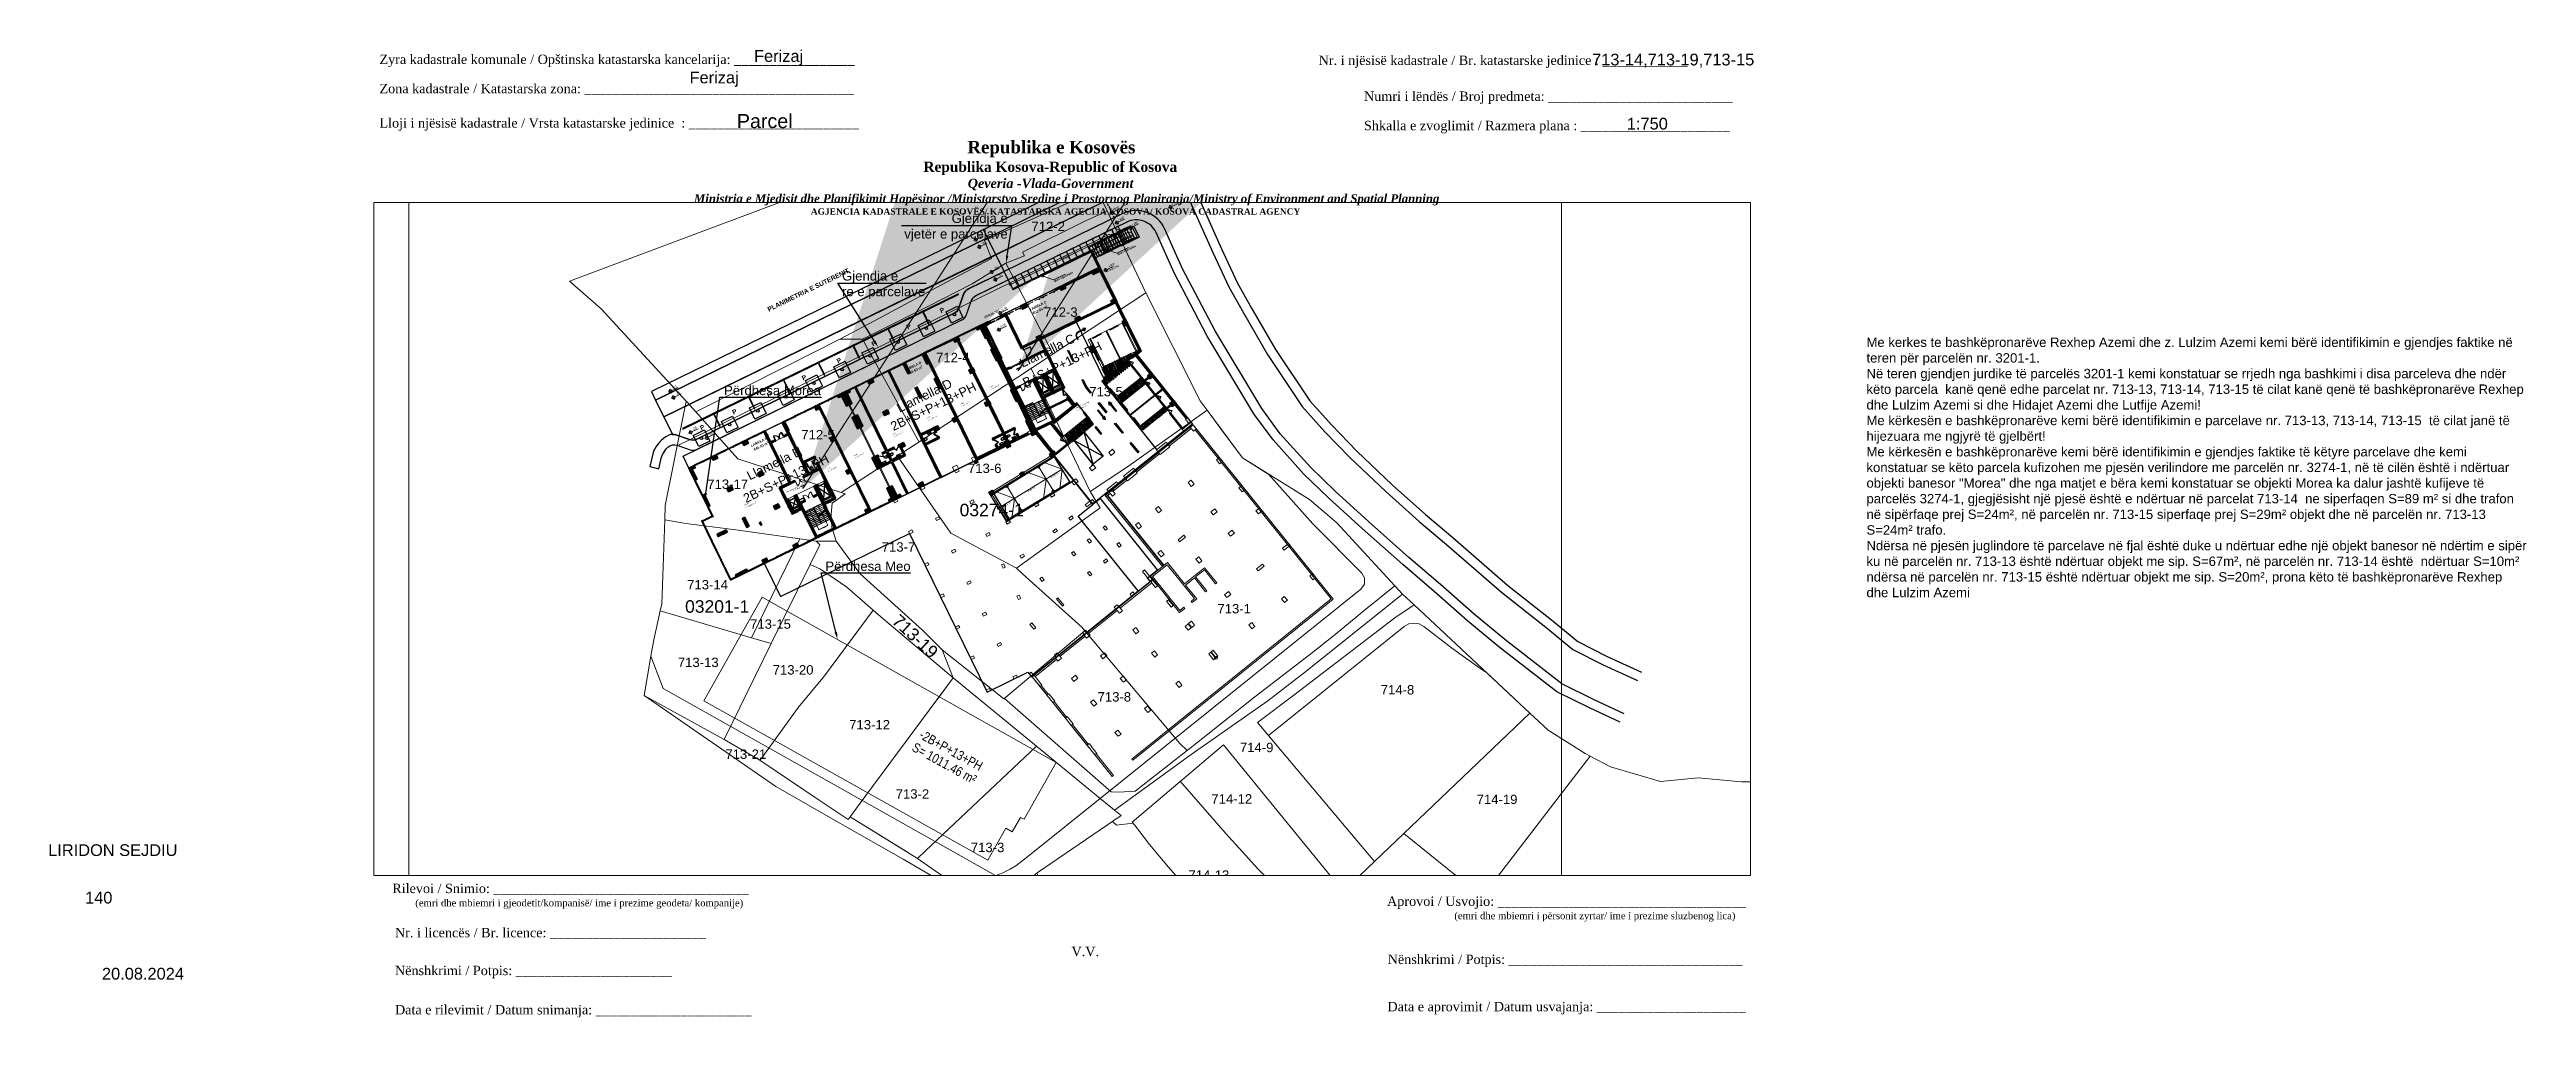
# Paper-space layout 'land' of a CAD drawing. Header units: metres. Extents: x -69 to 459, y 2 to 208.
# The model-space entities are those that its viewports show. They can reach past a viewport. Long polylines and large blocks are cut down to what shows.
import ezdxf
from ezdxf import colors
from ezdxf.entities.mleader import LeaderData, LeaderLine
from ezdxf.enums import TextEntityAlignment as Align
from ezdxf.math import Vec2, Vec3

# ---------------------------------------------------------------- set-up
doc = ezdxf.new("R2010")
doc.units = ezdxf.units.M
doc.header["$XCLIPFRAME"] = 0
doc.set_wipeout_variables(frame=1)
doc.header["$PDMODE"] = 32
doc.header["$PDSIZE"] = 0.5
for name, pattern in [('DASHED', [0.75, 0.5, -0.25]), ('Dense Dotted', [88.194442, 0, -88.194442]), ('Long Dashed', [529.166651, 317.499995, -211.666656]), ('Small Dashed', [141.111111, 70.555556, -70.555556]), ('Wipeout_Contour', [1000, 0, -1000])]:
    doc.linetypes.add(name, pattern=pattern)
for name, color, linetype in [('-  Pllakat_koridore_E', 7, 'Continuous'), ('- MESI I RRUGES', 7, 'Continuous'), ('- Pllakat_koridore_CD', 7, 'Continuous'), ('- rruga_ndarjet anesore', 7, 'Continuous'), ('- SHENJAT_RRUGA', 7, 'Continuous'), ('- Vijat_Shtigjet', 7, 'Continuous'), ('A - Alumil', 7, 'Continuous'), ('A - Kanalet e ventilimit', 7, 'Continuous'), ('A - Kanalizimi', 7, 'Continuous'), ('A - Muret', 7, 'Continuous'), ('A - Plato', 7, 'Continuous'), ('A - Pllaka mbi bodrum', 7, 'Continuous'), ('A - Pllaka Perdhes', 7, 'Continuous'), ('A - Pllaka Suteren', 7, 'Continuous'), ('A - Shtyllat', 7, 'Continuous'), ('Drawing & Figure', 7, 'Continuous'), ('fer +', 32, 'Continuous'), ('Nr Parceles Baze', 7, 'Continuous'), ('PARCELA', 7, 'Continuous'), ('Site & Landscape - Terrain', 7, 'Continuous'), ('Structural - Stair & Railing', 7, 'Continuous')]:
    doc.layers.add(name, color=color, linetype=linetype)
for name, color, linetype, lineweight, true_color in [('-  Pllakat_koridore_E_Pen_No__145', 7, 'Continuous', 20, 0x0077b0), ('- DEPO_Pen_No__105', 7, 'Continuous', 13, 0xcae6ff), ('- DEPO_Pen_No__4', 7, 'Continuous', 20, 0x029e21), ('- GARAZHE_Pen_No__105', 7, 'Continuous', 13, 0xcae6ff), ('- Pllakat_koridore_CD_Pen_No__145', 7, 'Continuous', 20, 0x0077b0), ('0_Pen_No__4', 7, 'Continuous', 20, 0x029e21), ('2D Drafting - General_Pen_No__81', 7, 'Continuous', 20, 0x6a6a6a), ('A - Fill Zone_Pen_No__145', 7, 'Continuous', 20, 0x0077b0), ('A - Fill Zone_Pen_No__156', 7, 'Continuous', 20, 0x54689e), ('A - Fill Zone_Pen_No__81', 7, 'Continuous', 20, 0x6a6a6a), ('A - Kanalizimi_Pen_No__145', 7, 'Continuous', 20, 0x0077b0), ('A - Muret_Pen_No__82', 7, 'Continuous', 20, 0xaaaaaa), ('A - objekti 1 gjendja faktike_Pen_No__8', 7, 'Continuous', 0, 0xa80f02), ('Annotation - Label_Pen_No__4', 7, 'Continuous', 20, 0x029e21), ('Annotation - Text_Pen_No__108', 7, 'Continuous', 13, 0xfd8379), ('Annotation - Text_Pen_No__112', 7, 'Continuous', 13, 0xd5aaaa), ('Annotation - Text_Pen_No__176', 7, 'Continuous', 15, 0x93a0c6), ('Annotation - Text_Pen_No__62', 7, 'Continuous', 20, 0xaaaaaa), ('Annotation - Text_Pen_No__82', 7, 'Continuous', 20, 0xaaaaaa), ('Annotation - Text_Pen_No__91', 171, 'Continuous', 13, 0xaaaaff), ('ARCHICAD Doors_Pen_No__108', 7, 'Continuous', 13, 0xfd8379), ('Drawing & Figure_Pen_No__108', 7, 'Continuous', 13, 0xfd8379), ('Drawing & Figure_Pen_No__176', 7, 'Continuous', 15, 0x93a0c6), ('Drawing & Figure_Pen_No__81', 7, 'Continuous', 20, 0x6a6a6a), ('Drawing & Figure_Pen_No__82', 7, 'Continuous', 20, 0xaaaaaa), ('parcelat e vjetra', 7, 'Continuous', 0, 0x848443), ('parcelat e vjetra nr', 7, 'Continuous', 0, 0x848443), ('Structural - Stair & Railing_Pen_No__71', 171, 'Continuous', 20, 0xaaaaff), ('Structural - Stair & Railing_Pen_No__91', 171, 'Continuous', 13, 0xaaaaff)]:
    doc.layers.add(name, color=color, linetype=linetype, lineweight=lineweight, true_color=true_color)
for name, color, linetype, lineweight in [('-  Pllakat_koridore_E_Pen_No__7', 7, 'Continuous', 35), ('- lokalet d_Pen_No__132', 255, 'Continuous', 0), ('- lokalet e_Pen_No__132', 255, 'Continuous', 0), ('- MESI I RRUGES_Pen_No__42', 8, 'Continuous', 25), ('- Pllakat_koridore_CD_Pen_No__7', 7, 'Continuous', 35), ('- rruga_ndarjet anesore_Pen_No__42', 8, 'Continuous', 25), ('- SHENJAT_RRUGA_Pen_No__42', 8, 'Continuous', 25), ('- Vijat_Shtigjet_Pen_No__42', 8, 'Continuous', 25), ('065 Möbel Einrichtung_Pen_No__2', 8, 'Continuous', 15), ('0_Pen_No__132', 255, 'Continuous', 0), ('2D Drafting - General_Pen_No__2', 8, 'Continuous', 15), ('2D Drafting - General_Pen_No__42', 8, 'Continuous', 25), ('A - Alumil_Pen_No__102', 254, 'Continuous', 13), ('A - Alumil_Pen_No__42', 8, 'Continuous', 25), ('A - Fill Zone_Pen_No__101', 253, 'Continuous', 13), ('A - Kanalet e ventilimit_Pen_No__1', 7, 'Continuous', 13), ('A - Kanalizimi_Pen_No__1', 7, 'Continuous', 13), ('A - Muret_Pen_No__7', 7, 'Continuous', 35), ('A - objekti 1 gjendja faktike_Pen_No__1', 7, 'Continuous', 0), ('A - Perdhesa Polyine_Pen_No__6', 1, 'Continuous', 0), ('A - Plato_Pen_No__42', 8, 'Continuous', 25), ('A - Pllaka mbi bodrum_Pen_No__42', 8, 'Continuous', 25), ('A - Pllaka Perdhes_Pen_No__42', 8, 'Continuous', 25), ('A - Pllaka Suteren_Pen_No__42', 8, 'Continuous', 25), ('A - Rampa_Pen_No__2', 8, 'Continuous', 15), ('A - Sanitaria_Pen_No__42', 8, 'Continuous', 25), ('A - Shtyllat_Pen_No__1', 7, 'Continuous', 0), ('A - Shtyllat_Pen_No__7', 7, 'Continuous', 35), ('A -Polyline_Pen_No__42', 8, 'Continuous', 25), ('Annotation - Text_Pen_No__42', 8, 'Continuous', 25), ('ARCHICAD Doors_Pen_No__42', 8, 'Continuous', 25), ('ARCHICAD Windows_Pen_No__42', 8, 'Continuous', 25), ('Drawing & Figure_Pen_No__1', 7, 'Continuous', 13), ('Drawing & Figure_Pen_No__42', 8, 'Continuous', 25), ('etazha', 7, 'Continuous', 0), ('Korniza e jashtme', 7, 'Continuous', 0), ('leja xeni', 1, 'Continuous', 0), ('Matjet_04.12.2019', 1, 'Continuous', 0), ('Parc fqinje -fr', 8, 'Continuous', 0), ('Parcela Baze', 7, 'Continuous', 0), ('parcelat-mungese v3', 1, 'Continuous', 0), ('shytllat', 5, 'Continuous', 0), ('Site & Landscape - Terrain_Pen_No__42', 8, 'Continuous', 25), ('Structural - Stair & Railing_Pen_No__11', 171, 'Continuous', 18)]:
    doc.layers.add(name, color=color, linetype=linetype, lineweight=lineweight)
doc.styles.add('GENERATED_STYLE_1', font='arial.ttf')
doc.styles.add('GENERATED_STYLE_2', font='arialbd.ttf')
doc.styles.add('GENERATED_STYLE_3', font='ARIALN.TTF')
doc.styles.get("Standard").update_dxf_attribs({"font": 'arial.ttf'})
doc.dimstyles.new('GENERATED_STYLE__5', dxfattribs={"dimtxt": 0.18, "dimasz": 91.2, "dimexe": 0.18, "dimexo": 0.0625, "dimgap": 0, "dimtad": 0, "dimtih": 1, "dimtoh": 1, "dimdec": 4, "dimzin": 0, "dimdsep": 46, "dimcen": 0.09, "dimadec": 0, "dimazin": 0, "dimtfac": 1, "dimtdec": 4, "dimtmove": 0, "dimatfit": 3, "dimldrblk": 'ARROWHEAD_5', "dimfxl": 1, "dimtolj": 1, "dimtzin": 0, "dimarcsym": 0})
picture_1 = doc.add_image_def('image1.tif', size_in_pixel=(11235, 8447))
picture_2 = doc.add_image_def('image2.png', size_in_pixel=(905, 1019))
pattern_1 = [(45, (0, 0), (-45.96194, 45.96194), []), (135, (0, 0), (45.96194, 45.96194), [])]
pattern_2 = [(45, (0, 0), (-45.96194, 45.96194), [])]
pattern_3 = [(45, (0, 0), (-79.5495, 79.5495), []), (45, (-26.52, 26.52), (-79.5495, 79.5495), [])]

# ---------------------------------------------------------------- blocks, each defined once
blk = doc.blocks.new('Slab_1', base_point=(-1850, -19001))
at = {"layer": 'A - Pllaka Suteren_Pen_No__42', "color": 8, "linetype": 'Continuous', "lineweight": 25, "flags": 128}
for points in [[(-1850, -19001), (52100, -19001), (52100, 0), (0, 0), (0, -8551), (-1850, -8551)], [(11850, -13601), (11850, -11701), (13350, -11701), (13350, -13601)], [(18650, -14501), (16950, -14501), (16950, -11701), (18650, -11701)], [(16700, -18751), (16700, -14451), (15100, -14451), (15100, -15291), (13600, -15291), (13600, -18751)]]:
    blk.add_lwpolyline(points, close=True, dxfattribs=at)
blk = doc.blocks.new('Slab_2', base_point=(52250, 0))
at = {"layer": 'A - Pllaka Perdhes_Pen_No__42', "color": 8, "linetype": 'Continuous', "lineweight": 25, "flags": 128}
for points in [[(52250, 0), (73150, 0), (73150, -14958), (72314, -15145), (75434, -29049), (55508, -33521), (54446, -28788), (53340, -23861), (52250, -19001)], [(59350, -14601), (55850, -14601), (55850, -11571), (59350, -11571)], [(52500, -18751), (52500, -15291), (54100, -15291), (54100, -15011), (55600, -15011), (55600, -18751)]]:
    blk.add_lwpolyline(points, close=True, dxfattribs=at)
blk = doc.blocks.new('Slab_3', base_point=(59074, 12104))
at = {"layer": 'Site & Landscape - Terrain_Pen_No__42', "color": 8, "linetype": 'Continuous', "lineweight": 25, "flags": 128}
blk.add_lwpolyline([(59074, 12104), (0, 12098), (0, 5988, -0.0970001), (478, 5667), (2103, 4042, 0.1989123), (3164, 3603), (48979, 3603, 0.1989124), (50039, 4042), (51661, 5664, -0.1988156), (52721, 6103), (59074, 6105)], format="xyb", close=True, dxfattribs=at)
blk = doc.blocks.new('Slab_4', base_point=(59074, 6104))
at = {"layer": 'Site & Landscape - Terrain_Pen_No__42', "color": 8, "linetype": 'Continuous', "lineweight": 25, "flags": 128}
blk.add_lwpolyline([(59074, 6104), (52721, 6103, 0.1988506), (51661, 5663), (50039, 4042, -0.1989124), (48979, 3603), (3164, 3603, -0.1989123), (2103, 4042), (478, 5667, 0.1975766), (-575, 6106), (-672, 6106, 0.1779823), (-3872, 4887), (-5491, 2967), (-4347, 2002), (-3440, 3129, -0.1601669), (-1544, 4452, -0.2759228), (-52, 4076), (1482, 2542, 0.1989123), (2542, 2103), (49600, 2103, 0.1989124), (50661, 2542), (52283, 4164, -0.1988859), (53344, 4604), (59074, 4604)], format="xyb", close=True, dxfattribs=at)
blk = doc.blocks.new('Slab_5', base_point=(52202, -19051))
at = {"layer": 'A - Pllaka mbi bodrum_Pen_No__42', "color": 8, "linetype": 'Continuous', "lineweight": 25, "flags": 128}
blk.add_lwpolyline([(52202, -19051), (4150, -19050), (4150, -24901), (27100, -24901), (27100, -53141), (34367, -53141), (34572, -54048), (58272, -48655), (58121, -47975), (60180, -47516), (56977, -33242), (55470, -33580), (54395, -28800), (53758, -28901), (42448, -29954), (42022, -24921), (53287, -23873)], close=True, dxfattribs=at)
blk = doc.blocks.new('Slab_6', base_point=(53289, -23872))
at = {"layer": 'A - Pllaka Suteren_Pen_No__42', "color": 8, "linetype": 'Continuous', "lineweight": 25, "flags": 128}
blk.add_lwpolyline([(53289, -23872), (54395, -28800), (53758, -28901)], close=True, dxfattribs=at)
blk = doc.blocks.new('Slab_7', base_point=(4150, -19050))
at = {"layer": 'A - Pllaka mbi bodrum_Pen_No__42', "color": 8, "linetype": 'Continuous', "lineweight": 25, "flags": 128}
blk.add_lwpolyline([(4150, -19050), (4150, -24901), (27100, -24901), (27100, -53141), (34367, -53141), (34572, -54048), (55898, -49195), (55730, -48438), (52543, -34237), (55470, -33580), (54395, -28800), (53758, -28901), (42448, -29954), (42022, -24921), (53287, -23873), (52202, -19051)], close=True, dxfattribs=at)
blk = doc.blocks.new('Slab_8', base_point=(67132, -16061))
at = {"layer": '- Vijat_Shtigjet', "linetype": 'Continuous', "lineweight": 0, "true_color": 0x7f7f7f}
blk.add_hatch(color=8, dxfattribs=at).paths.add_polyline_path([(67132, -16061), (67132, -14585), (66932, -14585), (66932, -16105)])
at = {"layer": '- Vijat_Shtigjet_Pen_No__42', "color": 8, "linetype": 'Continuous', "lineweight": 25, "flags": 128}
blk.add_lwpolyline([(67132, -16061), (67132, -14585), (66932, -14585), (66932, -16105)], close=True, dxfattribs=at)
blk = doc.blocks.new('Slab_9', base_point=(66747, -16147))
at = {"layer": '- Vijat_Shtigjet', "linetype": 'Continuous', "lineweight": 0, "true_color": 0x7f7f7f}
blk.add_hatch(color=8, dxfattribs=at).paths.add_polyline_path([(66747, -16147), (66747, -14585), (66547, -14585), (66547, -16192)])
at = {"layer": '- Vijat_Shtigjet_Pen_No__42', "color": 8, "linetype": 'Continuous', "lineweight": 25, "flags": 128}
blk.add_lwpolyline([(66747, -16147), (66747, -14585), (66547, -14585), (66547, -16192)], close=True, dxfattribs=at)
blk = doc.blocks.new('Slab_10', base_point=(67532, -15971))
at = {"layer": '- Vijat_Shtigjet', "linetype": 'Continuous', "lineweight": 0, "true_color": 0x7f7f7f}
blk.add_hatch(color=8, dxfattribs=at).paths.add_polyline_path([(67532, -15971), (67532, -14585), (67332, -14585), (67332, -16016)])
at = {"layer": '- Vijat_Shtigjet_Pen_No__42', "color": 8, "linetype": 'Continuous', "lineweight": 25, "flags": 128}
blk.add_lwpolyline([(67532, -15971), (67532, -14585), (67332, -14585), (67332, -16016)], close=True, dxfattribs=at)
blk = doc.blocks.new('Slab_11', base_point=(67932, -15881))
at = {"layer": '- Vijat_Shtigjet', "linetype": 'Continuous', "lineweight": 0, "true_color": 0x7f7f7f}
blk.add_hatch(color=8, dxfattribs=at).paths.add_polyline_path([(67932, -15881), (67932, -14585), (67732, -14585), (67732, -15926)])
at = {"layer": '- Vijat_Shtigjet_Pen_No__42', "color": 8, "linetype": 'Continuous', "lineweight": 25, "flags": 128}
blk.add_lwpolyline([(67932, -15881), (67932, -14585), (67732, -14585), (67732, -15926)], close=True, dxfattribs=at)
blk = doc.blocks.new('Slab_12', base_point=(68332, -15791))
at = {"layer": '- Vijat_Shtigjet', "linetype": 'Continuous', "lineweight": 0, "true_color": 0x7f7f7f}
blk.add_hatch(color=8, dxfattribs=at).paths.add_polyline_path([(68332, -15791), (68332, -14585), (68132, -14585), (68132, -15836)])
at = {"layer": '- Vijat_Shtigjet_Pen_No__42', "color": 8, "linetype": 'Continuous', "lineweight": 25, "flags": 128}
blk.add_lwpolyline([(68332, -15791), (68332, -14585), (68132, -14585), (68132, -15836)], close=True, dxfattribs=at)
blk = doc.blocks.new('Slab_13', base_point=(68732, -15702))
at = {"layer": '- Vijat_Shtigjet', "linetype": 'Continuous', "lineweight": 0, "true_color": 0x7f7f7f}
blk.add_hatch(color=8, dxfattribs=at).paths.add_polyline_path([(68732, -15702), (68732, -14585), (68532, -14585), (68532, -15746)])
at = {"layer": '- Vijat_Shtigjet_Pen_No__42', "color": 8, "linetype": 'Continuous', "lineweight": 25, "flags": 128}
blk.add_lwpolyline([(68732, -15702), (68732, -14585), (68532, -14585), (68532, -15746)], close=True, dxfattribs=at)
blk = doc.blocks.new('Slab_14', base_point=(69132, -15612))
at = {"layer": '- Vijat_Shtigjet', "linetype": 'Continuous', "lineweight": 0, "true_color": 0x7f7f7f}
blk.add_hatch(color=8, dxfattribs=at).paths.add_polyline_path([(69132, -15612), (69132, -14585), (68932, -14585), (68932, -15657)])
at = {"layer": '- Vijat_Shtigjet_Pen_No__42', "color": 8, "linetype": 'Continuous', "lineweight": 25, "flags": 128}
blk.add_lwpolyline([(69132, -15612), (69132, -14585), (68932, -14585), (68932, -15657)], close=True, dxfattribs=at)
blk = doc.blocks.new('Slab_15', base_point=(69532, -15522))
at = {"layer": '- Vijat_Shtigjet', "linetype": 'Continuous', "lineweight": 0, "true_color": 0x7f7f7f}
blk.add_hatch(color=8, dxfattribs=at).paths.add_polyline_path([(69532, -15522), (69532, -14585), (69332, -14585), (69332, -15567)])
at = {"layer": '- Vijat_Shtigjet_Pen_No__42', "color": 8, "linetype": 'Continuous', "lineweight": 25, "flags": 128}
blk.add_lwpolyline([(69532, -15522), (69532, -14585), (69332, -14585), (69332, -15567)], close=True, dxfattribs=at)
blk = doc.blocks.new('Slab_16', base_point=(69932, -15432))
at = {"layer": '- Vijat_Shtigjet', "linetype": 'Continuous', "lineweight": 0, "true_color": 0x7f7f7f}
blk.add_hatch(color=8, dxfattribs=at).paths.add_polyline_path([(69932, -15432), (69932, -14585), (69732, -14585), (69732, -15477)])
at = {"layer": '- Vijat_Shtigjet_Pen_No__42', "color": 8, "linetype": 'Continuous', "lineweight": 25, "flags": 128}
blk.add_lwpolyline([(69932, -15432), (69932, -14585), (69732, -14585), (69732, -15477)], close=True, dxfattribs=at)
blk = doc.blocks.new('Slab_17', base_point=(70332, -15342))
at = {"layer": '- Vijat_Shtigjet', "linetype": 'Continuous', "lineweight": 0, "true_color": 0x7f7f7f}
blk.add_hatch(color=8, dxfattribs=at).paths.add_polyline_path([(70332, -15342), (70332, -14585), (70132, -14585), (70132, -15387)])
at = {"layer": '- Vijat_Shtigjet_Pen_No__42', "color": 8, "linetype": 'Continuous', "lineweight": 25, "flags": 128}
blk.add_lwpolyline([(70332, -15342), (70332, -14585), (70132, -14585), (70132, -15387)], close=True, dxfattribs=at)
blk = doc.blocks.new('Slab_18', base_point=(70732, -15253))
at = {"layer": '- Vijat_Shtigjet', "linetype": 'Continuous', "lineweight": 0, "true_color": 0x7f7f7f}
blk.add_hatch(color=8, dxfattribs=at).paths.add_polyline_path([(70732, -15253), (70732, -14585), (70532, -14585), (70532, -15298)])
at = {"layer": '- Vijat_Shtigjet_Pen_No__42', "color": 8, "linetype": 'Continuous', "lineweight": 25, "flags": 128}
blk.add_lwpolyline([(70732, -15253), (70732, -14585), (70532, -14585), (70532, -15298)], close=True, dxfattribs=at)
blk = doc.blocks.new('Slab_19', base_point=(71132, -15163))
at = {"layer": '- Vijat_Shtigjet', "linetype": 'Continuous', "lineweight": 0, "true_color": 0x7f7f7f}
blk.add_hatch(color=8, dxfattribs=at).paths.add_polyline_path([(71132, -15163), (71132, -14585), (70932, -14585), (70932, -15208)])
at = {"layer": '- Vijat_Shtigjet_Pen_No__42', "color": 8, "linetype": 'Continuous', "lineweight": 25, "flags": 128}
blk.add_lwpolyline([(71132, -15163), (71132, -14585), (70932, -14585), (70932, -15208)], close=True, dxfattribs=at)
blk = doc.blocks.new('Slab_20', base_point=(71532, -15073))
at = {"layer": '- Vijat_Shtigjet', "linetype": 'Continuous', "lineweight": 0, "true_color": 0x7f7f7f}
blk.add_hatch(color=8, dxfattribs=at).paths.add_polyline_path([(71532, -15073), (71532, -14585), (71332, -14585), (71332, -15118)])
at = {"layer": '- Vijat_Shtigjet_Pen_No__42', "color": 8, "linetype": 'Continuous', "lineweight": 25, "flags": 128}
blk.add_lwpolyline([(71532, -15073), (71532, -14585), (71332, -14585), (71332, -15118)], close=True, dxfattribs=at)
blk = doc.blocks.new('Slab_21', base_point=(72881, -25257))
at = {"layer": '- Vijat_Shtigjet', "linetype": 'Continuous', "lineweight": 0, "true_color": 0x7f7f7f}
blk.add_hatch(color=8, dxfattribs=at).paths.add_polyline_path([(72881, -25257), (72754, -24688), (72559, -24732), (72686, -25301)])
at = {"layer": '- Vijat_Shtigjet_Pen_No__42', "color": 8, "linetype": 'Continuous', "lineweight": 25, "flags": 128}
blk.add_lwpolyline([(72881, -25257), (72754, -24688), (72559, -24732), (72686, -25301)], close=True, dxfattribs=at)
blk = doc.blocks.new('Slab_22', base_point=(72491, -25344))
at = {"layer": '- Vijat_Shtigjet', "linetype": 'Continuous', "lineweight": 0, "true_color": 0x7f7f7f}
blk.add_hatch(color=8, dxfattribs=at).paths.add_polyline_path([(72491, -25344), (72363, -24775), (72168, -24819), (72296, -25388)])
at = {"layer": '- Vijat_Shtigjet_Pen_No__42', "color": 8, "linetype": 'Continuous', "lineweight": 25, "flags": 128}
blk.add_lwpolyline([(72491, -25344), (72363, -24775), (72168, -24819), (72296, -25388)], close=True, dxfattribs=at)
blk = doc.blocks.new('Slab_23', base_point=(72101, -25432))
at = {"layer": '- Vijat_Shtigjet', "linetype": 'Continuous', "lineweight": 0, "true_color": 0x7f7f7f}
blk.add_hatch(color=8, dxfattribs=at).paths.add_polyline_path([(72101, -25432), (71973, -24863), (71778, -24907), (71906, -25476)])
at = {"layer": '- Vijat_Shtigjet_Pen_No__42', "color": 8, "linetype": 'Continuous', "lineweight": 25, "flags": 128}
blk.add_lwpolyline([(72101, -25432), (71973, -24863), (71778, -24907), (71906, -25476)], close=True, dxfattribs=at)
blk = doc.blocks.new('Slab_24', base_point=(71710, -25519))
at = {"layer": '- Vijat_Shtigjet', "linetype": 'Continuous', "lineweight": 0, "true_color": 0x7f7f7f}
blk.add_hatch(color=8, dxfattribs=at).paths.add_polyline_path([(71710, -25519), (71583, -24951), (71388, -24994), (71515, -25563)])
at = {"layer": '- Vijat_Shtigjet_Pen_No__42', "color": 8, "linetype": 'Continuous', "lineweight": 25, "flags": 128}
blk.add_lwpolyline([(71710, -25519), (71583, -24951), (71388, -24994), (71515, -25563)], close=True, dxfattribs=at)
blk = doc.blocks.new('Slab_25', base_point=(71320, -25607))
at = {"layer": '- Vijat_Shtigjet', "linetype": 'Continuous', "lineweight": 0, "true_color": 0x7f7f7f}
blk.add_hatch(color=8, dxfattribs=at).paths.add_polyline_path([(71320, -25607), (71193, -25038), (70997, -25082), (71125, -25651)])
at = {"layer": '- Vijat_Shtigjet_Pen_No__42', "color": 8, "linetype": 'Continuous', "lineweight": 25, "flags": 128}
blk.add_lwpolyline([(71320, -25607), (71193, -25038), (70997, -25082), (71125, -25651)], close=True, dxfattribs=at)
blk = doc.blocks.new('Slab_26', base_point=(70930, -25694))
at = {"layer": '- Vijat_Shtigjet', "linetype": 'Continuous', "lineweight": 0, "true_color": 0x7f7f7f}
blk.add_hatch(color=8, dxfattribs=at).paths.add_polyline_path([(70930, -25694), (70802, -25126), (70607, -25170), (70735, -25738)])
at = {"layer": '- Vijat_Shtigjet_Pen_No__42', "color": 8, "linetype": 'Continuous', "lineweight": 25, "flags": 128}
blk.add_lwpolyline([(70930, -25694), (70802, -25126), (70607, -25170), (70735, -25738)], close=True, dxfattribs=at)
blk = doc.blocks.new('Slab_27', base_point=(70539, -25782))
at = {"layer": '- Vijat_Shtigjet', "linetype": 'Continuous', "lineweight": 0, "true_color": 0x7f7f7f}
blk.add_hatch(color=8, dxfattribs=at).paths.add_polyline_path([(70539, -25782), (70412, -25213), (70217, -25257), (70344, -25826)])
at = {"layer": '- Vijat_Shtigjet_Pen_No__42', "color": 8, "linetype": 'Continuous', "lineweight": 25, "flags": 128}
blk.add_lwpolyline([(70539, -25782), (70412, -25213), (70217, -25257), (70344, -25826)], close=True, dxfattribs=at)
blk = doc.blocks.new('Slab_28', base_point=(70149, -25869))
at = {"layer": '- Vijat_Shtigjet', "linetype": 'Continuous', "lineweight": 0, "true_color": 0x7f7f7f}
blk.add_hatch(color=8, dxfattribs=at).paths.add_polyline_path([(70149, -25869), (70022, -25301), (69827, -25345), (69954, -25913)])
at = {"layer": '- Vijat_Shtigjet_Pen_No__42', "color": 8, "linetype": 'Continuous', "lineweight": 25, "flags": 128}
blk.add_lwpolyline([(70149, -25869), (70022, -25301), (69827, -25345), (69954, -25913)], close=True, dxfattribs=at)
blk = doc.blocks.new('Slab_29', base_point=(69759, -25957))
at = {"layer": '- Vijat_Shtigjet', "linetype": 'Continuous', "lineweight": 0, "true_color": 0x7f7f7f}
blk.add_hatch(color=8, dxfattribs=at).paths.add_polyline_path([(69759, -25957), (69631, -25389), (69436, -25432), (69564, -26001)])
at = {"layer": '- Vijat_Shtigjet_Pen_No__42', "color": 8, "linetype": 'Continuous', "lineweight": 25, "flags": 128}
blk.add_lwpolyline([(69759, -25957), (69631, -25389), (69436, -25432), (69564, -26001)], close=True, dxfattribs=at)
blk = doc.blocks.new('Slab_30', base_point=(69369, -26045))
at = {"layer": '- Vijat_Shtigjet', "linetype": 'Continuous', "lineweight": 0, "true_color": 0x7f7f7f}
blk.add_hatch(color=8, dxfattribs=at).paths.add_polyline_path([(69369, -26045), (69241, -25476), (69046, -25520), (69173, -26088)])
at = {"layer": '- Vijat_Shtigjet_Pen_No__42', "color": 8, "linetype": 'Continuous', "lineweight": 25, "flags": 128}
blk.add_lwpolyline([(69369, -26045), (69241, -25476), (69046, -25520), (69173, -26088)], close=True, dxfattribs=at)
blk = doc.blocks.new('Slab_31', base_point=(68978, -26132))
at = {"layer": '- Vijat_Shtigjet', "linetype": 'Continuous', "lineweight": 0, "true_color": 0x7f7f7f}
blk.add_hatch(color=8, dxfattribs=at).paths.add_polyline_path([(68978, -26132), (68851, -25564), (68656, -25607), (68783, -26176)])
at = {"layer": '- Vijat_Shtigjet_Pen_No__42', "color": 8, "linetype": 'Continuous', "lineweight": 25, "flags": 128}
blk.add_lwpolyline([(68978, -26132), (68851, -25564), (68656, -25607), (68783, -26176)], close=True, dxfattribs=at)
blk = doc.blocks.new('Slab_32', base_point=(68588, -26220))
at = {"layer": '- Vijat_Shtigjet', "linetype": 'Continuous', "lineweight": 0, "true_color": 0x7f7f7f}
blk.add_hatch(color=8, dxfattribs=at).paths.add_polyline_path([(68588, -26220), (68460, -25651), (68265, -25695), (68393, -26263)])
at = {"layer": '- Vijat_Shtigjet_Pen_No__42', "color": 8, "linetype": 'Continuous', "lineweight": 25, "flags": 128}
blk.add_lwpolyline([(68588, -26220), (68460, -25651), (68265, -25695), (68393, -26263)], close=True, dxfattribs=at)
blk = doc.blocks.new('Slab_33', base_point=(68198, -26307))
at = {"layer": '- Vijat_Shtigjet', "linetype": 'Continuous', "lineweight": 0, "true_color": 0x7f7f7f}
blk.add_hatch(color=8, dxfattribs=at).paths.add_polyline_path([(68198, -26307), (68070, -25739), (67889, -25779), (68017, -26348)])
at = {"layer": '- Vijat_Shtigjet_Pen_No__42', "color": 8, "linetype": 'Continuous', "lineweight": 25, "flags": 128}
blk.add_lwpolyline([(68198, -26307), (68070, -25739), (67889, -25779), (68017, -26348)], close=True, dxfattribs=at)
blk = doc.blocks.new('Slab_34', base_point=(66583, -17143))
at = {"layer": '- Vijat_Shtigjet', "linetype": 'Continuous', "lineweight": 0, "true_color": 0x7f7f7f}
blk.add_hatch(color=8, dxfattribs=at).paths.add_polyline_path([(66583, -17143), (66390, -16283), (66195, -16327), (66388, -17187)])
at = {"layer": '- Vijat_Shtigjet_Pen_No__42', "color": 8, "linetype": 'Continuous', "lineweight": 25, "flags": 128}
blk.add_lwpolyline([(66583, -17143), (66390, -16283), (66195, -16327), (66388, -17187)], close=True, dxfattribs=at)
blk = doc.blocks.new('Slab_35', base_point=(66207, -17227))
at = {"layer": '- Vijat_Shtigjet', "linetype": 'Continuous', "lineweight": 0, "true_color": 0x7f7f7f}
blk.add_hatch(color=8, dxfattribs=at).paths.add_polyline_path([(66207, -17227), (66014, -16367), (65819, -16411), (66012, -17271)])
at = {"layer": '- Vijat_Shtigjet_Pen_No__42', "color": 8, "linetype": 'Continuous', "lineweight": 25, "flags": 128}
blk.add_lwpolyline([(66207, -17227), (66014, -16367), (65819, -16411), (66012, -17271)], close=True, dxfattribs=at)
blk = doc.blocks.new('Slab_36', base_point=(66973, -17055))
at = {"layer": '- Vijat_Shtigjet', "linetype": 'Continuous', "lineweight": 0, "true_color": 0x7f7f7f}
blk.add_hatch(color=8, dxfattribs=at).paths.add_polyline_path([(66973, -17055), (66780, -16195), (66585, -16239), (66778, -17099)])
at = {"layer": '- Vijat_Shtigjet_Pen_No__42', "color": 8, "linetype": 'Continuous', "lineweight": 25, "flags": 128}
blk.add_lwpolyline([(66973, -17055), (66780, -16195), (66585, -16239), (66778, -17099)], close=True, dxfattribs=at)
blk = doc.blocks.new('Slab_37', base_point=(67364, -16968))
at = {"layer": '- Vijat_Shtigjet', "linetype": 'Continuous', "lineweight": 0, "true_color": 0x7f7f7f}
blk.add_hatch(color=8, dxfattribs=at).paths.add_polyline_path([(67364, -16968), (67171, -16108), (66975, -16152), (67168, -17012)])
at = {"layer": '- Vijat_Shtigjet_Pen_No__42', "color": 8, "linetype": 'Continuous', "lineweight": 25, "flags": 128}
blk.add_lwpolyline([(67364, -16968), (67171, -16108), (66975, -16152), (67168, -17012)], close=True, dxfattribs=at)
blk = doc.blocks.new('Slab_38', base_point=(67754, -16880))
at = {"layer": '- Vijat_Shtigjet', "linetype": 'Continuous', "lineweight": 0, "true_color": 0x7f7f7f}
blk.add_hatch(color=8, dxfattribs=at).paths.add_polyline_path([(67754, -16880), (67561, -16020), (67366, -16064), (67559, -16924)])
at = {"layer": '- Vijat_Shtigjet_Pen_No__42', "color": 8, "linetype": 'Continuous', "lineweight": 25, "flags": 128}
blk.add_lwpolyline([(67754, -16880), (67561, -16020), (67366, -16064), (67559, -16924)], close=True, dxfattribs=at)
blk = doc.blocks.new('Slab_39', base_point=(68144, -16793))
at = {"layer": '- Vijat_Shtigjet', "linetype": 'Continuous', "lineweight": 0, "true_color": 0x7f7f7f}
blk.add_hatch(color=8, dxfattribs=at).paths.add_polyline_path([(68144, -16793), (67951, -15933), (67756, -15976), (67949, -16837)])
at = {"layer": '- Vijat_Shtigjet_Pen_No__42', "color": 8, "linetype": 'Continuous', "lineweight": 25, "flags": 128}
blk.add_lwpolyline([(68144, -16793), (67951, -15933), (67756, -15976), (67949, -16837)], close=True, dxfattribs=at)
blk = doc.blocks.new('Slab_40', base_point=(68534, -16705))
at = {"layer": '- Vijat_Shtigjet', "linetype": 'Continuous', "lineweight": 0, "true_color": 0x7f7f7f}
blk.add_hatch(color=8, dxfattribs=at).paths.add_polyline_path([(68534, -16705), (68342, -15845), (68146, -15889), (68339, -16749)])
at = {"layer": '- Vijat_Shtigjet_Pen_No__42', "color": 8, "linetype": 'Continuous', "lineweight": 25, "flags": 128}
blk.add_lwpolyline([(68534, -16705), (68342, -15845), (68146, -15889), (68339, -16749)], close=True, dxfattribs=at)
blk = doc.blocks.new('Slab_41', base_point=(68925, -16618))
at = {"layer": '- Vijat_Shtigjet', "linetype": 'Continuous', "lineweight": 0, "true_color": 0x7f7f7f}
blk.add_hatch(color=8, dxfattribs=at).paths.add_polyline_path([(68925, -16618), (68732, -15758), (68537, -15801), (68730, -16661)])
at = {"layer": '- Vijat_Shtigjet_Pen_No__42', "color": 8, "linetype": 'Continuous', "lineweight": 25, "flags": 128}
blk.add_lwpolyline([(68925, -16618), (68732, -15758), (68537, -15801), (68730, -16661)], close=True, dxfattribs=at)
blk = doc.blocks.new('Slab_42', base_point=(69315, -16530))
at = {"layer": '- Vijat_Shtigjet', "linetype": 'Continuous', "lineweight": 0, "true_color": 0x7f7f7f}
blk.add_hatch(color=8, dxfattribs=at).paths.add_polyline_path([(69315, -16530), (69122, -15670), (68927, -15714), (69120, -16574)])
at = {"layer": '- Vijat_Shtigjet_Pen_No__42', "color": 8, "linetype": 'Continuous', "lineweight": 25, "flags": 128}
blk.add_lwpolyline([(69315, -16530), (69122, -15670), (68927, -15714), (69120, -16574)], close=True, dxfattribs=at)
blk = doc.blocks.new('Slab_43', base_point=(69705, -16442))
at = {"layer": '- Vijat_Shtigjet', "linetype": 'Continuous', "lineweight": 0, "true_color": 0x7f7f7f}
blk.add_hatch(color=8, dxfattribs=at).paths.add_polyline_path([(69705, -16442), (69512, -15582), (69317, -15626), (69510, -16486)])
at = {"layer": '- Vijat_Shtigjet_Pen_No__42', "color": 8, "linetype": 'Continuous', "lineweight": 25, "flags": 128}
blk.add_lwpolyline([(69705, -16442), (69512, -15582), (69317, -15626), (69510, -16486)], close=True, dxfattribs=at)
blk = doc.blocks.new('Slab_44', base_point=(70096, -16355))
at = {"layer": '- Vijat_Shtigjet', "linetype": 'Continuous', "lineweight": 0, "true_color": 0x7f7f7f}
blk.add_hatch(color=8, dxfattribs=at).paths.add_polyline_path([(70096, -16355), (69903, -15495), (69708, -15539), (69900, -16399)])
at = {"layer": '- Vijat_Shtigjet_Pen_No__42', "color": 8, "linetype": 'Continuous', "lineweight": 25, "flags": 128}
blk.add_lwpolyline([(70096, -16355), (69903, -15495), (69708, -15539), (69900, -16399)], close=True, dxfattribs=at)
blk = doc.blocks.new('Slab_45', base_point=(70486, -16267))
at = {"layer": '- Vijat_Shtigjet', "linetype": 'Continuous', "lineweight": 0, "true_color": 0x7f7f7f}
blk.add_hatch(color=8, dxfattribs=at).paths.add_polyline_path([(70486, -16267), (70293, -15407), (70098, -15451), (70291, -16311)])
at = {"layer": '- Vijat_Shtigjet_Pen_No__42', "color": 8, "linetype": 'Continuous', "lineweight": 25, "flags": 128}
blk.add_lwpolyline([(70486, -16267), (70293, -15407), (70098, -15451), (70291, -16311)], close=True, dxfattribs=at)
blk = doc.blocks.new('Slab_46', base_point=(67378, -20686))
at = {"layer": '- Vijat_Shtigjet', "linetype": 'Continuous', "lineweight": 0, "true_color": 0x7f7f7f}
blk.add_hatch(color=8, dxfattribs=at).paths.add_polyline_path([(67378, -20686), (67168, -19749), (66973, -19793), (67183, -20730)])
at = {"layer": '- Vijat_Shtigjet_Pen_No__42', "color": 8, "linetype": 'Continuous', "lineweight": 25, "flags": 128}
blk.add_lwpolyline([(67378, -20686), (67168, -19749), (66973, -19793), (67183, -20730)], close=True, dxfattribs=at)
blk = doc.blocks.new('Slab_47', base_point=(67002, -20770))
at = {"layer": '- Vijat_Shtigjet', "linetype": 'Continuous', "lineweight": 0, "true_color": 0x7f7f7f}
blk.add_hatch(color=8, dxfattribs=at).paths.add_polyline_path([(67002, -20770), (66792, -19834), (66597, -19878), (66807, -20814)])
at = {"layer": '- Vijat_Shtigjet_Pen_No__42', "color": 8, "linetype": 'Continuous', "lineweight": 25, "flags": 128}
blk.add_lwpolyline([(67002, -20770), (66792, -19834), (66597, -19878), (66807, -20814)], close=True, dxfattribs=at)
blk = doc.blocks.new('Slab_48', base_point=(67768, -20598))
at = {"layer": '- Vijat_Shtigjet', "linetype": 'Continuous', "lineweight": 0, "true_color": 0x7f7f7f}
blk.add_hatch(color=8, dxfattribs=at).paths.add_polyline_path([(67768, -20598), (67558, -19662), (67363, -19706), (67573, -20642)])
at = {"layer": '- Vijat_Shtigjet_Pen_No__42', "color": 8, "linetype": 'Continuous', "lineweight": 25, "flags": 128}
blk.add_lwpolyline([(67768, -20598), (67558, -19662), (67363, -19706), (67573, -20642)], close=True, dxfattribs=at)
blk = doc.blocks.new('Slab_49', base_point=(68159, -20511))
at = {"layer": '- Vijat_Shtigjet', "linetype": 'Continuous', "lineweight": 0, "true_color": 0x7f7f7f}
blk.add_hatch(color=8, dxfattribs=at).paths.add_polyline_path([(68159, -20511), (67948, -19574), (67753, -19618), (67963, -20555)])
at = {"layer": '- Vijat_Shtigjet_Pen_No__42', "color": 8, "linetype": 'Continuous', "lineweight": 25, "flags": 128}
blk.add_lwpolyline([(68159, -20511), (67948, -19574), (67753, -19618), (67963, -20555)], close=True, dxfattribs=at)
blk = doc.blocks.new('Slab_50', base_point=(68549, -20423))
at = {"layer": '- Vijat_Shtigjet', "linetype": 'Continuous', "lineweight": 0, "true_color": 0x7f7f7f}
blk.add_hatch(color=8, dxfattribs=at).paths.add_polyline_path([(68549, -20423), (68339, -19487), (68144, -19530), (68354, -20467)])
at = {"layer": '- Vijat_Shtigjet_Pen_No__42', "color": 8, "linetype": 'Continuous', "lineweight": 25, "flags": 128}
blk.add_lwpolyline([(68549, -20423), (68339, -19487), (68144, -19530), (68354, -20467)], close=True, dxfattribs=at)
blk = doc.blocks.new('Slab_51', base_point=(68939, -20336))
at = {"layer": '- Vijat_Shtigjet', "linetype": 'Continuous', "lineweight": 0, "true_color": 0x7f7f7f}
blk.add_hatch(color=8, dxfattribs=at).paths.add_polyline_path([(68939, -20336), (68729, -19399), (68534, -19443), (68744, -20380)])
at = {"layer": '- Vijat_Shtigjet_Pen_No__42', "color": 8, "linetype": 'Continuous', "lineweight": 25, "flags": 128}
blk.add_lwpolyline([(68939, -20336), (68729, -19399), (68534, -19443), (68744, -20380)], close=True, dxfattribs=at)
blk = doc.blocks.new('Slab_52', base_point=(69329, -20248))
at = {"layer": '- Vijat_Shtigjet', "linetype": 'Continuous', "lineweight": 0, "true_color": 0x7f7f7f}
blk.add_hatch(color=8, dxfattribs=at).paths.add_polyline_path([(69329, -20248), (69119, -19311), (68924, -19355), (69134, -20292)])
at = {"layer": '- Vijat_Shtigjet_Pen_No__42', "color": 8, "linetype": 'Continuous', "lineweight": 25, "flags": 128}
blk.add_lwpolyline([(69329, -20248), (69119, -19311), (68924, -19355), (69134, -20292)], close=True, dxfattribs=at)
blk = doc.blocks.new('Slab_53', base_point=(69720, -20161))
at = {"layer": '- Vijat_Shtigjet', "linetype": 'Continuous', "lineweight": 0, "true_color": 0x7f7f7f}
blk.add_hatch(color=8, dxfattribs=at).paths.add_polyline_path([(69720, -20161), (69510, -19224), (69315, -19268), (69525, -20205)])
at = {"layer": '- Vijat_Shtigjet_Pen_No__42', "color": 8, "linetype": 'Continuous', "lineweight": 25, "flags": 128}
blk.add_lwpolyline([(69720, -20161), (69510, -19224), (69315, -19268), (69525, -20205)], close=True, dxfattribs=at)
blk = doc.blocks.new('Slab_54', base_point=(70110, -20073))
at = {"layer": '- Vijat_Shtigjet', "linetype": 'Continuous', "lineweight": 0, "true_color": 0x7f7f7f}
blk.add_hatch(color=8, dxfattribs=at).paths.add_polyline_path([(70110, -20073), (69900, -19136), (69705, -19180), (69915, -20117)])
at = {"layer": '- Vijat_Shtigjet_Pen_No__42', "color": 8, "linetype": 'Continuous', "lineweight": 25, "flags": 128}
blk.add_lwpolyline([(70110, -20073), (69900, -19136), (69705, -19180), (69915, -20117)], close=True, dxfattribs=at)
blk = doc.blocks.new('Slab_55', base_point=(70500, -19986))
at = {"layer": '- Vijat_Shtigjet', "linetype": 'Continuous', "lineweight": 0, "true_color": 0x7f7f7f}
blk.add_hatch(color=8, dxfattribs=at).paths.add_polyline_path([(70500, -19986), (70290, -19049), (70095, -19093), (70305, -20030)])
at = {"layer": '- Vijat_Shtigjet_Pen_No__42', "color": 8, "linetype": 'Continuous', "lineweight": 25, "flags": 128}
blk.add_lwpolyline([(70500, -19986), (70290, -19049), (70095, -19093), (70305, -20030)], close=True, dxfattribs=at)
blk = doc.blocks.new('Slab_56', base_point=(70891, -19898))
at = {"layer": '- Vijat_Shtigjet', "linetype": 'Continuous', "lineweight": 0, "true_color": 0x7f7f7f}
blk.add_hatch(color=8, dxfattribs=at).paths.add_polyline_path([(70891, -19898), (70681, -18961), (70485, -19005), (70696, -19942)])
at = {"layer": '- Vijat_Shtigjet_Pen_No__42', "color": 8, "linetype": 'Continuous', "lineweight": 25, "flags": 128}
blk.add_lwpolyline([(70891, -19898), (70681, -18961), (70485, -19005), (70696, -19942)], close=True, dxfattribs=at)
blk = doc.blocks.new('Slab_57', base_point=(71281, -19811))
at = {"layer": '- Vijat_Shtigjet', "linetype": 'Continuous', "lineweight": 0, "true_color": 0x7f7f7f}
blk.add_hatch(color=8, dxfattribs=at).paths.add_polyline_path([(71281, -19811), (71071, -18874), (70876, -18917), (71086, -19854)])
at = {"layer": '- Vijat_Shtigjet_Pen_No__42', "color": 8, "linetype": 'Continuous', "lineweight": 25, "flags": 128}
blk.add_lwpolyline([(71281, -19811), (71071, -18874), (70876, -18917), (71086, -19854)], close=True, dxfattribs=at)
blk = doc.blocks.new('Slab_58', base_point=(57147, -22914))
at = {"layer": '- Vijat_Shtigjet', "linetype": 'Continuous', "lineweight": 0, "true_color": 0x7f7f7f}
blk.add_hatch(color=8, dxfattribs=at).paths.add_polyline_path([(57147, -22914), (56856, -21616), (56661, -21660), (56952, -22958)])
at = {"layer": '- Vijat_Shtigjet_Pen_No__42', "color": 8, "linetype": 'Continuous', "lineweight": 25, "flags": 128}
blk.add_lwpolyline([(57147, -22914), (56856, -21616), (56661, -21660), (56952, -22958)], close=True, dxfattribs=at)
blk = doc.blocks.new('Slab_59', base_point=(56771, -22998))
at = {"layer": '- Vijat_Shtigjet', "linetype": 'Continuous', "lineweight": 0, "true_color": 0x7f7f7f}
blk.add_hatch(color=8, dxfattribs=at).paths.add_polyline_path([(56771, -22998), (56480, -21701), (56285, -21744), (56576, -23042)])
at = {"layer": '- Vijat_Shtigjet_Pen_No__42', "color": 8, "linetype": 'Continuous', "lineweight": 25, "flags": 128}
blk.add_lwpolyline([(56771, -22998), (56480, -21701), (56285, -21744), (56576, -23042)], close=True, dxfattribs=at)
blk = doc.blocks.new('Slab_60', base_point=(57537, -22826))
at = {"layer": '- Vijat_Shtigjet', "linetype": 'Continuous', "lineweight": 0, "true_color": 0x7f7f7f}
blk.add_hatch(color=8, dxfattribs=at).paths.add_polyline_path([(57537, -22826), (57246, -21529), (57051, -21572), (57342, -22870)])
at = {"layer": '- Vijat_Shtigjet_Pen_No__42', "color": 8, "linetype": 'Continuous', "lineweight": 25, "flags": 128}
blk.add_lwpolyline([(57537, -22826), (57246, -21529), (57051, -21572), (57342, -22870)], close=True, dxfattribs=at)
blk = doc.blocks.new('Slab_61', base_point=(57928, -22739))
at = {"layer": '- Vijat_Shtigjet', "linetype": 'Continuous', "lineweight": 0, "true_color": 0x7f7f7f}
blk.add_hatch(color=8, dxfattribs=at).paths.add_polyline_path([(57928, -22739), (57637, -21441), (57441, -21485), (57732, -22783)])
at = {"layer": '- Vijat_Shtigjet_Pen_No__42', "color": 8, "linetype": 'Continuous', "lineweight": 25, "flags": 128}
blk.add_lwpolyline([(57928, -22739), (57637, -21441), (57441, -21485), (57732, -22783)], close=True, dxfattribs=at)
blk = doc.blocks.new('Slab_62', base_point=(58318, -22651))
at = {"layer": '- Vijat_Shtigjet', "linetype": 'Continuous', "lineweight": 0, "true_color": 0x7f7f7f}
blk.add_hatch(color=8, dxfattribs=at).paths.add_polyline_path([(58318, -22651), (58027, -21353), (57832, -21397), (58123, -22695)])
at = {"layer": '- Vijat_Shtigjet_Pen_No__42', "color": 8, "linetype": 'Continuous', "lineweight": 25, "flags": 128}
blk.add_lwpolyline([(58318, -22651), (58027, -21353), (57832, -21397), (58123, -22695)], close=True, dxfattribs=at)
blk = doc.blocks.new('Slab_63', base_point=(58708, -22564))
at = {"layer": '- Vijat_Shtigjet', "linetype": 'Continuous', "lineweight": 0, "true_color": 0x7f7f7f}
blk.add_hatch(color=8, dxfattribs=at).paths.add_polyline_path([(58708, -22564), (58417, -21266), (58222, -21310), (58513, -22608)])
at = {"layer": '- Vijat_Shtigjet_Pen_No__42', "color": 8, "linetype": 'Continuous', "lineweight": 25, "flags": 128}
blk.add_lwpolyline([(58708, -22564), (58417, -21266), (58222, -21310), (58513, -22608)], close=True, dxfattribs=at)
blk = doc.blocks.new('Slab_64', base_point=(59098, -22476))
at = {"layer": '- Vijat_Shtigjet', "linetype": 'Continuous', "lineweight": 0, "true_color": 0x7f7f7f}
blk.add_hatch(color=8, dxfattribs=at).paths.add_polyline_path([(59098, -22476), (58807, -21178), (58612, -21222), (58903, -22520)])
at = {"layer": '- Vijat_Shtigjet_Pen_No__42', "color": 8, "linetype": 'Continuous', "lineweight": 25, "flags": 128}
blk.add_lwpolyline([(59098, -22476), (58807, -21178), (58612, -21222), (58903, -22520)], close=True, dxfattribs=at)
blk = doc.blocks.new('Slab_65', base_point=(59489, -22389))
at = {"layer": '- Vijat_Shtigjet', "linetype": 'Continuous', "lineweight": 0, "true_color": 0x7f7f7f}
blk.add_hatch(color=8, dxfattribs=at).paths.add_polyline_path([(59489, -22389), (59198, -21091), (59003, -21135), (59294, -22432)])
at = {"layer": '- Vijat_Shtigjet_Pen_No__42', "color": 8, "linetype": 'Continuous', "lineweight": 25, "flags": 128}
blk.add_lwpolyline([(59489, -22389), (59198, -21091), (59003, -21135), (59294, -22432)], close=True, dxfattribs=at)
blk = doc.blocks.new('Slab_66', base_point=(59879, -22301))
at = {"layer": '- Vijat_Shtigjet', "linetype": 'Continuous', "lineweight": 0, "true_color": 0x7f7f7f}
blk.add_hatch(color=8, dxfattribs=at).paths.add_polyline_path([(59879, -22301), (59588, -21003), (59393, -21047), (59684, -22345)])
at = {"layer": '- Vijat_Shtigjet_Pen_No__42', "color": 8, "linetype": 'Continuous', "lineweight": 25, "flags": 128}
blk.add_lwpolyline([(59879, -22301), (59588, -21003), (59393, -21047), (59684, -22345)], close=True, dxfattribs=at)
blk = doc.blocks.new('Slab_67', base_point=(60269, -22213))
at = {"layer": '- Vijat_Shtigjet', "linetype": 'Continuous', "lineweight": 0, "true_color": 0x7f7f7f}
blk.add_hatch(color=8, dxfattribs=at).paths.add_polyline_path([(60269, -22213), (59978, -20916), (59783, -20959), (60074, -22257)])
at = {"layer": '- Vijat_Shtigjet_Pen_No__42', "color": 8, "linetype": 'Continuous', "lineweight": 25, "flags": 128}
blk.add_lwpolyline([(60269, -22213), (59978, -20916), (59783, -20959), (60074, -22257)], close=True, dxfattribs=at)
blk = doc.blocks.new('Slab_68', base_point=(60660, -22126))
at = {"layer": '- Vijat_Shtigjet', "linetype": 'Continuous', "lineweight": 0, "true_color": 0x7f7f7f}
blk.add_hatch(color=8, dxfattribs=at).paths.add_polyline_path([(60660, -22126), (60369, -20828), (60173, -20872), (60464, -22170)])
at = {"layer": '- Vijat_Shtigjet_Pen_No__42', "color": 8, "linetype": 'Continuous', "lineweight": 25, "flags": 128}
blk.add_lwpolyline([(60660, -22126), (60369, -20828), (60173, -20872), (60464, -22170)], close=True, dxfattribs=at)
blk = doc.blocks.new('Slab_69', base_point=(61050, -22038))
at = {"layer": '- Vijat_Shtigjet', "linetype": 'Continuous', "lineweight": 0, "true_color": 0x7f7f7f}
blk.add_hatch(color=8, dxfattribs=at).paths.add_polyline_path([(61050, -22038), (60759, -20740), (60564, -20784), (60855, -22082)])
at = {"layer": '- Vijat_Shtigjet_Pen_No__42', "color": 8, "linetype": 'Continuous', "lineweight": 25, "flags": 128}
blk.add_lwpolyline([(61050, -22038), (60759, -20740), (60564, -20784), (60855, -22082)], close=True, dxfattribs=at)
blk = doc.blocks.new('Slab_70', base_point=(59074, 13604))
at = {"layer": 'Site & Landscape - Terrain_Pen_No__42', "color": 8, "linetype": 'Continuous', "lineweight": 25, "flags": 128}
blk.add_lwpolyline([(59074, 13604), (-1, 13598), (0, 12098), (59074, 12104)], close=True, dxfattribs=at)
blk = doc.blocks.new('Morph_1')
at = {"layer": 'Site & Landscape - Terrain_Pen_No__42', "color": 8, "linetype": 'Continuous', "lineweight": 25, "flags": 128}
for points in [[(0, 2103), (49600, 2103), (49661, 2103), (49783, 2113), (49904, 2133), (50023, 2162), (50139, 2201), (50251, 2250), (50359, 2308), (50462, 2374), (50560, 2448), (50661, 2542), (52283, 4164), (52384, 4258), (52481, 4332), (52584, 4399), (52692, 4456), (52805, 4505), (52921, 4544), (53039, 4574), (53160, 4594), (53282, 4604), (53344, 4604), (59074, 4604)], [(59074, 4604), (59075, 3010)], [(1, -5), (0, 2103)], [(73150, 2), (1, -5)], [(59075, 3010), (73150, 3012)], [(73150, 3012), (73150, 2)]]:
    blk.add_lwpolyline(points, dxfattribs=at)
blk = doc.blocks.new('Slab_71', base_point=(44550, 3853))
at = {"layer": 'Site & Landscape - Terrain_Pen_No__42', "color": 8, "linetype": 'Continuous', "lineweight": 25, "flags": 128}
blk.add_lwpolyline([(44550, 3853), (44650, 3853), (44650, 5853), (44550, 5853)], close=True, dxfattribs=at)
blk = doc.blocks.new('Slab_72', base_point=(38350, 3853))
at = {"layer": 'Site & Landscape - Terrain_Pen_No__42', "color": 8, "linetype": 'Continuous', "lineweight": 25, "flags": 128}
blk.add_lwpolyline([(38350, 3853), (38450, 3853), (38450, 5853), (38350, 5853)], close=True, dxfattribs=at)
blk = doc.blocks.new('Slab_73', base_point=(32150, 3853))
at = {"layer": 'Site & Landscape - Terrain_Pen_No__42', "color": 8, "linetype": 'Continuous', "lineweight": 25, "flags": 128}
blk.add_lwpolyline([(32150, 3853), (32250, 3853), (32250, 5853), (32150, 5853)], close=True, dxfattribs=at)
blk = doc.blocks.new('Slab_74', base_point=(25950, 3853))
at = {"layer": 'Site & Landscape - Terrain_Pen_No__42', "color": 8, "linetype": 'Continuous', "lineweight": 25, "flags": 128}
blk.add_lwpolyline([(25950, 3853), (26050, 3853), (26050, 5853), (25950, 5853)], close=True, dxfattribs=at)
blk = doc.blocks.new('Slab_75', base_point=(19750, 3853))
at = {"layer": 'Site & Landscape - Terrain_Pen_No__42', "color": 8, "linetype": 'Continuous', "lineweight": 25, "flags": 128}
blk.add_lwpolyline([(19750, 3853), (19850, 3853), (19850, 5853), (19750, 5853)], close=True, dxfattribs=at)
blk = doc.blocks.new('Slab_76', base_point=(13550, 3853))
at = {"layer": 'Site & Landscape - Terrain_Pen_No__42', "color": 8, "linetype": 'Continuous', "lineweight": 25, "flags": 128}
blk.add_lwpolyline([(13550, 3853), (13650, 3853), (13650, 5853), (13550, 5853)], close=True, dxfattribs=at)
blk = doc.blocks.new('Slab_77', base_point=(7350, 3853))
at = {"layer": 'Site & Landscape - Terrain_Pen_No__42', "color": 8, "linetype": 'Continuous', "lineweight": 25, "flags": 128}
blk.add_lwpolyline([(7350, 3853), (7450, 3853), (7450, 5853), (7350, 5853)], close=True, dxfattribs=at)
blk = doc.blocks.new('Slab_78', base_point=(59074, 9095))
at = {"layer": 'Site & Landscape - Terrain_Pen_No__42', "color": 8, "linetype": 'Continuous', "lineweight": 25, "flags": 128}
blk.add_lwpolyline([(59074, 9095), (59074, 9115), (0, 9115), (0, 9095)], close=True, dxfattribs=at)
blk = doc.blocks.new('Slab_79', base_point=(50934, 6004))
at = {"layer": 'Site & Landscape - Terrain_Pen_No__42', "color": 8, "linetype": 'Continuous', "lineweight": 25, "flags": 128}
blk.add_lwpolyline([(50934, 6004), (50934, 6104), (1865, 6104), (1865, 6004)], close=True, dxfattribs=at)
blk = doc.blocks.new('Slab_80', base_point=(59075, 3010))
at = {"layer": 'A - Plato_Pen_No__42', "color": 8, "linetype": 'DASHED', "lineweight": 25, "flags": 128}
blk.add_lwpolyline([(59075, 3010), (60225, 3010), (60224, 4606), (59074, 4606)], close=True, dxfattribs=at)
blk = doc.blocks.new('Slab_81', base_point=(60225, 3010))
at = {"layer": 'A - Plato_Pen_No__42', "color": 8, "linetype": 'DASHED', "lineweight": 25, "flags": 128}
blk.add_lwpolyline([(60225, 3010), (61375, 3010), (61374, 4606), (60224, 4606)], close=True, dxfattribs=at)
blk = doc.blocks.new('Slab_82', base_point=(61375, 3010))
at = {"layer": 'A - Plato_Pen_No__42', "color": 8, "linetype": 'DASHED', "lineweight": 25, "flags": 128}
blk.add_lwpolyline([(61375, 3010), (62525, 3010), (62524, 4606), (61374, 4606)], close=True, dxfattribs=at)
blk = doc.blocks.new('Slab_83', base_point=(62525, 3010))
at = {"layer": 'A - Plato_Pen_No__42', "color": 8, "linetype": 'DASHED', "lineweight": 25, "flags": 128}
blk.add_lwpolyline([(62525, 3010), (63675, 3011), (63674, 4606), (62524, 4606)], close=True, dxfattribs=at)
blk = doc.blocks.new('Slab_84', base_point=(63675, 3011))
at = {"layer": 'A - Plato_Pen_No__42', "color": 8, "linetype": 'DASHED', "lineweight": 25, "flags": 128}
blk.add_lwpolyline([(63675, 3011), (64825, 3011), (64824, 4606), (63674, 4606)], close=True, dxfattribs=at)
blk = doc.blocks.new('Slab_85', base_point=(64825, 3011))
at = {"layer": 'A - Plato_Pen_No__42', "color": 8, "linetype": 'DASHED', "lineweight": 25, "flags": 128}
blk.add_lwpolyline([(64825, 3011), (65975, 3011), (65974, 4606), (64824, 4606)], close=True, dxfattribs=at)
blk = doc.blocks.new('Slab_86', base_point=(65975, 3011))
at = {"layer": 'A - Plato_Pen_No__42', "color": 8, "linetype": 'DASHED', "lineweight": 25, "flags": 128}
blk.add_lwpolyline([(65975, 3011), (67125, 3011), (67124, 4606), (65974, 4606)], close=True, dxfattribs=at)
blk = doc.blocks.new('Slab_87', base_point=(67125, 3011))
at = {"layer": 'A - Plato_Pen_No__42', "color": 8, "linetype": 'DASHED', "lineweight": 25, "flags": 128}
blk.add_lwpolyline([(67125, 3011), (68275, 3011), (68274, 4606), (67124, 4606)], close=True, dxfattribs=at)
blk = doc.blocks.new('Slab_88', base_point=(68275, 3011))
at = {"layer": 'A - Plato_Pen_No__42', "color": 8, "linetype": 'DASHED', "lineweight": 25, "flags": 128}
blk.add_lwpolyline([(68275, 3011), (69425, 3011), (69424, 4607), (68274, 4606)], close=True, dxfattribs=at)
blk = doc.blocks.new('Slab_89', base_point=(69425, 3011))
at = {"layer": 'A - Plato_Pen_No__42', "color": 8, "linetype": 'DASHED', "lineweight": 25, "flags": 128}
blk.add_lwpolyline([(69425, 3011), (70575, 3011), (70574, 4607), (69424, 4607)], close=True, dxfattribs=at)
blk = doc.blocks.new('Slab_90', base_point=(70575, 3011))
at = {"layer": 'A - Plato_Pen_No__42', "color": 8, "linetype": 'DASHED', "lineweight": 25, "flags": 128}
blk.add_lwpolyline([(70575, 3011), (71725, 3011), (71724, 4607), (70574, 4607)], close=True, dxfattribs=at)
blk = doc.blocks.new('Slab_91', base_point=(71725, 3011))
at = {"layer": 'A - Plato_Pen_No__42', "color": 8, "linetype": 'DASHED', "lineweight": 25, "flags": 128}
blk.add_lwpolyline([(71725, 3011), (72875, 3012), (72874, 4607), (71724, 4607)], close=True, dxfattribs=at)
blk = doc.blocks.new('Slab_92', base_point=(72875, 3012))
at = {"layer": 'A - Plato_Pen_No__42', "color": 8, "linetype": 'DASHED', "lineweight": 25, "flags": 128}
blk.add_lwpolyline([(72875, 3012), (74025, 3012), (74024, 4607), (72874, 4607)], close=True, dxfattribs=at)
blk = doc.blocks.new('Slab_93', base_point=(74025, 3012))
at = {"layer": 'A - Plato_Pen_No__42', "color": 8, "linetype": 'DASHED', "lineweight": 25, "flags": 128}
blk.add_lwpolyline([(74025, 3012), (75175, 3012), (75174, 4607), (74024, 4607)], close=True, dxfattribs=at)
blk = doc.blocks.new('Slab_94', base_point=(75175, 3012))
at = {"layer": 'A - Plato_Pen_No__42', "color": 8, "linetype": 'DASHED', "lineweight": 25, "flags": 128}
blk.add_lwpolyline([(75175, 3012), (76325, 3012), (76324, 4607), (75174, 4607)], close=True, dxfattribs=at)
blk = doc.blocks.new('Slab_95', base_point=(76325, 3012))
at = {"layer": 'A - Plato_Pen_No__42', "color": 8, "linetype": 'DASHED', "lineweight": 25, "flags": 128}
blk.add_lwpolyline([(76325, 3012), (77475, 3012), (77474, 4607), (76324, 4607)], close=True, dxfattribs=at)
blk = doc.blocks.new('Slab_96', base_point=(77475, 3012))
at = {"layer": 'A - Plato_Pen_No__42', "color": 8, "linetype": 'DASHED', "lineweight": 25, "flags": 128}
blk.add_lwpolyline([(77475, 3012), (78625, 3012), (78624, 4608), (77474, 4607)], close=True, dxfattribs=at)
blk = doc.blocks.new('Stair_1')
at = {"layer": 'Structural - Stair & Railing_Pen_No__71', "linetype": 'Continuous', "lineweight": 20, "true_color": 0xaaaaff}
blk.add_hatch(color=161, dxfattribs=at).paths.add_polyline_path([(15912, -14451, 1), (15988, -14451, 1)])
at = {"layer": 'Structural - Stair & Railing_Pen_No__11', "color": 171, "linetype": 'Small Dashed', "lineweight": 18}
for p, q in [((14350, -14451), (13600, -14731)), ((14350, -14731), (14350, -14451)), ((15100, -14731), (14350, -14451)), ((14350, -17251), (14350, -14731)), ((16700, -15678), (15200, -16238)), ((14350, -18001), (14350, -17251)), ((15950, -18001), (14350, -18001)), ((15950, -15958), (15950, -17251)), ((15950, -17251), (15950, -18001))]:
    blk.add_line(p, q, dxfattribs=at)
at = {"layer": 'Structural - Stair & Railing_Pen_No__11', "color": 171, "linetype": 'Continuous', "lineweight": 18}
for p, q in [((16700, -14451), (15200, -14451)), ((15200, -14451), (15200, -14731)), ((15200, -14731), (16700, -14731)), ((16700, -14731), (15200, -14731)), ((15200, -14731), (15200, -15011)), ((15200, -15011), (16700, -15011)), ((16700, -15011), (15200, -15011)), ((15200, -15011), (15200, -15291)), ((15200, -15291), (16700, -15291)), ((16700, -15291), (15200, -15291)), ((15200, -15291), (15200, -15571)), ((15200, -15571), (16700, -15571)), ((16700, -15571), (15200, -15571)), ((15200, -15571), (15200, -15851)), ((16700, -15571), (15200, -16131)), ((15200, -15571), (15950, -15851)), ((15950, -14451), (15950, -14731)), ((15950, -14731), (15950, -15851)), ((15950, -15851), (16700, -15571)), ((16700, -14731), (16700, -14451)), ((16700, -15011), (16700, -14731)), ((16700, -15291), (16700, -15011)), ((16700, -15571), (16700, -15291)), ((15200, -15851), (15950, -15851)), ((15950, -15851), (15200, -15851)), ((15200, -15851), (15200, -16131))]:
    blk.add_line(p, q, dxfattribs=at)
at = {"layer": 'Structural - Stair & Railing_Pen_No__11', "color": 171, "linetype": 'Continuous', "lineweight": 18, "flags": 128}
blk.add_lwpolyline([(15912, -14451, 1), (15988, -14451, 1)], format="xyb", close=True, dxfattribs=at)
at = {"layer": 'Structural - Stair & Railing_Pen_No__91', "color": 161, "linetype": 'Small Dashed', "lineweight": 13, "true_color": 0xaaaaff}
for p, q in [((15100, -14451), (13600, -14451)), ((13600, -14451), (13600, -14731)), ((15100, -14731), (13600, -14731)), ((13600, -14731), (13600, -15011)), ((13600, -14731), (15100, -14731)), ((15100, -15011), (13600, -15011)), ((13600, -15011), (13600, -15291)), ((13600, -15011), (15100, -15011)), ((15100, -15291), (13600, -15291)), ((13600, -15291), (13600, -15571)), ((13600, -15291), (15100, -15291)), ((15100, -15571), (13600, -15571)), ((13600, -15571), (13600, -15851)), ((13600, -15571), (15100, -15571)), ((15100, -14731), (15100, -14451)), ((15100, -15011), (15100, -14731)), ((15100, -15291), (15100, -15011)), ((15100, -15571), (15100, -15291)), ((15100, -15851), (15100, -15571)), ((16700, -15851), (16700, -15678)), ((15100, -15851), (13600, -15851)), ((13600, -15851), (13600, -16131)), ((13600, -15851), (15100, -15851)), ((15100, -16131), (13600, -16131)), ((13600, -16131), (13600, -16411)), ((13600, -16131), (15100, -16131)), ((15100, -16411), (13600, -16411)), ((13600, -16411), (13600, -16691)), ((13600, -16411), (15100, -16411)), ((15100, -16691), (13600, -16691)), ((13600, -16691), (13600, -16971)), ((13600, -16691), (15100, -16691)), ((13600, -16971), (13600, -17251)), ((15100, -16971), (13600, -16971)), ((13600, -16971), (15100, -16971)), ((15100, -17251), (13600, -17251)), ((13600, -17251), (13600, -18751)), ((13600, -17251), (15100, -17251)), ((13600, -18751), (16700, -18751)), ((15100, -16131), (15100, -15851)), ((15100, -16411), (15100, -16131)), ((15100, -16691), (15100, -16411)), ((15100, -16971), (15100, -16691)), ((15100, -17251), (15100, -16971)), ((15200, -17251), (15100, -17251)), ((15200, -16238), (15200, -16411)), ((15200, -16411), (16700, -16411)), ((16700, -16411), (15200, -16411)), ((15200, -16411), (15200, -16691)), ((15200, -16691), (16700, -16691)), ((16700, -16691), (15200, -16691)), ((15200, -16691), (15200, -16971)), ((15200, -16971), (16700, -16971)), ((16700, -16971), (15200, -16971)), ((15200, -16971), (15200, -17251)), ((15200, -17251), (16700, -17251)), ((16700, -17251), (15200, -17251)), ((15486, -16131), (16700, -16131)), ((16700, -16131), (15486, -16131)), ((16236, -15851), (16700, -15851)), ((16700, -15851), (16236, -15851)), ((16700, -16131), (16700, -15851)), ((16700, -16411), (16700, -16131)), ((16700, -16691), (16700, -16411)), ((16700, -16971), (16700, -16691)), ((16700, -17251), (16700, -16971)), ((16700, -18751), (16700, -17251))]:
    blk.add_line(p, q, dxfattribs=at)
at = {"layer": 'Structural - Stair & Railing_Pen_No__91', "color": 161, "linetype": 'Continuous', "lineweight": 13, "true_color": 0xaaaaff}
for p, q in [((16700, -14501), (15200, -14501)), ((15200, -14501), (15200, -16131)), ((16700, -15571), (16700, -14501))]:
    blk.add_line(p, q, dxfattribs=at)
at = {"layer": 'Structural - Stair & Railing_Pen_No__71', "color": 161, "lineweight": 20, "true_color": 0xaaaaff, "char_height": 50, "attachment_point": 4, "style": 'GENERATED_STYLE_1'}
for s, insert in [('\\A1;DOWN', (14241, -14348)), ('\\A1;22', (14949, -14373)), ('\\A1;21', (14949, -14653)), ('\\A1;20', (14949, -14933)), ('\\A1;19', (14949, -15213)), ('\\A1;18', (14949, -15493)), ('\\A1;17', (14949, -15773)), ('\\A1;16', (14949, -16053)), ('\\A1;15', (14949, -16333)), ('\\A1;14', (14949, -16613)), ('\\A1;13', (14949, -16893)), ('\\A1;12', (14949, -17173))]:
    blk.add_mtext(s, dxfattribs=dict(at, insert=insert))
at = {"layer": 'Structural - Stair & Railing_Pen_No__71', "color": 161, "lineweight": 20, "true_color": 0xaaaaff, "char_height": 50, "style": 'GENERATED_STYLE_1'}
for s, insert, attachment_point, rotation in [('\\A1;4', (15313, -15369), 4, 180), ('\\A1;3', (15313, -15088), 4, 180), ('\\A1;5', (15313, -15648), 4, 180), ('\\A1;1', (15313, -14529), 4, 180), ('\\A1;2', (15313, -14809), 4, 180), ('\\A1;\\pt0,3550;22R x 16{\\H0.66x;\\S^  ;\\S^  ;\\S^  ;}', (15934, -15851), 8, 90), ('\\A1;UP', (15998, -14353), 4, 180), ('\\A1;\\pt0,3550;21G x 28{\\H0.66x;\\S^  ;\\S^  ;\\S^  ;}', (15961, -15851), 2, 90), ('\\A1;11', (15346, -17329), 4, 180), ('\\A1;10', (15351, -17048), 4, 180), ('\\A1;6', (15313, -15928), 4, 180), ('\\A1;8', (15313, -16488), 4, 180), ('\\A1;9', (15313, -16768), 4, 180), ('\\A1;7', (15313, -16209), 4, 180)]:
    blk.add_mtext(s, dxfattribs=dict(at, insert=insert, attachment_point=attachment_point, rotation=rotation))
blk = doc.blocks.new('Stair_2')
at = {"layer": 'Structural - Stair & Railing_Pen_No__71', "linetype": 'Continuous', "lineweight": 20, "true_color": 0xaaaaff}
blk.add_hatch(color=161, dxfattribs=at).paths.add_polyline_path([(54812, -15011, 1), (54888, -15011, 1)])
at = {"layer": 'Structural - Stair & Railing_Pen_No__11', "color": 171, "linetype": 'Small Dashed', "lineweight": 18}
for p, q in [((53250, -14731), (52500, -15011)), ((53250, -15011), (53250, -14731)), ((54000, -15011), (53250, -14731)), ((53250, -17251), (53250, -15011)), ((53250, -18001), (53250, -17251)), ((54850, -18001), (53250, -18001)), ((55600, -16518), (54100, -17078)), ((54850, -16798), (54850, -17251)), ((54850, -17251), (54850, -18001))]:
    blk.add_line(p, q, dxfattribs=at)
at = {"layer": 'Structural - Stair & Railing_Pen_No__11', "color": 171, "linetype": 'Continuous', "lineweight": 18}
for p, q in [((55600, -15011), (54100, -15011)), ((54100, -15011), (54100, -15291)), ((54100, -15291), (55600, -15291)), ((55600, -15291), (54100, -15291)), ((54100, -15291), (54100, -15571)), ((54100, -15571), (55600, -15571)), ((55600, -15571), (54100, -15571)), ((54100, -15571), (54100, -15851)), ((54850, -15011), (54850, -15291)), ((54850, -15291), (54850, -16691)), ((55600, -15291), (55600, -15011)), ((55600, -15571), (55600, -15291)), ((55600, -15851), (55600, -15571)), ((54100, -15851), (55600, -15851)), ((55600, -15851), (54100, -15851)), ((54100, -15851), (54100, -16131)), ((54100, -16131), (55600, -16131)), ((55600, -16131), (54100, -16131)), ((54100, -16131), (54100, -16411)), ((54100, -16411), (55600, -16411)), ((55600, -16411), (54100, -16411)), ((54100, -16411), (54100, -16691)), ((55600, -16411), (54100, -16971)), ((54100, -16411), (54850, -16691)), ((54100, -16691), (54850, -16691)), ((54850, -16691), (54100, -16691)), ((54100, -16691), (54100, -16971)), ((54850, -16691), (55600, -16411)), ((55600, -16131), (55600, -15851)), ((55600, -16411), (55600, -16131))]:
    blk.add_line(p, q, dxfattribs=at)
at = {"layer": 'Structural - Stair & Railing_Pen_No__11', "color": 171, "linetype": 'Continuous', "lineweight": 18, "flags": 128}
blk.add_lwpolyline([(54812, -15011, 1), (54888, -15011, 1)], format="xyb", close=True, dxfattribs=at)
at = {"layer": 'Structural - Stair & Railing_Pen_No__91', "color": 161, "linetype": 'Small Dashed', "lineweight": 13, "true_color": 0xaaaaff}
for p, q in [((54000, -14731), (52500, -14731)), ((52500, -14731), (52500, -15011)), ((54000, -15011), (52500, -15011)), ((52500, -15011), (52500, -15291)), ((52500, -15011), (54000, -15011)), ((54000, -15291), (52500, -15291)), ((52500, -15291), (52500, -15571)), ((52500, -15291), (54000, -15291)), ((54000, -15571), (52500, -15571)), ((52500, -15571), (52500, -15851)), ((52500, -15571), (54000, -15571)), ((54000, -15011), (54000, -14731)), ((54000, -15291), (54000, -15011)), ((54000, -15571), (54000, -15291)), ((54000, -15851), (54000, -15571)), ((54000, -15851), (52500, -15851)), ((52500, -15851), (52500, -16131)), ((52500, -15851), (54000, -15851)), ((54000, -16131), (52500, -16131)), ((52500, -16131), (52500, -16411)), ((52500, -16131), (54000, -16131)), ((54000, -16411), (52500, -16411)), ((52500, -16411), (52500, -16691)), ((52500, -16411), (54000, -16411)), ((54000, -16691), (52500, -16691)), ((52500, -16691), (52500, -16971)), ((52500, -16691), (54000, -16691)), ((52500, -16971), (52500, -17251)), ((54000, -16971), (52500, -16971)), ((52500, -16971), (54000, -16971)), ((54000, -17251), (52500, -17251)), ((52500, -17251), (52500, -18751)), ((52500, -17251), (54000, -17251)), ((52500, -18751), (55600, -18751)), ((54000, -16131), (54000, -15851)), ((54000, -16411), (54000, -16131)), ((54000, -16691), (54000, -16411)), ((54000, -16971), (54000, -16691)), ((54000, -17251), (54000, -16971)), ((54100, -17251), (54000, -17251)), ((54100, -17078), (54100, -17251)), ((54100, -17251), (55600, -17251)), ((55600, -17251), (54100, -17251)), ((54386, -16971), (55600, -16971)), ((55600, -16971), (54386, -16971)), ((55136, -16691), (55600, -16691)), ((55600, -16691), (55136, -16691)), ((55600, -16691), (55600, -16518)), ((55600, -16971), (55600, -16691)), ((55600, -17251), (55600, -16971)), ((55600, -18751), (55600, -17251))]:
    blk.add_line(p, q, dxfattribs=at)
at = {"layer": 'Structural - Stair & Railing_Pen_No__91', "color": 161, "linetype": 'Continuous', "lineweight": 13, "true_color": 0xaaaaff}
for p, q in [((55600, -15061), (54100, -15061)), ((54100, -15061), (54100, -16971)), ((55600, -16411), (55600, -15061))]:
    blk.add_line(p, q, dxfattribs=at)
at = {"layer": 'Structural - Stair & Railing_Pen_No__71', "color": 161, "lineweight": 20, "true_color": 0xaaaaff, "char_height": 50, "attachment_point": 4, "style": 'GENERATED_STYLE_1'}
for s, insert in [('\\A1;DOWN', (53141, -14628)), ('\\A1;19', (53849, -14653)), ('\\A1;18', (53849, -14933)), ('\\A1;17', (53849, -15213)), ('\\A1;16', (53849, -15493)), ('\\A1;15', (53849, -15773)), ('\\A1;14', (53849, -16053)), ('\\A1;13', (53849, -16333)), ('\\A1;12', (53849, -16613)), ('\\A1;10', (53849, -17173)), ('\\A1;11', (53854, -16893))]:
    blk.add_mtext(s, dxfattribs=dict(at, insert=insert))
at = {"layer": 'Structural - Stair & Railing_Pen_No__71', "color": 161, "lineweight": 20, "true_color": 0xaaaaff, "char_height": 50, "style": 'GENERATED_STYLE_1'}
for s, insert, attachment_point, rotation in [('\\A1;3', (54213, -15648), 4, 180), ('\\A1;1', (54213, -15089), 4, 180), ('\\A1;2', (54213, -15369), 4, 180), ('\\A1;UP', (54898, -14913), 4, 180), ('\\A1;4', (54213, -15929), 4, 180), ('\\A1;5', (54213, -16208), 4, 180), ('\\A1;6', (54213, -16488), 4, 180), ('\\A1;8', (54213, -17048), 4, 180), ('\\A1;9', (54213, -17328), 4, 180), ('\\A1;7', (54213, -16769), 4, 180), ('\\A1;\\pt0,3550;19R x 16{\\H0.66x;\\S^  ;\\S^  ;\\S^  ;}', (54834, -16131), 8, 90), ('\\A1;\\pt0,3550;18G x 28{\\H0.66x;\\S^  ;\\S^  ;\\S^  ;}', (54861, -16131), 2, 90)]:
    blk.add_mtext(s, dxfattribs=dict(at, insert=insert, attachment_point=attachment_point, rotation=rotation))
blk = doc.blocks.new('Wall_1', base_point=(59636, -16651))
at = {"layer": 'A - Muret', "linetype": 'Continuous', "lineweight": 0, "true_color": 0x000000}
blk.add_hatch(color=18, dxfattribs=at).paths.add_polyline_path([(55850, -16651), (55850, -16771), (59253, -16771), (59226, -16651)])
at = {"layer": 'A - Muret_Pen_No__7', "color": 7, "linetype": 'Continuous', "lineweight": 35, "flags": 128}
for points in [[(59226, -16651), (55850, -16651)], [(55850, -16771), (59253, -16771)]]:
    blk.add_lwpolyline(points, dxfattribs=at)
blk = doc.blocks.new('Wall_3', base_point=(16950, -11401))
at = {"layer": 'A - Muret', "linetype": 'Continuous', "lineweight": 0, "true_color": 0x000000}
for points in [[(17230, -11401), (16950, -11401), (16950, -11521), (17230, -11521)], [(17230, -11521), (17350, -11521), (17350, -11401)], [(17230, -11521), (17350, -11401), (17230, -11401)]]:
    blk.add_hatch(color=18, dxfattribs=at).paths.add_polyline_path(points)
at = {"layer": 'A - Muret_Pen_No__7', "color": 7, "linetype": 'Continuous', "lineweight": 35, "flags": 128}
for points in [[(17350, -11401), (16950, -11401)], [(16950, -11521), (17230, -11521)], [(17350, -11401), (17350, -11521)]]:
    blk.add_lwpolyline(points, dxfattribs=at)
blk = doc.blocks.new('Wall_4', base_point=(17350, -11401))
at = {"layer": 'A - Muret', "linetype": 'Continuous', "lineweight": 0, "true_color": 0x000000}
blk.add_hatch(color=18, dxfattribs=at).paths.add_polyline_path([(17230, -11521), (17230, -11701), (17350, -11701), (17350, -11521)])
at = {"layer": 'A - Muret_Pen_No__7', "color": 7, "linetype": 'Continuous', "lineweight": 35, "flags": 128}
for points in [[(17230, -11521), (17230, -11701)], [(17250, -11701), (17230, -11701)], [(17350, -11701), (17350, -11521)]]:
    blk.add_lwpolyline(points, dxfattribs=at)
blk = doc.blocks.new('Wall_5', base_point=(11700, -11401))
at = {"layer": 'A - Muret', "linetype": 'Continuous', "lineweight": 0, "true_color": 0x000000}
for points in [[(11850, -11401), (11850, -11521), (11937, -11521), (11937, -11401)], [(11937, -11521), (12057, -11521), (12057, -11401)], [(11937, -11521), (12057, -11401), (11937, -11401)]]:
    blk.add_hatch(color=18, dxfattribs=at).paths.add_polyline_path(points)
at = {"layer": 'A - Muret_Pen_No__7', "color": 7, "linetype": 'Continuous', "lineweight": 35, "flags": 128}
for points in [[(12057, -11401), (11850, -11401)], [(11850, -11521), (11937, -11521)], [(12057, -11401), (12057, -11521)]]:
    blk.add_lwpolyline(points, dxfattribs=at)
blk = doc.blocks.new('Wall_6', base_point=(12057, -11401))
at = {"layer": 'A - Muret', "linetype": 'Continuous', "lineweight": 0, "true_color": 0x000000}
blk.add_hatch(color=18, dxfattribs=at).paths.add_polyline_path([(11937, -11521), (11937, -11701), (12057, -11701), (12057, -11521)])
at = {"layer": 'A - Muret_Pen_No__7', "color": 7, "linetype": 'Continuous', "lineweight": 35, "flags": 128}
for points in [[(11937, -11521), (11937, -11701)], [(12057, -11701), (11937, -11701)], [(12057, -11701), (12057, -11521)]]:
    blk.add_lwpolyline(points, dxfattribs=at)
blk = doc.blocks.new('Wall_7', base_point=(13149, -11701))
at = {"layer": 'A - Muret', "linetype": 'Continuous', "lineweight": 0, "true_color": 0x000000}
for points in [[(13269, -11401), (13149, -11401), (13269, -11521)], [(13269, -11521), (13149, -11401), (13149, -11521)], [(13149, -11521), (13149, -11701), (13269, -11701), (13269, -11521)]]:
    blk.add_hatch(color=18, dxfattribs=at).paths.add_polyline_path(points)
at = {"layer": 'A - Muret_Pen_No__7', "color": 7, "linetype": 'Continuous', "lineweight": 35, "flags": 128}
for points in [[(13149, -11401), (13269, -11401)], [(13149, -11401), (13149, -11701)], [(13149, -11701), (13269, -11701)], [(13269, -11701), (13269, -11521)]]:
    blk.add_lwpolyline(points, dxfattribs=at)
blk = doc.blocks.new('Wall_8', base_point=(13149, -11401))
at = {"layer": 'A - Muret', "linetype": 'Continuous', "lineweight": 0, "true_color": 0x000000}
blk.add_hatch(color=18, dxfattribs=at).paths.add_polyline_path([(13269, -11521), (13350, -11521), (13350, -11401), (13269, -11401)])
at = {"layer": 'A - Muret_Pen_No__7', "color": 7, "linetype": 'Continuous', "lineweight": 35, "flags": 128}
for points in [[(13350, -11401), (13269, -11401)], [(13269, -11521), (13350, -11521)]]:
    blk.add_lwpolyline(points, dxfattribs=at)
blk = doc.blocks.new('Wall_9', base_point=(55850, -11401))
at = {"layer": 'A - Muret', "linetype": 'Continuous', "lineweight": 0, "true_color": 0x000000}
for points in [[(56175, -11401), (55850, -11401), (55850, -11501), (56175, -11501)], [(56175, -11501), (56275, -11501), (56275, -11401)], [(56175, -11501), (56275, -11401), (56175, -11401)]]:
    blk.add_hatch(color=18, dxfattribs=at).paths.add_polyline_path(points)
at = {"layer": 'A - Muret_Pen_No__7', "color": 7, "linetype": 'Continuous', "lineweight": 35, "flags": 128}
for points in [[(56275, -11401), (55850, -11401)], [(55850, -11501), (56175, -11501)], [(56275, -11401), (56275, -11501)]]:
    blk.add_lwpolyline(points, dxfattribs=at)
blk = doc.blocks.new('Wall_10', base_point=(56275, -11401))
at = {"layer": 'A - Muret', "linetype": 'Continuous', "lineweight": 0, "true_color": 0x000000}
for points in [[(56175, -11501), (56175, -11601), (56275, -11601), (56275, -11501)], [(56275, -11601), (56175, -11701), (56275, -11701)], [(56275, -11601), (56175, -11601), (56175, -11701)]]:
    blk.add_hatch(color=18, dxfattribs=at).paths.add_polyline_path(points)
at = {"layer": 'A - Muret_Pen_No__7', "color": 7, "linetype": 'Continuous', "lineweight": 35, "flags": 128}
for points in [[(56175, -11501), (56175, -11701)], [(56175, -11701), (56275, -11701)], [(56275, -11601), (56275, -11501)]]:
    blk.add_lwpolyline(points, dxfattribs=at)
blk = doc.blocks.new('Wall_11', base_point=(57475, -11401))
at = {"layer": 'A - Muret', "linetype": 'Continuous', "lineweight": 0, "true_color": 0x000000}
blk.add_hatch(color=18, dxfattribs=at).paths.add_polyline_path([(57375, -11401), (57375, -11701), (57475, -11701), (57475, -11401)])
at = {"layer": 'A - Muret_Pen_No__7', "color": 7, "linetype": 'Continuous', "lineweight": 35, "flags": 128}
blk.add_lwpolyline([(57375, -11401), (57375, -11701)], dxfattribs=at)
blk = doc.blocks.new('Wall_12', base_point=(58925, -11701))
at = {"layer": 'A - Muret', "linetype": 'Continuous', "lineweight": 0, "true_color": 0x000000}
for points in [[(59025, -11401), (58925, -11401), (59025, -11501)], [(59025, -11501), (58925, -11401), (58925, -11501)], [(59025, -11601), (59025, -11501), (58925, -11501), (58925, -11601)], [(58925, -11701), (59025, -11701), (58925, -11601)], [(59025, -11601), (58925, -11601), (59025, -11701)]]:
    blk.add_hatch(color=18, dxfattribs=at).paths.add_polyline_path(points)
at = {"layer": 'A - Muret_Pen_No__7', "color": 7, "linetype": 'Continuous', "lineweight": 35, "flags": 128}
for points in [[(58925, -11401), (59025, -11401)], [(58925, -11401), (58925, -11601)], [(59025, -11701), (58925, -11701)], [(59025, -11701), (59025, -11501)]]:
    blk.add_lwpolyline(points, dxfattribs=at)
blk = doc.blocks.new('Wall_13', base_point=(58925, -11401))
at = {"layer": 'A - Muret', "linetype": 'Continuous', "lineweight": 0, "true_color": 0x000000}
blk.add_hatch(color=18, dxfattribs=at).paths.add_polyline_path([(59025, -11501), (59350, -11501), (59350, -11401), (59025, -11401)])
at = {"layer": 'A - Muret_Pen_No__7', "color": 7, "linetype": 'Continuous', "lineweight": 35, "flags": 128}
for points in [[(59350, -11401), (59025, -11401)], [(59025, -11501), (59350, -11501)]]:
    blk.add_lwpolyline(points, dxfattribs=at)
blk = doc.blocks.new('Wall_14', base_point=(56275, -11701))
at = {"layer": 'A - Muret', "linetype": 'Continuous', "lineweight": 0, "true_color": 0x000000}
blk.add_hatch(color=18, dxfattribs=at).paths.add_polyline_path([(56275, -11701), (56375, -11701), (56375, -11601), (56275, -11601)])
at = {"layer": 'A - Muret_Pen_No__7', "color": 7, "linetype": 'Continuous', "lineweight": 35, "flags": 128}
for points in [[(56375, -11601), (56275, -11601)], [(56275, -11701), (56375, -11701)]]:
    blk.add_lwpolyline(points, dxfattribs=at)
blk = doc.blocks.new('Wall_15', base_point=(57275, -11701))
at = {"layer": 'A - Muret', "linetype": 'Continuous', "lineweight": 0, "true_color": 0x000000}
blk.add_hatch(color=18, dxfattribs=at).paths.add_polyline_path([(57275, -11701), (57375, -11701), (57375, -11601), (57275, -11601)])
at = {"layer": 'A - Muret_Pen_No__7', "color": 7, "linetype": 'Continuous', "lineweight": 35, "flags": 128}
for points in [[(57375, -11601), (57275, -11601)], [(57275, -11701), (57375, -11701)]]:
    blk.add_lwpolyline(points, dxfattribs=at)
blk = doc.blocks.new('Wall_16', base_point=(57825, -11401))
at = {"layer": 'A - Muret', "linetype": 'Continuous', "lineweight": 0, "true_color": 0x000000}
for points in [[(57825, -11601), (57825, -11401), (57725, -11401), (57725, -11601)], [(57825, -11601), (57725, -11701), (57825, -11701)], [(57825, -11601), (57725, -11601), (57725, -11701)]]:
    blk.add_hatch(color=18, dxfattribs=at).paths.add_polyline_path(points)
at = {"layer": 'A - Muret_Pen_No__7', "color": 7, "linetype": 'Continuous', "lineweight": 35, "flags": 128}
for points in [[(57725, -11701), (57825, -11701)], [(57825, -11601), (57825, -11401)]]:
    blk.add_lwpolyline(points, dxfattribs=at)
blk = doc.blocks.new('Wall_17', base_point=(57825, -11701))
at = {"layer": 'A - Muret', "linetype": 'Continuous', "lineweight": 0, "true_color": 0x000000}
blk.add_hatch(color=18, dxfattribs=at).paths.add_polyline_path([(57825, -11701), (57925, -11701), (57925, -11601), (57825, -11601)])
at = {"layer": 'A - Muret_Pen_No__7', "color": 7, "linetype": 'Continuous', "lineweight": 35, "flags": 128}
for points in [[(57925, -11601), (57825, -11601)], [(57825, -11701), (57925, -11701)]]:
    blk.add_lwpolyline(points, dxfattribs=at)
blk = doc.blocks.new('Wall_18', base_point=(58825, -11701))
at = {"layer": 'A - Muret', "linetype": 'Continuous', "lineweight": 0, "true_color": 0x000000}
blk.add_hatch(color=18, dxfattribs=at).paths.add_polyline_path([(58925, -11601), (58825, -11601), (58825, -11701), (58925, -11701)])
at = {"layer": 'A - Muret_Pen_No__7', "color": 7, "linetype": 'Continuous', "lineweight": 35, "flags": 128}
for points in [[(58925, -11601), (58825, -11601)], [(58825, -11701), (58925, -11701)]]:
    blk.add_lwpolyline(points, dxfattribs=at)
blk = doc.blocks.new('Wall_19', base_point=(55850, -11401))
at = {"layer": 'A - Muret', "linetype": 'Continuous', "lineweight": 0, "true_color": 0x000000}
blk.add_hatch(color=18, dxfattribs=at).paths.add_polyline_path([(55850, -11501), (56275, -11501), (56275, -11401), (55850, -11401)])
at = {"layer": 'A - Muret_Pen_No__7', "color": 7, "linetype": 'Continuous', "lineweight": 35, "flags": 128}
for points in [[(56275, -11401), (55850, -11401)], [(55850, -11501), (56175, -11501)]]:
    blk.add_lwpolyline(points, dxfattribs=at)
blk = doc.blocks.new('Wall_20', base_point=(56275, -11401))
at = {"layer": 'A - Muret', "linetype": 'Continuous', "lineweight": 0, "true_color": 0x000000}
for points in [[(56175, -11401), (56175, -11701), (56275, -11701), (56275, -11401)], [(56275, -11401), (56250, -11401), (56250, -11521), (56275, -11521)]]:
    blk.add_hatch(color=18, dxfattribs=at).paths.add_polyline_path(points)
at = {"layer": 'A - Muret_Pen_No__7', "color": 7, "linetype": 'Continuous', "lineweight": 35}
blk.add_line((56275, -11521), (56275, -11401), dxfattribs=at)
at = {"layer": 'A - Muret_Pen_No__7', "color": 7, "linetype": 'Continuous', "lineweight": 35, "flags": 128}
for points in [[(56175, -11501), (56175, -11701)], [(56275, -11701), (56275, -11401)]]:
    blk.add_lwpolyline(points, dxfattribs=at)
at = {"layer": 'A - Muret_Pen_No__82', "color": 253, "linetype": 'Continuous', "lineweight": 20, "true_color": 0xaaaaaa}
blk.add_line((56275, -11401), (56250, -11401), dxfattribs=at)
blk = doc.blocks.new('Wall_21', base_point=(57475, -11401))
at = {"layer": 'A - Muret', "linetype": 'Continuous', "lineweight": 0, "true_color": 0x000000}
blk.add_hatch(color=18, dxfattribs=at).paths.add_polyline_path([(57375, -11401), (57375, -11701), (57475, -11701), (57475, -11401)])
at = {"layer": 'A - Muret_Pen_No__7', "color": 7, "linetype": 'Continuous', "lineweight": 35, "flags": 128}
blk.add_lwpolyline([(57375, -11401), (57375, -11701)], dxfattribs=at)
blk = doc.blocks.new('Wall_22', base_point=(58925, -11701))
at = {"layer": 'A - Muret', "linetype": 'Continuous', "lineweight": 0, "true_color": 0x000000}
for points in [[(58925, -11521), (58950, -11521), (58950, -11401), (58925, -11401)], [(59025, -11701), (59025, -11401), (58925, -11401), (58925, -11701)]]:
    blk.add_hatch(color=18, dxfattribs=at).paths.add_polyline_path(points)
at = {"layer": 'A - Muret_Pen_No__7', "color": 7, "linetype": 'Continuous', "lineweight": 35}
blk.add_line((58925, -11401), (58925, -11521), dxfattribs=at)
at = {"layer": 'A - Muret_Pen_No__7', "color": 7, "linetype": 'Continuous', "lineweight": 35, "flags": 128}
for points in [[(58925, -11401), (58925, -11701)], [(59025, -11701), (59025, -11501)]]:
    blk.add_lwpolyline(points, dxfattribs=at)
at = {"layer": 'A - Muret_Pen_No__82', "color": 253, "linetype": 'Continuous', "lineweight": 20, "true_color": 0xaaaaaa}
blk.add_line((58950, -11401), (58925, -11401), dxfattribs=at)
blk = doc.blocks.new('Wall_23', base_point=(58925, -11401))
at = {"layer": 'A - Muret', "linetype": 'Continuous', "lineweight": 0, "true_color": 0x000000}
blk.add_hatch(color=18, dxfattribs=at).paths.add_polyline_path([(58925, -11501), (59350, -11501), (59350, -11401), (58925, -11401)])
at = {"layer": 'A - Muret_Pen_No__7', "color": 7, "linetype": 'Continuous', "lineweight": 35, "flags": 128}
for points in [[(59350, -11401), (58925, -11401)], [(59025, -11501), (59350, -11501)]]:
    blk.add_lwpolyline(points, dxfattribs=at)
blk = doc.blocks.new('Wall_24', base_point=(56275, -11701))
at = {"layer": 'A - Muret', "linetype": 'Continuous', "lineweight": 0, "true_color": 0x000000}
blk.add_hatch(color=18, dxfattribs=at).paths.add_polyline_path([(56275, -11701), (56375, -11701), (56375, -11601), (56275, -11601)])
at = {"layer": 'A - Muret_Pen_No__7', "color": 7, "linetype": 'Continuous', "lineweight": 35, "flags": 128}
for points in [[(56375, -11601), (56275, -11601)], [(56275, -11701), (56375, -11701)]]:
    blk.add_lwpolyline(points, dxfattribs=at)
blk = doc.blocks.new('Wall_25', base_point=(57275, -11701))
at = {"layer": 'A - Muret', "linetype": 'Continuous', "lineweight": 0, "true_color": 0x000000}
blk.add_hatch(color=18, dxfattribs=at).paths.add_polyline_path([(57275, -11701), (57375, -11701), (57375, -11601), (57275, -11601)])
at = {"layer": 'A - Muret_Pen_No__7', "color": 7, "linetype": 'Continuous', "lineweight": 35, "flags": 128}
for points in [[(57375, -11601), (57275, -11601)], [(57275, -11701), (57375, -11701)]]:
    blk.add_lwpolyline(points, dxfattribs=at)
blk = doc.blocks.new('Wall_26', base_point=(57825, -11401))
at = {"layer": 'A - Muret', "linetype": 'Continuous', "lineweight": 0, "true_color": 0x000000}
blk.add_hatch(color=18, dxfattribs=at).paths.add_polyline_path([(57725, -11401), (57725, -11701), (57825, -11701), (57825, -11401)])
at = {"layer": 'A - Muret_Pen_No__7', "color": 7, "linetype": 'Continuous', "lineweight": 35, "flags": 128}
blk.add_lwpolyline([(57825, -11701), (57825, -11401)], dxfattribs=at)
blk = doc.blocks.new('Wall_27', base_point=(57825, -11701))
at = {"layer": 'A - Muret', "linetype": 'Continuous', "lineweight": 0, "true_color": 0x000000}
blk.add_hatch(color=18, dxfattribs=at).paths.add_polyline_path([(57825, -11701), (57925, -11701), (57925, -11601), (57825, -11601)])
at = {"layer": 'A - Muret_Pen_No__7', "color": 7, "linetype": 'Continuous', "lineweight": 35, "flags": 128}
for points in [[(57925, -11601), (57825, -11601)], [(57825, -11701), (57925, -11701)]]:
    blk.add_lwpolyline(points, dxfattribs=at)
blk = doc.blocks.new('Wall_28', base_point=(58825, -11701))
at = {"layer": 'A - Muret', "linetype": 'Continuous', "lineweight": 0, "true_color": 0x000000}
blk.add_hatch(color=18, dxfattribs=at).paths.add_polyline_path([(58825, -11701), (58925, -11701), (58925, -11601), (58825, -11601)])
at = {"layer": 'A - Muret_Pen_No__7', "color": 7, "linetype": 'Continuous', "lineweight": 35, "flags": 128}
for points in [[(58925, -11601), (58825, -11601)], [(58825, -11701), (58925, -11701)]]:
    blk.add_lwpolyline(points, dxfattribs=at)
blk = doc.blocks.new('Wall_29', base_point=(16925, -11401))
at = {"layer": 'A - Muret', "linetype": 'Continuous', "lineweight": 0, "true_color": 0x000000}
blk.add_hatch(color=18, dxfattribs=at).paths.add_polyline_path([(17350, -11401), (16950, -11401), (16950, -11501), (17350, -11501)])
at = {"layer": 'A - Muret_Pen_No__7', "color": 7, "linetype": 'Continuous', "lineweight": 35, "flags": 128}
for points in [[(17350, -11401), (16950, -11401)], [(16950, -11501), (17250, -11501)]]:
    blk.add_lwpolyline(points, dxfattribs=at)
blk = doc.blocks.new('Wall_30', base_point=(17350, -11401))
at = {"layer": 'A - Muret', "linetype": 'Continuous', "lineweight": 0, "true_color": 0x000000}
blk.add_hatch(color=18, dxfattribs=at).paths.add_polyline_path([(17250, -11401), (17250, -11701), (17350, -11701), (17350, -11401)])
at = {"layer": 'A - Muret_Pen_No__7', "color": 7, "linetype": 'Continuous', "lineweight": 35, "flags": 128}
for points in [[(17250, -11501), (17250, -11701)], [(17350, -11701), (17350, -11401)]]:
    blk.add_lwpolyline(points, dxfattribs=at)
blk = doc.blocks.new('Wall_31', base_point=(18550, -11401))
at = {"layer": 'A - Muret', "linetype": 'Continuous', "lineweight": 0, "true_color": 0x000000}
blk.add_hatch(color=18, dxfattribs=at).paths.add_polyline_path([(18450, -11521), (18450, -11701), (18550, -11701), (18550, -11521)])
at = {"layer": 'A - Muret_Pen_No__7', "color": 7, "linetype": 'Continuous', "lineweight": 35, "flags": 128}
for points in [[(18450, -11521), (18450, -11701)], [(18550, -11701), (18450, -11701)], [(18550, -11701), (18550, -11521)]]:
    blk.add_lwpolyline(points, dxfattribs=at)
blk = doc.blocks.new('Wall_32', base_point=(17350, -11701))
at = {"layer": 'A - Muret', "linetype": 'Continuous', "lineweight": 0, "true_color": 0x000000}
blk.add_hatch(color=18, dxfattribs=at).paths.add_polyline_path([(17350, -11701), (17450, -11701), (17450, -11601), (17350, -11601)])
at = {"layer": 'A - Muret_Pen_No__7', "color": 7, "linetype": 'Continuous', "lineweight": 35, "flags": 128}
for points in [[(17450, -11601), (17350, -11601)], [(17350, -11701), (17450, -11701)], [(17450, -11701), (17450, -11601)]]:
    blk.add_lwpolyline(points, dxfattribs=at)
blk = doc.blocks.new('Wall_33', base_point=(18350, -11701))
at = {"layer": 'A - Muret', "linetype": 'Continuous', "lineweight": 0, "true_color": 0x000000}
blk.add_hatch(color=18, dxfattribs=at).paths.add_polyline_path([(18350, -11701), (18450, -11701), (18450, -11601), (18350, -11601)])
at = {"layer": 'A - Muret_Pen_No__7', "color": 7, "linetype": 'Continuous', "lineweight": 35, "flags": 128}
for points in [[(18450, -11601), (18350, -11601)], [(18350, -11601), (18350, -11701)], [(18350, -11701), (18450, -11701)], [(18450, -11701), (18450, -11601)]]:
    blk.add_lwpolyline(points, dxfattribs=at)
blk = doc.blocks.new('Wall_35', base_point=(13250, -11401))
at = {"layer": 'A - Muret', "linetype": 'Continuous', "lineweight": 0, "true_color": 0x000000}
blk.add_hatch(color=18, dxfattribs=at).paths.add_polyline_path([(13350, -11401), (13250, -11401), (13250, -11501), (13350, -11501)])
at = {"layer": 'A - Muret_Pen_No__7', "color": 7, "linetype": 'Continuous', "lineweight": 35, "flags": 128}
for points in [[(13350, -11401), (13250, -11401)], [(13250, -11501), (13350, -11501)]]:
    blk.add_lwpolyline(points, dxfattribs=at)
blk = doc.blocks.new('Wall_36', base_point=(18550, -11401))
at = {"layer": 'A - Muret', "linetype": 'Continuous', "lineweight": 0, "true_color": 0x000000}
for points in [[(18450, -11521), (18550, -11521), (18450, -11401)], [(18550, -11401), (18450, -11401), (18550, -11521)], [(18550, -11521), (18650, -11521), (18650, -11401), (18550, -11401)]]:
    blk.add_hatch(color=18, dxfattribs=at).paths.add_polyline_path(points)
at = {"layer": 'A - Muret_Pen_No__7', "color": 7, "linetype": 'Continuous', "lineweight": 35, "flags": 128}
for points in [[(18450, -11401), (18450, -11521)], [(18650, -11401), (18450, -11401)], [(18550, -11521), (18650, -11521)]]:
    blk.add_lwpolyline(points, dxfattribs=at)
blk = doc.blocks.new('Wall_37', base_point=(59500, -11376))
at = {"layer": '- Pllakat_koridore_CD_Pen_No__145', "linetype": 'Continuous', "lineweight": 0, "true_color": 0x0077b0}
blk.add_hatch(color=144, dxfattribs=at).paths.add_polyline_path([(59500, -11376), (58900, -11376), (58900, -11396), (59500, -11396)])
at = {"layer": '- Pllakat_koridore_CD_Pen_No__145', "color": 144, "linetype": 'Continuous', "lineweight": 20, "true_color": 0x0077b0, "flags": 128}
for points in [[(59460, -11376), (58900, -11376)], [(58900, -11376), (58900, -11396)], [(58920, -11396), (59500, -11396)], [(59500, -11376), (59480, -11376)], [(59500, -11396), (59500, -11376)]]:
    blk.add_lwpolyline(points, dxfattribs=at)
blk = doc.blocks.new('Wall_38', base_point=(58920, -11376))
at = {"layer": '- Pllakat_koridore_CD_Pen_No__145', "linetype": 'Continuous', "lineweight": 0, "true_color": 0x0077b0}
blk.add_hatch(color=144, dxfattribs=at).paths.add_polyline_path([(58900, -11396), (58900, -11601), (58920, -11601), (58920, -11396)])
at = {"layer": '- Pllakat_koridore_CD_Pen_No__145', "color": 144, "linetype": 'Continuous', "lineweight": 20, "true_color": 0x0077b0, "flags": 128}
for points in [[(58900, -11396), (58900, -11601)], [(58900, -11601), (58920, -11601)], [(58920, -11601), (58920, -11396)]]:
    blk.add_lwpolyline(points, dxfattribs=at)
blk = doc.blocks.new('Wall_39', base_point=(57370, -11376))
at = {"layer": '- Pllakat_koridore_CD_Pen_No__145', "linetype": 'Continuous', "lineweight": 0, "true_color": 0x0077b0}
for points in [[(57350, -11396), (57370, -11396), (57350, -11376)], [(57370, -11376), (57350, -11376), (57370, -11396)], [(57370, -11396), (57850, -11396), (57850, -11376), (57370, -11376)]]:
    blk.add_hatch(color=144, dxfattribs=at).paths.add_polyline_path(points)
at = {"layer": '- Pllakat_koridore_CD_Pen_No__145', "color": 144, "linetype": 'Continuous', "lineweight": 20, "true_color": 0x0077b0, "flags": 128}
for points in [[(57350, -11376), (57350, -11396)], [(57850, -11376), (57350, -11376)], [(57370, -11396), (57830, -11396)], [(57850, -11376), (57850, -11396)]]:
    blk.add_lwpolyline(points, dxfattribs=at)
blk = doc.blocks.new('Wall_40', base_point=(57830, -11376))
at = {"layer": '- Pllakat_koridore_CD_Pen_No__145', "linetype": 'Continuous', "lineweight": 0, "true_color": 0x0077b0}
blk.add_hatch(color=144, dxfattribs=at).paths.add_polyline_path([(57830, -11396), (57830, -11601), (57850, -11601), (57850, -11396)])
at = {"layer": '- Pllakat_koridore_CD_Pen_No__145', "color": 144, "linetype": 'Continuous', "lineweight": 20, "true_color": 0x0077b0, "flags": 128}
for points in [[(57830, -11396), (57830, -11601)], [(57830, -11601), (57850, -11601)], [(57850, -11601), (57850, -11396)]]:
    blk.add_lwpolyline(points, dxfattribs=at)
blk = doc.blocks.new('Wall_41', base_point=(57370, -11376))
at = {"layer": '- Pllakat_koridore_CD_Pen_No__145', "linetype": 'Continuous', "lineweight": 0, "true_color": 0x0077b0}
blk.add_hatch(color=144, dxfattribs=at).paths.add_polyline_path([(57350, -11396), (57350, -11601), (57370, -11601), (57370, -11396)])
at = {"layer": '- Pllakat_koridore_CD_Pen_No__145', "color": 144, "linetype": 'Continuous', "lineweight": 20, "true_color": 0x0077b0, "flags": 128}
for points in [[(57350, -11396), (57350, -11601)], [(57370, -11601), (57350, -11601)], [(57370, -11601), (57370, -11396)]]:
    blk.add_lwpolyline(points, dxfattribs=at)
blk = doc.blocks.new('Wall_42', base_point=(55680, -11376))
at = {"layer": '- Pllakat_koridore_CD_Pen_No__145', "linetype": 'Continuous', "lineweight": 0, "true_color": 0x0077b0}
for points in [[(56280, -11376), (55680, -11376), (55680, -11396), (56280, -11396)], [(56280, -11396), (56300, -11396), (56300, -11376)], [(56280, -11396), (56300, -11376), (56280, -11376)]]:
    blk.add_hatch(color=144, dxfattribs=at).paths.add_polyline_path(points)
at = {"layer": '- Pllakat_koridore_CD_Pen_No__145', "color": 144, "linetype": 'Continuous', "lineweight": 20, "true_color": 0x0077b0, "flags": 128}
for points in [[(56300, -11376), (55680, -11376)], [(55680, -11376), (55680, -11396)], [(55680, -11396), (56280, -11396)], [(56300, -11376), (56300, -11396)]]:
    blk.add_lwpolyline(points, dxfattribs=at)
blk = doc.blocks.new('Wall_43', base_point=(56280, -11376))
at = {"layer": '- Pllakat_koridore_CD_Pen_No__145', "linetype": 'Continuous', "lineweight": 0, "true_color": 0x0077b0}
blk.add_hatch(color=144, dxfattribs=at).paths.add_polyline_path([(56280, -11396), (56280, -11601), (56300, -11601), (56300, -11396)])
at = {"layer": '- Pllakat_koridore_CD_Pen_No__145', "color": 144, "linetype": 'Continuous', "lineweight": 20, "true_color": 0x0077b0, "flags": 128}
for points in [[(56280, -11396), (56280, -11601)], [(56280, -11601), (56300, -11601)], [(56300, -11601), (56300, -11396)]]:
    blk.add_lwpolyline(points, dxfattribs=at)
blk = doc.blocks.new('Wall_44', base_point=(59500, -11376))
at = {"color": 254, "linetype": 'Wipeout_Contour', "lineweight": 0, "ltscale": 241140.019337}
blk.add_wipeout([(59500, -11376), (58900, -11376), (58900, -11396), (59500, -11396)], dxfattribs=at).dxf.layer = '- Pllakat_koridore_CD'
at = {"layer": '- Pllakat_koridore_CD_Pen_No__145', "color": 144, "linetype": 'Continuous', "lineweight": 20, "true_color": 0x0077b0, "flags": 128}
for points in [[(59460, -11376), (58900, -11376)], [(58900, -11376), (58900, -11396)], [(58920, -11396), (59500, -11396)], [(59500, -11376), (59480, -11376)], [(59500, -11396), (59500, -11376)]]:
    blk.add_lwpolyline(points, dxfattribs=at)
blk = doc.blocks.new('Wall_45', base_point=(58920, -11376))
at = {"color": 254, "linetype": 'Wipeout_Contour', "lineweight": 0, "ltscale": 240087.004579}
blk.add_wipeout([(58900, -11396), (58900, -11601), (58920, -11601), (58920, -11396)], dxfattribs=at).dxf.layer = '- Pllakat_koridore_CD'
at = {"layer": '- Pllakat_koridore_CD_Pen_No__145', "color": 144, "linetype": 'Continuous', "lineweight": 20, "true_color": 0x0077b0, "flags": 128}
for points in [[(58900, -11396), (58900, -11601)], [(58900, -11601), (58920, -11601)], [(58920, -11601), (58920, -11396)]]:
    blk.add_lwpolyline(points, dxfattribs=at)
blk = doc.blocks.new('Wall_46', base_point=(57370, -11376))
at = {"color": 254, "linetype": 'Wipeout_Contour', "lineweight": 0, "ltscale": 175430.102936}
blk.add_wipeout([(57350, -11396), (57370, -11396), (57350, -11376)], dxfattribs=at).dxf.layer = '- Pllakat_koridore_CD'
at = {"color": 254, "linetype": 'Wipeout_Contour', "lineweight": 0, "ltscale": 234897.521575}
blk.add_wipeout([(57370, -11396), (57850, -11396), (57850, -11376), (57370, -11376)], dxfattribs=at).dxf.layer = '- Pllakat_koridore_CD'
at = {"color": 254, "linetype": 'Wipeout_Contour', "lineweight": 0, "ltscale": 175444.650628}
blk.add_wipeout([(57370, -11376), (57350, -11376), (57370, -11396)], dxfattribs=at).dxf.layer = '- Pllakat_koridore_CD'
at = {"layer": '- Pllakat_koridore_CD_Pen_No__145', "color": 144, "linetype": 'Continuous', "lineweight": 20, "true_color": 0x0077b0, "flags": 128}
for points in [[(57350, -11376), (57350, -11396)], [(57850, -11376), (57350, -11376)], [(57370, -11396), (57830, -11396)], [(57850, -11376), (57850, -11396)]]:
    blk.add_lwpolyline(points, dxfattribs=at)
blk = doc.blocks.new('Wall_47', base_point=(57830, -11376))
at = {"color": 254, "linetype": 'Wipeout_Contour', "lineweight": 0, "ltscale": 235887.70539}
blk.add_wipeout([(57830, -11396), (57830, -11601), (57850, -11601), (57850, -11396)], dxfattribs=at).dxf.layer = '- Pllakat_koridore_CD'
at = {"layer": '- Pllakat_koridore_CD_Pen_No__145', "color": 144, "linetype": 'Continuous', "lineweight": 20, "true_color": 0x0077b0, "flags": 128}
for points in [[(57830, -11396), (57830, -11601)], [(57830, -11601), (57850, -11601)], [(57850, -11601), (57850, -11396)]]:
    blk.add_lwpolyline(points, dxfattribs=at)
blk = doc.blocks.new('Wall_48', base_point=(57370, -11376))
at = {"color": 254, "linetype": 'Wipeout_Contour', "lineweight": 0, "ltscale": 234004.857758}
blk.add_wipeout([(57350, -11396), (57350, -11601), (57370, -11601), (57370, -11396)], dxfattribs=at).dxf.layer = '- Pllakat_koridore_CD'
at = {"layer": '- Pllakat_koridore_CD_Pen_No__145', "color": 144, "linetype": 'Continuous', "lineweight": 20, "true_color": 0x0077b0, "flags": 128}
for points in [[(57350, -11396), (57350, -11601)], [(57370, -11601), (57350, -11601)], [(57370, -11601), (57370, -11396)]]:
    blk.add_lwpolyline(points, dxfattribs=at)
blk = doc.blocks.new('Wall_49', base_point=(55680, -11376))
at = {"color": 254, "linetype": 'Wipeout_Contour', "lineweight": 0, "ltscale": 172301.33451}
blk.add_wipeout([(56280, -11396), (56300, -11396), (56300, -11376)], dxfattribs=at).dxf.layer = '- Pllakat_koridore_CD'
at = {"color": 254, "linetype": 'Wipeout_Contour', "lineweight": 0, "ltscale": 172278.548264}
blk.add_wipeout([(56280, -11396), (56300, -11376), (56280, -11376)], dxfattribs=at).dxf.layer = '- Pllakat_koridore_CD'
at = {"color": 254, "linetype": 'Wipeout_Contour', "lineweight": 0, "ltscale": 228504.794712}
blk.add_wipeout([(56280, -11376), (55680, -11376), (55680, -11396), (56280, -11396)], dxfattribs=at).dxf.layer = '- Pllakat_koridore_CD'
at = {"layer": '- Pllakat_koridore_CD_Pen_No__145', "color": 144, "linetype": 'Continuous', "lineweight": 20, "true_color": 0x0077b0, "flags": 128}
for points in [[(56300, -11376), (55680, -11376)], [(55680, -11376), (55680, -11396)], [(55680, -11396), (56280, -11396)], [(56300, -11376), (56300, -11396)]]:
    blk.add_lwpolyline(points, dxfattribs=at)
blk = doc.blocks.new('Wall_50', base_point=(18445, -11376))
at = {"color": 254, "linetype": 'Wipeout_Contour', "lineweight": 0, "ltscale": 87054.116415}
blk.add_wipeout([(18445, -11396), (18650, -11396), (18650, -11376), (18445, -11376)], dxfattribs=at).dxf.layer = '-  Pllakat_koridore_E'
at = {"layer": '-  Pllakat_koridore_E_Pen_No__145', "color": 144, "linetype": 'Continuous', "lineweight": 20, "true_color": 0x0077b0, "flags": 128}
for points in [[(18650, -11376), (18445, -11376)], [(18445, -11376), (18445, -11396)], [(18445, -11396), (18650, -11396)], [(18650, -11396), (18650, -11376)]]:
    blk.add_lwpolyline(points, dxfattribs=at)
blk = doc.blocks.new('Wall_51', base_point=(18425, -11376))
at = {"color": 254, "linetype": 'Wipeout_Contour', "lineweight": 0, "ltscale": 86887.598431}
blk.add_wipeout([(18425, -11376), (18425, -11601), (18445, -11601), (18445, -11376)], dxfattribs=at).dxf.layer = '-  Pllakat_koridore_E'
at = {"layer": '-  Pllakat_koridore_E_Pen_No__145', "color": 144, "linetype": 'Continuous', "lineweight": 20, "true_color": 0x0077b0, "flags": 128}
for points in [[(18425, -11376), (18425, -11601)], [(18445, -11376), (18425, -11376)], [(18425, -11601), (18445, -11601)], [(18445, -11601), (18445, -11376)]]:
    blk.add_lwpolyline(points, dxfattribs=at)
blk = doc.blocks.new('Wall_52', base_point=(16669, -11376))
at = {"color": 254, "linetype": 'Wipeout_Contour', "lineweight": 0, "ltscale": 60581.535677}
blk.add_wipeout([(16689, -11396), (16669, -11376), (16669, -11396)], dxfattribs=at).dxf.layer = '-  Pllakat_koridore_E'
at = {"color": 254, "linetype": 'Wipeout_Contour', "lineweight": 0, "ltscale": 81774.397585}
blk.add_wipeout([(16689, -11396), (17269, -11396), (17269, -11376), (16689, -11376)], dxfattribs=at).dxf.layer = '-  Pllakat_koridore_E'
at = {"color": 254, "linetype": 'Wipeout_Contour', "lineweight": 0, "ltscale": 60585.387792}
blk.add_wipeout([(16689, -11376), (16669, -11376), (16689, -11396)], dxfattribs=at).dxf.layer = '-  Pllakat_koridore_E'
at = {"layer": '-  Pllakat_koridore_E_Pen_No__145', "color": 144, "linetype": 'Continuous', "lineweight": 20, "true_color": 0x0077b0, "flags": 128}
for points in [[(16669, -11376), (16669, -11396)], [(17269, -11376), (16669, -11376)], [(16689, -11396), (17269, -11396)], [(17269, -11376), (17269, -11396)]]:
    blk.add_lwpolyline(points, dxfattribs=at)
blk = doc.blocks.new('Wall_53', base_point=(17271, -11376))
at = {"color": 254, "linetype": 'Wipeout_Contour', "lineweight": 0, "ltscale": 82919.30405}
blk.add_wipeout([(17271, -11396), (17375, -11396), (17375, -11376), (17271, -11376)], dxfattribs=at).dxf.layer = '-  Pllakat_koridore_E'
at = {"layer": '-  Pllakat_koridore_E_Pen_No__145', "color": 144, "linetype": 'Continuous', "lineweight": 20, "true_color": 0x0077b0, "flags": 128}
for points in [[(17375, -11376), (17271, -11376)], [(17271, -11376), (17271, -11396)], [(17271, -11396), (17375, -11396)], [(17375, -11396), (17375, -11376)]]:
    blk.add_lwpolyline(points, dxfattribs=at)
blk = doc.blocks.new('Wall_54', base_point=(17355, -11400))
at = {"color": 254, "linetype": 'Wipeout_Contour', "lineweight": 0, "ltscale": 83312.245402}
blk.add_wipeout([(17355, -11400), (17355, -11601), (17375, -11601), (17375, -11400)], dxfattribs=at).dxf.layer = '-  Pllakat_koridore_E'
at = {"layer": '-  Pllakat_koridore_E_Pen_No__145', "color": 144, "linetype": 'Continuous', "lineweight": 20, "true_color": 0x0077b0, "flags": 128}
for points in [[(17355, -11400), (17355, -11601)], [(17375, -11400), (17355, -11400)], [(17355, -11601), (17375, -11601)], [(17375, -11601), (17375, -11400)]]:
    blk.add_lwpolyline(points, dxfattribs=at)
blk = doc.blocks.new('Wall_55', base_point=(16669, -12726))
at = {"color": 254, "linetype": 'Wipeout_Contour', "lineweight": 0, "ltscale": 62956.911259}
blk.add_wipeout([(16689, -12726), (16669, -12726), (16689, -12746)], dxfattribs=at).dxf.layer = '-  Pllakat_koridore_E'
at = {"color": 254, "linetype": 'Wipeout_Contour', "lineweight": 0, "ltscale": 62954.555198}
blk.add_wipeout([(16669, -12726), (16669, -12746), (16689, -12746)], dxfattribs=at).dxf.layer = '-  Pllakat_koridore_E'
at = {"color": 254, "linetype": 'Wipeout_Contour', "lineweight": 0, "ltscale": 82962.14802}
blk.add_wipeout([(16669, -12726), (16069, -12726), (16069, -12746), (16669, -12746)], dxfattribs=at).dxf.layer = '-  Pllakat_koridore_E'
at = {"layer": '-  Pllakat_koridore_E_Pen_No__145', "color": 144, "linetype": 'Continuous', "lineweight": 20, "true_color": 0x0077b0, "flags": 128}
for points in [[(16669, -12726), (16069, -12726)], [(16069, -12726), (16069, -12746)], [(16069, -12746), (16689, -12746)], [(16689, -12746), (16689, -12726)]]:
    blk.add_lwpolyline(points, dxfattribs=at)
blk = doc.blocks.new('Wall_56', base_point=(16067, -12726))
at = {"color": 254, "linetype": 'Wipeout_Contour', "lineweight": 0, "ltscale": 81805.38119}
blk.add_wipeout([(16067, -12726), (15937, -12726), (15937, -12746), (16067, -12746)], dxfattribs=at).dxf.layer = '-  Pllakat_koridore_E'
at = {"layer": '-  Pllakat_koridore_E_Pen_No__145', "color": 144, "linetype": 'Continuous', "lineweight": 20, "true_color": 0x0077b0, "flags": 128}
for points in [[(16067, -12726), (15937, -12726)], [(15937, -12726), (15937, -12746)], [(15937, -12746), (16067, -12746)], [(16067, -12746), (16067, -12726)]]:
    blk.add_lwpolyline(points, dxfattribs=at)
blk = doc.blocks.new('Wall_57', base_point=(16669, -11376))
at = {"color": 254, "linetype": 'Wipeout_Contour', "lineweight": 0, "ltscale": 81466.101913}
blk.add_wipeout([(16669, -11396), (16669, -11976), (16689, -11976), (16689, -11396)], dxfattribs=at).dxf.layer = '-  Pllakat_koridore_E'
at = {"layer": '-  Pllakat_koridore_E_Pen_No__145', "color": 144, "linetype": 'Continuous', "lineweight": 20, "true_color": 0x0077b0, "flags": 128}
for points in [[(16669, -11396), (16669, -11976)], [(16689, -11976), (16689, -11396)], [(16669, -11976), (16689, -11976)]]:
    blk.add_lwpolyline(points, dxfattribs=at)
blk = doc.blocks.new('Wall_58', base_point=(16669, -11978))
at = {"color": 254, "linetype": 'Wipeout_Contour', "lineweight": 0, "ltscale": 82847.704696}
blk.add_wipeout([(16669, -11978), (16669, -12578), (16689, -12578), (16689, -11978)], dxfattribs=at).dxf.layer = '-  Pllakat_koridore_E'
at = {"layer": '-  Pllakat_koridore_E_Pen_No__145', "color": 144, "linetype": 'Continuous', "lineweight": 20, "true_color": 0x0077b0, "flags": 128}
for points in [[(16669, -11978), (16669, -12578)], [(16689, -11978), (16669, -11978)], [(16669, -12578), (16689, -12578)], [(16689, -12578), (16689, -11978)]]:
    blk.add_lwpolyline(points, dxfattribs=at)
blk = doc.blocks.new('Wall_59', base_point=(16669, -12580))
at = {"color": 254, "linetype": 'Wipeout_Contour', "lineweight": 0, "ltscale": 83740.285758}
blk.add_wipeout([(16689, -12726), (16689, -12580), (16669, -12580), (16669, -12726)], dxfattribs=at).dxf.layer = '-  Pllakat_koridore_E'
at = {"layer": '-  Pllakat_koridore_E_Pen_No__145', "color": 144, "linetype": 'Continuous', "lineweight": 20, "true_color": 0x0077b0, "flags": 128}
for points in [[(16669, -12580), (16669, -12726)], [(16669, -12580), (16689, -12580)], [(16689, -12726), (16689, -12580)]]:
    blk.add_lwpolyline(points, dxfattribs=at)
blk = doc.blocks.new('Wall_60', base_point=(12077, -11376))
at = {"color": 254, "linetype": 'Wipeout_Contour', "lineweight": 0, "ltscale": 49785.34967}
blk.add_wipeout([(12057, -11396), (12077, -11396), (12077, -11376)], dxfattribs=at).dxf.layer = '-  Pllakat_koridore_E'
at = {"color": 254, "linetype": 'Wipeout_Contour', "lineweight": 0, "ltscale": 49757.118337}
blk.add_wipeout([(12057, -11396), (12077, -11376), (12057, -11376)], dxfattribs=at).dxf.layer = '-  Pllakat_koridore_E'
at = {"color": 254, "linetype": 'Wipeout_Contour', "lineweight": 0, "ltscale": 66033.345947}
blk.add_wipeout([(11850, -11396), (12057, -11396), (12057, -11376), (11850, -11376)], dxfattribs=at).dxf.layer = '-  Pllakat_koridore_E'
at = {"color": 254, "linetype": 'Wipeout_Contour', "lineweight": 0, "ltscale": 64926.386898}
blk.add_wipeout([(11600, -11376), (11537, -11376), (11537, -11396), (11600, -11396)], dxfattribs=at).dxf.layer = '-  Pllakat_koridore_E'
at = {"layer": '-  Pllakat_koridore_E_Pen_No__145', "color": 144, "linetype": 'Continuous', "lineweight": 20, "true_color": 0x0077b0, "flags": 128}
for points in [[(11600, -11376), (11537, -11376)], [(11537, -11376), (11537, -11396)], [(11537, -11396), (11600, -11396)], [(11850, -11396), (12057, -11396)], [(12077, -11376), (11870, -11376)], [(12077, -11376), (12077, -11396)]]:
    blk.add_lwpolyline(points, dxfattribs=at)
at = {"layer": '-  Pllakat_koridore_E_Pen_No__7', "color": 7, "linetype": 'Continuous', "lineweight": 35}
for p, q in [((11600, -11376), (11600, -11396)), ((11850, -11396), (11850, -11376))]:
    blk.add_line(p, q, dxfattribs=at)
blk = doc.blocks.new('Wall_61', base_point=(12077, -11376))
at = {"color": 254, "linetype": 'Wipeout_Contour', "lineweight": 0, "ltscale": 66671.870225}
blk.add_wipeout([(12057, -11396), (12057, -11601), (12077, -11601), (12077, -11396)], dxfattribs=at).dxf.layer = '-  Pllakat_koridore_E'
at = {"layer": '-  Pllakat_koridore_E_Pen_No__145', "color": 144, "linetype": 'Continuous', "lineweight": 20, "true_color": 0x0077b0, "flags": 128}
for points in [[(12057, -11396), (12057, -11601)], [(12077, -11601), (12057, -11601)], [(12077, -11601), (12077, -11396)]]:
    blk.add_lwpolyline(points, dxfattribs=at)
blk = doc.blocks.new('Wall_62', base_point=(13625, -11376))
at = {"color": 254, "linetype": 'Wipeout_Contour', "lineweight": 0, "ltscale": 53259.316814}
blk.add_wipeout([(13605, -11396), (13625, -11396), (13625, -11376)], dxfattribs=at).dxf.layer = '-  Pllakat_koridore_E'
at = {"color": 254, "linetype": 'Wipeout_Contour', "lineweight": 0, "ltscale": 52145.56883}
blk.add_wipeout([(13124, -11396), (13144, -11396), (13124, -11376)], dxfattribs=at).dxf.layer = '-  Pllakat_koridore_E'
at = {"color": 254, "linetype": 'Wipeout_Contour', "lineweight": 0, "ltscale": 53231.269898}
blk.add_wipeout([(13605, -11396), (13625, -11376), (13605, -11376)], dxfattribs=at).dxf.layer = '-  Pllakat_koridore_E'
at = {"color": 254, "linetype": 'Wipeout_Contour', "lineweight": 0, "ltscale": 70260.557485}
blk.add_wipeout([(13144, -11396), (13605, -11396), (13605, -11376), (13144, -11376)], dxfattribs=at).dxf.layer = '-  Pllakat_koridore_E'
at = {"color": 254, "linetype": 'Wipeout_Contour', "lineweight": 0, "ltscale": 52146.169252}
blk.add_wipeout([(13144, -11376), (13124, -11376), (13144, -11396)], dxfattribs=at).dxf.layer = '-  Pllakat_koridore_E'
at = {"layer": '-  Pllakat_koridore_E_Pen_No__145', "color": 144, "linetype": 'Continuous', "lineweight": 20, "true_color": 0x0077b0, "flags": 128}
for points in [[(13124, -11376), (13124, -11396)], [(13625, -11376), (13124, -11376)], [(13144, -11396), (13605, -11396)], [(13625, -11376), (13625, -11396)]]:
    blk.add_lwpolyline(points, dxfattribs=at)
blk = doc.blocks.new('Wall_63', base_point=(13144, -11376))
at = {"color": 254, "linetype": 'Wipeout_Contour', "lineweight": 0, "ltscale": 69824.042106}
blk.add_wipeout([(13124, -11396), (13124, -11601), (13144, -11601), (13144, -11396)], dxfattribs=at).dxf.layer = '-  Pllakat_koridore_E'
at = {"layer": '-  Pllakat_koridore_E_Pen_No__145', "color": 144, "linetype": 'Continuous', "lineweight": 20, "true_color": 0x0077b0, "flags": 128}
for points in [[(13124, -11396), (13124, -11601)], [(13144, -11601), (13124, -11601)], [(13144, -11601), (13144, -11396)]]:
    blk.add_lwpolyline(points, dxfattribs=at)
blk = doc.blocks.new('Wall_64', base_point=(13625, -12326))
at = {"color": 254, "linetype": 'Wipeout_Contour', "lineweight": 0, "ltscale": 55102.801437}
blk.add_wipeout([(13625, -12326), (13605, -12326), (13605, -12346)], dxfattribs=at).dxf.layer = '-  Pllakat_koridore_E'
at = {"color": 254, "linetype": 'Wipeout_Contour', "lineweight": 0, "ltscale": 74417.025404}
blk.add_wipeout([(13625, -12346), (14225, -12346), (14225, -12326), (13625, -12326)], dxfattribs=at).dxf.layer = '-  Pllakat_koridore_E'
at = {"color": 254, "linetype": 'Wipeout_Contour', "lineweight": 0, "ltscale": 55130.981786}
blk.add_wipeout([(13625, -12326), (13605, -12346), (13625, -12346)], dxfattribs=at).dxf.layer = '-  Pllakat_koridore_E'
at = {"layer": '-  Pllakat_koridore_E_Pen_No__145', "color": 144, "linetype": 'Continuous', "lineweight": 20, "true_color": 0x0077b0, "flags": 128}
for points in [[(13605, -12346), (13605, -12326)], [(13605, -12346), (14225, -12346)], [(14225, -12326), (13625, -12326)], [(14225, -12326), (14225, -12346)]]:
    blk.add_lwpolyline(points, dxfattribs=at)
blk = doc.blocks.new('Wall_65', base_point=(14227, -12326))
at = {"color": 254, "linetype": 'Wipeout_Contour', "lineweight": 0, "ltscale": 56777.464963}
blk.add_wipeout([(14337, -12346), (14357, -12346), (14357, -12326)], dxfattribs=at).dxf.layer = '-  Pllakat_koridore_E'
at = {"color": 254, "linetype": 'Wipeout_Contour', "lineweight": 0, "ltscale": 56749.366985}
blk.add_wipeout([(14337, -12346), (14357, -12326), (14337, -12326)], dxfattribs=at).dxf.layer = '-  Pllakat_koridore_E'
at = {"color": 254, "linetype": 'Wipeout_Contour', "lineweight": 0, "ltscale": 75487.731039}
blk.add_wipeout([(14337, -12326), (14227, -12326), (14227, -12346), (14337, -12346)], dxfattribs=at).dxf.layer = '-  Pllakat_koridore_E'
at = {"layer": '-  Pllakat_koridore_E_Pen_No__145', "color": 144, "linetype": 'Continuous', "lineweight": 20, "true_color": 0x0077b0, "flags": 128}
for points in [[(14357, -12326), (14227, -12326)], [(14227, -12326), (14227, -12346)], [(14227, -12346), (14337, -12346)], [(14357, -12326), (14357, -12346)]]:
    blk.add_lwpolyline(points, dxfattribs=at)
blk = doc.blocks.new('Wall_66', base_point=(13625, -11376))
at = {"color": 254, "linetype": 'Wipeout_Contour', "lineweight": 0, "ltscale": 71774.850474}
blk.add_wipeout([(13605, -11396), (13605, -11976), (13625, -11976), (13625, -11396)], dxfattribs=at).dxf.layer = '-  Pllakat_koridore_E'
at = {"layer": '-  Pllakat_koridore_E_Pen_No__145', "color": 144, "linetype": 'Continuous', "lineweight": 20, "true_color": 0x0077b0, "flags": 128}
for points in [[(13605, -11396), (13605, -11976)], [(13625, -11976), (13625, -11396)], [(13625, -11976), (13605, -11976)]]:
    blk.add_lwpolyline(points, dxfattribs=at)
blk = doc.blocks.new('Wall_67', base_point=(13625, -11978))
at = {"color": 254, "linetype": 'Wipeout_Contour', "lineweight": 0, "ltscale": 72998.959098}
blk.add_wipeout([(13625, -12326), (13625, -11978), (13605, -11978), (13605, -12326)], dxfattribs=at).dxf.layer = '-  Pllakat_koridore_E'
at = {"layer": '-  Pllakat_koridore_E_Pen_No__145', "color": 144, "linetype": 'Continuous', "lineweight": 20, "true_color": 0x0077b0, "flags": 128}
for points in [[(13605, -11978), (13605, -12326)], [(13625, -11978), (13605, -11978)], [(13625, -12326), (13625, -11978)]]:
    blk.add_lwpolyline(points, dxfattribs=at)
blk = doc.blocks.new('Wall_68', base_point=(14357, -12326))
at = {"color": 254, "linetype": 'Wipeout_Contour', "lineweight": 0, "ltscale": 76243.884506}
blk.add_wipeout([(14337, -12346), (14337, -12751), (14357, -12751), (14357, -12346)], dxfattribs=at).dxf.layer = '-  Pllakat_koridore_E'
at = {"layer": '-  Pllakat_koridore_E_Pen_No__145', "color": 144, "linetype": 'Continuous', "lineweight": 20, "true_color": 0x0077b0, "flags": 128}
for points in [[(14337, -12346), (14337, -12751)], [(14357, -12751), (14337, -12751)], [(14357, -12751), (14357, -12346)]]:
    blk.add_lwpolyline(points, dxfattribs=at)
blk = doc.blocks.new('Wall_69', base_point=(18445, -11376))
at = {"layer": '-  Pllakat_koridore_E_Pen_No__145', "linetype": 'Continuous', "lineweight": 0, "true_color": 0x0077b0}
blk.add_hatch(color=144, dxfattribs=at).paths.add_polyline_path([(18445, -11396), (18645, -11396), (18645, -11376), (18445, -11376)])
at = {"layer": '-  Pllakat_koridore_E_Pen_No__145', "color": 144, "linetype": 'Continuous', "lineweight": 20, "true_color": 0x0077b0, "flags": 128}
for points in [[(18645, -11376), (18445, -11376)], [(18445, -11376), (18445, -11396)], [(18445, -11396), (18645, -11396)], [(18645, -11396), (18645, -11376)]]:
    blk.add_lwpolyline(points, dxfattribs=at)
blk = doc.blocks.new('Wall_70', base_point=(18425, -11376))
at = {"layer": '-  Pllakat_koridore_E_Pen_No__145', "linetype": 'Continuous', "lineweight": 0, "true_color": 0x0077b0}
blk.add_hatch(color=144, dxfattribs=at).paths.add_polyline_path([(18425, -11376), (18425, -11601), (18445, -11601), (18445, -11376)])
at = {"layer": '-  Pllakat_koridore_E_Pen_No__145', "color": 144, "linetype": 'Continuous', "lineweight": 20, "true_color": 0x0077b0, "flags": 128}
for points in [[(18425, -11376), (18425, -11601)], [(18445, -11376), (18425, -11376)], [(18425, -11601), (18445, -11601)], [(18445, -11601), (18445, -11376)]]:
    blk.add_lwpolyline(points, dxfattribs=at)
blk = doc.blocks.new('Wall_71', base_point=(16669, -11376))
at = {"layer": '-  Pllakat_koridore_E_Pen_No__145', "linetype": 'Continuous', "lineweight": 0, "true_color": 0x0077b0}
for points in [[(16689, -11396), (16669, -11376), (16669, -11396)], [(16689, -11376), (16669, -11376), (16689, -11396)], [(16689, -11396), (17269, -11396), (17269, -11376), (16689, -11376)]]:
    blk.add_hatch(color=144, dxfattribs=at).paths.add_polyline_path(points)
at = {"layer": '-  Pllakat_koridore_E_Pen_No__145', "color": 144, "linetype": 'Continuous', "lineweight": 20, "true_color": 0x0077b0, "flags": 128}
for points in [[(16669, -11376), (16669, -11396)], [(17269, -11376), (16669, -11376)], [(16689, -11396), (17269, -11396)], [(17269, -11376), (17269, -11396)]]:
    blk.add_lwpolyline(points, dxfattribs=at)
blk = doc.blocks.new('Wall_72', base_point=(17271, -11376))
at = {"layer": '-  Pllakat_koridore_E_Pen_No__145', "linetype": 'Continuous', "lineweight": 0, "true_color": 0x0077b0}
blk.add_hatch(color=144, dxfattribs=at).paths.add_polyline_path([(17271, -11396), (17375, -11396), (17375, -11376), (17271, -11376)])
at = {"layer": '-  Pllakat_koridore_E_Pen_No__145', "color": 144, "linetype": 'Continuous', "lineweight": 20, "true_color": 0x0077b0, "flags": 128}
for points in [[(17375, -11376), (17271, -11376)], [(17271, -11376), (17271, -11396)], [(17271, -11396), (17375, -11396)], [(17375, -11396), (17375, -11376)]]:
    blk.add_lwpolyline(points, dxfattribs=at)
blk = doc.blocks.new('Wall_73', base_point=(17355, -11400))
at = {"layer": '-  Pllakat_koridore_E_Pen_No__145', "linetype": 'Continuous', "lineweight": 0, "true_color": 0x0077b0}
blk.add_hatch(color=144, dxfattribs=at).paths.add_polyline_path([(17355, -11400), (17355, -11601), (17375, -11601), (17375, -11400)])
at = {"layer": '-  Pllakat_koridore_E_Pen_No__145', "color": 144, "linetype": 'Continuous', "lineweight": 20, "true_color": 0x0077b0, "flags": 128}
for points in [[(17355, -11400), (17355, -11601)], [(17375, -11400), (17355, -11400)], [(17355, -11601), (17375, -11601)], [(17375, -11601), (17375, -11400)]]:
    blk.add_lwpolyline(points, dxfattribs=at)
blk = doc.blocks.new('Wall_74', base_point=(16669, -12726))
at = {"layer": '-  Pllakat_koridore_E_Pen_No__145', "linetype": 'Continuous', "lineweight": 0, "true_color": 0x0077b0}
for points in [[(16669, -12726), (16069, -12726), (16069, -12746), (16669, -12746)], [(16689, -12726), (16669, -12726), (16689, -12746)], [(16669, -12726), (16669, -12746), (16689, -12746)]]:
    blk.add_hatch(color=144, dxfattribs=at).paths.add_polyline_path(points)
at = {"layer": '-  Pllakat_koridore_E_Pen_No__145', "color": 144, "linetype": 'Continuous', "lineweight": 20, "true_color": 0x0077b0, "flags": 128}
for points in [[(16669, -12726), (16069, -12726)], [(16069, -12726), (16069, -12746)], [(16069, -12746), (16689, -12746)], [(16689, -12746), (16689, -12726)]]:
    blk.add_lwpolyline(points, dxfattribs=at)
blk = doc.blocks.new('Wall_75', base_point=(16067, -12726))
at = {"layer": '-  Pllakat_koridore_E_Pen_No__145', "linetype": 'Continuous', "lineweight": 0, "true_color": 0x0077b0}
blk.add_hatch(color=144, dxfattribs=at).paths.add_polyline_path([(16067, -12726), (15937, -12726), (15937, -12746), (16067, -12746)])
at = {"layer": '-  Pllakat_koridore_E_Pen_No__145', "color": 144, "linetype": 'Continuous', "lineweight": 20, "true_color": 0x0077b0, "flags": 128}
for points in [[(16067, -12726), (15937, -12726)], [(15937, -12726), (15937, -12746)], [(15937, -12746), (16067, -12746)], [(16067, -12746), (16067, -12726)]]:
    blk.add_lwpolyline(points, dxfattribs=at)
blk = doc.blocks.new('Wall_76', base_point=(16669, -11376))
at = {"layer": '-  Pllakat_koridore_E_Pen_No__145', "linetype": 'Continuous', "lineweight": 0, "true_color": 0x0077b0}
blk.add_hatch(color=144, dxfattribs=at).paths.add_polyline_path([(16669, -11396), (16669, -11976), (16689, -11976), (16689, -11396)])
at = {"layer": '-  Pllakat_koridore_E_Pen_No__145', "color": 144, "linetype": 'Continuous', "lineweight": 20, "true_color": 0x0077b0, "flags": 128}
for points in [[(16669, -11396), (16669, -11976)], [(16689, -11976), (16689, -11396)], [(16669, -11976), (16689, -11976)]]:
    blk.add_lwpolyline(points, dxfattribs=at)
blk = doc.blocks.new('Wall_77', base_point=(16669, -11978))
at = {"layer": '-  Pllakat_koridore_E_Pen_No__145', "linetype": 'Continuous', "lineweight": 0, "true_color": 0x0077b0}
blk.add_hatch(color=144, dxfattribs=at).paths.add_polyline_path([(16669, -11978), (16669, -12578), (16689, -12578), (16689, -11978)])
at = {"layer": '-  Pllakat_koridore_E_Pen_No__145', "color": 144, "linetype": 'Continuous', "lineweight": 20, "true_color": 0x0077b0, "flags": 128}
for points in [[(16669, -11978), (16669, -12578)], [(16689, -11978), (16669, -11978)], [(16669, -12578), (16689, -12578)], [(16689, -12578), (16689, -11978)]]:
    blk.add_lwpolyline(points, dxfattribs=at)
blk = doc.blocks.new('Wall_78', base_point=(16669, -12580))
at = {"layer": '-  Pllakat_koridore_E_Pen_No__145', "linetype": 'Continuous', "lineweight": 0, "true_color": 0x0077b0}
blk.add_hatch(color=144, dxfattribs=at).paths.add_polyline_path([(16689, -12726), (16689, -12580), (16669, -12580), (16669, -12726)])
at = {"layer": '-  Pllakat_koridore_E_Pen_No__145', "color": 144, "linetype": 'Continuous', "lineweight": 20, "true_color": 0x0077b0, "flags": 128}
for points in [[(16669, -12580), (16669, -12726)], [(16669, -12580), (16689, -12580)], [(16689, -12726), (16689, -12580)]]:
    blk.add_lwpolyline(points, dxfattribs=at)
blk = doc.blocks.new('Wall_79', base_point=(12077, -11376))
at = {"layer": '-  Pllakat_koridore_E_Pen_No__145', "linetype": 'Continuous', "lineweight": 0, "true_color": 0x0077b0}
for points in [[(12057, -11376), (11850, -11376), (11850, -11396), (12057, -11396)], [(12057, -11396), (12077, -11396), (12077, -11376)], [(12057, -11396), (12077, -11376), (12057, -11376)]]:
    blk.add_hatch(color=144, dxfattribs=at).paths.add_polyline_path(points)
at = {"layer": '-  Pllakat_koridore_E_Pen_No__145', "color": 144, "linetype": 'Continuous', "lineweight": 20, "true_color": 0x0077b0, "flags": 128}
for points in [[(12077, -11376), (11850, -11376)], [(11850, -11376), (11850, -11396)], [(11850, -11396), (12057, -11396)], [(12077, -11376), (12077, -11396)]]:
    blk.add_lwpolyline(points, dxfattribs=at)
blk = doc.blocks.new('Wall_80', base_point=(12077, -11376))
at = {"layer": '-  Pllakat_koridore_E_Pen_No__145', "linetype": 'Continuous', "lineweight": 0, "true_color": 0x0077b0}
blk.add_hatch(color=144, dxfattribs=at).paths.add_polyline_path([(12057, -11396), (12057, -11701), (12077, -11701), (12077, -11396)])
at = {"layer": '-  Pllakat_koridore_E_Pen_No__145', "color": 144, "linetype": 'Continuous', "lineweight": 20, "true_color": 0x0077b0, "flags": 128}
for points in [[(12057, -11396), (12057, -11701)], [(12077, -11701), (12057, -11701)], [(12077, -11701), (12077, -11396)]]:
    blk.add_lwpolyline(points, dxfattribs=at)
blk = doc.blocks.new('Wall_81', base_point=(13625, -11376))
at = {"layer": '-  Pllakat_koridore_E_Pen_No__145', "linetype": 'Continuous', "lineweight": 0, "true_color": 0x0077b0}
for points in [[(13124, -11396), (13144, -11396), (13124, -11376)], [(13144, -11376), (13124, -11376), (13144, -11396)], [(13144, -11396), (13605, -11396), (13605, -11376), (13144, -11376)], [(13605, -11396), (13625, -11396), (13625, -11376)], [(13605, -11396), (13625, -11376), (13605, -11376)]]:
    blk.add_hatch(color=144, dxfattribs=at).paths.add_polyline_path(points)
at = {"layer": '-  Pllakat_koridore_E_Pen_No__145', "color": 144, "linetype": 'Continuous', "lineweight": 20, "true_color": 0x0077b0, "flags": 128}
for points in [[(13124, -11376), (13124, -11396)], [(13625, -11376), (13124, -11376)], [(13144, -11396), (13605, -11396)], [(13625, -11376), (13625, -11396)]]:
    blk.add_lwpolyline(points, dxfattribs=at)
blk = doc.blocks.new('Wall_82', base_point=(13144, -11376))
at = {"layer": '-  Pllakat_koridore_E_Pen_No__145', "linetype": 'Continuous', "lineweight": 0, "true_color": 0x0077b0}
blk.add_hatch(color=144, dxfattribs=at).paths.add_polyline_path([(13124, -11396), (13124, -11701), (13144, -11701), (13144, -11396)])
at = {"layer": '-  Pllakat_koridore_E_Pen_No__145', "color": 144, "linetype": 'Continuous', "lineweight": 20, "true_color": 0x0077b0, "flags": 128}
for points in [[(13124, -11396), (13124, -11701)], [(13144, -11701), (13124, -11701)], [(13144, -11701), (13144, -11396)]]:
    blk.add_lwpolyline(points, dxfattribs=at)
blk = doc.blocks.new('Wall_83', base_point=(13625, -12326))
at = {"layer": '-  Pllakat_koridore_E_Pen_No__145', "linetype": 'Continuous', "lineweight": 0, "true_color": 0x0077b0}
for points in [[(13625, -12326), (13605, -12326), (13605, -12346)], [(13625, -12326), (13605, -12346), (13625, -12346)], [(13625, -12346), (14225, -12346), (14225, -12326), (13625, -12326)]]:
    blk.add_hatch(color=144, dxfattribs=at).paths.add_polyline_path(points)
at = {"layer": '-  Pllakat_koridore_E_Pen_No__145', "color": 144, "linetype": 'Continuous', "lineweight": 20, "true_color": 0x0077b0, "flags": 128}
for points in [[(13605, -12346), (13605, -12326)], [(13605, -12346), (14225, -12346)], [(14225, -12326), (13625, -12326)], [(14225, -12326), (14225, -12346)]]:
    blk.add_lwpolyline(points, dxfattribs=at)
blk = doc.blocks.new('Wall_84', base_point=(14227, -12326))
at = {"layer": '-  Pllakat_koridore_E_Pen_No__145', "linetype": 'Continuous', "lineweight": 0, "true_color": 0x0077b0}
for points in [[(14337, -12326), (14227, -12326), (14227, -12346), (14337, -12346)], [(14337, -12346), (14357, -12346), (14357, -12326)], [(14337, -12346), (14357, -12326), (14337, -12326)]]:
    blk.add_hatch(color=144, dxfattribs=at).paths.add_polyline_path(points)
at = {"layer": '-  Pllakat_koridore_E_Pen_No__145', "color": 144, "linetype": 'Continuous', "lineweight": 20, "true_color": 0x0077b0, "flags": 128}
for points in [[(14357, -12326), (14227, -12326)], [(14227, -12326), (14227, -12346)], [(14227, -12346), (14337, -12346)], [(14357, -12326), (14357, -12346)]]:
    blk.add_lwpolyline(points, dxfattribs=at)
blk = doc.blocks.new('Wall_85', base_point=(13625, -11376))
at = {"layer": '-  Pllakat_koridore_E_Pen_No__145', "linetype": 'Continuous', "lineweight": 0, "true_color": 0x0077b0}
blk.add_hatch(color=144, dxfattribs=at).paths.add_polyline_path([(13605, -11396), (13605, -11976), (13625, -11976), (13625, -11396)])
at = {"layer": '-  Pllakat_koridore_E_Pen_No__145', "color": 144, "linetype": 'Continuous', "lineweight": 20, "true_color": 0x0077b0, "flags": 128}
for points in [[(13605, -11396), (13605, -11976)], [(13625, -11976), (13625, -11396)], [(13625, -11976), (13605, -11976)]]:
    blk.add_lwpolyline(points, dxfattribs=at)
blk = doc.blocks.new('Wall_86', base_point=(13625, -11978))
at = {"layer": '-  Pllakat_koridore_E_Pen_No__145', "linetype": 'Continuous', "lineweight": 0, "true_color": 0x0077b0}
blk.add_hatch(color=144, dxfattribs=at).paths.add_polyline_path([(13625, -12326), (13625, -11978), (13605, -11978), (13605, -12326)])
at = {"layer": '-  Pllakat_koridore_E_Pen_No__145', "color": 144, "linetype": 'Continuous', "lineweight": 20, "true_color": 0x0077b0, "flags": 128}
for points in [[(13605, -11978), (13605, -12326)], [(13625, -11978), (13605, -11978)], [(13625, -12326), (13625, -11978)]]:
    blk.add_lwpolyline(points, dxfattribs=at)
blk = doc.blocks.new('Wall_87', base_point=(14357, -12326))
at = {"layer": '-  Pllakat_koridore_E_Pen_No__145', "linetype": 'Continuous', "lineweight": 0, "true_color": 0x0077b0}
blk.add_hatch(color=144, dxfattribs=at).paths.add_polyline_path([(14337, -12346), (14337, -12751), (14357, -12751), (14357, -12346)])
at = {"layer": '-  Pllakat_koridore_E_Pen_No__145', "color": 144, "linetype": 'Continuous', "lineweight": 20, "true_color": 0x0077b0, "flags": 128}
for points in [[(14337, -12346), (14337, -12751)], [(14357, -12751), (14337, -12751)], [(14357, -12751), (14357, -12346)]]:
    blk.add_lwpolyline(points, dxfattribs=at)
blk = doc.blocks.new('Wall_88', base_point=(55078, -11376))
at = {"layer": '- Pllakat_koridore_CD_Pen_No__145', "linetype": 'Continuous', "lineweight": 0, "true_color": 0x0077b0}
blk.add_hatch(color=144, dxfattribs=at).paths.add_polyline_path([(55078, -11396), (55678, -11396), (55678, -11376), (55078, -11376)])
at = {"layer": '- Pllakat_koridore_CD_Pen_No__145', "color": 144, "linetype": 'Continuous', "lineweight": 20, "true_color": 0x0077b0, "flags": 128}
for points in [[(55678, -11376), (55078, -11376)], [(55078, -11376), (55078, -11396)], [(55078, -11396), (55678, -11396)], [(55678, -11396), (55678, -11376)]]:
    blk.add_lwpolyline(points, dxfattribs=at)
blk = doc.blocks.new('Wall_89', base_point=(55078, -11376))
at = {"color": 254, "linetype": 'Wipeout_Contour', "lineweight": 0, "ltscale": 226145.558832}
blk.add_wipeout([(55078, -11396), (55678, -11396), (55678, -11376), (55078, -11376)], dxfattribs=at).dxf.layer = '- Pllakat_koridore_CD'
at = {"layer": '- Pllakat_koridore_CD_Pen_No__145', "color": 144, "linetype": 'Continuous', "lineweight": 20, "true_color": 0x0077b0, "flags": 128}
for points in [[(55678, -11376), (55078, -11376)], [(55078, -11376), (55078, -11396)], [(55078, -11396), (55678, -11396)], [(55678, -11396), (55678, -11376)]]:
    blk.add_lwpolyline(points, dxfattribs=at)
blk = doc.blocks.new('Wall_90', base_point=(52500, -11376))
at = {"layer": '- Pllakat_koridore_CD_Pen_No__145', "linetype": 'Continuous', "lineweight": 0, "true_color": 0x0077b0}
blk.add_hatch(color=144, dxfattribs=at).paths.add_polyline_path([(52500, -11396), (53100, -11396), (53100, -11376), (52500, -11376)])
at = {"layer": '- Pllakat_koridore_CD_Pen_No__145', "color": 144, "linetype": 'Continuous', "lineweight": 20, "true_color": 0x0077b0, "flags": 128}
for points in [[(52500, -11376), (52500, -11396)], [(52500, -11396), (53100, -11396)], [(53100, -11376), (52520, -11376)], [(53100, -11396), (53100, -11376)]]:
    blk.add_lwpolyline(points, dxfattribs=at)
blk = doc.blocks.new('Wall_91', base_point=(52500, -11376))
at = {"color": 254, "linetype": 'Wipeout_Contour', "lineweight": 0, "ltscale": 216054.904214}
blk.add_wipeout([(52500, -11396), (53100, -11396), (53100, -11376), (52500, -11376)], dxfattribs=at).dxf.layer = '- Pllakat_koridore_CD'
at = {"layer": '- Pllakat_koridore_CD_Pen_No__145', "color": 144, "linetype": 'Continuous', "lineweight": 20, "true_color": 0x0077b0, "flags": 128}
for points in [[(52500, -11376), (52500, -11396)], [(52500, -11396), (53100, -11396)], [(53100, -11376), (52520, -11376)], [(53100, -11396), (53100, -11376)]]:
    blk.add_lwpolyline(points, dxfattribs=at)
blk = doc.blocks.new('Wall_92', base_point=(53102, -11376))
at = {"layer": '- Pllakat_koridore_CD_Pen_No__145', "linetype": 'Continuous', "lineweight": 0, "true_color": 0x0077b0}
blk.add_hatch(color=144, dxfattribs=at).paths.add_polyline_path([(53102, -11396), (53295, -11396), (53295, -11376), (53102, -11376)])
at = {"layer": '- Pllakat_koridore_CD_Pen_No__145', "color": 144, "linetype": 'Continuous', "lineweight": 20, "true_color": 0x0077b0, "flags": 128}
for points in [[(53295, -11376), (53102, -11376)], [(53102, -11376), (53102, -11396)], [(53102, -11396), (53295, -11396)], [(53295, -11396), (53295, -11376)]]:
    blk.add_lwpolyline(points, dxfattribs=at)
blk = doc.blocks.new('Wall_93', base_point=(53102, -11376))
at = {"color": 254, "linetype": 'Wipeout_Contour', "lineweight": 0, "ltscale": 217612.564338}
blk.add_wipeout([(53102, -11396), (53295, -11396), (53295, -11376), (53102, -11376)], dxfattribs=at).dxf.layer = '- Pllakat_koridore_CD'
at = {"layer": '- Pllakat_koridore_CD_Pen_No__145', "color": 144, "linetype": 'Continuous', "lineweight": 20, "true_color": 0x0077b0, "flags": 128}
for points in [[(53295, -11376), (53102, -11376)], [(53102, -11376), (53102, -11396)], [(53102, -11396), (53295, -11396)], [(53295, -11396), (53295, -11376)]]:
    blk.add_lwpolyline(points, dxfattribs=at)
blk = doc.blocks.new('Wall_94', base_point=(54830, -11376))
at = {"layer": '- Pllakat_koridore_CD_Pen_No__145', "linetype": 'Continuous', "lineweight": 0, "true_color": 0x0077b0}
blk.add_hatch(color=144, dxfattribs=at).paths.add_polyline_path([(54830, -11396), (55078, -11396), (55078, -11376), (54830, -11376)])
at = {"layer": '- Pllakat_koridore_CD_Pen_No__145', "color": 144, "linetype": 'Continuous', "lineweight": 20, "true_color": 0x0077b0, "flags": 128}
for points in [[(55078, -11376), (54830, -11376)], [(54830, -11376), (54830, -11396)], [(54830, -11396), (55078, -11396)], [(55078, -11396), (55078, -11376)]]:
    blk.add_lwpolyline(points, dxfattribs=at)
blk = doc.blocks.new('Wall_95', base_point=(54830, -11376))
at = {"color": 254, "linetype": 'Wipeout_Contour', "lineweight": 0, "ltscale": 224484.369175}
blk.add_wipeout([(54830, -11396), (55078, -11396), (55078, -11376), (54830, -11376)], dxfattribs=at).dxf.layer = '- Pllakat_koridore_CD'
at = {"layer": '- Pllakat_koridore_CD_Pen_No__145', "color": 144, "linetype": 'Continuous', "lineweight": 20, "true_color": 0x0077b0, "flags": 128}
for points in [[(55078, -11376), (54830, -11376)], [(54830, -11376), (54830, -11396)], [(54830, -11396), (55078, -11396)], [(55078, -11396), (55078, -11376)]]:
    blk.add_lwpolyline(points, dxfattribs=at)
blk = doc.blocks.new('Wall_96', base_point=(56280, -11376))
at = {"color": 254, "linetype": 'Wipeout_Contour', "lineweight": 0, "ltscale": 229809.889308}
blk.add_wipeout([(56280, -11396), (56280, -11601), (56300, -11601), (56300, -11396)], dxfattribs=at).dxf.layer = '- Pllakat_koridore_CD'
at = {"layer": '- Pllakat_koridore_CD_Pen_No__145', "color": 144, "linetype": 'Continuous', "lineweight": 20, "true_color": 0x0077b0, "flags": 128}
for points in [[(56280, -11396), (56280, -11601)], [(56280, -11601), (56300, -11601)], [(56300, -11601), (56300, -11396)]]:
    blk.add_lwpolyline(points, dxfattribs=at)
blk = doc.blocks.new('Wall_97', base_point=(52520, -10776))
at = {"layer": '- Pllakat_koridore_CD_Pen_No__145', "linetype": 'Continuous', "lineweight": 0, "true_color": 0x0077b0}
blk.add_hatch(color=144, dxfattribs=at).paths.add_polyline_path([(52500, -10776), (52500, -11376), (52520, -11376), (52520, -10776)])
at = {"layer": '- Pllakat_koridore_CD_Pen_No__145', "color": 144, "linetype": 'Continuous', "lineweight": 20, "true_color": 0x0077b0, "flags": 128}
for points in [[(52500, -10776), (52500, -11376)], [(52520, -10776), (52500, -10776)], [(52520, -11376), (52520, -10776)]]:
    blk.add_lwpolyline(points, dxfattribs=at)
blk = doc.blocks.new('Wall_98', base_point=(52520, -10776))
at = {"color": 254, "linetype": 'Wipeout_Contour', "lineweight": 0, "ltscale": 214664.822505}
blk.add_wipeout([(52500, -10776), (52500, -11376), (52520, -11376), (52520, -10776)], dxfattribs=at).dxf.layer = '- Pllakat_koridore_CD'
at = {"layer": '- Pllakat_koridore_CD_Pen_No__145', "color": 144, "linetype": 'Continuous', "lineweight": 20, "true_color": 0x0077b0, "flags": 128}
for points in [[(52500, -10776), (52500, -11376)], [(52520, -10776), (52500, -10776)], [(52520, -11376), (52520, -10776)]]:
    blk.add_lwpolyline(points, dxfattribs=at)
blk = doc.blocks.new('Wall_99', base_point=(52520, -10174))
at = {"layer": '- Pllakat_koridore_CD_Pen_No__145', "linetype": 'Continuous', "lineweight": 0, "true_color": 0x0077b0}
blk.add_hatch(color=144, dxfattribs=at).paths.add_polyline_path([(52500, -10174), (52500, -10774), (52520, -10774), (52520, -10174)])
at = {"layer": '- Pllakat_koridore_CD_Pen_No__145', "color": 144, "linetype": 'Continuous', "lineweight": 20, "true_color": 0x0077b0, "flags": 128}
for points in [[(52500, -10174), (52500, -10774)], [(52520, -10174), (52500, -10174)], [(52500, -10774), (52520, -10774)], [(52520, -10774), (52520, -10174)]]:
    blk.add_lwpolyline(points, dxfattribs=at)
blk = doc.blocks.new('Wall_100', base_point=(52520, -10174))
at = {"color": 254, "linetype": 'Wipeout_Contour', "lineweight": 0, "ltscale": 214180.822582}
blk.add_wipeout([(52500, -10174), (52500, -10774), (52520, -10774), (52520, -10174)], dxfattribs=at).dxf.layer = '- Pllakat_koridore_CD'
at = {"layer": '- Pllakat_koridore_CD_Pen_No__145', "color": 144, "linetype": 'Continuous', "lineweight": 20, "true_color": 0x0077b0, "flags": 128}
for points in [[(52500, -10174), (52500, -10774)], [(52520, -10174), (52500, -10174)], [(52500, -10774), (52520, -10774)], [(52520, -10774), (52520, -10174)]]:
    blk.add_lwpolyline(points, dxfattribs=at)
blk = doc.blocks.new('Wall_101', base_point=(52520, -9572))
at = {"layer": '- Pllakat_koridore_CD_Pen_No__145', "linetype": 'Continuous', "lineweight": 0, "true_color": 0x0077b0}
blk.add_hatch(color=144, dxfattribs=at).paths.add_polyline_path([(52500, -9572), (52500, -10172), (52520, -10172), (52520, -9572)])
at = {"layer": '- Pllakat_koridore_CD_Pen_No__145', "color": 144, "linetype": 'Continuous', "lineweight": 20, "true_color": 0x0077b0, "flags": 128}
for points in [[(52500, -9572), (52500, -10172)], [(52520, -9572), (52500, -9572)], [(52500, -10172), (52520, -10172)], [(52520, -10172), (52520, -9572)]]:
    blk.add_lwpolyline(points, dxfattribs=at)
blk = doc.blocks.new('Wall_102', base_point=(52520, -9572))
at = {"color": 254, "linetype": 'Wipeout_Contour', "lineweight": 0, "ltscale": 213722.858238}
blk.add_wipeout([(52500, -9572), (52500, -10172), (52520, -10172), (52520, -9572)], dxfattribs=at).dxf.layer = '- Pllakat_koridore_CD'
at = {"layer": '- Pllakat_koridore_CD_Pen_No__145', "color": 144, "linetype": 'Continuous', "lineweight": 20, "true_color": 0x0077b0, "flags": 128}
for points in [[(52500, -9572), (52500, -10172)], [(52520, -9572), (52500, -9572)], [(52500, -10172), (52520, -10172)], [(52520, -10172), (52520, -9572)]]:
    blk.add_lwpolyline(points, dxfattribs=at)
blk = doc.blocks.new('Wall_103', base_point=(52520, -8970))
at = {"layer": '- Pllakat_koridore_CD_Pen_No__145', "linetype": 'Continuous', "lineweight": 0, "true_color": 0x0077b0}
blk.add_hatch(color=144, dxfattribs=at).paths.add_polyline_path([(52500, -8970), (52500, -9570), (52520, -9570), (52520, -8970)])
at = {"layer": '- Pllakat_koridore_CD_Pen_No__145', "color": 144, "linetype": 'Continuous', "lineweight": 20, "true_color": 0x0077b0, "flags": 128}
for points in [[(52500, -8970), (52500, -9570)], [(52520, -8970), (52500, -8970)], [(52500, -9570), (52520, -9570)], [(52520, -9570), (52520, -8970)]]:
    blk.add_lwpolyline(points, dxfattribs=at)
blk = doc.blocks.new('Wall_104', base_point=(52520, -8970))
at = {"color": 254, "linetype": 'Wipeout_Contour', "lineweight": 0, "ltscale": 213291.097161}
blk.add_wipeout([(52500, -8970), (52500, -9570), (52520, -9570), (52520, -8970)], dxfattribs=at).dxf.layer = '- Pllakat_koridore_CD'
at = {"layer": '- Pllakat_koridore_CD_Pen_No__145', "color": 144, "linetype": 'Continuous', "lineweight": 20, "true_color": 0x0077b0, "flags": 128}
for points in [[(52500, -8970), (52500, -9570)], [(52520, -8970), (52500, -8970)], [(52500, -9570), (52520, -9570)], [(52520, -9570), (52520, -8970)]]:
    blk.add_lwpolyline(points, dxfattribs=at)
blk = doc.blocks.new('Wall_105', base_point=(52520, -8368))
at = {"layer": '- Pllakat_koridore_CD_Pen_No__145', "linetype": 'Continuous', "lineweight": 0, "true_color": 0x0077b0}
blk.add_hatch(color=144, dxfattribs=at).paths.add_polyline_path([(52500, -8368), (52500, -8968), (52520, -8968), (52520, -8368)])
at = {"layer": '- Pllakat_koridore_CD_Pen_No__145', "color": 144, "linetype": 'Continuous', "lineweight": 20, "true_color": 0x0077b0, "flags": 128}
for points in [[(52500, -8368), (52500, -8968)], [(52520, -8368), (52500, -8368)], [(52500, -8968), (52520, -8968)], [(52520, -8968), (52520, -8368)]]:
    blk.add_lwpolyline(points, dxfattribs=at)
blk = doc.blocks.new('Wall_106', base_point=(52520, -8368))
at = {"color": 254, "linetype": 'Wipeout_Contour', "lineweight": 0, "ltscale": 212885.698762}
blk.add_wipeout([(52500, -8368), (52500, -8968), (52520, -8968), (52520, -8368)], dxfattribs=at).dxf.layer = '- Pllakat_koridore_CD'
at = {"layer": '- Pllakat_koridore_CD_Pen_No__145', "color": 144, "linetype": 'Continuous', "lineweight": 20, "true_color": 0x0077b0, "flags": 128}
for points in [[(52500, -8368), (52500, -8968)], [(52520, -8368), (52500, -8368)], [(52500, -8968), (52520, -8968)], [(52520, -8968), (52520, -8368)]]:
    blk.add_lwpolyline(points, dxfattribs=at)
blk = doc.blocks.new('Wall_107', base_point=(53143, -8220))
at = {"layer": '- Pllakat_koridore_CD_Pen_No__145', "linetype": 'Continuous', "lineweight": 0, "true_color": 0x0077b0}
blk.add_hatch(color=144, dxfattribs=at).paths.add_polyline_path([(53143, -8200), (52543, -8200), (52543, -8220), (53143, -8220)])
at = {"layer": '- Pllakat_koridore_CD_Pen_No__145', "color": 144, "linetype": 'Continuous', "lineweight": 20, "true_color": 0x0077b0, "flags": 128}
for points in [[(53143, -8200), (52543, -8200)], [(52543, -8200), (52543, -8220)], [(52543, -8220), (53143, -8220)], [(53143, -8220), (53143, -8200)]]:
    blk.add_lwpolyline(points, dxfattribs=at)
blk = doc.blocks.new('Wall_108', base_point=(53143, -8220))
at = {"color": 254, "linetype": 'Wipeout_Contour', "lineweight": 0, "ltscale": 213907.980786}
blk.add_wipeout([(53143, -8200), (52543, -8200), (52543, -8220), (53143, -8220)], dxfattribs=at).dxf.layer = '- Pllakat_koridore_CD'
at = {"layer": '- Pllakat_koridore_CD_Pen_No__145', "color": 144, "linetype": 'Continuous', "lineweight": 20, "true_color": 0x0077b0, "flags": 128}
for points in [[(53143, -8200), (52543, -8200)], [(52543, -8200), (52543, -8220)], [(52543, -8220), (53143, -8220)], [(53143, -8220), (53143, -8200)]]:
    blk.add_lwpolyline(points, dxfattribs=at)
blk = doc.blocks.new('Wall_109', base_point=(52520, -7766))
at = {"layer": '- Pllakat_koridore_CD_Pen_No__145', "linetype": 'Continuous', "lineweight": 0, "true_color": 0x0077b0}
for points in [[(52520, -8000), (52520, -7766), (52500, -7766), (52500, -8000)], [(52520, -8366), (52520, -8220), (52500, -8220), (52500, -8366)]]:
    blk.add_hatch(color=144, dxfattribs=at).paths.add_polyline_path(points)
at = {"layer": '- Pllakat_koridore_CD_Pen_No__145', "color": 144, "linetype": 'Continuous', "lineweight": 20, "true_color": 0x0077b0, "flags": 128}
for points in [[(52500, -7766), (52500, -8000)], [(52520, -7766), (52500, -7766)], [(52520, -8000), (52520, -7766)], [(52500, -8220), (52500, -8366)], [(52500, -8366), (52520, -8366)], [(52520, -8366), (52520, -8220)]]:
    blk.add_lwpolyline(points, dxfattribs=at)
at = {"layer": '- Pllakat_koridore_CD_Pen_No__7', "color": 7, "linetype": 'Continuous', "lineweight": 35}
for p, q in [((52520, -8000), (52500, -8000)), ((52500, -8200), (52520, -8200))]:
    blk.add_line(p, q, dxfattribs=at)
blk = doc.blocks.new('Wall_110', base_point=(52520, -7766))
at = {"color": 254, "linetype": 'Wipeout_Contour', "lineweight": 0, "ltscale": 212643.484777}
blk.add_wipeout([(52520, -8366), (52520, -8220), (52500, -8220), (52500, -8366)], dxfattribs=at).dxf.layer = '- Pllakat_koridore_CD'
at = {"color": 254, "linetype": 'Wipeout_Contour', "lineweight": 0, "ltscale": 212394.136512}
blk.add_wipeout([(52520, -8000), (52520, -7766), (52500, -7766), (52500, -8000)], dxfattribs=at).dxf.layer = '- Pllakat_koridore_CD'
at = {"layer": '- Pllakat_koridore_CD_Pen_No__145', "color": 144, "linetype": 'Continuous', "lineweight": 20, "true_color": 0x0077b0, "flags": 128}
for points in [[(52500, -7766), (52500, -8000)], [(52520, -7766), (52500, -7766)], [(52520, -8000), (52520, -7766)], [(52500, -8220), (52500, -8366)], [(52500, -8366), (52520, -8366)], [(52520, -8366), (52520, -8220)]]:
    blk.add_lwpolyline(points, dxfattribs=at)
at = {"layer": '- Pllakat_koridore_CD_Pen_No__7', "color": 7, "linetype": 'Continuous', "lineweight": 35}
for p, q in [((52520, -8000), (52500, -8000)), ((52500, -8200), (52520, -8200))]:
    blk.add_line(p, q, dxfattribs=at)
blk = doc.blocks.new('Wall_111', base_point=(55550, -8220))
at = {"layer": '- Pllakat_koridore_CD_Pen_No__145', "linetype": 'Continuous', "lineweight": 0, "true_color": 0x0077b0}
blk.add_hatch(color=144, dxfattribs=at).paths.add_polyline_path([(55550, -8200), (54950, -8200), (54950, -8220), (55550, -8220)])
at = {"layer": '- Pllakat_koridore_CD_Pen_No__145', "color": 144, "linetype": 'Continuous', "lineweight": 20, "true_color": 0x0077b0, "flags": 128}
for points in [[(55550, -8200), (54950, -8200)], [(54950, -8200), (54950, -8220)], [(54950, -8220), (55550, -8220)], [(55550, -8220), (55550, -8200)]]:
    blk.add_lwpolyline(points, dxfattribs=at)
blk = doc.blocks.new('Wall_112', base_point=(55550, -8220))
at = {"color": 254, "linetype": 'Wipeout_Contour', "lineweight": 0, "ltscale": 223426.719533}
blk.add_wipeout([(55550, -8200), (54950, -8200), (54950, -8220), (55550, -8220)], dxfattribs=at).dxf.layer = '- Pllakat_koridore_CD'
at = {"layer": '- Pllakat_koridore_CD_Pen_No__145', "color": 144, "linetype": 'Continuous', "lineweight": 20, "true_color": 0x0077b0, "flags": 128}
for points in [[(55550, -8200), (54950, -8200)], [(54950, -8200), (54950, -8220)], [(54950, -8220), (55550, -8220)], [(55550, -8220), (55550, -8200)]]:
    blk.add_lwpolyline(points, dxfattribs=at)
blk = doc.blocks.new('Wall_113', base_point=(56152, -8220))
at = {"layer": '- Pllakat_koridore_CD_Pen_No__145', "linetype": 'Continuous', "lineweight": 0, "true_color": 0x0077b0}
blk.add_hatch(color=144, dxfattribs=at).paths.add_polyline_path([(56152, -8200), (55552, -8200), (55552, -8220), (56152, -8220)])
at = {"layer": '- Pllakat_koridore_CD_Pen_No__145', "color": 144, "linetype": 'Continuous', "lineweight": 20, "true_color": 0x0077b0, "flags": 128}
for points in [[(56152, -8200), (55552, -8200)], [(55552, -8200), (55552, -8220)], [(55552, -8220), (56152, -8220)], [(56152, -8220), (56152, -8200)]]:
    blk.add_lwpolyline(points, dxfattribs=at)
blk = doc.blocks.new('Wall_114', base_point=(56152, -8220))
at = {"color": 254, "linetype": 'Wipeout_Contour', "lineweight": 0, "ltscale": 225808.841292}
blk.add_wipeout([(56152, -8200), (55552, -8200), (55552, -8220), (56152, -8220)], dxfattribs=at).dxf.layer = '- Pllakat_koridore_CD'
at = {"layer": '- Pllakat_koridore_CD_Pen_No__145', "color": 144, "linetype": 'Continuous', "lineweight": 20, "true_color": 0x0077b0, "flags": 128}
for points in [[(56152, -8200), (55552, -8200)], [(55552, -8200), (55552, -8220)], [(55552, -8220), (56152, -8220)], [(56152, -8220), (56152, -8200)]]:
    blk.add_lwpolyline(points, dxfattribs=at)
blk = doc.blocks.new('Wall_115', base_point=(56754, -8220))
at = {"layer": '- Pllakat_koridore_CD_Pen_No__145', "linetype": 'Continuous', "lineweight": 0, "true_color": 0x0077b0}
blk.add_hatch(color=144, dxfattribs=at).paths.add_polyline_path([(56754, -8200), (56154, -8200), (56154, -8220), (56754, -8220)])
at = {"layer": '- Pllakat_koridore_CD_Pen_No__145', "color": 144, "linetype": 'Continuous', "lineweight": 20, "true_color": 0x0077b0, "flags": 128}
for points in [[(56754, -8200), (56154, -8200)], [(56154, -8200), (56154, -8220)], [(56154, -8220), (56754, -8220)], [(56754, -8220), (56754, -8200)]]:
    blk.add_lwpolyline(points, dxfattribs=at)
blk = doc.blocks.new('Wall_116', base_point=(56754, -8220))
at = {"color": 254, "linetype": 'Wipeout_Contour', "lineweight": 0, "ltscale": 228191.506324}
blk.add_wipeout([(56754, -8200), (56154, -8200), (56154, -8220), (56754, -8220)], dxfattribs=at).dxf.layer = '- Pllakat_koridore_CD'
at = {"layer": '- Pllakat_koridore_CD_Pen_No__145', "color": 144, "linetype": 'Continuous', "lineweight": 20, "true_color": 0x0077b0, "flags": 128}
for points in [[(56754, -8200), (56154, -8200)], [(56154, -8200), (56154, -8220)], [(56154, -8220), (56754, -8220)], [(56754, -8220), (56754, -8200)]]:
    blk.add_lwpolyline(points, dxfattribs=at)
blk = doc.blocks.new('Wall_117', base_point=(57356, -8220))
at = {"layer": '- Pllakat_koridore_CD_Pen_No__145', "linetype": 'Continuous', "lineweight": 0, "true_color": 0x0077b0}
blk.add_hatch(color=144, dxfattribs=at).paths.add_polyline_path([(57356, -8200), (56756, -8200), (56756, -8220), (57356, -8220)])
at = {"layer": '- Pllakat_koridore_CD_Pen_No__145', "color": 144, "linetype": 'Continuous', "lineweight": 20, "true_color": 0x0077b0, "flags": 128}
for points in [[(57356, -8200), (56756, -8200)], [(56756, -8200), (56756, -8220)], [(56756, -8220), (57356, -8220)], [(57356, -8220), (57356, -8200)]]:
    blk.add_lwpolyline(points, dxfattribs=at)
blk = doc.blocks.new('Wall_118', base_point=(57356, -8220))
at = {"color": 254, "linetype": 'Wipeout_Contour', "lineweight": 0, "ltscale": 230574.697785}
blk.add_wipeout([(57356, -8200), (56756, -8200), (56756, -8220), (57356, -8220)], dxfattribs=at).dxf.layer = '- Pllakat_koridore_CD'
at = {"layer": '- Pllakat_koridore_CD_Pen_No__145', "color": 144, "linetype": 'Continuous', "lineweight": 20, "true_color": 0x0077b0, "flags": 128}
for points in [[(57356, -8200), (56756, -8200)], [(56756, -8200), (56756, -8220)], [(56756, -8220), (57356, -8220)], [(57356, -8220), (57356, -8200)]]:
    blk.add_lwpolyline(points, dxfattribs=at)
blk = doc.blocks.new('Wall_119', base_point=(57958, -8220))
at = {"layer": '- Pllakat_koridore_CD_Pen_No__145', "linetype": 'Continuous', "lineweight": 0, "true_color": 0x0077b0}
blk.add_hatch(color=144, dxfattribs=at).paths.add_polyline_path([(57958, -8200), (57358, -8200), (57358, -8220), (57958, -8220)])
at = {"layer": '- Pllakat_koridore_CD_Pen_No__145', "color": 144, "linetype": 'Continuous', "lineweight": 20, "true_color": 0x0077b0, "flags": 128}
for points in [[(57958, -8200), (57358, -8200)], [(57358, -8200), (57358, -8220)], [(57358, -8220), (57958, -8220)], [(57958, -8220), (57958, -8200)]]:
    blk.add_lwpolyline(points, dxfattribs=at)
blk = doc.blocks.new('Wall_120', base_point=(57958, -8220))
at = {"color": 254, "linetype": 'Wipeout_Contour', "lineweight": 0, "ltscale": 232958.399517}
blk.add_wipeout([(57958, -8200), (57358, -8200), (57358, -8220), (57958, -8220)], dxfattribs=at).dxf.layer = '- Pllakat_koridore_CD'
at = {"layer": '- Pllakat_koridore_CD_Pen_No__145', "color": 144, "linetype": 'Continuous', "lineweight": 20, "true_color": 0x0077b0, "flags": 128}
for points in [[(57958, -8200), (57358, -8200)], [(57358, -8200), (57358, -8220)], [(57358, -8220), (57958, -8220)], [(57958, -8220), (57958, -8200)]]:
    blk.add_lwpolyline(points, dxfattribs=at)
blk = doc.blocks.new('Wall_121', base_point=(58560, -8220))
at = {"layer": '- Pllakat_koridore_CD_Pen_No__145', "linetype": 'Continuous', "lineweight": 0, "true_color": 0x0077b0}
blk.add_hatch(color=144, dxfattribs=at).paths.add_polyline_path([(58560, -8200), (57960, -8200), (57960, -8220), (58560, -8220)])
at = {"layer": '- Pllakat_koridore_CD_Pen_No__145', "color": 144, "linetype": 'Continuous', "lineweight": 20, "true_color": 0x0077b0, "flags": 128}
for points in [[(58560, -8200), (57960, -8200)], [(57960, -8200), (57960, -8220)], [(57960, -8220), (58560, -8220)], [(58560, -8220), (58560, -8200)]]:
    blk.add_lwpolyline(points, dxfattribs=at)
blk = doc.blocks.new('Wall_122', base_point=(58560, -8220))
at = {"color": 254, "linetype": 'Wipeout_Contour', "lineweight": 0, "ltscale": 235342.596013}
blk.add_wipeout([(58560, -8200), (57960, -8200), (57960, -8220), (58560, -8220)], dxfattribs=at).dxf.layer = '- Pllakat_koridore_CD'
at = {"layer": '- Pllakat_koridore_CD_Pen_No__145', "color": 144, "linetype": 'Continuous', "lineweight": 20, "true_color": 0x0077b0, "flags": 128}
for points in [[(58560, -8200), (57960, -8200)], [(57960, -8200), (57960, -8220)], [(57960, -8220), (58560, -8220)], [(58560, -8220), (58560, -8200)]]:
    blk.add_lwpolyline(points, dxfattribs=at)
blk = doc.blocks.new('Wall_123', base_point=(59162, -8220))
at = {"layer": '- Pllakat_koridore_CD_Pen_No__145', "linetype": 'Continuous', "lineweight": 0, "true_color": 0x0077b0}
blk.add_hatch(color=144, dxfattribs=at).paths.add_polyline_path([(59162, -8200), (58562, -8200), (58562, -8220), (59162, -8220)])
at = {"layer": '- Pllakat_koridore_CD_Pen_No__145', "color": 144, "linetype": 'Continuous', "lineweight": 20, "true_color": 0x0077b0, "flags": 128}
for points in [[(59162, -8200), (58562, -8200)], [(58562, -8200), (58562, -8220)], [(58562, -8220), (59162, -8220)], [(59162, -8220), (59162, -8200)]]:
    blk.add_lwpolyline(points, dxfattribs=at)
blk = doc.blocks.new('Wall_124', base_point=(59162, -8220))
at = {"color": 254, "linetype": 'Wipeout_Contour', "lineweight": 0, "ltscale": 237727.272387}
blk.add_wipeout([(59162, -8200), (58562, -8200), (58562, -8220), (59162, -8220)], dxfattribs=at).dxf.layer = '- Pllakat_koridore_CD'
at = {"layer": '- Pllakat_koridore_CD_Pen_No__145', "color": 144, "linetype": 'Continuous', "lineweight": 20, "true_color": 0x0077b0, "flags": 128}
for points in [[(59162, -8200), (58562, -8200)], [(58562, -8200), (58562, -8220)], [(58562, -8220), (59162, -8220)], [(59162, -8220), (59162, -8200)]]:
    blk.add_lwpolyline(points, dxfattribs=at)
blk = doc.blocks.new('Wall_125', base_point=(59764, -8220))
at = {"layer": '- Pllakat_koridore_CD_Pen_No__145', "linetype": 'Continuous', "lineweight": 0, "true_color": 0x0077b0}
for points in [[(59400, -8200), (59164, -8200), (59164, -8220), (59400, -8220)], [(59480, -8220), (59764, -8220), (59764, -8200), (59480, -8200)]]:
    blk.add_hatch(color=144, dxfattribs=at).paths.add_polyline_path(points)
at = {"layer": '- Pllakat_koridore_CD_Pen_No__145', "color": 144, "linetype": 'Continuous', "lineweight": 20, "true_color": 0x0077b0, "flags": 128}
for points in [[(59400, -8200), (59164, -8200)], [(59164, -8200), (59164, -8220)], [(59164, -8220), (59400, -8220)], [(59764, -8200), (59600, -8200)], [(59600, -8220), (59764, -8220)], [(59764, -8220), (59764, -8200)]]:
    blk.add_lwpolyline(points, dxfattribs=at)
at = {"layer": '- Pllakat_koridore_CD_Pen_No__7', "color": 7, "linetype": 'Continuous', "lineweight": 35}
blk.add_line((59400, -8200), (59400, -8220), dxfattribs=at)
blk = doc.blocks.new('Wall_126', base_point=(59764, -8220))
at = {"color": 254, "linetype": 'Wipeout_Contour', "lineweight": 0, "ltscale": 239391.227969}
blk.add_wipeout([(59400, -8200), (59164, -8200), (59164, -8220), (59400, -8220)], dxfattribs=at).dxf.layer = '- Pllakat_koridore_CD'
at = {"color": 254, "linetype": 'Wipeout_Contour', "lineweight": 0, "ltscale": 240738.446557}
blk.add_wipeout([(59480, -8220), (59764, -8220), (59764, -8200), (59480, -8200)], dxfattribs=at).dxf.layer = '- Pllakat_koridore_CD'
at = {"layer": '- Pllakat_koridore_CD_Pen_No__145', "color": 144, "linetype": 'Continuous', "lineweight": 20, "true_color": 0x0077b0, "flags": 128}
for points in [[(59400, -8200), (59164, -8200)], [(59164, -8200), (59164, -8220)], [(59164, -8220), (59400, -8220)], [(59764, -8200), (59600, -8200)], [(59600, -8220), (59764, -8220)], [(59764, -8220), (59764, -8200)]]:
    blk.add_lwpolyline(points, dxfattribs=at)
at = {"layer": '- Pllakat_koridore_CD_Pen_No__7', "color": 7, "linetype": 'Continuous', "lineweight": 35}
blk.add_line((59400, -8200), (59400, -8220), dxfattribs=at)
blk = doc.blocks.new('Wall_127', base_point=(59480, -10776))
at = {"layer": '- Pllakat_koridore_CD_Pen_No__145', "linetype": 'Continuous', "lineweight": 0, "true_color": 0x0077b0}
blk.add_hatch(color=144, dxfattribs=at).paths.add_polyline_path([(59460, -10776), (59460, -11376), (59480, -11376), (59480, -10776)])
at = {"layer": '- Pllakat_koridore_CD_Pen_No__145', "color": 144, "linetype": 'Continuous', "lineweight": 20, "true_color": 0x0077b0, "flags": 128}
for points in [[(59460, -10776), (59460, -11376)], [(59480, -10776), (59460, -10776)], [(59480, -11376), (59480, -10776)]]:
    blk.add_lwpolyline(points, dxfattribs=at)
blk = doc.blocks.new('Wall_128', base_point=(59480, -10776))
at = {"color": 254, "linetype": 'Wipeout_Contour', "lineweight": 0, "ltscale": 241973.328615}
blk.add_wipeout([(59460, -10776), (59460, -11376), (59480, -11376), (59480, -10776)], dxfattribs=at).dxf.layer = '- Pllakat_koridore_CD'
at = {"layer": '- Pllakat_koridore_CD_Pen_No__145', "color": 144, "linetype": 'Continuous', "lineweight": 20, "true_color": 0x0077b0, "flags": 128}
for points in [[(59460, -10776), (59460, -11376)], [(59480, -10776), (59460, -10776)], [(59480, -11376), (59480, -10776)]]:
    blk.add_lwpolyline(points, dxfattribs=at)
blk = doc.blocks.new('Wall_129', base_point=(59480, -10174))
at = {"layer": '- Pllakat_koridore_CD_Pen_No__145', "linetype": 'Continuous', "lineweight": 0, "true_color": 0x0077b0}
blk.add_hatch(color=144, dxfattribs=at).paths.add_polyline_path([(59460, -10174), (59460, -10774), (59480, -10774), (59480, -10174)])
at = {"layer": '- Pllakat_koridore_CD_Pen_No__145', "color": 144, "linetype": 'Continuous', "lineweight": 20, "true_color": 0x0077b0, "flags": 128}
for points in [[(59460, -10174), (59460, -10774)], [(59480, -10174), (59460, -10174)], [(59460, -10774), (59480, -10774)], [(59480, -10774), (59480, -10174)]]:
    blk.add_lwpolyline(points, dxfattribs=at)
blk = doc.blocks.new('Wall_130', base_point=(59480, -10174))
at = {"color": 254, "linetype": 'Wipeout_Contour', "lineweight": 0, "ltscale": 241544.05234}
blk.add_wipeout([(59460, -10174), (59460, -10774), (59480, -10774), (59480, -10174)], dxfattribs=at).dxf.layer = '- Pllakat_koridore_CD'
at = {"layer": '- Pllakat_koridore_CD_Pen_No__145', "color": 144, "linetype": 'Continuous', "lineweight": 20, "true_color": 0x0077b0, "flags": 128}
for points in [[(59460, -10174), (59460, -10774)], [(59480, -10174), (59460, -10174)], [(59460, -10774), (59480, -10774)], [(59480, -10774), (59480, -10174)]]:
    blk.add_lwpolyline(points, dxfattribs=at)
blk = doc.blocks.new('Wall_131', base_point=(59480, -9572))
at = {"layer": '- Pllakat_koridore_CD_Pen_No__145', "linetype": 'Continuous', "lineweight": 0, "true_color": 0x0077b0}
blk.add_hatch(color=144, dxfattribs=at).paths.add_polyline_path([(59460, -9572), (59460, -10172), (59480, -10172), (59480, -9572)])
at = {"layer": '- Pllakat_koridore_CD_Pen_No__145', "color": 144, "linetype": 'Continuous', "lineweight": 20, "true_color": 0x0077b0, "flags": 128}
for points in [[(59460, -9572), (59460, -10172)], [(59480, -9572), (59460, -9572)], [(59460, -10172), (59480, -10172)], [(59480, -10172), (59480, -9572)]]:
    blk.add_lwpolyline(points, dxfattribs=at)
blk = doc.blocks.new('Wall_132', base_point=(59480, -9572))
at = {"color": 254, "linetype": 'Wipeout_Contour', "lineweight": 0, "ltscale": 241138.058722}
blk.add_wipeout([(59460, -9572), (59460, -10172), (59480, -10172), (59480, -9572)], dxfattribs=at).dxf.layer = '- Pllakat_koridore_CD'
at = {"layer": '- Pllakat_koridore_CD_Pen_No__145', "color": 144, "linetype": 'Continuous', "lineweight": 20, "true_color": 0x0077b0, "flags": 128}
for points in [[(59460, -9572), (59460, -10172)], [(59480, -9572), (59460, -9572)], [(59460, -10172), (59480, -10172)], [(59480, -10172), (59480, -9572)]]:
    blk.add_lwpolyline(points, dxfattribs=at)
blk = doc.blocks.new('Wall_133', base_point=(59480, -8970))
at = {"layer": '- Pllakat_koridore_CD_Pen_No__145', "linetype": 'Continuous', "lineweight": 0, "true_color": 0x0077b0}
blk.add_hatch(color=144, dxfattribs=at).paths.add_polyline_path([(59460, -8970), (59460, -9570), (59480, -9570), (59480, -8970)])
at = {"layer": '- Pllakat_koridore_CD_Pen_No__145', "color": 144, "linetype": 'Continuous', "lineweight": 20, "true_color": 0x0077b0, "flags": 128}
for points in [[(59460, -8970), (59460, -9570)], [(59480, -8970), (59460, -8970)], [(59460, -9570), (59480, -9570)], [(59480, -9570), (59480, -8970)]]:
    blk.add_lwpolyline(points, dxfattribs=at)
blk = doc.blocks.new('Wall_134', base_point=(59480, -8970))
at = {"color": 254, "linetype": 'Wipeout_Contour', "lineweight": 0, "ltscale": 240755.465537}
blk.add_wipeout([(59460, -8970), (59460, -9570), (59480, -9570), (59480, -8970)], dxfattribs=at).dxf.layer = '- Pllakat_koridore_CD'
at = {"layer": '- Pllakat_koridore_CD_Pen_No__145', "color": 144, "linetype": 'Continuous', "lineweight": 20, "true_color": 0x0077b0, "flags": 128}
for points in [[(59460, -8970), (59460, -9570)], [(59480, -8970), (59460, -8970)], [(59460, -9570), (59480, -9570)], [(59480, -9570), (59480, -8970)]]:
    blk.add_lwpolyline(points, dxfattribs=at)
blk = doc.blocks.new('Wall_135', base_point=(59480, -8368))
at = {"layer": '- Pllakat_koridore_CD_Pen_No__145', "linetype": 'Continuous', "lineweight": 0, "true_color": 0x0077b0}
blk.add_hatch(color=144, dxfattribs=at).paths.add_polyline_path([(59460, -8368), (59460, -8968), (59480, -8968), (59480, -8368)])
at = {"layer": '- Pllakat_koridore_CD_Pen_No__145', "color": 144, "linetype": 'Continuous', "lineweight": 20, "true_color": 0x0077b0, "flags": 128}
for points in [[(59460, -8368), (59460, -8968)], [(59480, -8368), (59460, -8368)], [(59460, -8968), (59480, -8968)], [(59480, -8968), (59480, -8368)]]:
    blk.add_lwpolyline(points, dxfattribs=at)
blk = doc.blocks.new('Wall_136', base_point=(59480, -8368))
at = {"color": 254, "linetype": 'Wipeout_Contour', "lineweight": 0, "ltscale": 240396.384501}
blk.add_wipeout([(59460, -8368), (59460, -8968), (59480, -8968), (59480, -8368)], dxfattribs=at).dxf.layer = '- Pllakat_koridore_CD'
at = {"layer": '- Pllakat_koridore_CD_Pen_No__145', "color": 144, "linetype": 'Continuous', "lineweight": 20, "true_color": 0x0077b0, "flags": 128}
for points in [[(59460, -8368), (59460, -8968)], [(59480, -8368), (59460, -8368)], [(59460, -8968), (59480, -8968)], [(59480, -8968), (59480, -8368)]]:
    blk.add_lwpolyline(points, dxfattribs=at)
blk = doc.blocks.new('Wall_137', base_point=(59480, -7766))
at = {"layer": '- Pllakat_koridore_CD_Pen_No__145', "linetype": 'Continuous', "lineweight": 0, "true_color": 0x0077b0}
for points in [[(59480, -8000), (59480, -7766), (59460, -7766), (59460, -8000)], [(59460, -8200), (59460, -8366), (59480, -8366), (59480, -8200)]]:
    blk.add_hatch(color=144, dxfattribs=at).paths.add_polyline_path(points)
at = {"layer": '- Pllakat_koridore_CD_Pen_No__145', "color": 144, "linetype": 'Continuous', "lineweight": 20, "true_color": 0x0077b0, "flags": 128}
for points in [[(59460, -7766), (59460, -8000)], [(59480, -7766), (59460, -7766)], [(59480, -8000), (59480, -7766)], [(59460, -8220), (59460, -8366)], [(59460, -8366), (59480, -8366)], [(59480, -8366), (59480, -8220)]]:
    blk.add_lwpolyline(points, dxfattribs=at)
at = {"layer": '- Pllakat_koridore_CD_Pen_No__7', "color": 7, "linetype": 'Continuous', "lineweight": 35}
for p, q in [((59480, -8000), (59460, -8000)), ((59460, -8200), (59480, -8200))]:
    blk.add_line(p, q, dxfattribs=at)
blk = doc.blocks.new('Wall_138', base_point=(59480, -7766))
at = {"color": 254, "linetype": 'Wipeout_Contour', "lineweight": 0, "ltscale": 240176.429288}
blk.add_wipeout([(59460, -8200), (59460, -8366), (59480, -8366), (59480, -8200)], dxfattribs=at).dxf.layer = '- Pllakat_koridore_CD'
at = {"color": 254, "linetype": 'Wipeout_Contour', "lineweight": 0, "ltscale": 239961.169837}
blk.add_wipeout([(59480, -8000), (59480, -7766), (59460, -7766), (59460, -8000)], dxfattribs=at).dxf.layer = '- Pllakat_koridore_CD'
at = {"layer": '- Pllakat_koridore_CD_Pen_No__145', "color": 144, "linetype": 'Continuous', "lineweight": 20, "true_color": 0x0077b0, "flags": 128}
for points in [[(59460, -7766), (59460, -8000)], [(59480, -7766), (59460, -7766)], [(59480, -8000), (59480, -7766)], [(59460, -8220), (59460, -8366)], [(59460, -8366), (59480, -8366)], [(59480, -8366), (59480, -8220)]]:
    blk.add_lwpolyline(points, dxfattribs=at)
at = {"layer": '- Pllakat_koridore_CD_Pen_No__7', "color": 7, "linetype": 'Continuous', "lineweight": 35}
for p, q in [((59480, -8000), (59460, -8000)), ((59460, -8200), (59480, -8200))]:
    blk.add_line(p, q, dxfattribs=at)
blk = doc.blocks.new('Wall_139', base_point=(52541, -8220))
at = {"layer": '- Pllakat_koridore_CD_Pen_No__145', "linetype": 'Continuous', "lineweight": 0, "true_color": 0x0077b0}
blk.add_hatch(color=144, dxfattribs=at).paths.add_polyline_path([(52541, -8200), (52500, -8200), (52500, -8220), (52541, -8220)])
at = {"layer": '- Pllakat_koridore_CD_Pen_No__145', "color": 144, "linetype": 'Continuous', "lineweight": 20, "true_color": 0x0077b0, "flags": 128}
for points in [[(52500, -8200), (52500, -8220)], [(52541, -8200), (52520, -8200)], [(52520, -8220), (52541, -8220)], [(52541, -8220), (52541, -8200)]]:
    blk.add_lwpolyline(points, dxfattribs=at)
blk = doc.blocks.new('Wall_140', base_point=(52541, -8220))
at = {"color": 254, "linetype": 'Wipeout_Contour', "lineweight": 0, "ltscale": 212633.285552}
blk.add_wipeout([(52541, -8200), (52500, -8200), (52500, -8220), (52541, -8220)], dxfattribs=at).dxf.layer = '- Pllakat_koridore_CD'
at = {"layer": '- Pllakat_koridore_CD_Pen_No__145', "color": 144, "linetype": 'Continuous', "lineweight": 20, "true_color": 0x0077b0, "flags": 128}
for points in [[(52500, -8200), (52500, -8220)], [(52541, -8200), (52520, -8200)], [(52520, -8220), (52541, -8220)], [(52541, -8220), (52541, -8200)]]:
    blk.add_lwpolyline(points, dxfattribs=at)
blk = doc.blocks.new('Wall_141', base_point=(18048, -9421))
at = {"layer": '- Pllakat_koridore_CD_Pen_No__145', "linetype": 'Continuous', "lineweight": 0, "true_color": 0x0077b0}
blk.add_hatch(color=144, dxfattribs=at).paths.add_polyline_path([(18048, -9401), (17448, -9401), (17448, -9421), (18048, -9421)])
at = {"layer": '- Pllakat_koridore_CD_Pen_No__145', "color": 144, "linetype": 'Continuous', "lineweight": 20, "true_color": 0x0077b0, "flags": 128}
for points in [[(18048, -9401), (17448, -9401)], [(17448, -9401), (17448, -9421)], [(17448, -9421), (18048, -9421)], [(18048, -9421), (18048, -9401)]]:
    blk.add_lwpolyline(points, dxfattribs=at)
blk = doc.blocks.new('Wall_142', base_point=(18048, -9421))
at = {"color": 254, "linetype": 'Wipeout_Contour', "lineweight": 0, "ltscale": 80356.741967}
blk.add_wipeout([(18048, -9401), (17448, -9401), (17448, -9421), (18048, -9421)], dxfattribs=at).dxf.layer = '- Pllakat_koridore_CD'
at = {"layer": '- Pllakat_koridore_CD_Pen_No__145', "color": 144, "linetype": 'Continuous', "lineweight": 20, "true_color": 0x0077b0, "flags": 128}
for points in [[(18048, -9401), (17448, -9401)], [(17448, -9401), (17448, -9421)], [(17448, -9421), (18048, -9421)], [(18048, -9421), (18048, -9401)]]:
    blk.add_lwpolyline(points, dxfattribs=at)
blk = doc.blocks.new('Wall_143', base_point=(18650, -9421))
at = {"layer": '- Pllakat_koridore_CD_Pen_No__145', "linetype": 'Continuous', "lineweight": 0, "true_color": 0x0077b0}
blk.add_hatch(color=144, dxfattribs=at).paths.add_polyline_path([(18650, -9401), (18050, -9401), (18050, -9421), (18650, -9421)])
at = {"layer": '- Pllakat_koridore_CD_Pen_No__145', "color": 144, "linetype": 'Continuous', "lineweight": 20, "true_color": 0x0077b0, "flags": 128}
for points in [[(18650, -9401), (18050, -9401)], [(18050, -9401), (18050, -9421)], [(18050, -9421), (18650, -9421)], [(18650, -9421), (18650, -9401)]]:
    blk.add_lwpolyline(points, dxfattribs=at)
blk = doc.blocks.new('Wall_144', base_point=(18650, -9421))
at = {"color": 254, "linetype": 'Wipeout_Contour', "lineweight": 0, "ltscale": 82491.731191}
blk.add_wipeout([(18650, -9401), (18050, -9401), (18050, -9421), (18650, -9421)], dxfattribs=at).dxf.layer = '- Pllakat_koridore_CD'
at = {"layer": '- Pllakat_koridore_CD_Pen_No__145', "color": 144, "linetype": 'Continuous', "lineweight": 20, "true_color": 0x0077b0, "flags": 128}
for points in [[(18650, -9401), (18050, -9401)], [(18050, -9401), (18050, -9421)], [(18050, -9421), (18650, -9421)], [(18650, -9421), (18650, -9401)]]:
    blk.add_lwpolyline(points, dxfattribs=at)
blk = doc.blocks.new('Wall_145', base_point=(16844, -9421))
at = {"layer": '- Pllakat_koridore_CD_Pen_No__145', "linetype": 'Continuous', "lineweight": 0, "true_color": 0x0077b0}
blk.add_hatch(color=144, dxfattribs=at).paths.add_polyline_path([(16844, -9401), (16244, -9401), (16244, -9421), (16844, -9421)])
at = {"layer": '- Pllakat_koridore_CD_Pen_No__145', "color": 144, "linetype": 'Continuous', "lineweight": 20, "true_color": 0x0077b0, "flags": 128}
for points in [[(16844, -9401), (16244, -9401)], [(16244, -9401), (16244, -9421)], [(16244, -9421), (16844, -9421)], [(16844, -9421), (16844, -9401)]]:
    blk.add_lwpolyline(points, dxfattribs=at)
blk = doc.blocks.new('Wall_146', base_point=(16844, -9421))
at = {"color": 254, "linetype": 'Wipeout_Contour', "lineweight": 0, "ltscale": 76135.674637}
blk.add_wipeout([(16844, -9401), (16244, -9401), (16244, -9421), (16844, -9421)], dxfattribs=at).dxf.layer = '- Pllakat_koridore_CD'
at = {"layer": '- Pllakat_koridore_CD_Pen_No__145', "color": 144, "linetype": 'Continuous', "lineweight": 20, "true_color": 0x0077b0, "flags": 128}
for points in [[(16844, -9401), (16244, -9401)], [(16244, -9401), (16244, -9421)], [(16244, -9421), (16844, -9421)], [(16844, -9421), (16844, -9401)]]:
    blk.add_lwpolyline(points, dxfattribs=at)
blk = doc.blocks.new('Wall_147', base_point=(17446, -9421))
at = {"layer": '- Pllakat_koridore_CD_Pen_No__145', "linetype": 'Continuous', "lineweight": 0, "true_color": 0x0077b0}
blk.add_hatch(color=144, dxfattribs=at).paths.add_polyline_path([(17446, -9401), (16846, -9401), (16846, -9421), (17446, -9421)])
at = {"layer": '- Pllakat_koridore_CD_Pen_No__145', "color": 144, "linetype": 'Continuous', "lineweight": 20, "true_color": 0x0077b0, "flags": 128}
for points in [[(17446, -9401), (16846, -9401)], [(16846, -9401), (16846, -9421)], [(16846, -9421), (17446, -9421)], [(17446, -9421), (17446, -9401)]]:
    blk.add_lwpolyline(points, dxfattribs=at)
blk = doc.blocks.new('Wall_148', base_point=(17446, -9421))
at = {"color": 254, "linetype": 'Wipeout_Contour', "lineweight": 0, "ltscale": 78237.614655}
blk.add_wipeout([(17446, -9401), (16846, -9401), (16846, -9421), (17446, -9421)], dxfattribs=at).dxf.layer = '- Pllakat_koridore_CD'
at = {"layer": '- Pllakat_koridore_CD_Pen_No__145', "color": 144, "linetype": 'Continuous', "lineweight": 20, "true_color": 0x0077b0, "flags": 128}
for points in [[(17446, -9401), (16846, -9401)], [(16846, -9401), (16846, -9421)], [(16846, -9421), (17446, -9421)], [(17446, -9421), (17446, -9401)]]:
    blk.add_lwpolyline(points, dxfattribs=at)
blk = doc.blocks.new('Wall_149', base_point=(12519, -9421))
at = {"layer": '- Pllakat_koridore_CD_Pen_No__145', "linetype": 'Continuous', "lineweight": 0, "true_color": 0x0077b0}
blk.add_hatch(color=144, dxfattribs=at).paths.add_polyline_path([(12519, -9401), (11919, -9401), (11919, -9421), (12519, -9421)])
at = {"layer": '- Pllakat_koridore_CD_Pen_No__145', "color": 144, "linetype": 'Continuous', "lineweight": 20, "true_color": 0x0077b0, "flags": 128}
for points in [[(12519, -9401), (11919, -9401)], [(11919, -9401), (11919, -9421)], [(11919, -9421), (12519, -9421)], [(12519, -9421), (12519, -9401)]]:
    blk.add_lwpolyline(points, dxfattribs=at)
blk = doc.blocks.new('Wall_150', base_point=(12519, -9421))
at = {"color": 254, "linetype": 'Wipeout_Contour', "lineweight": 0, "ltscale": 61696.235726}
blk.add_wipeout([(12519, -9401), (11919, -9401), (11919, -9421), (12519, -9421)], dxfattribs=at).dxf.layer = '- Pllakat_koridore_CD'
at = {"layer": '- Pllakat_koridore_CD_Pen_No__145', "color": 144, "linetype": 'Continuous', "lineweight": 20, "true_color": 0x0077b0, "flags": 128}
for points in [[(12519, -9401), (11919, -9401)], [(11919, -9401), (11919, -9421)], [(11919, -9421), (12519, -9421)], [(12519, -9421), (12519, -9401)]]:
    blk.add_lwpolyline(points, dxfattribs=at)
blk = doc.blocks.new('Wall_151', base_point=(13121, -9421))
at = {"layer": '- Pllakat_koridore_CD_Pen_No__145', "linetype": 'Continuous', "lineweight": 0, "true_color": 0x0077b0}
blk.add_hatch(color=144, dxfattribs=at).paths.add_polyline_path([(13121, -9401), (12521, -9401), (12521, -9421), (13121, -9421)])
at = {"layer": '- Pllakat_koridore_CD_Pen_No__145', "color": 144, "linetype": 'Continuous', "lineweight": 20, "true_color": 0x0077b0, "flags": 128}
for points in [[(13121, -9401), (12521, -9401)], [(12521, -9401), (12521, -9421)], [(12521, -9421), (13121, -9421)], [(13121, -9421), (13121, -9401)]]:
    blk.add_lwpolyline(points, dxfattribs=at)
blk = doc.blocks.new('Wall_152', base_point=(13121, -9421))
at = {"color": 254, "linetype": 'Wipeout_Contour', "lineweight": 0, "ltscale": 63620.584909}
blk.add_wipeout([(13121, -9401), (12521, -9401), (12521, -9421), (13121, -9421)], dxfattribs=at).dxf.layer = '- Pllakat_koridore_CD'
at = {"layer": '- Pllakat_koridore_CD_Pen_No__145', "color": 144, "linetype": 'Continuous', "lineweight": 20, "true_color": 0x0077b0, "flags": 128}
for points in [[(13121, -9401), (12521, -9401)], [(12521, -9401), (12521, -9421)], [(12521, -9421), (13121, -9421)], [(13121, -9421), (13121, -9401)]]:
    blk.add_lwpolyline(points, dxfattribs=at)
blk = doc.blocks.new('Wall_153', base_point=(13723, -9421))
at = {"layer": '- Pllakat_koridore_CD_Pen_No__145', "linetype": 'Continuous', "lineweight": 0, "true_color": 0x0077b0}
blk.add_hatch(color=144, dxfattribs=at).paths.add_polyline_path([(13723, -9401), (13123, -9401), (13123, -9421), (13723, -9421)])
at = {"layer": '- Pllakat_koridore_CD_Pen_No__145', "color": 144, "linetype": 'Continuous', "lineweight": 20, "true_color": 0x0077b0, "flags": 128}
for points in [[(13723, -9401), (13123, -9401)], [(13123, -9401), (13123, -9421)], [(13123, -9421), (13723, -9421)], [(13723, -9421), (13723, -9401)]]:
    blk.add_lwpolyline(points, dxfattribs=at)
blk = doc.blocks.new('Wall_154', base_point=(13723, -9421))
at = {"color": 254, "linetype": 'Wipeout_Contour', "lineweight": 0, "ltscale": 65576.911941}
blk.add_wipeout([(13723, -9401), (13123, -9401), (13123, -9421), (13723, -9421)], dxfattribs=at).dxf.layer = '- Pllakat_koridore_CD'
at = {"layer": '- Pllakat_koridore_CD_Pen_No__145', "color": 144, "linetype": 'Continuous', "lineweight": 20, "true_color": 0x0077b0, "flags": 128}
for points in [[(13723, -9401), (13123, -9401)], [(13123, -9401), (13123, -9421)], [(13123, -9421), (13723, -9421)], [(13723, -9421), (13723, -9401)]]:
    blk.add_lwpolyline(points, dxfattribs=at)
blk = doc.blocks.new('Wall_155', base_point=(14325, -9421))
at = {"layer": '- Pllakat_koridore_CD_Pen_No__145', "linetype": 'Continuous', "lineweight": 0, "true_color": 0x0077b0}
blk.add_hatch(color=144, dxfattribs=at).paths.add_polyline_path([(14325, -9401), (13725, -9401), (13725, -9421), (14325, -9421)])
at = {"layer": '- Pllakat_koridore_CD_Pen_No__145', "color": 144, "linetype": 'Continuous', "lineweight": 20, "true_color": 0x0077b0, "flags": 128}
for points in [[(14325, -9401), (13725, -9401)], [(13725, -9401), (13725, -9421)], [(13725, -9421), (14325, -9421)], [(14325, -9421), (14325, -9401)]]:
    blk.add_lwpolyline(points, dxfattribs=at)
blk = doc.blocks.new('Wall_156', base_point=(14325, -9421))
at = {"color": 254, "linetype": 'Wipeout_Contour', "lineweight": 0, "ltscale": 67562.437881}
blk.add_wipeout([(14325, -9401), (13725, -9401), (13725, -9421), (14325, -9421)], dxfattribs=at).dxf.layer = '- Pllakat_koridore_CD'
at = {"layer": '- Pllakat_koridore_CD_Pen_No__145', "color": 144, "linetype": 'Continuous', "lineweight": 20, "true_color": 0x0077b0, "flags": 128}
for points in [[(14325, -9401), (13725, -9401)], [(13725, -9401), (13725, -9421)], [(13725, -9421), (14325, -9421)], [(14325, -9421), (14325, -9401)]]:
    blk.add_lwpolyline(points, dxfattribs=at)
blk = doc.blocks.new('Wall_157', base_point=(11917, -9421))
at = {"layer": '- Pllakat_koridore_CD_Pen_No__145', "linetype": 'Continuous', "lineweight": 0, "true_color": 0x0077b0}
blk.add_hatch(color=144, dxfattribs=at).paths.add_polyline_path([(11917, -9401), (11870, -9401), (11870, -9421), (11917, -9421)])
at = {"layer": '- Pllakat_koridore_CD_Pen_No__145', "color": 144, "linetype": 'Continuous', "lineweight": 20, "true_color": 0x0077b0, "flags": 128}
for points in [[(11917, -9401), (11870, -9401)], [(11870, -9401), (11870, -9421)], [(11870, -9421), (11917, -9421)], [(11917, -9421), (11917, -9401)]]:
    blk.add_lwpolyline(points, dxfattribs=at)
blk = doc.blocks.new('Wall_158', base_point=(11917, -9421))
at = {"color": 254, "linetype": 'Wipeout_Contour', "lineweight": 0, "ltscale": 60665.579812}
blk.add_wipeout([(11917, -9401), (11870, -9401), (11870, -9421), (11917, -9421)], dxfattribs=at).dxf.layer = '- Pllakat_koridore_CD'
at = {"layer": '- Pllakat_koridore_CD_Pen_No__145', "color": 144, "linetype": 'Continuous', "lineweight": 20, "true_color": 0x0077b0, "flags": 128}
for points in [[(11917, -9401), (11870, -9401)], [(11870, -9401), (11870, -9421)], [(11870, -9421), (11917, -9421)], [(11917, -9421), (11917, -9401)]]:
    blk.add_lwpolyline(points, dxfattribs=at)
blk = doc.blocks.new('Wall_159', base_point=(16242, -9421))
at = {"layer": '- Pllakat_koridore_CD_Pen_No__145', "linetype": 'Continuous', "lineweight": 0, "true_color": 0x0077b0}
blk.add_hatch(color=144, dxfattribs=at).paths.add_polyline_path([(16242, -9401), (15876, -9401), (15876, -9421), (16242, -9421)])
at = {"layer": '- Pllakat_koridore_CD_Pen_No__145', "color": 144, "linetype": 'Continuous', "lineweight": 20, "true_color": 0x0077b0, "flags": 128}
for points in [[(16242, -9401), (15876, -9401)], [(15876, -9401), (15876, -9421)], [(15876, -9421), (16242, -9421)], [(16242, -9421), (16242, -9401)]]:
    blk.add_lwpolyline(points, dxfattribs=at)
blk = doc.blocks.new('Wall_160', base_point=(16242, -9421))
at = {"color": 254, "linetype": 'Wipeout_Contour', "lineweight": 0, "ltscale": 74454.611658}
blk.add_wipeout([(16242, -9401), (15876, -9401), (15876, -9421), (16242, -9421)], dxfattribs=at).dxf.layer = '- Pllakat_koridore_CD'
at = {"layer": '- Pllakat_koridore_CD_Pen_No__145', "color": 144, "linetype": 'Continuous', "lineweight": 20, "true_color": 0x0077b0, "flags": 128}
for points in [[(16242, -9401), (15876, -9401)], [(15876, -9401), (15876, -9421)], [(15876, -9421), (16242, -9421)], [(16242, -9421), (16242, -9401)]]:
    blk.add_lwpolyline(points, dxfattribs=at)
blk = doc.blocks.new('Wall_161', base_point=(11850, -11376))
at = {"layer": '- Pllakat_koridore_CD_Pen_No__145', "linetype": 'Continuous', "lineweight": 0, "true_color": 0x0077b0}
blk.add_hatch(color=144, dxfattribs=at).paths.add_polyline_path([(11870, -11376), (11870, -10776), (11850, -10776), (11850, -11376)])
at = {"layer": '- Pllakat_koridore_CD_Pen_No__145', "color": 144, "linetype": 'Continuous', "lineweight": 20, "true_color": 0x0077b0, "flags": 128}
for points in [[(11870, -10776), (11850, -10776)], [(11850, -10776), (11850, -11376)], [(11850, -11376), (11870, -11376)], [(11870, -11376), (11870, -10776)]]:
    blk.add_lwpolyline(points, dxfattribs=at)
blk = doc.blocks.new('Wall_162', base_point=(11850, -11376))
at = {"color": 254, "linetype": 'Wipeout_Contour', "lineweight": 0, "ltscale": 64916.336936}
blk.add_wipeout([(11870, -11376), (11870, -10776), (11850, -10776), (11850, -11376)], dxfattribs=at).dxf.layer = '- Pllakat_koridore_CD'
at = {"layer": '- Pllakat_koridore_CD_Pen_No__145', "color": 144, "linetype": 'Continuous', "lineweight": 20, "true_color": 0x0077b0, "flags": 128}
for points in [[(11870, -10776), (11850, -10776)], [(11850, -10776), (11850, -11376)], [(11870, -11376), (11870, -10776)]]:
    blk.add_lwpolyline(points, dxfattribs=at)
blk = doc.blocks.new('Wall_163', base_point=(11850, -10774))
at = {"layer": '- Pllakat_koridore_CD_Pen_No__145', "linetype": 'Continuous', "lineweight": 0, "true_color": 0x0077b0}
blk.add_hatch(color=144, dxfattribs=at).paths.add_polyline_path([(11870, -10774), (11870, -10174), (11850, -10174), (11850, -10774)])
at = {"layer": '- Pllakat_koridore_CD_Pen_No__145', "color": 144, "linetype": 'Continuous', "lineweight": 20, "true_color": 0x0077b0, "flags": 128}
for points in [[(11870, -10174), (11850, -10174)], [(11850, -10174), (11850, -10774)], [(11850, -10774), (11870, -10774)], [(11870, -10774), (11870, -10174)]]:
    blk.add_lwpolyline(points, dxfattribs=at)
blk = doc.blocks.new('Wall_164', base_point=(11850, -10774))
at = {"color": 254, "linetype": 'Wipeout_Contour', "lineweight": 0, "ltscale": 63297.734274}
blk.add_wipeout([(11870, -10774), (11870, -10174), (11850, -10174), (11850, -10774)], dxfattribs=at).dxf.layer = '- Pllakat_koridore_CD'
at = {"layer": '- Pllakat_koridore_CD_Pen_No__145', "color": 144, "linetype": 'Continuous', "lineweight": 20, "true_color": 0x0077b0, "flags": 128}
for points in [[(11870, -10174), (11850, -10174)], [(11850, -10174), (11850, -10774)], [(11850, -10774), (11870, -10774)], [(11870, -10774), (11870, -10174)]]:
    blk.add_lwpolyline(points, dxfattribs=at)
blk = doc.blocks.new('Wall_165', base_point=(11850, -10172))
at = {"layer": '- Pllakat_koridore_CD_Pen_No__145', "linetype": 'Continuous', "lineweight": 0, "true_color": 0x0077b0}
blk.add_hatch(color=144, dxfattribs=at).paths.add_polyline_path([(11870, -10172), (11870, -9572), (11850, -9572), (11850, -10172)])
at = {"layer": '- Pllakat_koridore_CD_Pen_No__145', "color": 144, "linetype": 'Continuous', "lineweight": 20, "true_color": 0x0077b0, "flags": 128}
for points in [[(11870, -9572), (11850, -9572)], [(11850, -9572), (11850, -10172)], [(11850, -10172), (11870, -10172)], [(11870, -10172), (11870, -9572)]]:
    blk.add_lwpolyline(points, dxfattribs=at)
blk = doc.blocks.new('Wall_166', base_point=(11850, -10172))
at = {"color": 254, "linetype": 'Wipeout_Contour', "lineweight": 0, "ltscale": 61730.658529}
blk.add_wipeout([(11870, -10172), (11870, -9572), (11850, -9572), (11850, -10172)], dxfattribs=at).dxf.layer = '- Pllakat_koridore_CD'
at = {"layer": '- Pllakat_koridore_CD_Pen_No__145', "color": 144, "linetype": 'Continuous', "lineweight": 20, "true_color": 0x0077b0, "flags": 128}
for points in [[(11870, -9572), (11850, -9572)], [(11850, -9572), (11850, -10172)], [(11850, -10172), (11870, -10172)], [(11870, -10172), (11870, -9572)]]:
    blk.add_lwpolyline(points, dxfattribs=at)
blk = doc.blocks.new('Wall_167', base_point=(11850, -9570))
at = {"layer": '- Pllakat_koridore_CD_Pen_No__145', "linetype": 'Continuous', "lineweight": 0, "true_color": 0x0077b0}
blk.add_hatch(color=144, dxfattribs=at).paths.add_polyline_path([(11870, -9570), (11870, -9401), (11850, -9401), (11850, -9570)])
at = {"layer": '- Pllakat_koridore_CD_Pen_No__145', "color": 144, "linetype": 'Continuous', "lineweight": 20, "true_color": 0x0077b0, "flags": 128}
for points in [[(11870, -9401), (11850, -9401)], [(11850, -9401), (11850, -9570)], [(11850, -9570), (11870, -9570)], [(11870, -9570), (11870, -9401)]]:
    blk.add_lwpolyline(points, dxfattribs=at)
blk = doc.blocks.new('Wall_168', base_point=(11850, -9570))
at = {"color": 254, "linetype": 'Wipeout_Contour', "lineweight": 0, "ltscale": 60746.84105}
blk.add_wipeout([(11870, -9570), (11870, -9401), (11850, -9401), (11850, -9570)], dxfattribs=at).dxf.layer = '- Pllakat_koridore_CD'
at = {"layer": '- Pllakat_koridore_CD_Pen_No__145', "color": 144, "linetype": 'Continuous', "lineweight": 20, "true_color": 0x0077b0, "flags": 128}
for points in [[(11870, -9401), (11850, -9401)], [(11850, -9401), (11850, -9570)], [(11850, -9570), (11870, -9570)], [(11870, -9570), (11870, -9401)]]:
    blk.add_lwpolyline(points, dxfattribs=at)
blk = doc.blocks.new('Wall_169', base_point=(56150, -6200))
at = {"layer": 'A - Muret', "linetype": 'Continuous', "lineweight": 0, "true_color": 0x000000}
for points in [[(59075, -6000), (56400, -6000), (56400, -6200), (59075, -6200)], [(59875, -6200), (65950, -6200), (65950, -6000), (59875, -6000)], [(66750, -6000), (66750, -6200), (72350, -6200), (72350, -6000)]]:
    blk.add_hatch(color=18, dxfattribs=at).paths.add_polyline_path(points)
at = {"layer": 'A - Muret_Pen_No__7', "color": 7, "linetype": 'Continuous', "lineweight": 35, "flags": 128}
for points in [[(59075, -6000), (56400, -6000)], [(56400, -6000), (56400, -6200)], [(56400, -6200), (59075, -6200)], [(65950, -6000), (59875, -6000)], [(59875, -6200), (65950, -6200)], [(72350, -6000), (66750, -6000)], [(66750, -6200), (72350, -6200)]]:
    blk.add_lwpolyline(points, dxfattribs=at)
blk = doc.blocks.new('Wall_170', base_point=(73150, 3012))
at = {"layer": 'A - Muret', "linetype": 'Continuous', "lineweight": 0, "true_color": 0x000000}
blk.add_hatch(color=18, dxfattribs=at).paths.add_polyline_path([(72950, 3012), (72950, 2400), (73150, 2400), (73150, 3012)])
at = {"layer": 'A - Muret_Pen_No__7', "color": 7, "linetype": 'Continuous', "lineweight": 35, "flags": 128}
for points in [[(72950, 3012), (72950, 2400)], [(73150, 3012), (72950, 3012)], [(73150, 2400), (73150, 3012)]]:
    blk.add_lwpolyline(points, dxfattribs=at)
blk = doc.blocks.new('Morph_2')
at = {"layer": 'A - Muret', "linetype": 'Continuous', "lineweight": 0, "true_color": 0x000000}
blk.add_hatch(color=18, dxfattribs=at).paths.add_polyline_path([(64060, 3011), (64060, 2811), (73150, 2812), (73150, 3012)])
at = {"layer": 'A - Muret_Pen_No__7', "color": 7, "linetype": 'Continuous', "lineweight": 35}
for p, q in [((73150, 3012), (64060, 3011)), ((64060, 3011), (64060, 2811)), ((73150, 2812), (64060, 2811)), ((73150, 3012), (73150, 2812))]:
    blk.add_line(p, q, dxfattribs=at)
at = {"layer": 'A - Muret_Pen_No__82', "color": 253, "linetype": 'Continuous', "lineweight": 20, "true_color": 0xaaaaaa, "flags": 128}
for points in [[(59075, 3010), (64060, 3011)], [(59075, 3010), (59075, 2810)], [(59075, 2810), (64060, 2811)]]:
    blk.add_lwpolyline(points, dxfattribs=at)
blk = doc.blocks.new('Wall_171', base_point=(73150, 2400))
at = {"layer": 'A - Muret', "linetype": 'Continuous', "lineweight": 0, "true_color": 0x000000}
blk.add_hatch(color=18, dxfattribs=at).paths.add_polyline_path([(72950, 2400), (72950, 0), (73150, 0), (73150, 2400)])
at = {"layer": 'A - Muret_Pen_No__7', "color": 7, "linetype": 'Continuous', "lineweight": 35, "flags": 128}
for points in [[(72950, 2400), (72950, 0)], [(73150, 0), (73150, 2400)]]:
    blk.add_lwpolyline(points, dxfattribs=at)
blk = doc.blocks.new('Straight Ramp 25')
at = {"layer": 'A - Rampa_Pen_No__2', "color": 8, "linetype": 'Continuous', "lineweight": 15}
for p, q in [((0, -2525), (0, 2525)), ((0, 2525), (11941, 2525)), ((0, 2325), (11941, 2325)), ((0, 2325), (11941, 2325)), ((0, 0), (11941, 0)), ((3000, 0), (1000, 2525)), ((1000, -2525), (3000, 0)), ((2987, 2525), (2987, 2325)), ((3000, 2325), (3000, -2325)), ((8941, 0), (6941, 2525)), ((6941, -2525), (8941, 0)), ((8927, 2525), (8927, 2325)), ((8941, 2325), (8941, -2325)), ((11941, 0), (9941, 2525)), ((9941, -2525), (11941, 0)), ((11941, -2525), (11941, 2525)), ((0, -2325), (11941, -2325)), ((0, -2325), (11941, -2325)), ((0, -2525), (11941, -2525)), ((2987, -2525), (2987, -2325)), ((8927, -2525), (8927, -2325))]:
    blk.add_line(p, q, dxfattribs=at)
at = {"layer": 'A - Rampa_Pen_No__2', "color": 8, "linetype": 'Continuous', "lineweight": 15, "flags": 128}
blk.add_lwpolyline([(150, 0, 1), (-150, 0, 1)], format="xyb", close=True, dxfattribs=at)
at = {"layer": 'A - Rampa_Pen_No__2', "color": 8, "linetype": 'Continuous', "lineweight": 15}
for p in [(2973, 2325), (8914, 2325), (2973, -2325), (8914, -2325)]:
    blk.add_point(p, dxfattribs=at)
at = {"layer": 'A - Rampa_Pen_No__2', "color": 8, "linetype": 'Continuous', "lineweight": 15, "style": 'GENERATED_STYLE_1'}
for tag, p in [('transitionPercentageLower_0', (1500, 188)), ('mainPercentage', (5970, 188)), ('transitionPercentageLower_1', (10441, 188))]:
    blk.add_attdef(tag, text='', height=300, dxfattribs=at).set_placement(p, align=Align.MIDDLE_CENTER)
blk = doc.blocks.new('Parking Place 25')
at = {"layer": '065 Möbel Einrichtung_Pen_No__2', "color": 8, "linetype": 'Continuous', "lineweight": 15, "flags": 128}
for points in [[(-75, 0), (75, 0), (75, 5043), (-75, 5043)], [(2375, 0), (2525, 0), (2525, 5043), (2375, 5043)], [(4825, 0), (4975, 0), (4975, 5043), (4825, 5043)]]:
    blk.add_lwpolyline(points, close=True, dxfattribs=at)
at = {"layer": '065 Möbel Einrichtung_Pen_No__2', "color": 8, "linetype": 'Continuous', "lineweight": 15, "style": 'GENERATED_STYLE_2'}
for tag, p in [('num_start_0', (400, 409)), ('num_start_1', (2850, 409))]:
    blk.add_attdef(tag, text='', height=150, dxfattribs=at).set_placement(p, align=Align.MIDDLE_CENTER)
blk = doc.blocks.new('Parking Place 25_2')
at = {"layer": '065 Möbel Einrichtung_Pen_No__2', "color": 8, "linetype": 'Continuous', "lineweight": 15, "flags": 128}
for points in [[(-75, 0), (75, 0), (75, 5043), (-75, 5043)], [(3513, 0), (3663, 0), (3663, 5043), (3513, 5043)]]:
    blk.add_lwpolyline(points, close=True, dxfattribs=at)
at = {"layer": '065 Möbel Einrichtung_Pen_No__2', "color": 8, "linetype": 'Continuous', "lineweight": 15, "style": 'GENERATED_STYLE_2'}
blk.add_attdef('num_start', text='', height=150, dxfattribs=at).set_placement((400, 409), align=Align.MIDDLE_CENTER)
blk = doc.blocks.new('Parking Place 25_3')
at = {"layer": '065 Möbel Einrichtung_Pen_No__2', "color": 8, "linetype": 'Continuous', "lineweight": 15, "flags": 128}
for points in [[(-75, 0), (75, 0), (75, 5000), (-75, 5000)], [(2804, 0), (2954, 0), (2954, 5000), (2804, 5000)], [(5683, 0), (5833, 0), (5833, 5000), (5683, 5000)]]:
    blk.add_lwpolyline(points, close=True, dxfattribs=at)
at = {"layer": '065 Möbel Einrichtung_Pen_No__2', "color": 8, "linetype": 'Continuous', "lineweight": 15, "style": 'GENERATED_STYLE_2'}
for tag, p in [('num_start_0', (400, 409)), ('num_start_1', (3279, 409))]:
    blk.add_attdef(tag, text='', height=150, rotation=180, dxfattribs=at).set_placement(p, align=Align.MIDDLE_CENTER)
blk = doc.blocks.new('Parking Place 25_4')
at = {"layer": '065 Möbel Einrichtung_Pen_No__2', "color": 8, "linetype": 'Continuous', "lineweight": 15, "flags": 128}
for points in [[(-75, 0), (75, 0), (75, 4909), (-75, 4909)], [(3417, 0), (3567, 0), (3567, 4909), (3417, 4909)]]:
    blk.add_lwpolyline(points, close=True, dxfattribs=at)
at = {"layer": '065 Möbel Einrichtung_Pen_No__2', "color": 8, "linetype": 'Continuous', "lineweight": 15, "style": 'GENERATED_STYLE_2'}
blk.add_attdef('num_start', text='', height=150, dxfattribs=at).set_placement((400, 409), align=Align.MIDDLE_CENTER)
blk = doc.blocks.new('Deciduous Trees 25')
at = {"layer": 'A - Sanitaria_Pen_No__42', "color": 8, "linetype": 'Continuous', "lineweight": 25}
image = blk.add_image(picture_2, insert=(-1000, -1000), size_in_units=(2000, 2000), dxfattribs=at)
image.set_boundary_path([(-0.5, -0.5), (904.5, 1018.5)])
blk = doc.blocks.new('WC 25')
at = {"layer": 'A - Sanitaria_Pen_No__42', "color": 8, "linetype": 'Continuous', "lineweight": 25}
for p, q in [((-57, 20), (-40, 20)), ((-57, 0), (-57, 20)), ((-40, 20), (-16, 20)), ((-16, 20), (-11, 20)), ((-16, 0), (-16, 20)), ((-11, 20), (0, 20)), ((0, 20), (11, 20)), ((0, 0), (11, 0)), ((11, 20), (16, 20)), ((11, 0), (16, 0)), ((16, 0), (16, 20)), ((16, 20), (40, 20)), ((16, 0), (40, 0)), ((40, 20), (57, 20)), ((40, 0), (57, 0)), ((57, 0), (57, 20)), ((0, -173), (-109, -173)), ((-57, 0), (-40, 0)), ((-40, 0), (-16, 0)), ((-16, 0), (-11, 0)), ((-11, 0), (0, 0)), ((109, -173), (0, -173))]:
    blk.add_line(p, q, dxfattribs=at)
at = {"layer": 'A - Sanitaria_Pen_No__42', "color": 8, "linetype": 'Continuous', "lineweight": 25, "flags": 128}
for points in [[(-187, 0), (-194, -15), (-200, -31), (-205, -46), (-210, -62), (-213, -79), (-216, -95), (-217, -112), (-218, -128), (-216, -140), (-212, -151), (-206, -161), (-198, -169), (-188, -175), (-178, -179), (-166, -181), (-154, -180), (-116, -173), (-78, -168), (-39, -165), (0, -164), (39, -165), (78, -168), (116, -173), (154, -180), (166, -181), (178, -179), (188, -175), (198, -169), (206, -161), (212, -151), (216, -140), (218, -128), (217, -112), (216, -95), (213, -79), (210, -62), (205, -46), (200, -31), (194, -15), (187, 0)], [(-169, -453), (-157, -503), (-138, -550), (-112, -587), (-79, -616), (-41, -634), (0, -640), (41, -634), (79, -616), (112, -587), (138, -550), (157, -503), (169, -453), (175, -402), (173, -350), (141, 0), (-141, 0), (-173, -350), (-175, -402)]]:
    blk.add_lwpolyline(points, close=True, dxfattribs=at)
at = {"layer": 'A - Sanitaria_Pen_No__42', "color": 8, "linetype": 'Continuous', "lineweight": 25}
for centre, major_axis, start_param, end_param in [((89, -412), (0, 257), 1.5150651, 2.4156537), ((258, -388), (0, 426), 1.0413916, 1.5944121), ((1, -493), (0, 139), 2.5090881, 3.1357319), ((-1, -493), (0, 139), 3.1474535, 3.7740973), ((-89, -412), (0, 257), 3.8675279, 4.7681164), ((-258, -388), (0, 426), 4.6887709, 5.2417914)]:
    blk.add_ellipse(centre, major_axis=major_axis, ratio=0.9993766, start_param=start_param, end_param=end_param, dxfattribs=at)
blk.add_ellipse((0, -75), major_axis=(15, 0), ratio=0.9997238, dxfattribs=at)
blk = doc.blocks.new('Basin 25')
at = {"layer": 'A - Sanitaria_Pen_No__42', "color": 8, "linetype": 'Continuous', "lineweight": 25}
for p, q in [((-245, -355), (-245, -125)), ((-230, -110), (230, -110)), ((230, -370), (-230, -370)), ((-14, -100), (-14, -85)), ((-14, -85), (14, -85)), ((14, -85), (14, -100)), ((245, -125), (245, -355))]:
    blk.add_line(p, q, dxfattribs=at)
at = {"layer": 'A - Sanitaria_Pen_No__42', "color": 8, "linetype": 'Continuous', "lineweight": 25, "flags": 128}
for points in [[(-260, 0), (260, 0, -0.4142136), (275, -15), (275, -385, -0.4142136), (260, -400), (-260, -400, -0.4142136), (-275, -385), (-275, -15, -0.4142136)], [(-25, -60), (-21, -102, 0.1210196), (-18, -111), (-11, -164, 0.8825663), (11, -164), (18, -111, 0.1210196), (21, -102), (25, -60, 1)]]:
    blk.add_lwpolyline(points, format="xyb", close=True, dxfattribs=at)
for points in [[(-114, 0), (-87, 0), (-87, 20), (-114, 20)], [(87, 0), (114, 0), (114, 20), (87, 20)]]:
    blk.add_lwpolyline(points, close=True, dxfattribs=at)
at = {"layer": 'A - Sanitaria_Pen_No__42', "color": 8, "linetype": 'Continuous', "lineweight": 25}
blk.add_circle((0, -189), 20, dxfattribs=at)
for centre, radius, start, end in [((-230, -125), 15, 90, 180), ((-230, -355), 15, 180, 270), ((0, -100), 21.1, 212.77103, 327.22897), ((0, -100), 13.6, 180, 0), ((230, -125), 15, 0, 90), ((230, -355), 15, 270, 0)]:
    blk.add_arc(centre, radius, start, end, dxfattribs=at)
blk = doc.blocks.new('Polyline_1', base_point=(75170, 2200))
at = {"layer": 'Drawing & Figure_Pen_No__176', "linetype": 'Continuous', "lineweight": 15, "true_color": 0x93a0c6}
blk.add_hatch(color=253, dxfattribs=at).paths.add_polyline_path([(75170, 2200), (75234, 1959), (75411, 2135)])
at = {"layer": 'Drawing & Figure_Pen_No__176', "color": 253, "linetype": 'Continuous', "lineweight": 15, "true_color": 0x93a0c6}
for p, q in [((75170, 2200), (75411, 2135)), ((75170, 2200), (75234, 1959)), ((75411, 2135), (75234, 1959))]:
    blk.add_line(p, q, dxfattribs=at)
at = {"layer": 'Drawing & Figure_Pen_No__176', "color": 253, "linetype": 'Continuous', "lineweight": 15, "true_color": 0x93a0c6, "flags": 128}
blk.add_lwpolyline([(75323, 2047), (76536, 834), (78631, 834)], dxfattribs=at)
blk = doc.blocks.new('Polyline_2', base_point=(64212, 2811))
at = {"layer": 'Drawing & Figure_Pen_No__176', "linetype": 'Continuous', "lineweight": 15, "true_color": 0x93a0c6}
blk.add_hatch(color=253, dxfattribs=at).paths.add_polyline_path([(64212, 2811), (64276, 2569), (64453, 2746)])
at = {"layer": 'Drawing & Figure_Pen_No__176', "color": 253, "linetype": 'Continuous', "lineweight": 15, "true_color": 0x93a0c6}
for p, q in [((64212, 2811), (64453, 2746)), ((64212, 2811), (64276, 2569)), ((64453, 2746), (64276, 2569))]:
    blk.add_line(p, q, dxfattribs=at)
at = {"layer": 'Drawing & Figure_Pen_No__176', "color": 253, "linetype": 'Continuous', "lineweight": 15, "true_color": 0x93a0c6, "flags": 128}
blk.add_lwpolyline([(64365, 2658), (65578, 1445), (67673, 1445)], dxfattribs=at)
blk = doc.blocks.new('ARROWHEAD_5')
at = {"linetype": 'Continuous', "lineweight": 0}
blk.add_hatch(color=0, dxfattribs=at).paths.add_polyline_path([(-1, 0.2679), (0, 0), (-1, -0.2679)])
at = {"color": 0, "linetype": 'Continuous', "lineweight": 0}
blk.add_line((0, 0), (-1, 0), dxfattribs=at)
blk = doc.blocks.new('Slab_98', base_point=(62657, -15625))
at = {"layer": '- MESI I RRUGES', "linetype": 'Continuous', "lineweight": 0, "true_color": 0x7f7f7f}
blk.add_hatch(color=8, dxfattribs=at).paths.add_polyline_path([(62657, -15625), (62657, -16311), (62913, -17453), (63061, -17419), (62812, -16311), (62816, -16311), (62815, -14934), (62657, -14934)])
at = {"layer": '- MESI I RRUGES_Pen_No__42', "color": 8, "linetype": 'Continuous', "lineweight": 25, "flags": 128}
blk.add_lwpolyline([(62657, -15625), (62657, -14934), (62815, -14934), (62816, -16311), (62812, -16311), (63061, -17419), (62913, -17453), (62657, -16311)], close=True, dxfattribs=at)
blk = doc.blocks.new('Slab_99', base_point=(64270, -23498))
at = {"layer": '- MESI I RRUGES', "linetype": 'Continuous', "lineweight": 0, "true_color": 0x7f7f7f}
blk.add_hatch(color=8, dxfattribs=at).paths.add_polyline_path([(64270, -23498), (64706, -25442), (64858, -25408), (64420, -23464)])
at = {"layer": '- MESI I RRUGES_Pen_No__42', "color": 8, "linetype": 'Continuous', "lineweight": 25, "flags": 128}
blk.add_lwpolyline([(64270, -23498), (64420, -23464), (64858, -25408), (64706, -25442)], close=True, dxfattribs=at)
blk = doc.blocks.new('Slab_100', base_point=(65144, -27394))
at = {"layer": '- MESI I RRUGES', "linetype": 'Continuous', "lineweight": 0, "true_color": 0x7f7f7f}
blk.add_hatch(color=8, dxfattribs=at).paths.add_polyline_path([(65144, -27394), (65580, -29339), (65736, -29304), (65297, -27359)])
at = {"layer": '- MESI I RRUGES_Pen_No__42', "color": 8, "linetype": 'Continuous', "lineweight": 25, "flags": 128}
blk.add_lwpolyline([(65144, -27394), (65297, -27359), (65736, -29304), (65580, -29339)], close=True, dxfattribs=at)
blk = doc.blocks.new('Slab_101', base_point=(62659, -9727))
at = {"layer": '- MESI I RRUGES', "linetype": 'Continuous', "lineweight": 0, "true_color": 0x7f7f7f}
blk.add_hatch(color=8, dxfattribs=at).paths.add_polyline_path([(62659, -9727), (62659, -11720), (62814, -11720), (62813, -9727)])
at = {"layer": '- MESI I RRUGES_Pen_No__42', "color": 8, "linetype": 'Continuous', "lineweight": 25, "flags": 128}
blk.add_lwpolyline([(62659, -9727), (62813, -9727), (62814, -11720), (62659, -11720)], close=True, dxfattribs=at)
blk = doc.blocks.new('Slab_102', base_point=(63354, -19416))
at = {"layer": '- MESI I RRUGES', "linetype": 'Continuous', "lineweight": 0, "true_color": 0x7f7f7f}
blk.add_hatch(color=8, dxfattribs=at).paths.add_polyline_path([(63354, -19416), (63790, -21361), (63942, -21326), (63504, -19382)])
at = {"layer": '- MESI I RRUGES_Pen_No__42', "color": 8, "linetype": 'Continuous', "lineweight": 25, "flags": 128}
blk.add_lwpolyline([(63354, -19416), (63504, -19382), (63942, -21326), (63790, -21361)], close=True, dxfattribs=at)
blk = doc.blocks.new('Slab_103', base_point=(66470, -11751))
at = {"layer": '- rruga_ndarjet anesore', "linetype": 'Continuous', "lineweight": 0, "true_color": 0x7f7f7f}
blk.add_hatch(color=8, dxfattribs=at).paths.add_polyline_path([(66470, -11751), (66350, -11751), (66354, -13257), (66474, -13257)])
at = {"layer": '- rruga_ndarjet anesore_Pen_No__42', "color": 8, "linetype": 'Continuous', "lineweight": 25, "flags": 128}
blk.add_lwpolyline([(66470, -11751), (66474, -13257), (66354, -13257), (66350, -11751)], close=True, dxfattribs=at)
blk = doc.blocks.new('Slab_104', base_point=(66358, -14757))
at = {"layer": '- rruga_ndarjet anesore', "linetype": 'Continuous', "lineweight": 0, "true_color": 0x7f7f7f}
blk.add_hatch(color=8, dxfattribs=at).paths.add_polyline_path([(66358, -14757), (66361, -16071), (66481, -16044), (66478, -14757)])
at = {"layer": '- rruga_ndarjet anesore_Pen_No__42', "color": 8, "linetype": 'Continuous', "lineweight": 25, "flags": 128}
blk.add_lwpolyline([(66358, -14757), (66478, -14757), (66481, -16044), (66361, -16071)], close=True, dxfattribs=at)
blk = doc.blocks.new('Slab_105', base_point=(67394, -23936))
at = {"layer": '- rruga_ndarjet anesore', "linetype": 'Continuous', "lineweight": 0, "true_color": 0x7f7f7f}
blk.add_hatch(color=8, dxfattribs=at).paths.add_polyline_path([(67394, -23936), (67277, -23962), (67604, -25426), (67721, -25399)])
at = {"layer": '- rruga_ndarjet anesore_Pen_No__42', "color": 8, "linetype": 'Continuous', "lineweight": 25, "flags": 128}
blk.add_lwpolyline([(67394, -23936), (67721, -25399), (67604, -25426), (67277, -23962)], close=True, dxfattribs=at)
blk = doc.blocks.new('Slab_106', base_point=(66739, -21008))
at = {"layer": '- rruga_ndarjet anesore', "linetype": 'Continuous', "lineweight": 0, "true_color": 0x7f7f7f}
blk.add_hatch(color=8, dxfattribs=at).paths.add_polyline_path([(66739, -21008), (66622, -21034), (66950, -22499), (67067, -22473)])
at = {"layer": '- rruga_ndarjet anesore_Pen_No__42', "color": 8, "linetype": 'Continuous', "lineweight": 25, "flags": 128}
blk.add_lwpolyline([(66739, -21008), (67067, -22473), (66950, -22499), (66622, -21034)], close=True, dxfattribs=at)
blk = doc.blocks.new('Slab_107', base_point=(60568, -19714))
at = {"layer": '- rruga_ndarjet anesore', "linetype": 'Continuous', "lineweight": 0, "true_color": 0x7f7f7f}
blk.add_hatch(color=8, dxfattribs=at).paths.add_polyline_path([(60568, -19714), (60897, -21178), (61014, -21152), (60685, -19688)])
at = {"layer": '- rruga_ndarjet anesore_Pen_No__42', "color": 8, "linetype": 'Continuous', "lineweight": 25, "flags": 128}
blk.add_lwpolyline([(60568, -19714), (60685, -19688), (61014, -21152), (60897, -21178)], close=True, dxfattribs=at)
blk = doc.blocks.new('Slab_108', base_point=(61225, -22641))
at = {"layer": '- rruga_ndarjet anesore', "linetype": 'Continuous', "lineweight": 0, "true_color": 0x7f7f7f}
blk.add_hatch(color=8, dxfattribs=at).paths.add_polyline_path([(61225, -22641), (61554, -24105), (61671, -24079), (61342, -22615)])
at = {"layer": '- rruga_ndarjet anesore_Pen_No__42', "color": 8, "linetype": 'Continuous', "lineweight": 25, "flags": 128}
blk.add_lwpolyline([(61225, -22641), (61342, -22615), (61671, -24079), (61554, -24105)], close=True, dxfattribs=at)
blk = doc.blocks.new('Slab_109', base_point=(65966, -18107))
at = {"layer": '- rruga_ndarjet anesore', "linetype": 'Continuous', "lineweight": 0, "true_color": 0x7f7f7f}
blk.add_hatch(color=8, dxfattribs=at).paths.add_polyline_path([(65966, -18107), (66294, -19570), (66411, -19544), (66083, -18081)])
at = {"layer": '- rruga_ndarjet anesore_Pen_No__42', "color": 8, "linetype": 'Continuous', "lineweight": 25, "flags": 128}
blk.add_lwpolyline([(65966, -18107), (66083, -18081), (66411, -19544), (66294, -19570)], close=True, dxfattribs=at)
blk = doc.blocks.new('Slab_110', base_point=(67129, -9608))
at = {"layer": '- rruga_ndarjet anesore', "linetype": 'Continuous', "lineweight": 0, "true_color": 0x7f7f7f}
blk.add_hatch(color=8, dxfattribs=at).paths.add_polyline_path([(67129, -9608), (67129, -9728), (68635, -9724), (68635, -9604)])
at = {"layer": '- rruga_ndarjet anesore_Pen_No__42', "color": 8, "linetype": 'Continuous', "lineweight": 25, "flags": 128}
blk.add_lwpolyline([(67129, -9608), (68635, -9604), (68635, -9724), (67129, -9728)], close=True, dxfattribs=at)
blk = doc.blocks.new('Slab_111', base_point=(70129, -9601))
at = {"layer": '- rruga_ndarjet anesore', "linetype": 'Continuous', "lineweight": 0, "true_color": 0x7f7f7f}
blk.add_hatch(color=8, dxfattribs=at).paths.add_polyline_path([(70129, -9601), (70129, -9721), (71635, -9717), (71635, -9597)])
at = {"layer": '- rruga_ndarjet anesore_Pen_No__42', "color": 8, "linetype": 'Continuous', "lineweight": 25, "flags": 128}
blk.add_lwpolyline([(70129, -9601), (71635, -9597), (71635, -9717), (70129, -9721)], close=True, dxfattribs=at)
blk = doc.blocks.new('Slab_112', base_point=(63225, -22285))
at = {"layer": '- SHENJAT_RRUGA', "linetype": 'Continuous', "lineweight": 0, "true_color": 0x7f7f7f}
blk.add_hatch(color=8, dxfattribs=at).paths.add_polyline_path([(63225, -22285), (63374, -21806), (63179, -21850), (62851, -20386), (62753, -20408), (63082, -21872), (62886, -21916)])
at = {"layer": '- SHENJAT_RRUGA_Pen_No__42', "color": 8, "linetype": 'Continuous', "lineweight": 25, "flags": 128}
blk.add_lwpolyline([(63225, -22285), (63374, -21806), (63179, -21850), (62851, -20386), (62753, -20408), (63082, -21872), (62886, -21916)], close=True, dxfattribs=at)
blk = doc.blocks.new('Slab_113', base_point=(64946, -19983))
at = {"layer": '- SHENJAT_RRUGA', "linetype": 'Continuous', "lineweight": 0, "true_color": 0x7f7f7f}
blk.add_hatch(color=8, dxfattribs=at).paths.add_polyline_path([(64946, -19983), (64798, -20462), (64993, -20418), (65321, -21882), (65419, -21860), (65090, -20396), (65285, -20352)])
at = {"layer": '- SHENJAT_RRUGA_Pen_No__42', "color": 8, "linetype": 'Continuous', "lineweight": 25, "flags": 128}
blk.add_lwpolyline([(64946, -19983), (65285, -20352), (65090, -20396), (65419, -21860), (65321, -21882), (64993, -20418), (64798, -20462)], close=True, dxfattribs=at)
blk = doc.blocks.new('Slab_114', base_point=(66376, -7560))
at = {"layer": '- SHENJAT_RRUGA', "linetype": 'Continuous', "lineweight": 0, "true_color": 0x7f7f7f}
blk.add_hatch(color=8, dxfattribs=at).paths.add_polyline_path([(66376, -7560), (66372, -7760), (65473, -7744, 0.4142136), (64863, -8292), (64852, -8883), (64952, -8885), (64962, -8335, -0.4142136), (65471, -7844), (66371, -7860), (66367, -8060), (66806, -7818)])
at = {"layer": '- SHENJAT_RRUGA_Pen_No__42', "color": 8, "linetype": 'Continuous', "lineweight": 25, "flags": 128}
blk.add_lwpolyline([(66376, -7560), (66372, -7760), (65473, -7744, 0.4142136), (64863, -8292), (64852, -8883), (64952, -8885), (64962, -8335, -0.4142136), (65471, -7844), (66371, -7860), (66367, -8060), (66806, -7818)], format="xyb", close=True, dxfattribs=at)
blk = doc.blocks.new('Slab_115', base_point=(6400, -12882))
at = {"layer": 'A - Kanalizimi_Pen_No__145', "linetype": 'Continuous', "lineweight": 20, "true_color": 0x0077b0}
h = blk.add_hatch(color=144, dxfattribs=at)
h.paths.add_polyline_path([(6400, -12882, 1), (6400, -12752, 1)])
h.paths.add_polyline_path([(6400, -12762, -1), (6400, -12872, -1)], flags=0)
at = {"layer": 'A - Kanalizimi_Pen_No__1', "color": 7, "linetype": 'DASHED', "lineweight": 13, "flags": 128}
for points in [[(6400, -12882, -1), (6400, -12752, -1)], [(6400, -12762, -1), (6400, -12872, -1)]]:
    blk.add_lwpolyline(points, format="xyb", close=True, dxfattribs=at)
blk = doc.blocks.new('Slab_116', base_point=(6280, -13311))
at = {"layer": 'A - Kanalet e ventilimit', "linetype": 'Continuous', "lineweight": 0, "true_color": 0x000000}
h = blk.add_hatch(color=18, dxfattribs=at)
h.paths.add_polyline_path([(6280, -13311), (6530, -13311), (6530, -12941), (6530, -12911), (6530, -12731), (6500, -12731), (6500, -12911), (6310, -12911), (6310, -12731), (6280, -12731), (6280, -12911), (6280, -12941)])
h.paths.add_polyline_path([(6310, -13281), (6310, -13101), (6500, -13101), (6500, -13281)], flags=0)
h.paths.add_polyline_path([(6310, -12941), (6500, -12941), (6500, -13071), (6310, -13071)], flags=0)
at = {"layer": 'A - Kanalet e ventilimit_Pen_No__1', "color": 7, "linetype": 'DASHED', "lineweight": 13, "flags": 128}
for points in [[(6280, -13311), (6280, -12941), (6280, -12911), (6280, -12731), (6310, -12731), (6310, -12911), (6500, -12911), (6500, -12731), (6530, -12731), (6530, -12911), (6530, -12941), (6530, -13311)], [(6310, -12941), (6310, -13071), (6500, -13071), (6500, -12941)], [(6310, -13281), (6500, -13281), (6500, -13101), (6310, -13101)]]:
    blk.add_lwpolyline(points, close=True, dxfattribs=at)
blk = doc.blocks.new('Wall_172', base_point=(16625, 0))
at = {"layer": 'A - Muret', "linetype": 'Continuous', "lineweight": 0, "true_color": 0x000000}
for points in [[(16875, -1600), (16625, -1600), (16625, -4700), (16875, -4700)], [(16625, -9151), (16875, -9151), (16875, -6200), (16625, -6200)], [(16875, -9151), (16625, -9401), (16875, -9401)], [(16625, -9151), (16625, -9401), (16875, -9151)]]:
    blk.add_hatch(color=18, dxfattribs=at).paths.add_polyline_path(points)
at = {"layer": 'A - Muret_Pen_No__7', "color": 7, "linetype": 'Continuous', "lineweight": 35, "flags": 128}
for points in [[(16625, -1600), (16625, -2000)], [(16625, -2200), (16625, -4700)], [(16875, -4700), (16875, -1600)], [(16625, -6200), (16625, -9401)], [(16875, -7151), (16875, -6200)], [(16875, -9151), (16875, -7351)], [(16625, -9401), (16875, -9401)]]:
    blk.add_lwpolyline(points, dxfattribs=at)
blk = doc.blocks.new('Wall_173', base_point=(16625, -9401))
at = {"layer": 'A - Muret', "linetype": 'Continuous', "lineweight": 0, "true_color": 0x000000}
for points in [[(16875, -9401), (18650, -9401), (18650, -9151), (16875, -9151)], [(18700, -9151), (18900, -9401), (18900, -9151)]]:
    blk.add_hatch(color=18, dxfattribs=at).paths.add_polyline_path(points)
at = {"layer": 'A - Muret_Pen_No__7', "color": 7, "linetype": 'Continuous', "lineweight": 35, "flags": 128}
for points in [[(18650, -9151), (16875, -9151)], [(16875, -9401), (18650, -9401)], [(18900, -9401), (18900, -9151)]]:
    blk.add_lwpolyline(points, dxfattribs=at)
blk = doc.blocks.new('Wall_174', base_point=(18650, -9151))
at = {"layer": 'A - Muret', "linetype": 'Continuous', "lineweight": 0, "true_color": 0x000000}
blk.add_hatch(color=18, dxfattribs=at).paths.add_polyline_path([(18900, -11401), (18900, -9151), (18650, -9151), (18650, -11401)])
at = {"layer": 'A - Muret_Pen_No__7', "color": 7, "linetype": 'Continuous', "lineweight": 35, "flags": 128}
for points in [[(18650, -9151), (18900, -9151)], [(18650, -9401), (18650, -11401)], [(18900, -11401), (18900, -9401)]]:
    blk.add_lwpolyline(points, dxfattribs=at)
blk = doc.blocks.new('Wall_175', base_point=(11850, -9401))
at = {"layer": 'A - Muret', "linetype": 'Continuous', "lineweight": 0, "true_color": 0x000000}
for points in [[(11600, -9151), (11850, -9401), (11850, -9151)], [(11850, -9401), (11600, -9151), (11600, -9401)], [(11600, -9401), (11600, -11376), (11850, -11376), (11850, -9401)], [(11600, -11396), (11850, -11396), (11850, -11376), (11600, -11376)], [(11600, -11396), (11600, -11401), (11850, -11401), (11850, -11396)]]:
    blk.add_hatch(color=18, dxfattribs=at).paths.add_polyline_path(points)
at = {"layer": '-  Pllakat_koridore_E_Pen_No__7', "color": 7, "linetype": 'Continuous', "lineweight": 35}
for p, q in [((11600, -11376), (11600, -11396)), ((11850, -11396), (11850, -11376))]:
    blk.add_line(p, q, dxfattribs=at)
at = {"layer": 'A - Muret_Pen_No__7', "color": 7, "linetype": 'Continuous', "lineweight": 35, "flags": 128}
for points in [[(11600, -9151), (11850, -9151)], [(11600, -9151), (11600, -11376)], [(11600, -11396), (11600, -11401)], [(11850, -11376), (11850, -9401)], [(11850, -11401), (11850, -11396)]]:
    blk.add_lwpolyline(points, dxfattribs=at)
blk = doc.blocks.new('Wall_176', base_point=(11850, -9401))
at = {"layer": 'A - Muret', "linetype": 'Continuous', "lineweight": 0, "true_color": 0x000000}
blk.add_hatch(color=18, dxfattribs=at).paths.add_polyline_path([(11850, -9401), (13600, -9401), (13600, -9151), (11850, -9151)])
at = {"layer": 'A - Muret_Pen_No__7', "color": 7, "linetype": 'Continuous', "lineweight": 35, "flags": 128}
for points in [[(13600, -9151), (11850, -9151)], [(11850, -9401), (13600, -9401)]]:
    blk.add_lwpolyline(points, dxfattribs=at)
blk = doc.blocks.new('Wall_177', base_point=(13600, -9401))
at = {"layer": 'A - Muret', "linetype": 'Continuous', "lineweight": 0, "true_color": 0x000000}
for points in [[(13600, -1600), (13350, -1600), (13350, -4700), (13600, -4700)], [(13350, -9201), (13600, -9201), (13600, -6200), (13350, -6200)], [(13600, -9201), (13525, -9201), (13525, -9401), (13600, -9401)]]:
    blk.add_hatch(color=18, dxfattribs=at).paths.add_polyline_path(points)
at = {"layer": 'A - Muret_Pen_No__7', "color": 7, "linetype": 'Continuous', "lineweight": 35}
for p, q in [((13525, -9401), (13600, -9401)), ((13600, -9401), (13600, -9201))]:
    blk.add_line(p, q, dxfattribs=at)
at = {"layer": 'A - Muret_Pen_No__7', "color": 7, "linetype": 'Continuous', "lineweight": 35, "flags": 128}
for points in [[(13350, -1600), (13350, -4700)], [(13600, -2000), (13600, -1600)], [(13600, -4700), (13600, -2200)], [(13350, -6200), (13350, -9201)], [(13600, -9201), (13600, -6200)], [(13525, -9201), (13350, -9201)]]:
    blk.add_lwpolyline(points, dxfattribs=at)
blk = doc.blocks.new('Double Window 25')
at = {"layer": 'ARCHICAD Windows_Pen_No__42', "color": 8, "linetype": 'Continuous', "lineweight": 25}
for p, q in [((-1550, 100), (1550, 100)), ((-1550, 0), (-1550, 100)), ((-1550, 0), (-1505, 0)), ((-1550, -50), (-1550, 0)), ((-1550, -50), (-1550, 0)), ((-1505, 25), (-1455, 25)), ((-1505, -25), (-1505, 25)), ((-1505, 0), (-1505, -25)), ((-1455, 25), (-60, 25)), ((-1455, 25), (-1455, -25)), ((-1455, 25), (-60, 25)), ((-1455, 0), (-60, 0)), ((-60, -25), (-60, 25)), ((-60, 25), (-10, 25)), ((-10, 25), (-10, -25)), ((-10, -25), (-10, 0)), ((-10, 0), (0, 0)), ((0, 0), (10, 0)), ((10, 25), (60, 25)), ((10, -25), (10, 25)), ((10, 0), (10, -25)), ((60, 25), (1455, 25)), ((60, 25), (60, -25)), ((60, 25), (1455, 25)), ((60, 0), (1455, 0)), ((1455, -25), (1455, 25)), ((1455, 25), (1505, 25)), ((1505, 25), (1505, -25)), ((1505, -25), (1505, 0)), ((1505, 0), (1550, 0)), ((1550, 0), (1550, 100)), ((1550, -50), (1550, 0)), ((1550, -50), (1550, 0)), ((-1480, -50), (-1550, -50)), ((-1550, -150), (-1550, -50)), ((-1550, -150), (-1550, -180)), ((-1550, -150), (1550, -150)), ((-1550, -180), (1550, -180)), ((-1505, -25), (-1480, -25)), ((-1455, -25), (-1505, -25)), ((-1480, -25), (-1480, -50)), ((-35, -50), (-1480, -50)), ((-60, -25), (-1455, -25)), ((-10, -25), (-60, -25)), ((-35, -50), (-35, -25)), ((-35, -25), (-10, -25)), ((0, -50), (-35, -50)), ((35, -50), (0, -50)), ((10, -25), (35, -25)), ((60, -25), (10, -25)), ((35, -25), (35, -50)), ((1480, -50), (35, -50)), ((1455, -25), (60, -25)), ((1505, -25), (1455, -25)), ((1480, -50), (1480, -25)), ((1480, -25), (1505, -25)), ((1550, -50), (1480, -50)), ((1550, -150), (1550, -50)), ((1550, -180), (1550, -150))]:
    blk.add_line(p, q, dxfattribs=at)
blk = doc.blocks.new('Wall_178', base_point=(13600, -19001))
at = {"layer": 'A - Muret_Pen_No__7', "color": 7, "linetype": 'Continuous', "lineweight": 35}
for p, q in [((13600, -18851), (13600, -18751)), ((13600, -18901), (13600, -18851)), ((13600, -19001), (13600, -18901)), ((16700, -18851), (16700, -18751)), ((16700, -18901), (16700, -18851)), ((16700, -19001), (16700, -18901))]:
    blk.add_line(p, q, dxfattribs=at)
at = {"layer": 'ARCHICAD Windows_Pen_No__42', "color": 8, "linetype": 'Continuous', "lineweight": 25, "zscale": 1000}
blk.add_blockref('Double Window 25', (15150, -18851), dxfattribs=at)
blk = doc.blocks.new('Wall_179', base_point=(75434, -29049))
at = {"layer": 'A - Muret', "linetype": 'Continuous', "lineweight": 0, "true_color": 0x000000}
h = blk.add_hatch(dxfattribs=at)
h.set_pattern_fill('CONCRETE_BLOCK', color=18, style=0, pattern_type=2)
h.set_pattern_definition(pattern_1)
h.paths.add_polyline_path([(72314, -15145), (72070, -15200), (72891, -18859), (73135, -18804)])
h = blk.add_hatch(dxfattribs=at)
h.set_pattern_fill('CONCRETE_BLOCK', color=18, style=0, pattern_type=2)
h.set_pattern_definition(pattern_1)
h.paths.add_polyline_path([(73023, -19444), (74128, -24372), (74372, -24317), (73267, -19390)])
h = blk.add_hatch(dxfattribs=at)
h.set_pattern_fill('CONCRETE_BLOCK', color=18, style=0, pattern_type=2)
h.set_pattern_definition(pattern_1)
h.paths.add_polyline_path([(74260, -24957), (74895, -27787), (75139, -27732), (74504, -24902)])
at = {"layer": 'A - Muret_Pen_No__7', "color": 7, "linetype": 'Continuous', "lineweight": 35, "flags": 128}
for points in [[(72070, -15200), (72891, -18859)], [(73135, -18804), (72314, -15145)], [(73023, -19444), (74128, -24372)], [(74372, -24317), (73267, -19390)], [(74260, -24957), (74895, -27787)], [(75139, -27732), (74504, -24902)]]:
    blk.add_lwpolyline(points, dxfattribs=at)
blk = doc.blocks.new('Wall_180', base_point=(72314, -15145))
at = {"layer": 'A - Muret', "linetype": 'Continuous', "lineweight": 0, "true_color": 0x000000}
h = blk.add_hatch(dxfattribs=at)
h.set_pattern_fill('CONCRETE_BLOCK', color=18, style=0, pattern_type=2)
h.set_pattern_definition(pattern_1)
h.paths.add_polyline_path([(73150, -14701), (73095, -14714), (73150, -14958)])
at = {"layer": 'A - Muret_Pen_No__7', "color": 7, "linetype": 'Continuous', "lineweight": 35, "flags": 128}
blk.add_lwpolyline([(73150, -14958), (73150, -14701)], dxfattribs=at)
blk = doc.blocks.new('Wall_181', base_point=(73150, -14958))
at = {"layer": 'A - Muret', "linetype": 'Continuous', "lineweight": 0, "true_color": 0x000000}
h = blk.add_hatch(dxfattribs=at)
h.set_pattern_fill('CONCRETE_BLOCK', color=18, style=0, pattern_type=2)
h.set_pattern_definition(pattern_1)
h.paths.add_polyline_path([(73150, -600), (72900, -600), (72900, -5600), (73150, -5600)])
h = blk.add_hatch(dxfattribs=at)
h.set_pattern_fill('CONCRETE_BLOCK', color=18, style=0, pattern_type=2)
h.set_pattern_definition(pattern_1)
h.paths.add_polyline_path([(72900, -6200), (72900, -9351), (73150, -9351), (73150, -6200)])
h = blk.add_hatch(dxfattribs=at)
h.set_pattern_fill('CONCRETE_BLOCK', color=18, style=0, pattern_type=2)
h.set_pattern_definition(pattern_1)
h.paths.add_polyline_path([(72900, -10151), (72900, -14604), (73062, -14567), (73095, -14714), (73150, -14701), (73150, -10151)])
at = {"layer": 'A - Muret_Pen_No__7', "color": 7, "linetype": 'Continuous', "lineweight": 35, "flags": 128}
for points in [[(72900, -600), (72900, -5600)], [(73150, -5600), (73150, -600)], [(72900, -6200), (72900, -9351)], [(73150, -9351), (73150, -6200)], [(72900, -10151), (72900, -14604)], [(73150, -14701), (73150, -10151)]]:
    blk.add_lwpolyline(points, dxfattribs=at)
blk = doc.blocks.new('Exterior Double Sliding Door 25')
at = {"layer": 'ARCHICAD Doors_Pen_No__108', "color": 11, "linetype": 'Continuous', "lineweight": 13, "true_color": 0xfd8379}
for p, q in [((-1399, 295), (-1499, 295)), ((-1499, 295), (-1499, 255)), ((-1499, 255), (-1399, 255)), ((-1399, 255), (-1399, 295)), ((-300, 275), (-1399, 275)), ((-1299, 0), (-1299, 250)), ((-1049, 395), (-999, 445)), ((-849, 395), (-1049, 395)), ((-1049, 395), (-999, 345)), ((-200, 295), (-300, 295)), ((-300, 295), (-300, 255)), ((-300, 255), (-200, 255)), ((-200, 255), (-200, 295)), ((200, 295), (300, 295)), ((200, 255), (200, 295)), ((300, 255), (200, 255)), ((300, 295), (300, 255)), ((300, 275), (1399, 275)), ((849, 395), (1049, 395)), ((1049, 395), (999, 445)), ((1049, 395), (999, 345)), ((1299, 0), (1299, 250)), ((1399, 255), (1399, 295)), ((1399, 295), (1499, 295)), ((1499, 255), (1399, 255)), ((1499, 295), (1499, 255))]:
    blk.add_line(p, q, dxfattribs=at)
at = {"layer": 'ARCHICAD Doors_Pen_No__108', "color": 11, "linetype": 'Continuous', "lineweight": 13, "true_color": 0xfd8379, "flags": 128}
for points in [[(-300, 295), (-1399, 295), (-1399, 275), (-300, 275)], [(-300, 275), (-1399, 275), (-1399, 255), (-300, 255)], [(300, 295), (1399, 295), (1399, 275), (300, 275)], [(300, 275), (1399, 275), (1399, 255), (300, 255)]]:
    blk.add_lwpolyline(points, close=True, dxfattribs=at)
blk = doc.blocks.new('Wall_182', base_point=(73150, 0))
at = {"layer": 'A - Muret', "linetype": 'Continuous', "lineweight": 0, "true_color": 0x000000}
h = blk.add_hatch(dxfattribs=at)
h.set_pattern_fill('CONCRETE_BLOCK', color=18, style=0, pattern_type=2)
h.set_pattern_definition(pattern_1)
h.paths.add_polyline_path([(65138, 0), (65138, -250), (65950, -250), (65950, 0)])
h = blk.add_hatch(dxfattribs=at)
h.set_pattern_fill('CONCRETE_BLOCK', color=18, style=0, pattern_type=2)
h.set_pattern_definition(pattern_1)
h.paths.add_polyline_path([(66750, -250), (71650, -250), (71650, 0), (66750, 0)])
h = blk.add_hatch(dxfattribs=at)
h.set_pattern_fill('CONCRETE_BLOCK', color=18, style=0, pattern_type=2)
h.set_pattern_definition(pattern_1)
h.paths.add_polyline_path([(59875, 0), (59875, -250), (59943, -250), (59943, 0)])
at = {"layer": 'A - Muret_Pen_No__7', "color": 7, "linetype": 'Continuous', "lineweight": 35}
for p, q in [((59943, 0), (59943, -250)), ((65138, 0), (65138, -250))]:
    blk.add_line(p, q, dxfattribs=at)
at = {"layer": 'A - Muret_Pen_No__7', "color": 7, "linetype": 'Continuous', "lineweight": 35, "flags": 128}
for points in [[(59943, 0), (59875, 0)], [(65950, 0), (65138, 0)], [(71650, 0), (66750, 0)], [(59875, -250), (59943, -250)], [(65138, -250), (65950, -250)], [(66750, -250), (71650, -250)]]:
    blk.add_lwpolyline(points, dxfattribs=at)
at = {"layer": 'ARCHICAD Doors_Pen_No__108', "color": 11, "linetype": 'Continuous', "lineweight": 13, "true_color": 0xfd8379, "xscale": -1, "zscale": 1000, "rotation": 180}
for p in [(61242, 0), (63839, 0)]:
    blk.add_blockref('Exterior Double Sliding Door 25', p, dxfattribs=at)
blk = doc.blocks.new('Door 25')
at = {"layer": 'ARCHICAD Doors_Pen_No__42', "color": 8, "linetype": 'Continuous', "lineweight": 25}
for p, q in [((-387, 24), (-437, 24)), ((-437, 24), (-437, 5)), ((-437, 5), (-387, 5)), ((-400, 5), (-437, 5)), ((-400, 5), (-437, 5)), ((-375, 5), (-400, 5)), ((-400, 5), (-400, 0)), ((-400, 0), (-400, 5)), ((-400, 0), (-400, 5)), ((-400, 0), (-375, 0)), ((-372, 0), (-400, 0)), ((-400, 0), (-400, -115)), ((-400, -115), (-400, 0)), ((-400, -115), (-400, 0)), ((-387, 5), (-387, 24)), ((-375, 0), (-375, 5)), ((-372, -40), (-372, 0)), ((-260, 394), (-237, 427)), ((349, -33), (-260, 394)), ((-237, 427), (372, 0)), ((372, 0), (349, -33)), ((400, 0), (372, 0)), ((372, 0), (372, -40)), ((400, 5), (375, 5)), ((375, 5), (375, 0)), ((375, 0), (400, 0)), ((437, 24), (387, 24)), ((387, 24), (387, 5)), ((387, 5), (437, 5)), ((400, 0), (400, 5)), ((400, 0), (400, 5)), ((400, 0), (400, 5)), ((400, 5), (437, 5)), ((400, 5), (437, 5)), ((400, -115), (400, 0)), ((400, -115), (400, 0)), ((400, -115), (400, 0)), ((437, 5), (437, 24)), ((-387, -115), (-437, -115)), ((-437, -115), (-437, -134)), ((-400, -115), (-437, -115)), ((-400, -115), (-437, -115)), ((-437, -134), (-387, -134)), ((-400, -115), (-360, -115)), ((-387, -134), (-387, -115)), ((-360, -40), (-372, -40)), ((-360, -115), (-360, -40)), ((372, -40), (360, -40)), ((360, -40), (360, -115)), ((360, -115), (400, -115)), ((437, -115), (387, -115)), ((387, -115), (387, -134)), ((387, -134), (437, -134)), ((400, -115), (437, -115)), ((400, -115), (437, -115)), ((437, -134), (437, -115))]:
    blk.add_line(p, q, dxfattribs=at)
blk.add_arc((372, 0), 744, 145, 180, dxfattribs=at)
blk = doc.blocks.new('Wall_183', base_point=(70514, -15344))
at = {"layer": 'A - Muret', "linetype": 'Continuous', "lineweight": 0, "true_color": 0x000000}
for points in [[(70501, -15285), (70644, -15376), (70618, -15259)], [(70644, -15376), (70501, -15285), (70527, -15403)], [(70644, -15376), (70527, -15403), (70549, -15500), (70666, -15474)], [(70841, -16254), (70724, -16281), (71480, -19647), (71597, -19621)], [(71772, -20401), (71655, -20428), (72098, -22403), (72215, -22377)], [(72390, -23158), (72273, -23184), (72717, -25160), (72834, -25134)], [(72892, -25941), (73590, -29053), (73707, -29027), (73009, -25914)]]:
    blk.add_hatch(color=18, dxfattribs=at).paths.add_polyline_path(points)
at = {"layer": 'A - Muret_Pen_No__7', "color": 7, "linetype": 'Continuous', "lineweight": 35}
for p, q in [((70549, -15500), (70541, -15464)), ((70549, -15500), (70661, -15475)), ((70666, -15474), (70658, -15438)), ((70661, -15475), (70666, -15474)), ((70724, -16281), (70837, -16256)), ((70724, -16281), (70732, -16317)), ((70837, -16256), (70841, -16254)), ((70841, -16254), (70850, -16291)), ((71480, -19647), (71472, -19611)), ((71480, -19647), (71592, -19622)), ((71597, -19621), (71589, -19585)), ((71592, -19622), (71597, -19621)), ((71655, -20428), (71767, -20402)), ((71655, -20428), (71663, -20464)), ((71767, -20402), (71772, -20401)), ((71772, -20401), (71780, -20437)), ((72098, -22403), (72090, -22367)), ((72098, -22403), (72210, -22378)), ((72215, -22377), (72207, -22341)), ((72210, -22378), (72215, -22377)), ((72273, -23184), (72386, -23159)), ((72273, -23184), (72281, -23220)), ((72386, -23159), (72390, -23158)), ((72390, -23158), (72399, -23194)), ((72717, -25160), (72709, -25124)), ((72717, -25160), (72829, -25135)), ((72834, -25134), (72826, -25098)), ((72829, -25135), (72834, -25134)), ((72892, -25941), (73004, -25915)), ((72892, -25941), (72900, -25977)), ((73004, -25915), (73009, -25914)), ((73009, -25914), (73017, -25950))]:
    blk.add_line(p, q, dxfattribs=at)
at = {"layer": 'A - Muret_Pen_No__7', "color": 7, "linetype": 'Continuous', "lineweight": 35, "flags": 128}
for points in [[(70501, -15285), (70618, -15259)], [(70501, -15285), (70549, -15500)], [(70666, -15474), (70644, -15376)], [(70724, -16281), (71480, -19647)], [(71549, -19406), (70841, -16254)], [(71597, -19621), (71575, -19523)], [(71655, -20428), (72098, -22403)], [(72167, -22163), (71772, -20401)], [(72215, -22377), (72193, -22280)], [(72273, -23184), (72717, -25160)], [(72786, -24919), (72390, -23158)], [(72834, -25134), (72812, -25036)], [(72892, -25941), (73590, -29053)], [(73707, -29027), (73009, -25914)]]:
    blk.add_lwpolyline(points, dxfattribs=at)
at = {"layer": 'ARCHICAD Doors_Pen_No__42', "color": 8, "linetype": 'Continuous', "lineweight": 25, "xscale": -1, "zscale": 1000, "rotation": 282.646913878573}
for p in [(70749, -15865), (71680, -20012), (72298, -22769), (72917, -25525)]:
    blk.add_blockref('Door 25', p, dxfattribs=at)
blk = doc.blocks.new('Wall_184', base_point=(71445, -19491))
at = {"layer": 'A - Muret', "linetype": 'Continuous', "lineweight": 0, "true_color": 0x000000}
blk.add_hatch(color=18, dxfattribs=at).paths.add_polyline_path([(71575, -19523), (72434, -19331), (72407, -19213), (71549, -19406)])
at = {"layer": 'A - Muret_Pen_No__7', "color": 7, "linetype": 'Continuous', "lineweight": 35, "flags": 128}
for points in [[(72407, -19213), (71549, -19406)], [(71575, -19523), (72434, -19331)]]:
    blk.add_lwpolyline(points, dxfattribs=at)
blk = doc.blocks.new('Wall_185', base_point=(72063, -22247))
at = {"layer": 'A - Muret', "linetype": 'Continuous', "lineweight": 0, "true_color": 0x000000}
blk.add_hatch(color=18, dxfattribs=at).paths.add_polyline_path([(72193, -22280), (73589, -21967), (73562, -21849), (72167, -22163)])
at = {"layer": 'A - Muret_Pen_No__7', "color": 7, "linetype": 'Continuous', "lineweight": 35, "flags": 128}
for points in [[(73562, -21849), (72167, -22163)], [(72193, -22280), (73589, -21967)], [(73589, -21967), (73562, -21849)]]:
    blk.add_lwpolyline(points, dxfattribs=at)
blk = doc.blocks.new('Wall_186', base_point=(72682, -25004))
at = {"layer": 'A - Muret', "linetype": 'Continuous', "lineweight": 0, "true_color": 0x000000}
blk.add_hatch(color=18, dxfattribs=at).paths.add_polyline_path([(72812, -25036), (73671, -24843), (73644, -24726), (72786, -24919)])
at = {"layer": 'A - Muret_Pen_No__7', "color": 7, "linetype": 'Continuous', "lineweight": 35, "flags": 128}
for points in [[(73644, -24726), (72786, -24919)], [(72812, -25036), (73671, -24843)]]:
    blk.add_lwpolyline(points, dxfattribs=at)
blk = doc.blocks.new('Wall_187', base_point=(70514, -15344))
at = {"layer": 'A - Muret', "linetype": 'Continuous', "lineweight": 0, "true_color": 0x000000}
blk.add_hatch(color=18, dxfattribs=at).paths.add_polyline_path([(70644, -15376), (71412, -15204), (71386, -15087), (70618, -15259)])
at = {"layer": 'A - Muret_Pen_No__7', "color": 7, "linetype": 'Continuous', "lineweight": 35, "flags": 128}
for points in [[(71386, -15087), (70618, -15259)], [(70644, -15376), (71412, -15204)]]:
    blk.add_lwpolyline(points, dxfattribs=at)
blk = doc.blocks.new('Wall_188', base_point=(55202, -19001))
at = {"layer": 'A - Muret', "linetype": 'Continuous', "lineweight": 0, "true_color": 0x000000}
for points in [[(55202, -19001), (55079, -19001), (55714, -21832), (55831, -21806)], [(56006, -22586), (55889, -22612), (56008, -23139), (56125, -23113)], [(56008, -23139), (56151, -23230), (56125, -23113)], [(56008, -23139), (56034, -23256), (56151, -23230)]]:
    blk.add_hatch(color=18, dxfattribs=at).paths.add_polyline_path(points)
at = {"layer": 'A - Muret_Pen_No__7', "color": 7, "linetype": 'Continuous', "lineweight": 35}
for p, q in [((55714, -21832), (55706, -21796)), ((55719, -21831), (55714, -21832)), ((55831, -21806), (55719, -21831)), ((55831, -21806), (55823, -21769)), ((55894, -22611), (55889, -22612)), ((55889, -22612), (55897, -22648)), ((56006, -22586), (55894, -22611)), ((56006, -22586), (56014, -22622))]:
    blk.add_line(p, q, dxfattribs=at)
at = {"layer": 'A - Muret_Pen_No__7', "color": 7, "linetype": 'Continuous', "lineweight": 35, "flags": 128}
for points in [[(55079, -19001), (55714, -21832)], [(55831, -21806), (55202, -19001)], [(55889, -22612), (56008, -23139)], [(56151, -23230), (56006, -22586)], [(56151, -23230), (56034, -23256)]]:
    blk.add_lwpolyline(points, dxfattribs=at)
at = {"layer": 'ARCHICAD Doors_Pen_No__42', "color": 8, "linetype": 'Continuous', "lineweight": 25, "xscale": -0.9999999999999997, "zscale": 1000, "rotation": 102.6469138785917}
blk.add_blockref('Door 25', (55807, -22221), dxfattribs=at)
blk = doc.blocks.new('Wall_189', base_point=(56151, -23230))
at = {"layer": 'A - Muret', "linetype": 'Continuous', "lineweight": 0, "true_color": 0x000000}
blk.add_hatch(color=18, dxfattribs=at).paths.add_polyline_path([(56008, -23139), (53705, -23656), (53731, -23773), (56034, -23256)])
at = {"layer": 'A - Muret_Pen_No__7', "color": 7, "linetype": 'Continuous', "lineweight": 35, "flags": 128}
for points in [[(56008, -23139), (53705, -23656)], [(53731, -23773), (56034, -23256)]]:
    blk.add_lwpolyline(points, dxfattribs=at)
blk = doc.blocks.new('Wall_190', base_point=(52500, -19001))
at = {"layer": 'A - Muret', "linetype": 'Continuous', "lineweight": 0, "true_color": 0x000000}
blk.add_hatch(color=18, dxfattribs=at).paths.add_polyline_path([(52500, -19001), (55600, -19001), (55600, -18751), (52500, -18751)])
at = {"layer": 'A - Muret_Pen_No__7', "color": 7, "linetype": 'Continuous', "lineweight": 35, "flags": 128}
for points in [[(55600, -18751), (52500, -18751)], [(52500, -19001), (55079, -19001)], [(55202, -19001), (55600, -19001)]]:
    blk.add_lwpolyline(points, dxfattribs=at)
blk = doc.blocks.new('Wall_191', base_point=(55854, -18941))
at = {"layer": 'A - Muret', "linetype": 'Continuous', "lineweight": 0, "true_color": 0x000000}
blk.add_hatch(color=18, dxfattribs=at).paths.add_polyline_path([(59528, -17994), (55850, -18819), (55850, -18924), (55854, -18941), (59554, -18111)])
at = {"layer": 'A - Muret_Pen_No__7', "color": 7, "linetype": 'Continuous', "lineweight": 35, "flags": 128}
for points in [[(59528, -17994), (55850, -18819)], [(55850, -18924), (55854, -18941)], [(55854, -18941), (59554, -18111)]]:
    blk.add_lwpolyline(points, dxfattribs=at)
blk = doc.blocks.new('Wall_192', base_point=(59636, -16651))
at = {"layer": 'A - Muret', "linetype": 'Continuous', "lineweight": 0, "true_color": 0x000000}
for points in [[(59232, -14851), (59110, -14851), (59172, -15129), (59289, -15103)], [(59347, -15909), (59466, -16440), (59583, -16413), (59464, -15883)]]:
    blk.add_hatch(color=18, dxfattribs=at).paths.add_polyline_path(points)
at = {"layer": 'A - Muret_Pen_No__7', "color": 7, "linetype": 'Continuous', "lineweight": 35}
for p, q in [((59172, -15129), (59164, -15093)), ((59177, -15128), (59172, -15129)), ((59289, -15103), (59177, -15128)), ((59289, -15103), (59281, -15066)), ((59352, -15908), (59347, -15909)), ((59347, -15909), (59355, -15946)), ((59464, -15883), (59352, -15908)), ((59464, -15883), (59472, -15919))]:
    blk.add_line(p, q, dxfattribs=at)
at = {"layer": 'A - Muret_Pen_No__7', "color": 7, "linetype": 'Continuous', "lineweight": 35, "flags": 128}
for points in [[(59110, -14851), (59172, -15129)], [(59289, -15103), (59232, -14851)], [(59347, -15909), (59466, -16440)], [(59583, -16413), (59464, -15883)]]:
    blk.add_lwpolyline(points, dxfattribs=at)
at = {"layer": 'ARCHICAD Doors_Pen_No__42', "color": 8, "linetype": 'Continuous', "lineweight": 25, "zscale": 1000, "rotation": 102.6469138785828}
blk.add_blockref('Door 25', (59264, -15518), dxfattribs=at)
blk = doc.blocks.new('Metal Double Door 25')
at = {"layer": 'ARCHICAD Doors_Pen_No__108', "color": 11, "linetype": 'Continuous', "lineweight": 13, "true_color": 0xfd8379}
for p, q in [((-793, 0), (-793, 19)), ((-793, 19), (-743, 19)), ((-743, 0), (-793, 0)), ((-750, 0), (-793, 0)), ((-750, 0), (-793, 0)), ((-730, 0), (-750, 0)), ((-750, 0), (-750, -100)), ((-750, 0), (-750, -100)), ((-750, 0), (-750, -100)), ((-743, 19), (-743, 0)), ((-730, 730), (-730, 650)), ((-690, 730), (-730, 730)), ((-730, 650), (-690, 650)), ((-690, 80), (-730, 80)), ((-730, 80), (-730, 0)), ((-730, -40), (-730, 0)), ((-730, 0), (-690, 0)), ((-710, 650), (-710, 80)), ((-690, 650), (-690, 730)), ((-690, 0), (-690, 80)), ((690, 650), (690, 730)), ((690, 730), (730, 730)), ((730, 650), (690, 650)), ((690, 0), (690, 80)), ((690, 80), (730, 80)), ((730, 0), (690, 0)), ((710, 650), (710, 80)), ((730, 730), (730, 650)), ((730, 80), (730, 0)), ((750, 0), (730, 0)), ((730, 0), (730, -40)), ((743, 19), (793, 19)), ((743, 0), (743, 19)), ((793, 0), (743, 0)), ((750, -100), (750, 0)), ((750, 0), (750, -100)), ((750, 0), (750, -100)), ((750, 0), (793, 0)), ((750, 0), (793, 0)), ((793, 19), (793, 0)), ((-793, -219), (-793, -200)), ((-793, -200), (-743, -200)), ((-750, -200), (-793, -200)), ((-750, -200), (-793, -200)), ((-743, -219), (-793, -219)), ((-750, -200), (-750, -100)), ((-750, -100), (-731, -100)), ((-750, -100), (-718, -100)), ((-750, -100), (-750, -200)), ((-750, -100), (-750, -200)), ((-731, -200), (-750, -200)), ((-743, -200), (-743, -219)), ((-731, -100), (-731, -200)), ((-718, -40), (-730, -40)), ((-718, -100), (-718, -40)), ((730, -40), (718, -40)), ((718, -40), (718, -100)), ((718, -100), (750, -100)), ((731, -200), (731, -100)), ((731, -100), (750, -100)), ((750, -200), (731, -200)), ((743, -200), (793, -200)), ((743, -219), (743, -200)), ((793, -219), (743, -219)), ((750, -100), (750, -200)), ((750, -100), (750, -200)), ((750, -100), (750, -200)), ((750, -200), (793, -200)), ((750, -200), (793, -200)), ((793, -200), (793, -219))]:
    blk.add_line(p, q, dxfattribs=at)
at = {"layer": 'ARCHICAD Doors_Pen_No__108', "color": 11, "linetype": 'Continuous', "lineweight": 13, "true_color": 0xfd8379, "flags": 128}
for points in [[(-730, 650), (-730, 80), (-710, 80), (-710, 650)], [(-710, 650), (-710, 80), (-690, 80), (-690, 650)], [(710, 650), (710, 80), (690, 80), (690, 650)], [(730, 650), (730, 80), (710, 80), (710, 650)]]:
    blk.add_lwpolyline(points, close=True, dxfattribs=at)
at = {"layer": 'ARCHICAD Doors_Pen_No__108', "color": 11, "linetype": 'Continuous', "lineweight": 13, "true_color": 0xfd8379}
for centre, start, end in [((-730, 0), 0, 90), ((730, 0), 90, 180)]:
    blk.add_arc(centre, 730, start, end, dxfattribs=at)
blk = doc.blocks.new('Wall_193', base_point=(13600, -12951))
at = {"layer": 'A - Muret', "linetype": 'Continuous', "lineweight": 0, "true_color": 0x000000}
h = blk.add_hatch(dxfattribs=at)
h.set_pattern_fill('COMMON_BRICK', color=18, style=0, pattern_type=2)
h.set_pattern_definition(pattern_2)
h.paths.add_polyline_path([(13600, -12951), (14400, -12951), (14400, -12751), (13600, -12751)])
h = blk.add_hatch(dxfattribs=at)
h.set_pattern_fill('COMMON_BRICK', color=18, style=0, pattern_type=2)
h.set_pattern_definition(pattern_2)
h.paths.add_polyline_path([(15900, -12751), (15900, -12951), (16700, -12951), (16700, -12751)])
at = {"layer": 'A - Muret_Pen_No__7', "color": 7, "linetype": 'Continuous', "lineweight": 35}
for p, q in [((14400, -12751), (14357, -12751)), ((14400, -12951), (14357, -12951)), ((14400, -12751), (14400, -12851)), ((14400, -12851), (14400, -12951)), ((15900, -12751), (15943, -12751)), ((15900, -12751), (15900, -12851)), ((15900, -12851), (15900, -12951)), ((15900, -12951), (15943, -12951))]:
    blk.add_line(p, q, dxfattribs=at)
at = {"layer": 'A - Muret_Pen_No__7', "color": 7, "linetype": 'Continuous', "lineweight": 35, "flags": 128}
for points in [[(14400, -12751), (13600, -12751)], [(13600, -12951), (14400, -12951)], [(16700, -12751), (15900, -12751)], [(15900, -12951), (16700, -12951)]]:
    blk.add_lwpolyline(points, dxfattribs=at)
at = {"layer": 'ARCHICAD Doors_Pen_No__108', "color": 11, "linetype": 'Continuous', "lineweight": 13, "true_color": 0xfd8379, "zscale": 1000}
blk.add_blockref('Metal Double Door 25', (15150, -12751), dxfattribs=at)
blk = doc.blocks.new('Wall_194', base_point=(52500, -11601))
at = {"layer": 'A - Muret', "linetype": 'Continuous', "lineweight": 0, "true_color": 0x000000}
h = blk.add_hatch(dxfattribs=at)
h.set_pattern_fill('COMMON_BRICK', color=18, style=0, pattern_type=2)
h.set_pattern_definition(pattern_2)
h.paths.add_polyline_path([(52500, -11601), (53300, -11601), (53300, -11401), (52500, -11401)])
h = blk.add_hatch(dxfattribs=at)
h.set_pattern_fill('COMMON_BRICK', color=18, style=0, pattern_type=2)
h.set_pattern_definition(pattern_2)
h.paths.add_polyline_path([(54800, -11601), (55600, -11601), (55600, -11401), (54800, -11401)])
at = {"layer": 'A - Muret_Pen_No__7', "color": 7, "linetype": 'Continuous', "lineweight": 35}
for p, q in [((53300, -11401), (53257, -11401)), ((53300, -11601), (53257, -11601)), ((53300, -11501), (53300, -11401)), ((53300, -11601), (53300, -11501)), ((54800, -11401), (54843, -11401)), ((54800, -11501), (54800, -11401)), ((54800, -11601), (54800, -11501)), ((54800, -11601), (54843, -11601))]:
    blk.add_line(p, q, dxfattribs=at)
at = {"layer": 'A - Muret_Pen_No__7', "color": 7, "linetype": 'Continuous', "lineweight": 35, "flags": 128}
for points in [[(53300, -11401), (52500, -11401)], [(52500, -11601), (53300, -11601)], [(55600, -11401), (54800, -11401)], [(54800, -11601), (55600, -11601)]]:
    blk.add_lwpolyline(points, dxfattribs=at)
at = {"layer": 'ARCHICAD Doors_Pen_No__108', "color": 11, "linetype": 'Continuous', "lineweight": 13, "true_color": 0xfd8379, "zscale": 1000, "rotation": 180}
blk.add_blockref('Metal Double Door 25', (54050, -11601), dxfattribs=at)
blk = doc.blocks.new('Wall_195', base_point=(53340, -23861))
at = {"layer": 'A - Muret', "linetype": 'Continuous', "lineweight": 0, "true_color": 0x000000}
blk.add_hatch(color=18, dxfattribs=at).paths.add_polyline_path([(52500, -19001), (52250, -19001), (53209, -23275), (53453, -23221), (52500, -18973)])
at = {"layer": 'A - Muret_Pen_No__7', "color": 7, "linetype": 'Continuous', "lineweight": 35, "flags": 128}
for points in [[(52250, -19001), (53209, -23275)], [(53453, -23221), (52500, -18973)]]:
    blk.add_lwpolyline(points, dxfattribs=at)
blk = doc.blocks.new('Overhead Garage Door 25')
at = {"layer": 'ARCHICAD Doors_Pen_No__42', "color": 8, "linetype": 'Continuous', "lineweight": 25}
for p, q in [((-2490, 250), (-2490, 350)), ((-2490, 350), (-2440, 350)), ((-2440, 250), (-2490, 250)), ((-2450, 0), (-2450, 250)), ((2440, 2350), (-2440, 2350)), ((-2440, 2350), (-2440, 290)), ((-2440, 290), (2440, 2350)), ((2440, 290), (-2440, 2350)), ((-2440, 350), (-2440, 250)), ((-2440, 250), (-2440, 290)), ((-2440, 290), (2440, 290)), ((2440, 250), (-2440, 250)), ((2440, 290), (2440, 2350)), ((2440, 350), (2490, 350)), ((2440, 250), (2440, 350)), ((2440, 290), (2440, 250)), ((2490, 250), (2440, 250)), ((2450, 0), (2450, 250)), ((2490, 350), (2490, 250))]:
    blk.add_line(p, q, dxfattribs=at)
blk = doc.blocks.new('Wall_196', base_point=(58321, -27919))
at = {"layer": 'A - Muret', "linetype": 'Continuous', "lineweight": 0, "true_color": 0x000000}
for points in [[(57216, -22991), (56972, -23046), (56988, -23119), (57232, -23064)], [(58305, -27845), (58061, -27900), (58078, -27973), (58321, -27919)]]:
    blk.add_hatch(color=18, dxfattribs=at).paths.add_polyline_path(points)
at = {"layer": 'A - Muret_Pen_No__7', "color": 7, "linetype": 'Continuous', "lineweight": 35}
for p, q in [((56988, -23119), (57232, -23064)), ((58061, -27900), (58305, -27845))]:
    blk.add_line(p, q, dxfattribs=at)
at = {"layer": 'A - Muret_Pen_No__7', "color": 7, "linetype": 'Continuous', "lineweight": 35, "flags": 128}
for points in [[(56972, -23046), (56988, -23119)], [(57232, -23064), (57216, -22991)], [(58061, -27900), (58078, -27973)], [(58321, -27919), (58305, -27845)]]:
    blk.add_lwpolyline(points, dxfattribs=at)
at = {"layer": 'ARCHICAD Doors_Pen_No__42', "color": 8, "linetype": 'Continuous', "lineweight": 25, "xscale": -1, "zscale": 1000, "rotation": 282.6469138785832}
blk.add_blockref('Overhead Garage Door 25', (57525, -25510), dxfattribs=at)
blk = doc.blocks.new('Metal Double Door 25_2')
at = {"layer": 'ARCHICAD Doors_Pen_No__42', "color": 8, "linetype": 'Continuous', "lineweight": 25}
for p, q in [((-743, 119), (-793, 119)), ((-793, 119), (-793, 100)), ((-793, 100), (-743, 100)), ((-750, 100), (-793, 100)), ((-750, 100), (-793, 100)), ((-731, 100), (-750, 100)), ((-750, 100), (-750, 0)), ((-750, 0), (-750, 100)), ((-750, 0), (-750, 100)), ((-750, 0), (-731, 0)), ((-730, 0), (-750, 0)), ((-750, 0), (-750, -100)), ((-750, -100), (-750, 0)), ((-750, -100), (-750, 0)), ((-743, 100), (-743, 119)), ((-731, 0), (-731, 100)), ((-730, 730), (-730, 650)), ((-690, 730), (-730, 730)), ((-730, 650), (-690, 650)), ((-690, 80), (-730, 80)), ((-730, 80), (-730, 0)), ((-730, -40), (-730, 0)), ((-730, 0), (-690, 0)), ((-710, 650), (-710, 80)), ((-690, 650), (-690, 730)), ((-690, 0), (-690, 80)), ((690, 650), (690, 730)), ((690, 730), (730, 730)), ((730, 650), (690, 650)), ((690, 0), (690, 80)), ((690, 80), (730, 80)), ((730, 0), (690, 0)), ((710, 650), (710, 80)), ((730, 730), (730, 650)), ((730, 80), (730, 0)), ((750, 0), (730, 0)), ((730, 0), (730, -40)), ((750, 100), (731, 100)), ((731, 100), (731, 0)), ((731, 0), (750, 0)), ((793, 119), (743, 119)), ((743, 119), (743, 100)), ((743, 100), (793, 100)), ((750, 0), (750, 100)), ((750, 0), (750, 100)), ((750, 0), (750, 100)), ((750, 100), (793, 100)), ((750, 100), (793, 100)), ((750, -100), (750, 0)), ((750, -100), (750, 0)), ((750, -100), (750, 0)), ((793, 100), (793, 119)), ((-743, -100), (-793, -100)), ((-793, -100), (-793, -119)), ((-750, -100), (-793, -100)), ((-750, -100), (-793, -100)), ((-793, -119), (-743, -119)), ((-750, -100), (-718, -100)), ((-743, -119), (-743, -100)), ((-718, -40), (-730, -40)), ((-718, -100), (-718, -40)), ((730, -40), (718, -40)), ((718, -40), (718, -100)), ((718, -100), (750, -100)), ((793, -100), (743, -100)), ((743, -100), (743, -119)), ((743, -119), (793, -119)), ((750, -100), (793, -100)), ((750, -100), (793, -100)), ((793, -119), (793, -100))]:
    blk.add_line(p, q, dxfattribs=at)
at = {"layer": 'ARCHICAD Doors_Pen_No__42', "color": 8, "linetype": 'Continuous', "lineweight": 25, "flags": 128}
for points in [[(-730, 650), (-730, 80), (-710, 80), (-710, 650)], [(-710, 650), (-710, 80), (-690, 80), (-690, 650)], [(710, 650), (710, 80), (690, 80), (690, 650)], [(730, 650), (730, 80), (710, 80), (710, 650)]]:
    blk.add_lwpolyline(points, close=True, dxfattribs=at)
at = {"layer": 'ARCHICAD Doors_Pen_No__42', "color": 8, "linetype": 'Continuous', "lineweight": 25}
for centre, start, end in [((-730, 0), 0, 90), ((730, 0), 90, 180)]:
    blk.add_arc(centre, 730, start, end, dxfattribs=at)
blk = doc.blocks.new('Wall_197', base_point=(13600, -2200))
at = {"layer": 'A - Muret', "linetype": 'Continuous', "lineweight": 0, "true_color": 0x000000}
for points in [[(13600, -2200), (14362, -2200), (14362, -2000), (13600, -2000)], [(15862, -2200), (16625, -2200), (16625, -2000), (15862, -2000)]]:
    blk.add_hatch(color=18, dxfattribs=at).paths.add_polyline_path(points)
at = {"layer": 'A - Muret_Pen_No__7', "color": 7, "linetype": 'Continuous', "lineweight": 35}
for p, q in [((14362, -2000), (14320, -2000)), ((14362, -2200), (14320, -2200)), ((14362, -2100), (14362, -2000)), ((14362, -2200), (14362, -2100)), ((15862, -2000), (15906, -2000)), ((15862, -2100), (15862, -2000)), ((15862, -2200), (15862, -2100)), ((15862, -2200), (15906, -2200))]:
    blk.add_line(p, q, dxfattribs=at)
at = {"layer": 'A - Muret_Pen_No__7', "color": 7, "linetype": 'Continuous', "lineweight": 35, "flags": 128}
for points in [[(14362, -2000), (13600, -2000)], [(13600, -2200), (14362, -2200)], [(16625, -2000), (15862, -2000)], [(15862, -2200), (16625, -2200)]]:
    blk.add_lwpolyline(points, dxfattribs=at)
at = {"layer": 'ARCHICAD Doors_Pen_No__42', "color": 8, "linetype": 'Continuous', "lineweight": 25, "zscale": 1000}
blk.add_blockref('Metal Double Door 25_2', (15112, -2100), dxfattribs=at)
blk = doc.blocks.new('Wall_198', base_point=(41980, -29998))
at = {"layer": 'A - Muret_Pen_No__7', "color": 7, "linetype": 'Continuous', "lineweight": 35}
blk.add_line((42229, -29975), (42130, -29984), dxfattribs=at)
at = {"layer": 'A - Muret_Pen_No__82', "color": 253, "linetype": 'Continuous', "lineweight": 20, "true_color": 0xaaaaaa, "flags": 128}
for points in [[(41400, -24979), (41425, -24977)], [(41400, -24979), (41980, -29998)], [(42229, -29975), (41649, -24956)]]:
    blk.add_lwpolyline(points, dxfattribs=at)
blk = doc.blocks.new('Wall_199', base_point=(42022, -24921))
at = {"color": 254, "linetype": 'Wipeout_Contour', "lineweight": 0, "ltscale": 426808.371579}
blk.add_wipeout([(47141, -24194), (42049, -24668), (42072, -24917), (52888, -23910), (52833, -23664), (47738, -24138), (47761, -24387), (47164, -24443)], dxfattribs=at).dxf.layer = 'A - Muret'
at = {"layer": 'A - Muret_Pen_No__82', "color": 253, "linetype": 'Continuous', "lineweight": 20, "true_color": 0xaaaaaa, "flags": 128}
blk.add_lwpolyline([(47141, -24194), (42049, -24668)], dxfattribs=at)
at = {"color": 254, "linetype": 'Wipeout_Contour', "lineweight": 0, "ltscale": 174903.280879}
blk.add_wipeout([(53234, -23627), (53289, -23872), (53266, -23624)], dxfattribs=at).dxf.layer = 'A - Muret'
at = {"layer": 'A - Muret_Pen_No__82', "color": 253, "linetype": 'Continuous', "lineweight": 20, "true_color": 0xaaaaaa, "flags": 128}
for points in [[(52833, -23664), (47738, -24138)], [(53266, -23624), (53234, -23627)], [(53289, -23872), (53266, -23624)], [(42072, -24917), (52888, -23910)], [(53289, -23873), (53289, -23872)]]:
    blk.add_lwpolyline(points, dxfattribs=at)
blk = doc.blocks.new('Wall_200', base_point=(47630, -19001))
at = {"layer": 'A - Muret', "linetype": 'Continuous', "lineweight": 0, "true_color": 0x000000}
for points in [[(47755, -600), (47505, -600), (47505, -5600), (47755, -5600)], [(47505, -6200), (47505, -11401), (47755, -11401), (47755, -6200)], [(47505, -12001), (47505, -18401), (47755, -18401), (47755, -12001)]]:
    blk.add_hatch(color=18, dxfattribs=at).paths.add_polyline_path(points)
at = {"layer": 'A - Muret_Pen_No__7', "color": 7, "linetype": 'Continuous', "lineweight": 35, "flags": 128}
for points in [[(47505, -600), (47505, -5600)], [(47755, -5600), (47755, -600)], [(47505, -6200), (47505, -11401)], [(47755, -11401), (47755, -6200)], [(47505, -12001), (47505, -17051)], [(47755, -17051), (47755, -12001)], [(47505, -17251), (47505, -18401)], [(47755, -18401), (47755, -17251)]]:
    blk.add_lwpolyline(points, dxfattribs=at)
blk = doc.blocks.new('Wall_201', base_point=(41975, -19001))
at = {"layer": 'A - Muret', "linetype": 'Continuous', "lineweight": 0, "true_color": 0x000000}
for points in [[(41850, -6200), (41850, -11401), (42100, -11401), (42100, -50), (41900, -50), (41900, -1800), (41850, -1800), (41850, -4400), (41900, -4400), (41900, -6200)], [(41850, -18751), (42100, -18751), (42100, -12001), (41850, -12001)], [(42100, -18751), (41850, -19001), (42100, -19001)], [(42100, -18751), (41850, -18751), (41850, -19001)]]:
    blk.add_hatch(color=18, dxfattribs=at).paths.add_polyline_path(points)
at = {"layer": 'A - Muret_Pen_No__7', "color": 7, "linetype": 'Continuous', "lineweight": 35, "flags": 128}
for points in [[(41850, -1800), (41850, -4400)], [(42100, -11401), (42100, -50)], [(41850, -6200), (41850, -11401)], [(41850, -12001), (41850, -19001)], [(42100, -18751), (42100, -12001)], [(41850, -19001), (42100, -19001)]]:
    blk.add_lwpolyline(points, dxfattribs=at)
blk = doc.blocks.new('Wall_202', base_point=(23150, -18401))
at = {"layer": 'A - Muret', "linetype": 'Continuous', "lineweight": 0, "true_color": 0x000000}
for points in [[(22950, -600), (22950, -5600), (23150, -5600), (23150, -600)], [(22950, -6200), (22950, -11401), (23150, -11401), (23150, -6200)], [(22950, -12001), (22950, -18401), (23150, -18401), (23150, -12001)]]:
    blk.add_hatch(color=18, dxfattribs=at).paths.add_polyline_path(points)
at = {"layer": 'A - Muret_Pen_No__7', "color": 7, "linetype": 'Continuous', "lineweight": 35, "flags": 128}
for points in [[(22950, -600), (22950, -5600)], [(23150, -5600), (23150, -600)], [(22950, -6200), (22950, -11401)], [(23150, -11401), (23150, -6200)], [(22950, -12001), (22950, -18401)], [(23150, -18401), (23150, -12001)]]:
    blk.add_lwpolyline(points, dxfattribs=at)
blk = doc.blocks.new('Wall_203', base_point=(29500, 0))
at = {"layer": 'A - Muret', "linetype": 'Continuous', "lineweight": 0, "true_color": 0x000000}
blk.add_hatch(color=18, dxfattribs=at).paths.add_polyline_path([(29500, -50), (29500, -19001), (29700, -19001), (29700, -50)])
at = {"layer": 'A - Muret_Pen_No__7', "color": 7, "linetype": 'Continuous', "lineweight": 35, "flags": 128}
for points in [[(29500, -50), (29500, -11401)], [(29700, -11401), (29700, -50)], [(29500, -11601), (29500, -13201)], [(29700, -13201), (29700, -11601)], [(29500, -13401), (29500, -19001)], [(29700, -19001), (29700, -13401)], [(29500, -19001), (29700, -19001)]]:
    blk.add_lwpolyline(points, dxfattribs=at)
blk = doc.blocks.new('Wall_204', base_point=(35551, 0))
at = {"layer": 'A - Muret', "linetype": 'Continuous', "lineweight": 0, "true_color": 0x000000}
blk.add_hatch(color=18, dxfattribs=at).paths.add_polyline_path([(35451, -50), (35451, -19001), (35651, -19001), (35651, -50)])
at = {"layer": 'A - Muret_Pen_No__7', "color": 7, "linetype": 'Continuous', "lineweight": 35, "flags": 128}
for points in [[(35451, -50), (35451, -19001)], [(35651, -11401), (35651, -50)], [(35651, -13101), (35651, -11601)], [(35651, -19001), (35651, -13301)], [(35451, -19001), (35651, -19001)]]:
    blk.add_lwpolyline(points, dxfattribs=at)
blk = doc.blocks.new('Door 25_2')
at = {"layer": 'ARCHICAD Doors_Pen_No__42', "color": 8, "linetype": 'Continuous', "lineweight": 25}
for p, q in [((-437, 0), (-437, 19)), ((-437, 19), (-387, 19)), ((-387, 0), (-437, 0)), ((-400, 0), (-437, 0)), ((-400, 0), (-437, 0)), ((-372, 0), (-400, 0)), ((-400, 0), (-400, -115)), ((-400, 0), (-400, -115)), ((-400, 0), (-400, -115)), ((-387, 19), (-387, 0)), ((-372, -40), (-372, 0)), ((-260, 394), (-237, 427)), ((349, -33), (-260, 394)), ((-237, 427), (372, 0)), ((372, 0), (349, -33)), ((400, 0), (372, 0)), ((372, 0), (372, -40)), ((387, 19), (437, 19)), ((387, 0), (387, 19)), ((437, 0), (387, 0)), ((400, -115), (400, 0)), ((400, 0), (400, -115)), ((400, 0), (400, -115)), ((400, 0), (437, 0)), ((400, 0), (437, 0)), ((437, 19), (437, 0)), ((-437, -219), (-437, -200)), ((-437, -200), (-387, -200)), ((-400, -200), (-437, -200)), ((-400, -200), (-437, -200)), ((-387, -219), (-437, -219)), ((-400, -200), (-400, -115)), ((-400, -115), (-375, -115)), ((-400, -115), (-360, -115)), ((-400, -115), (-400, -200)), ((-400, -115), (-400, -200)), ((-375, -200), (-400, -200)), ((-387, -200), (-387, -219)), ((-375, -115), (-375, -200)), ((-360, -40), (-372, -40)), ((-360, -115), (-360, -40)), ((372, -40), (360, -40)), ((360, -40), (360, -115)), ((360, -115), (400, -115)), ((375, -200), (375, -115)), ((375, -115), (400, -115)), ((400, -200), (375, -200)), ((387, -200), (437, -200)), ((387, -219), (387, -200)), ((437, -219), (387, -219)), ((400, -115), (400, -200)), ((400, -115), (400, -200)), ((400, -115), (400, -200)), ((400, -200), (437, -200)), ((400, -200), (437, -200)), ((437, -200), (437, -219))]:
    blk.add_line(p, q, dxfattribs=at)
blk.add_arc((372, 0), 744, 145, 180, dxfattribs=at)
blk = doc.blocks.new('Wall_205', base_point=(18900, -9401))
at = {"layer": 'A - Muret', "linetype": 'Continuous', "lineweight": 0, "true_color": 0x000000}
for points in [[(18700, -7351), (18900, -7151), (18700, -7151)], [(18700, -7351), (18900, -7351), (18900, -7151)], [(18700, -7351), (18700, -7451), (18900, -7451), (18900, -7351)], [(18700, -9151), (18900, -9151), (18900, -8251), (18700, -8251)]]:
    blk.add_hatch(color=18, dxfattribs=at).paths.add_polyline_path(points)
at = {"layer": 'A - Muret_Pen_No__7', "color": 7, "linetype": 'Continuous', "lineweight": 35}
for p, q in [((18700, -7451), (18700, -7414)), ((18700, -7451), (18815, -7451)), ((18815, -7451), (18900, -7451)), ((18900, -7451), (18900, -7414)), ((18700, -8251), (18700, -8288)), ((18700, -8251), (18815, -8251)), ((18815, -8251), (18900, -8251)), ((18900, -8251), (18900, -8288))]:
    blk.add_line(p, q, dxfattribs=at)
at = {"layer": 'A - Muret_Pen_No__7', "color": 7, "linetype": 'Continuous', "lineweight": 35, "flags": 128}
for points in [[(18900, -7151), (18700, -7151)], [(18700, -7351), (18700, -7451)], [(18900, -7451), (18900, -7151)], [(18700, -8251), (18700, -9151)], [(18900, -9151), (18900, -8251)]]:
    blk.add_lwpolyline(points, dxfattribs=at)
at = {"layer": 'ARCHICAD Doors_Pen_No__42', "color": 8, "linetype": 'Continuous', "lineweight": 25, "zscale": 1000, "rotation": 90}
blk.add_blockref('Door 25_2', (18700, -7851), dxfattribs=at)
blk = doc.blocks.new('Wall_206', base_point=(18900, -7151))
at = {"layer": 'A - Muret', "linetype": 'Continuous', "lineweight": 0, "true_color": 0x000000}
blk.add_hatch(color=18, dxfattribs=at).paths.add_polyline_path([(18700, -7151), (16875, -7151), (16875, -7351), (18700, -7351)])
at = {"layer": 'A - Muret_Pen_No__7', "color": 7, "linetype": 'Continuous', "lineweight": 35, "flags": 128}
for points in [[(18700, -7151), (16875, -7151)], [(16875, -7351), (18700, -7351)]]:
    blk.add_lwpolyline(points, dxfattribs=at)
blk = doc.blocks.new('Wall_207', base_point=(27950, -11401))
at = {"layer": 'A - Muret', "linetype": 'Continuous', "lineweight": 0, "true_color": 0x000000}
for points in [[(27950, -11601), (28050, -11601), (28050, -11401), (27950, -11401)], [(28850, -11601), (29500, -11601), (29500, -11401), (28850, -11401)]]:
    blk.add_hatch(color=18, dxfattribs=at).paths.add_polyline_path(points)
at = {"layer": 'A - Muret_Pen_No__7', "color": 7, "linetype": 'Continuous', "lineweight": 35}
for p, q in [((28050, -11401), (28013, -11401)), ((28050, -11601), (28013, -11601)), ((28050, -11486), (28050, -11401)), ((28050, -11601), (28050, -11486)), ((28850, -11401), (28887, -11401)), ((28850, -11486), (28850, -11401)), ((28850, -11601), (28850, -11486)), ((28850, -11601), (28887, -11601))]:
    blk.add_line(p, q, dxfattribs=at)
at = {"layer": 'A - Muret_Pen_No__7', "color": 7, "linetype": 'Continuous', "lineweight": 35, "flags": 128}
for points in [[(28050, -11401), (27950, -11401)], [(27950, -11601), (28050, -11601)], [(29500, -11401), (28850, -11401)], [(28850, -11601), (29500, -11601)]]:
    blk.add_lwpolyline(points, dxfattribs=at)
at = {"layer": 'ARCHICAD Doors_Pen_No__42', "color": 8, "linetype": 'Continuous', "lineweight": 25, "zscale": 1000, "rotation": 180}
blk.add_blockref('Door 25_2', (28450, -11601), dxfattribs=at)
blk = doc.blocks.new('Wall_208', base_point=(27950, -13401))
at = {"layer": 'A - Muret', "linetype": 'Continuous', "lineweight": 0, "true_color": 0x000000}
blk.add_hatch(color=18, dxfattribs=at).paths.add_polyline_path([(27950, -13401), (29500, -13401), (29500, -13201), (27950, -13201)])
at = {"layer": 'A - Muret_Pen_No__7', "color": 7, "linetype": 'Continuous', "lineweight": 35, "flags": 128}
for points in [[(29500, -13201), (27950, -13201)], [(27950, -13401), (29500, -13401)]]:
    blk.add_lwpolyline(points, dxfattribs=at)
blk = doc.blocks.new('Wall_209', base_point=(31800, -11401))
at = {"layer": 'A - Muret', "linetype": 'Continuous', "lineweight": 0, "true_color": 0x000000}
for points in [[(29700, -11401), (29700, -11601), (30900, -11601), (30900, -11401)], [(31700, -11401), (31700, -11601), (31800, -11601), (31800, -11401)]]:
    blk.add_hatch(color=18, dxfattribs=at).paths.add_polyline_path(points)
at = {"layer": 'A - Muret_Pen_No__7', "color": 7, "linetype": 'Continuous', "lineweight": 35}
for p, q in [((30900, -11401), (30863, -11401)), ((30900, -11601), (30863, -11601)), ((30900, -11486), (30900, -11401)), ((30900, -11601), (30900, -11486)), ((31700, -11401), (31737, -11401)), ((31700, -11486), (31700, -11401)), ((31700, -11601), (31700, -11486)), ((31700, -11601), (31737, -11601))]:
    blk.add_line(p, q, dxfattribs=at)
at = {"layer": 'A - Muret_Pen_No__7', "color": 7, "linetype": 'Continuous', "lineweight": 35, "flags": 128}
for points in [[(30900, -11401), (29700, -11401)], [(29700, -11601), (30900, -11601)], [(31800, -11401), (31700, -11401)], [(31700, -11601), (31800, -11601)]]:
    blk.add_lwpolyline(points, dxfattribs=at)
at = {"layer": 'ARCHICAD Doors_Pen_No__42', "color": 8, "linetype": 'Continuous', "lineweight": 25, "xscale": -1, "zscale": 1000, "rotation": 180}
blk.add_blockref('Door 25_2', (31300, -11601), dxfattribs=at)
blk = doc.blocks.new('Wall_210', base_point=(31800, -13401))
at = {"layer": 'A - Muret', "linetype": 'Continuous', "lineweight": 0, "true_color": 0x000000}
for points in [[(31800, -13201), (29700, -13201), (29700, -13401), (31800, -13401)], [(32000, -13201), (31800, -13201), (32000, -13401)], [(31800, -13401), (32000, -13401), (31800, -13201)]]:
    blk.add_hatch(color=18, dxfattribs=at).paths.add_polyline_path(points)
at = {"layer": 'A - Muret_Pen_No__7', "color": 7, "linetype": 'Continuous', "lineweight": 35, "flags": 128}
for points in [[(31800, -13201), (29700, -13201)], [(29700, -13401), (32000, -13401)], [(32000, -13401), (32000, -13201)]]:
    blk.add_lwpolyline(points, dxfattribs=at)
blk = doc.blocks.new('Wall_211', base_point=(31800, -13401))
at = {"layer": 'A - Muret', "linetype": 'Continuous', "lineweight": 0, "true_color": 0x000000}
blk.add_hatch(color=18, dxfattribs=at).paths.add_polyline_path([(32000, -12001), (31800, -12001), (31800, -13201), (32000, -13201)])
at = {"layer": 'A - Muret_Pen_No__7', "color": 7, "linetype": 'Continuous', "lineweight": 35, "flags": 128}
for points in [[(31800, -12001), (31800, -13201)], [(32000, -13201), (32000, -12001)]]:
    blk.add_lwpolyline(points, dxfattribs=at)
blk = doc.blocks.new('Wall_212', base_point=(37900, -11401))
at = {"layer": 'A - Muret', "linetype": 'Continuous', "lineweight": 0, "true_color": 0x000000}
for points in [[(37900, -11401), (35651, -11401), (35651, -11601), (37900, -11601)], [(37900, -11401), (37900, -11601), (37916, -11585), (37916, -11401)], [(37916, -11585), (37900, -11601), (37916, -11601)]]:
    blk.add_hatch(color=18, dxfattribs=at).paths.add_polyline_path(points)
at = {"layer": 'A - Muret_Pen_No__7', "color": 7, "linetype": 'Continuous', "lineweight": 35, "flags": 128}
for points in [[(37916, -11401), (35651, -11401)], [(35651, -11601), (37900, -11601)]]:
    blk.add_lwpolyline(points, dxfattribs=at)
blk = doc.blocks.new('Wall_213', base_point=(37900, -13101))
at = {"layer": 'A - Muret', "linetype": 'Continuous', "lineweight": 0, "true_color": 0x000000}
for points in [[(37900, -13101), (35651, -13101), (35651, -13301), (37900, -13301)], [(38100, -13101), (37900, -13101), (38100, -13301)], [(37900, -13301), (38100, -13301), (37900, -13101)]]:
    blk.add_hatch(color=18, dxfattribs=at).paths.add_polyline_path(points)
at = {"layer": 'A - Muret_Pen_No__7', "color": 7, "linetype": 'Continuous', "lineweight": 35, "flags": 128}
for points in [[(37900, -13101), (35651, -13101)], [(35651, -13301), (38100, -13301)], [(38100, -13301), (38100, -13101)]]:
    blk.add_lwpolyline(points, dxfattribs=at)
blk = doc.blocks.new('Door 25_3')
at = {"layer": 'ARCHICAD Doors_Pen_No__42', "color": 8, "linetype": 'Continuous', "lineweight": 25}
for p, q in [((-387, 104), (-437, 104)), ((-437, 104), (-437, 85)), ((-437, 85), (-387, 85)), ((-400, 85), (-437, 85)), ((-400, 85), (-437, 85)), ((-375, 85), (-400, 85)), ((-400, 85), (-400, 0)), ((-400, 0), (-400, 85)), ((-400, 0), (-400, 85)), ((-400, 0), (-375, 0)), ((-372, 0), (-400, 0)), ((-400, 0), (-400, -115)), ((-400, -115), (-400, 0)), ((-400, -115), (-400, 0)), ((-387, 85), (-387, 104)), ((-375, 0), (-375, 85)), ((-372, -40), (-372, 0)), ((-260, 394), (-237, 427)), ((349, -33), (-260, 394)), ((-237, 427), (372, 0)), ((372, 0), (349, -33)), ((400, 0), (372, 0)), ((372, 0), (372, -40)), ((400, 85), (375, 85)), ((375, 85), (375, 0)), ((375, 0), (400, 0)), ((437, 104), (387, 104)), ((387, 104), (387, 85)), ((387, 85), (437, 85)), ((400, 0), (400, 85)), ((400, 0), (400, 85)), ((400, 0), (400, 85)), ((400, 85), (437, 85)), ((400, 85), (437, 85)), ((400, -115), (400, 0)), ((400, -115), (400, 0)), ((400, -115), (400, 0)), ((437, 85), (437, 104)), ((-387, -115), (-437, -115)), ((-437, -115), (-437, -134)), ((-400, -115), (-437, -115)), ((-400, -115), (-437, -115)), ((-437, -134), (-387, -134)), ((-400, -115), (-360, -115)), ((-387, -134), (-387, -115)), ((-360, -40), (-372, -40)), ((-360, -115), (-360, -40)), ((372, -40), (360, -40)), ((360, -40), (360, -115)), ((360, -115), (400, -115)), ((437, -115), (387, -115)), ((387, -115), (387, -134)), ((387, -134), (437, -134)), ((400, -115), (437, -115)), ((400, -115), (437, -115)), ((437, -134), (437, -115))]:
    blk.add_line(p, q, dxfattribs=at)
blk.add_arc((372, 0), 744, 145, 180, dxfattribs=at)
blk = doc.blocks.new('Wall_214', base_point=(37900, -13101))
at = {"layer": 'A - Muret', "linetype": 'Continuous', "lineweight": 0, "true_color": 0x000000}
for points in [[(37900, -12201), (38100, -12201), (38100, -12001), (37916, -12001), (37916, -11601), (37900, -11601)], [(37900, -13101), (38100, -13101), (38100, -13001), (37900, -13001)]]:
    blk.add_hatch(color=18, dxfattribs=at).paths.add_polyline_path(points)
at = {"layer": 'A - Muret_Pen_No__7', "color": 7, "linetype": 'Continuous', "lineweight": 35}
for p, q in [((37900, -12201), (37900, -12164)), ((37985, -12201), (37900, -12201)), ((37900, -13001), (37900, -13038)), ((37985, -13001), (37900, -13001)), ((38100, -12201), (37985, -12201)), ((38100, -13001), (37985, -13001)), ((38100, -12201), (38100, -12164)), ((38100, -13001), (38100, -13038))]:
    blk.add_line(p, q, dxfattribs=at)
at = {"layer": 'A - Muret_Pen_No__7', "color": 7, "linetype": 'Continuous', "lineweight": 35, "flags": 128}
for points in [[(37900, -11601), (37900, -12201)], [(37900, -13001), (37900, -13101)], [(38100, -12201), (38100, -12001)], [(38100, -13101), (38100, -13001)]]:
    blk.add_lwpolyline(points, dxfattribs=at)
at = {"layer": 'ARCHICAD Doors_Pen_No__42', "color": 8, "linetype": 'Continuous', "lineweight": 25, "xscale": -1, "zscale": 1000, "rotation": 90}
blk.add_blockref('Door 25_3', (37985, -12601), dxfattribs=at)
blk = doc.blocks.new('Wall_215', base_point=(51150, -19001))
at = {"layer": 'A - Muret', "linetype": 'Continuous', "lineweight": 0, "true_color": 0x000000}
for points in [[(47050, -18751), (42100, -18751), (42100, -19001), (47050, -19001)], [(47850, -18751), (47850, -19001), (51150, -19001), (51150, -18751)]]:
    blk.add_hatch(color=18, dxfattribs=at).paths.add_polyline_path(points)
at = {"layer": 'A - Muret_Pen_No__7', "color": 7, "linetype": 'Continuous', "lineweight": 35, "flags": 128}
for points in [[(45655, -18751), (42100, -18751)], [(42100, -19001), (47050, -19001)], [(47050, -18751), (45855, -18751)], [(49405, -18751), (47850, -18751)], [(47850, -19001), (51150, -19001)], [(51150, -18751), (49605, -18751)], [(51150, -19001), (51150, -18751)]]:
    blk.add_lwpolyline(points, dxfattribs=at)
blk = doc.blocks.new('Wall_216', base_point=(52100, -19001))
at = {"layer": 'A - Muret', "linetype": 'Continuous', "lineweight": 0, "true_color": 0x000000}
for points in [[(51900, -2200), (51900, -4200), (52100, -4200), (52100, -2200)], [(52100, -6200), (51900, -6200), (51900, -11401), (52100, -11401)], [(51900, -13401), (51900, -17001), (52100, -17001), (52100, -13401)]]:
    blk.add_hatch(color=18, dxfattribs=at).paths.add_polyline_path(points)
at = {"layer": 'A - Muret_Pen_No__7', "color": 7, "linetype": 'Continuous', "lineweight": 35, "flags": 128}
for points in [[(51900, -2200), (51900, -4200)], [(52100, -4200), (52100, -2200)], [(51900, -6200), (51900, -11401)], [(52100, -11401), (52100, -6200)], [(51900, -13401), (51900, -17001)], [(52100, -17001), (52100, -13401)]]:
    blk.add_lwpolyline(points, dxfattribs=at)
blk = doc.blocks.new('Wall_217', base_point=(45855, -17251))
at = {"layer": 'A - Muret', "linetype": 'Continuous', "lineweight": 0, "true_color": 0x000000}
for points in [[(45855, -17251), (45655, -17051), (45655, -17251)], [(45855, -17051), (45655, -17051), (45855, -17251)], [(45855, -17251), (47505, -17251), (47505, -17051), (45855, -17051)]]:
    blk.add_hatch(color=18, dxfattribs=at).paths.add_polyline_path(points)
at = {"layer": 'A - Muret_Pen_No__7', "color": 7, "linetype": 'Continuous', "lineweight": 35, "flags": 128}
for points in [[(45655, -17051), (45655, -17251)], [(47505, -17051), (45655, -17051)], [(45855, -17251), (47505, -17251)]]:
    blk.add_lwpolyline(points, dxfattribs=at)
blk = doc.blocks.new('Wall_218', base_point=(49405, -19001))
at = {"layer": 'A - Muret', "linetype": 'Continuous', "lineweight": 0, "true_color": 0x000000}
for points in [[(49405, -17251), (49605, -17051), (49405, -17051)], [(49405, -17251), (49605, -17251), (49605, -17051)], [(49405, -17251), (49405, -17351), (49605, -17351), (49605, -17251)], [(49405, -18751), (49605, -18751), (49605, -18151), (49405, -18151)]]:
    blk.add_hatch(color=18, dxfattribs=at).paths.add_polyline_path(points)
at = {"layer": 'A - Muret_Pen_No__7', "color": 7, "linetype": 'Continuous', "lineweight": 35}
for p, q in [((49405, -17351), (49405, -17314)), ((49490, -17351), (49405, -17351)), ((49405, -18151), (49405, -18188)), ((49490, -18151), (49405, -18151)), ((49605, -17351), (49490, -17351)), ((49605, -18151), (49490, -18151)), ((49605, -17351), (49605, -17314)), ((49605, -18151), (49605, -18188))]:
    blk.add_line(p, q, dxfattribs=at)
at = {"layer": 'A - Muret_Pen_No__7', "color": 7, "linetype": 'Continuous', "lineweight": 35, "flags": 128}
for points in [[(49605, -17051), (49405, -17051)], [(49405, -17251), (49405, -17351)], [(49405, -18151), (49405, -18751)], [(49605, -17351), (49605, -17051)], [(49605, -18751), (49605, -18151)]]:
    blk.add_lwpolyline(points, dxfattribs=at)
at = {"layer": 'ARCHICAD Doors_Pen_No__42', "color": 8, "linetype": 'Continuous', "lineweight": 25, "zscale": 1000, "rotation": 90}
blk.add_blockref('Door 25_3', (49490, -17751), dxfattribs=at)
blk = doc.blocks.new('Wall_219', base_point=(49405, -17251))
at = {"layer": 'A - Muret', "linetype": 'Continuous', "lineweight": 0, "true_color": 0x000000}
blk.add_hatch(color=18, dxfattribs=at).paths.add_polyline_path([(49405, -17051), (47755, -17051), (47755, -17251), (49405, -17251)])
at = {"layer": 'A - Muret_Pen_No__7', "color": 7, "linetype": 'Continuous', "lineweight": 35, "flags": 128}
for points in [[(49405, -17051), (47755, -17051)], [(47755, -17251), (49405, -17251)]]:
    blk.add_lwpolyline(points, dxfattribs=at)
blk = doc.blocks.new('Wall_220', base_point=(45855, -19001))
at = {"layer": 'A - Muret', "linetype": 'Continuous', "lineweight": 0, "true_color": 0x000000}
for points in [[(45655, -17251), (45655, -17351), (45855, -17351), (45855, -17251)], [(45655, -18751), (45855, -18751), (45855, -18151), (45655, -18151)]]:
    blk.add_hatch(color=18, dxfattribs=at).paths.add_polyline_path(points)
at = {"layer": 'A - Muret_Pen_No__7', "color": 7, "linetype": 'Continuous', "lineweight": 35}
for p, q in [((45655, -17351), (45655, -17314)), ((45740, -17351), (45655, -17351)), ((45655, -18151), (45655, -18188)), ((45740, -18151), (45655, -18151)), ((45855, -17351), (45740, -17351)), ((45855, -18151), (45740, -18151)), ((45855, -17351), (45855, -17314)), ((45855, -18151), (45855, -18188))]:
    blk.add_line(p, q, dxfattribs=at)
at = {"layer": 'A - Muret_Pen_No__7', "color": 7, "linetype": 'Continuous', "lineweight": 35, "flags": 128}
for points in [[(45655, -17251), (45655, -17351)], [(45655, -18151), (45655, -18751)], [(45855, -17351), (45855, -17251)], [(45855, -18751), (45855, -18151)]]:
    blk.add_lwpolyline(points, dxfattribs=at)
at = {"layer": 'ARCHICAD Doors_Pen_No__42', "color": 8, "linetype": 'Continuous', "lineweight": 25, "xscale": -1, "zscale": 1000, "rotation": 270}
blk.add_blockref('Door 25_2', (45855, -17751), dxfattribs=at)
blk = doc.blocks.new('Storefront Sidelight_ Transom 25')
at = {"layer": 'ARCHICAD Doors_Pen_No__42', "color": 8, "linetype": 'Continuous', "lineweight": 25}
for p, q in [((-900, 0), (-560, 0)), ((-900, 0), (-900, -80)), ((-860, 0), (-900, 0)), ((-900, 0), (-900, -80)), ((-900, 0), (-900, -80)), ((-860, -80), (-860, 0)), ((-600, 0), (-600, -80)), ((-560, 0), (-600, 0)), ((-560, -40), (-560, 0)), ((560, 0), (560, 1120)), ((900, 0), (560, 0)), ((560, 0), (560, -40)), ((600, 0), (560, 0)), ((600, -80), (600, 0)), ((860, 0), (860, -80)), ((900, 0), (860, 0)), ((900, -80), (900, 0)), ((900, 0), (900, -80)), ((900, 0), (900, -80)), ((-900, -80), (-560, -80)), ((-900, -80), (-860, -80)), ((-900, -80), (-900, -250)), ((-600, -80), (-560, -80)), ((-560, -65.4), (-560, -40)), ((-560, -80), (-560, -65.4)), ((560, -40), (560, -65.4)), ((560, -65.4), (560, -80)), ((900, -80), (560, -80)), ((560, -80), (600, -80)), ((860, -80), (900, -80)), ((900, -80), (900, -250))]:
    blk.add_line(p, q, dxfattribs=at)
blk.add_arc((560, 0), 1120, 90, 180, dxfattribs=at)
blk = doc.blocks.new('Wall_221', base_point=(56150, -8200))
at = {"layer": 'A - Muret', "linetype": 'Continuous', "lineweight": 0, "true_color": 0x000000}
h = blk.add_hatch(dxfattribs=at)
h.set_pattern_fill('CONCRETE_BLOCK', color=18, style=0, pattern_type=2)
h.set_pattern_definition(pattern_1)
h.paths.add_polyline_path([(56400, -250), (56150, -250), (56150, -6200), (56400, -6200)])
h = blk.add_hatch(dxfattribs=at)
h.set_pattern_fill('CONCRETE_BLOCK', color=18, style=0, pattern_type=2)
h.set_pattern_definition(pattern_1)
h.paths.add_polyline_path([(56400, -8000), (56150, -8000), (56150, -8200), (56400, -8200)])
at = {"layer": 'A - Muret_Pen_No__7', "color": 7, "linetype": 'Continuous', "lineweight": 35}
for p, q in [((56320, -6200), (56150, -6200)), ((56400, -6200), (56320, -6200)), ((56150, -8000), (56150, -8200)), ((56320, -8000), (56150, -8000)), ((56150, -8200), (56400, -8200)), ((56400, -8000), (56320, -8000)), ((56400, -8200), (56400, -8000))]:
    blk.add_line(p, q, dxfattribs=at)
at = {"layer": 'A - Muret_Pen_No__7', "color": 7, "linetype": 'Continuous', "lineweight": 35, "flags": 128}
for points in [[(56150, -250), (56150, -6200)], [(56400, -6200), (56400, -250)]]:
    blk.add_lwpolyline(points, dxfattribs=at)
at = {"layer": 'ARCHICAD Doors_Pen_No__42', "color": 8, "linetype": 'Continuous', "lineweight": 25, "xscale": -1, "zscale": 1000, "rotation": 269.9999999999999}
blk.add_blockref('Storefront Sidelight_ Transom 25', (56400, -7100), dxfattribs=at)
blk = doc.blocks.new('Exterior Double Sliding Door 25_2')
at = {"layer": 'ARCHICAD Doors_Pen_No__108', "color": 11, "linetype": 'Continuous', "lineweight": 13, "true_color": 0xfd8379}
for p, q in [((-1000, 45), (-1100, 45)), ((-1100, 45), (-1100, 5)), ((-1100, 5), (-1000, 5)), ((-1000, 5), (-1000, 45)), ((-300, 25), (-1000, 25)), ((-900, 0), (-900, -200)), ((-850, 145), (-800, 195)), ((-650, 145), (-850, 145)), ((-850, 145), (-800, 95)), ((-200, 45), (-300, 45)), ((-300, 45), (-300, 5)), ((-300, 5), (-200, 5)), ((-200, 5), (-200, 45)), ((200, 45), (300, 45)), ((200, 5), (200, 45)), ((300, 5), (200, 5)), ((300, 45), (300, 5)), ((300, 25), (1000, 25)), ((650, 145), (850, 145)), ((850, 145), (800, 195)), ((850, 145), (800, 95)), ((900, 0), (900, -200)), ((1000, 5), (1000, 45)), ((1000, 45), (1100, 45)), ((1100, 5), (1000, 5)), ((1100, 45), (1100, 5))]:
    blk.add_line(p, q, dxfattribs=at)
at = {"layer": 'ARCHICAD Doors_Pen_No__108', "color": 11, "linetype": 'Continuous', "lineweight": 13, "true_color": 0xfd8379, "flags": 128}
for points in [[(-300, 45), (-1000, 45), (-1000, 25), (-300, 25)], [(-300, 25), (-1000, 25), (-1000, 5), (-300, 5)], [(300, 45), (1000, 45), (1000, 25), (300, 25)], [(300, 25), (1000, 25), (1000, 5), (300, 5)]]:
    blk.add_lwpolyline(points, close=True, dxfattribs=at)
blk = doc.blocks.new('Wall_222', base_point=(52500, -8200))
at = {"layer": 'A - Muret', "linetype": 'Continuous', "lineweight": 0, "true_color": 0x000000}
for points in [[(52500, -8000), (52500, -8200), (52520, -8200), (52520, -8000)], [(52500, -8000), (52500, -8200), (52520, -8200), (52520, -8000)], [(52520, -8000), (52520, -8200), (53150, -8200), (53150, -8000)], [(54950, -8000), (54950, -8200), (56150, -8200), (56150, -8000)], [(56400, -8200), (59400, -8200), (59400, -8000), (56400, -8000)], [(59460, -8000), (59460, -8200), (59480, -8200), (59480, -8000)], [(59460, -8000), (59460, -8200), (59480, -8200), (59480, -8000)]]:
    blk.add_hatch(color=18, dxfattribs=at).paths.add_polyline_path(points)
at = {"layer": '- Pllakat_koridore_CD_Pen_No__7', "color": 7, "linetype": 'Continuous', "lineweight": 35}
for p, q in [((52520, -8000), (52500, -8000)), ((52520, -8000), (52500, -8000)), ((52500, -8200), (52520, -8200)), ((52500, -8200), (52520, -8200)), ((59480, -8000), (59460, -8000)), ((59480, -8000), (59460, -8000)), ((59460, -8200), (59480, -8200)), ((59460, -8200), (59480, -8200))]:
    blk.add_line(p, q, dxfattribs=at)
at = {"layer": 'A - Muret_Pen_No__7', "color": 7, "linetype": 'Continuous', "lineweight": 35}
for p, q in [((53150, -8200), (53150, -8000)), ((54950, -8200), (54950, -8000)), ((56150, -8000), (56150, -8200)), ((56400, -8200), (56400, -8000))]:
    blk.add_line(p, q, dxfattribs=at)
at = {"layer": 'A - Muret_Pen_No__7', "color": 7, "linetype": 'Continuous', "lineweight": 35, "flags": 128}
for points in [[(53150, -8000), (52520, -8000)], [(52520, -8200), (53150, -8200)], [(56150, -8000), (54950, -8000)], [(54950, -8200), (59400, -8200)], [(59400, -8000), (56400, -8000)]]:
    blk.add_lwpolyline(points, dxfattribs=at)
at = {"layer": 'ARCHICAD Doors_Pen_No__108', "color": 11, "linetype": 'Continuous', "lineweight": 13, "true_color": 0xfd8379, "zscale": 1000, "rotation": 180}
blk.add_blockref('Exterior Double Sliding Door 25_2', (54050, -8200), dxfattribs=at)
blk = doc.blocks.new('Wall_223', base_point=(59600, -6200))
at = {"layer": 'A - Muret', "linetype": 'Continuous', "lineweight": 0, "true_color": 0x000000}
for points in [[(59400, -8200), (59600, -8200), (59600, -6200), (59400, -6200)], [(59400, -8220), (59460, -8220), (59460, -8200), (59400, -8200)], [(59400, -11401), (59600, -11401), (59600, -8220), (59400, -8220)]]:
    blk.add_hatch(color=18, dxfattribs=at).paths.add_polyline_path(points)
at = {"layer": '- Pllakat_koridore_CD_Pen_No__7', "color": 7, "linetype": 'Continuous', "lineweight": 35}
blk.add_line((59400, -8200), (59400, -8220), dxfattribs=at)
at = {"layer": 'A - Muret_Pen_No__7', "color": 7, "linetype": 'Continuous', "lineweight": 35, "flags": 128}
for points in [[(59400, -6200), (59400, -8000)], [(59600, -8200), (59600, -6200)], [(59400, -8220), (59400, -11401)], [(59600, -11401), (59600, -8220)]]:
    blk.add_lwpolyline(points, dxfattribs=at)
blk = doc.blocks.new('Wall_224', base_point=(52500, -11401))
at = {"layer": 'A - Muret', "linetype": 'Continuous', "lineweight": 0, "true_color": 0x000000}
blk.add_hatch(color=18, dxfattribs=at).paths.add_polyline_path([(52500, -11401), (52500, -6200), (52380, -6200), (52380, -11401)])
at = {"layer": 'A - Muret_Pen_No__7', "color": 7, "linetype": 'Continuous', "lineweight": 35, "flags": 128}
for points in [[(52380, -6200), (52380, -11401)], [(52500, -8000), (52500, -6200)], [(52500, -11401), (52500, -8200)]]:
    blk.add_lwpolyline(points, dxfattribs=at)
blk = doc.blocks.new('Wall_225', base_point=(52650, -6200))
at = {"layer": 'A - Muret', "linetype": 'Continuous', "lineweight": 0, "true_color": 0x000000}
blk.add_hatch(color=18, dxfattribs=at).paths.add_polyline_path([(52530, -4200), (52650, -4200), (52650, -2200), (52530, -2200)])
at = {"layer": 'A - Muret_Pen_No__7', "color": 7, "linetype": 'Continuous', "lineweight": 35, "flags": 128}
for points in [[(52530, -2200), (52530, -4200)], [(52650, -4200), (52650, -2200)]]:
    blk.add_lwpolyline(points, dxfattribs=at)
blk = doc.blocks.new('Wall_226', base_point=(13525, -9401))
at = {"layer": 'A - Muret', "linetype": 'Continuous', "lineweight": 0, "true_color": 0x000000}
h = blk.add_hatch(dxfattribs=at)
h.set_pattern_fill('COMMON_BRICK', color=18, style=0, pattern_type=2)
h.set_pattern_definition(pattern_2)
h.paths.add_polyline_path([(13600, -9401), (14325, -9401), (14325, -9201), (13600, -9201)])
h = blk.add_hatch(dxfattribs=at)
h.set_pattern_fill('COMMON_BRICK', color=18, style=0, pattern_type=2)
h.set_pattern_definition(pattern_2)
h.paths.add_polyline_path([(15825, -9401), (16625, -9401), (16625, -9201), (15825, -9201)])
at = {"layer": 'A - Muret_Pen_No__7', "color": 7, "linetype": 'Continuous', "lineweight": 35}
for p, q in [((13600, -9401), (13600, -9201)), ((14325, -9201), (14282, -9201)), ((14325, -9401), (14282, -9401)), ((14325, -9301), (14325, -9201)), ((14325, -9401), (14325, -9301)), ((15825, -9201), (15868, -9201)), ((15825, -9301), (15825, -9201)), ((15825, -9401), (15825, -9301)), ((15825, -9401), (15868, -9401))]:
    blk.add_line(p, q, dxfattribs=at)
at = {"layer": 'A - Muret_Pen_No__7', "color": 7, "linetype": 'Continuous', "lineweight": 35, "flags": 128}
for points in [[(13525, -9201), (13525, -9401)], [(13525, -9401), (14325, -9401)], [(14325, -9201), (13600, -9201)], [(16625, -9201), (15825, -9201)], [(15825, -9401), (16625, -9401)], [(16625, -9401), (16625, -9201)]]:
    blk.add_lwpolyline(points, dxfattribs=at)
at = {"layer": 'ARCHICAD Doors_Pen_No__108', "color": 11, "linetype": 'Continuous', "lineweight": 13, "true_color": 0xfd8379, "zscale": 1000, "rotation": 180}
blk.add_blockref('Metal Double Door 25', (15075, -9401), dxfattribs=at)
blk = doc.blocks.new('Wall_227', base_point=(-1850, -19001))
at = {"layer": 'A - Muret', "linetype": 'Continuous', "lineweight": 0, "true_color": 0x000000}
for points in [[(-1800, -8666), (-1850, -8666), (-1850, -10319), (-1800, -10319)], [(-1800, -10374), (-1850, -10374), (-1850, -12027), (-1800, -12027)], [(-1850, -12082), (-1850, -13736), (-1800, -13736), (-1800, -12082)], [(-1850, -13791), (-1850, -15444), (-1800, -15444), (-1800, -13791)], [(-1850, -15499), (-1850, -17152), (-1800, -17152), (-1800, -15499)], [(-1800, -17207), (-1850, -17207), (-1850, -18861), (-1800, -18861)]]:
    blk.add_hatch(color=18, dxfattribs=at).paths.add_polyline_path(points)
at = {"layer": 'A - Muret_Pen_No__7', "color": 7, "linetype": 'Continuous', "lineweight": 35, "flags": 128}
for points in [[(-1850, -8666), (-1850, -10319)], [(-1850, -10374), (-1850, -12027)], [(-1800, -10319), (-1800, -8666)], [(-1800, -12027), (-1800, -10374)], [(-1850, -12082), (-1850, -13736)], [(-1850, -13791), (-1850, -15444)], [(-1850, -15499), (-1850, -17152)], [(-1800, -13736), (-1800, -12082)], [(-1800, -15444), (-1800, -13791)], [(-1800, -17152), (-1800, -15499)], [(-1850, -17207), (-1850, -18861)], [(-1800, -18861), (-1800, -17207)]]:
    blk.add_lwpolyline(points, dxfattribs=at)
blk = doc.blocks.new('Wall_228', base_point=(0, -4900))
at = {"layer": 'A - Muret', "linetype": 'Continuous', "lineweight": 0, "true_color": 0x000000}
blk.add_hatch(color=18, dxfattribs=at).paths.add_polyline_path([(0, -4845), (50, -4845), (50, -2255), (0, -2255)])
at = {"layer": 'A - Muret_Pen_No__7', "color": 7, "linetype": 'Continuous', "lineweight": 35, "flags": 128}
for points in [[(0, -2255), (0, -4845)], [(50, -4845), (50, -2255)]]:
    blk.add_lwpolyline(points, dxfattribs=at)
blk = doc.blocks.new('Wall_229', base_point=(-1850, -8551))
at = {"layer": 'A - Muret', "linetype": 'Continuous', "lineweight": 0, "true_color": 0x000000}
blk.add_hatch(color=18, dxfattribs=at).paths.add_polyline_path([(-1710, -8551), (-1710, -8601), (-30, -8601), (-30, -8551)])
at = {"layer": 'A - Muret_Pen_No__7', "color": 7, "linetype": 'Continuous', "lineweight": 35, "flags": 128}
for points in [[(-30, -8551), (-1710, -8551)], [(-1710, -8601), (-30, -8601)]]:
    blk.add_lwpolyline(points, dxfattribs=at)
blk = doc.blocks.new('Wall_230', base_point=(950, 0))
at = {"layer": 'A - Muret', "linetype": 'Continuous', "lineweight": 0, "true_color": 0x000000}
for points in [[(1005, 0), (1005, -50), (2475, -50), (2475, 0)], [(2530, 0), (2530, -50), (3995, -50), (3995, 0)]]:
    blk.add_hatch(color=18, dxfattribs=at).paths.add_polyline_path(points)
at = {"layer": 'A - Muret_Pen_No__7', "color": 7, "linetype": 'Continuous', "lineweight": 35, "flags": 128}
for points in [[(2475, 0), (1005, 0)], [(1005, -50), (2475, -50)], [(3995, 0), (2530, 0)], [(2530, -50), (3995, -50)]]:
    blk.add_lwpolyline(points, dxfattribs=at)
blk = doc.blocks.new('Wall_231', base_point=(4850, 0))
at = {"layer": 'A - Muret', "linetype": 'Continuous', "lineweight": 0, "true_color": 0x000000}
for points in [[(6370, 0), (4905, 0), (4905, -50), (6370, -50)], [(7945, -50), (9445, -50), (9445, 0), (7945, 0)], [(6425, -50), (7890, -50), (7890, 0), (6425, 0)]]:
    blk.add_hatch(color=18, dxfattribs=at).paths.add_polyline_path(points)
at = {"layer": 'A - Muret_Pen_No__7', "color": 7, "linetype": 'Continuous', "lineweight": 35, "flags": 128}
for points in [[(6370, 0), (4905, 0)], [(4905, -50), (6370, -50)], [(7890, 0), (6425, 0)], [(6425, -50), (7890, -50)], [(9445, 0), (7945, 0)], [(7945, -50), (9445, -50)]]:
    blk.add_lwpolyline(points, dxfattribs=at)
blk = doc.blocks.new('Wall_232', base_point=(10300, 0))
at = {"layer": 'A - Muret', "linetype": 'Continuous', "lineweight": 0, "true_color": 0x000000}
for points in [[(10355, 0), (10355, -50), (11800, -50), (11800, 0)], [(11855, 0), (11855, -50), (13295, -50), (13295, 0)]]:
    blk.add_hatch(color=18, dxfattribs=at).paths.add_polyline_path(points)
at = {"layer": 'A - Muret_Pen_No__7', "color": 7, "linetype": 'Continuous', "lineweight": 35, "flags": 128}
for points in [[(11800, 0), (10355, 0)], [(10355, -50), (11800, -50)], [(13295, 0), (11855, 0)], [(11855, -50), (13295, -50)]]:
    blk.add_lwpolyline(points, dxfattribs=at)
blk = doc.blocks.new('Wall_233', base_point=(0, -8601))
at = {"layer": 'A - Muret', "linetype": 'Continuous', "lineweight": 0, "true_color": 0x000000}
blk.add_hatch(color=18, dxfattribs=at).paths.add_polyline_path([(50, -6955), (0, -6955), (0, -8496), (50, -8496)])
at = {"layer": 'A - Muret_Pen_No__7', "color": 7, "linetype": 'Continuous', "lineweight": 35, "flags": 128}
for points in [[(0, -6955), (0, -8496)], [(50, -8496), (50, -6955)]]:
    blk.add_lwpolyline(points, dxfattribs=at)
blk = doc.blocks.new('Wall_234', base_point=(-1850, -19001))
at = {"layer": 'A - Muret', "linetype": 'Continuous', "lineweight": 0, "true_color": 0x000000}
blk.add_hatch(color=18, dxfattribs=at).paths.add_polyline_path([(-1710, -18951), (-1710, -19001), (-855, -19001), (-855, -18951)])
at = {"layer": 'A - Muret_Pen_No__7', "color": 7, "linetype": 'Continuous', "lineweight": 35, "flags": 128}
for points in [[(-855, -18951), (-1710, -18951)], [(-1710, -19001), (-855, -19001)]]:
    blk.add_lwpolyline(points, dxfattribs=at)
blk = doc.blocks.new('Wall_235', base_point=(1200, -19001))
at = {"layer": 'A - Muret', "linetype": 'Continuous', "lineweight": 0, "true_color": 0x000000}
blk.add_hatch(color=18, dxfattribs=at).paths.add_polyline_path([(1255, -18951), (1255, -19001), (3995, -19001), (3995, -18951)])
at = {"layer": 'A - Muret_Pen_No__7', "color": 7, "linetype": 'Continuous', "lineweight": 35, "flags": 128}
for points in [[(3995, -18951), (1255, -18951)], [(1255, -19001), (3995, -19001)]]:
    blk.add_lwpolyline(points, dxfattribs=at)
blk = doc.blocks.new('Wall_236', base_point=(4850, -19001))
at = {"layer": 'A - Muret', "linetype": 'Continuous', "lineweight": 0, "true_color": 0x000000}
for points in [[(4905, -18951), (4905, -19001), (6380, -19001), (6380, -18951)], [(6435, -19001), (7910, -19001), (7910, -18951), (6435, -18951)], [(7965, -19001), (9445, -19001), (9445, -18951), (7965, -18951)]]:
    blk.add_hatch(color=18, dxfattribs=at).paths.add_polyline_path(points)
at = {"layer": 'A - Muret_Pen_No__7', "color": 7, "linetype": 'Continuous', "lineweight": 35, "flags": 128}
for points in [[(6380, -18951), (4905, -18951)], [(4905, -19001), (6380, -19001)], [(7910, -18951), (6435, -18951)], [(6435, -19001), (7910, -19001)], [(9445, -18951), (7965, -18951)], [(7965, -19001), (9445, -19001)]]:
    blk.add_lwpolyline(points, dxfattribs=at)
blk = doc.blocks.new('Wall_237', base_point=(10300, -19001))
at = {"layer": 'A - Muret', "linetype": 'Continuous', "lineweight": 0, "true_color": 0x000000}
for points in [[(10355, -18951), (10355, -19001), (11800, -19001), (11800, -18951)], [(11855, -19001), (13295, -19001), (13295, -18951), (11855, -18951)]]:
    blk.add_hatch(color=18, dxfattribs=at).paths.add_polyline_path(points)
at = {"layer": 'A - Muret_Pen_No__7', "color": 7, "linetype": 'Continuous', "lineweight": 35, "flags": 128}
for points in [[(11800, -18951), (10355, -18951)], [(10355, -19001), (11800, -19001)], [(13295, -18951), (11855, -18951)], [(11855, -19001), (13295, -19001)]]:
    blk.add_lwpolyline(points, dxfattribs=at)
blk = doc.blocks.new('Wall_238', base_point=(16950, -19001))
at = {"layer": 'A - Muret', "linetype": 'Continuous', "lineweight": 0, "true_color": 0x000000}
for points in [[(17005, -18951), (17005, -19001), (18280, -19001), (18280, -18951)], [(18335, -19001), (19610, -19001), (19610, -18951), (18335, -18951)], [(19665, -19001), (20940, -19001), (20940, -18951), (19665, -18951)], [(20995, -19001), (22295, -19001), (22295, -18951), (20995, -18951)]]:
    blk.add_hatch(color=18, dxfattribs=at).paths.add_polyline_path(points)
at = {"layer": 'A - Muret_Pen_No__7', "color": 7, "linetype": 'Continuous', "lineweight": 35, "flags": 128}
for points in [[(18280, -18951), (17005, -18951)], [(17005, -19001), (18280, -19001)], [(19610, -18951), (18335, -18951)], [(18335, -19001), (19610, -19001)], [(20940, -18951), (19665, -18951)], [(19665, -19001), (20940, -19001)], [(22295, -18951), (20995, -18951)], [(20995, -19001), (22295, -19001)]]:
    blk.add_lwpolyline(points, dxfattribs=at)
blk = doc.blocks.new('Wall_239', base_point=(23150, -19001))
at = {"layer": 'A - Muret', "linetype": 'Continuous', "lineweight": 0, "true_color": 0x000000}
for points in [[(23205, -18951), (23205, -19001), (24775, -19001), (24775, -18951)], [(24830, -19001), (26395, -19001), (26395, -18951), (24830, -18951)]]:
    blk.add_hatch(color=18, dxfattribs=at).paths.add_polyline_path(points)
at = {"layer": 'A - Muret_Pen_No__7', "color": 7, "linetype": 'Continuous', "lineweight": 35, "flags": 128}
for points in [[(24775, -18951), (23205, -18951)], [(23205, -19001), (24775, -19001)], [(26395, -18951), (24830, -18951)], [(24830, -19001), (26395, -19001)]]:
    blk.add_lwpolyline(points, dxfattribs=at)
blk = doc.blocks.new('Wall_240', base_point=(17025, 0))
at = {"layer": 'A - Muret', "linetype": 'Continuous', "lineweight": 0, "true_color": 0x000000}
for points in [[(17080, 0), (17080, -50), (18775, -50), (18775, 0)], [(18830, -50), (20525, -50), (20525, 0), (18830, 0)], [(20580, -50), (22295, -50), (22295, 0), (20580, 0)]]:
    blk.add_hatch(color=18, dxfattribs=at).paths.add_polyline_path(points)
at = {"layer": 'A - Muret_Pen_No__7', "color": 7, "linetype": 'Continuous', "lineweight": 35, "flags": 128}
for points in [[(18775, 0), (17080, 0)], [(17080, -50), (18775, -50)], [(20525, 0), (18830, 0)], [(18830, -50), (20525, -50)], [(22295, 0), (20580, 0)], [(20580, -50), (22295, -50)]]:
    blk.add_lwpolyline(points, dxfattribs=at)
blk = doc.blocks.new('Wall_241', base_point=(23150, 0))
at = {"layer": 'A - Muret', "linetype": 'Continuous', "lineweight": 0, "true_color": 0x000000}
for points in [[(23205, 0), (23205, -50), (24770, -50), (24770, 0)], [(24825, -50), (26395, -50), (26395, 0), (24825, 0)]]:
    blk.add_hatch(color=18, dxfattribs=at).paths.add_polyline_path(points)
at = {"layer": 'A - Muret_Pen_No__7', "color": 7, "linetype": 'Continuous', "lineweight": 35, "flags": 128}
for points in [[(24770, 0), (23205, 0)], [(23205, -50), (24770, -50)], [(26395, 0), (24825, 0)], [(24825, -50), (26395, -50)]]:
    blk.add_lwpolyline(points, dxfattribs=at)
blk = doc.blocks.new('Wall_242', base_point=(28500, 0))
at = {"layer": 'A - Muret', "linetype": 'Continuous', "lineweight": 0, "true_color": 0x000000}
for points in [[(32600, 0), (32600, -50), (38100, -50), (38100, 0)], [(38500, -50), (41500, -50), (41500, 0), (38500, 0)], [(41900, 0), (41900, -50), (47050, -50), (47050, 0)], [(28500, 0), (28500, -50), (31800, -50), (31800, 0)], [(47850, 0), (47850, -50), (51150, -50), (51150, 0)]]:
    blk.add_hatch(color=18, dxfattribs=at).paths.add_polyline_path(points)
at = {"layer": 'A - Muret_Pen_No__7', "color": 7, "linetype": 'Continuous', "lineweight": 35, "flags": 128}
for points in [[(31800, 0), (28500, 0)], [(38100, 0), (32600, 0)], [(41500, 0), (38500, 0)], [(47050, 0), (41900, 0)], [(51150, 0), (47850, 0)], [(28500, -50), (29500, -50)], [(29700, -50), (31800, -50)], [(32600, -50), (35451, -50)], [(35651, -50), (38100, -50)], [(38500, -50), (41500, -50)], [(42100, -50), (47050, -50)], [(47850, -50), (51150, -50)]]:
    blk.add_lwpolyline(points, dxfattribs=at)
blk = doc.blocks.new('Exterior Double Sliding Door 25_3')
at = {"layer": 'ARCHICAD Doors_Pen_No__108', "color": 11, "linetype": 'Continuous', "lineweight": 13, "true_color": 0xfd8379}
for p, q in [((-1399, 45), (-1499, 45)), ((-1499, 45), (-1499, 5)), ((-1499, 5), (-1399, 5)), ((-1399, 5), (-1399, 45)), ((-300, 25), (-1399, 25)), ((-1299, 0), (-1299, -250)), ((-1049, 145), (-999, 195)), ((-849, 145), (-1049, 145)), ((-1049, 145), (-999, 95)), ((-200, 45), (-300, 45)), ((-300, 45), (-300, 5)), ((-300, 5), (-200, 5)), ((-200, 5), (-200, 45)), ((200, 45), (300, 45)), ((200, 5), (200, 45)), ((300, 5), (200, 5)), ((300, 45), (300, 5)), ((300, 25), (1399, 25)), ((849, 145), (1049, 145)), ((1049, 145), (999, 195)), ((1049, 145), (999, 95)), ((1299, 0), (1299, -250)), ((1399, 5), (1399, 45)), ((1399, 45), (1499, 45)), ((1499, 5), (1399, 5)), ((1499, 45), (1499, 5))]:
    blk.add_line(p, q, dxfattribs=at)
at = {"layer": 'ARCHICAD Doors_Pen_No__108', "color": 11, "linetype": 'Continuous', "lineweight": 13, "true_color": 0xfd8379, "flags": 128}
for points in [[(-300, 45), (-1399, 45), (-1399, 25), (-300, 25)], [(-300, 25), (-1399, 25), (-1399, 5), (-300, 5)], [(300, 45), (1399, 45), (1399, 25), (300, 25)], [(300, 25), (1399, 25), (1399, 5), (300, 5)]]:
    blk.add_lwpolyline(points, close=True, dxfattribs=at)
blk = doc.blocks.new('Exterior Double Sliding Door 25_4')
at = {"layer": 'ARCHICAD Doors_Pen_No__108', "color": 11, "linetype": 'Continuous', "lineweight": 13, "true_color": 0xfd8379}
for p, q in [((-1000, 45), (-1100, 45)), ((-1100, 45), (-1100, 5)), ((-1100, 5), (-1000, 5)), ((-1000, 5), (-1000, 45)), ((-300, 25), (-1000, 25)), ((-900, 0), (-900, -250)), ((-850, 145), (-800, 195)), ((-650, 145), (-850, 145)), ((-850, 145), (-800, 95)), ((-200, 45), (-300, 45)), ((-300, 45), (-300, 5)), ((-300, 5), (-200, 5)), ((-200, 5), (-200, 45)), ((200, 45), (300, 45)), ((200, 5), (200, 45)), ((300, 5), (200, 5)), ((300, 45), (300, 5)), ((300, 25), (1000, 25)), ((650, 145), (850, 145)), ((850, 145), (800, 195)), ((850, 145), (800, 95)), ((900, 0), (900, -250)), ((1000, 5), (1000, 45)), ((1000, 45), (1100, 45)), ((1100, 5), (1000, 5)), ((1100, 45), (1100, 5))]:
    blk.add_line(p, q, dxfattribs=at)
at = {"layer": 'ARCHICAD Doors_Pen_No__108', "color": 11, "linetype": 'Continuous', "lineweight": 13, "true_color": 0xfd8379, "flags": 128}
for points in [[(-300, 45), (-1000, 45), (-1000, 25), (-300, 25)], [(-300, 25), (-1000, 25), (-1000, 5), (-300, 5)], [(300, 45), (1000, 45), (1000, 25), (300, 25)], [(300, 25), (1000, 25), (1000, 5), (300, 5)]]:
    blk.add_lwpolyline(points, close=True, dxfattribs=at)
blk = doc.blocks.new('Wall_243', base_point=(59875, 0))
at = {"layer": 'A - Muret', "linetype": 'Continuous', "lineweight": 0, "true_color": 0x000000}
h = blk.add_hatch(dxfattribs=at)
h.set_pattern_fill('CONCRETE_BLOCK', color=18, style=0, pattern_type=2)
h.set_pattern_definition(pattern_1)
h.paths.add_polyline_path([(53200, 0), (53200, -250), (53530, -250), (53530, 0)])
h = blk.add_hatch(dxfattribs=at)
h.set_pattern_fill('CONCRETE_BLOCK', color=18, style=0, pattern_type=2)
h.set_pattern_definition(pattern_1)
h.paths.add_polyline_path([(55330, -250), (56477, -250), (56477, 0), (55330, 0)])
at = {"layer": 'A - Muret_Pen_No__7', "color": 7, "linetype": 'Continuous', "lineweight": 35}
for p, q in [((53530, -250), (53530, 0)), ((55330, -250), (55330, 0)), ((56477, -250), (56477, 0)), ((59075, -250), (59075, 0))]:
    blk.add_line(p, q, dxfattribs=at)
at = {"layer": 'A - Muret_Pen_No__7', "color": 7, "linetype": 'Continuous', "lineweight": 35, "flags": 128}
for points in [[(53530, 0), (53200, 0)], [(56477, 0), (55330, 0)], [(53200, -250), (53530, -250)], [(55330, -250), (56150, -250)], [(56400, -250), (56477, -250)]]:
    blk.add_lwpolyline(points, dxfattribs=at)
at = {"layer": 'ARCHICAD Doors_Pen_No__108', "color": 11, "linetype": 'Continuous', "lineweight": 13, "true_color": 0xfd8379, "xscale": -1, "zscale": 1000, "rotation": 180}
for name, p in [('Exterior Double Sliding Door 25_4', (54430, -250)), ('Exterior Double Sliding Door 25_3', (57776, -250))]:
    blk.add_blockref(name, p, dxfattribs=at)
blk = doc.blocks.new('Column_1', base_point=(52450, -1300))
at = {"layer": 'A - Shtyllat', "linetype": 'Continuous', "lineweight": 0, "true_color": 0x000000}
h = blk.add_hatch(dxfattribs=at)
h.set_pattern_fill('CONCRETE_BLOCK', color=18, style=0, pattern_type=2)
h.set_pattern_definition(pattern_1)
h.paths.add_polyline_path([(52650, -2200), (52650, -400), (52250, -400), (52250, -2200)])
at = {"layer": 'A - Shtyllat_Pen_No__1', "color": 7, "linetype": 'Continuous', "lineweight": 13}
for p, q in [((52370, -1300), (52170, -1300)), ((52450, -1220), (52450, -320)), ((52450, -1380), (52450, -2280)), ((52530, -1300), (52730, -1300))]:
    blk.add_line(p, q, dxfattribs=at)
blk.add_point((52450, -1300), dxfattribs=at)
at = {"layer": 'A - Shtyllat_Pen_No__7', "color": 7, "linetype": 'Continuous', "lineweight": 35, "flags": 128}
blk.add_lwpolyline([(52650, -2200), (52250, -2200), (52250, -400), (52650, -400)], close=True, dxfattribs=at)
blk = doc.blocks.new('Column_2', base_point=(52725, -200))
at = {"layer": 'A - Shtyllat', "linetype": 'Continuous', "lineweight": 0, "true_color": 0x000000}
h = blk.add_hatch(dxfattribs=at)
h.set_pattern_fill('CONCRETE_BLOCK', color=18, style=0, pattern_type=2)
h.set_pattern_definition(pattern_1)
h.paths.add_polyline_path([(52250, -400), (53200, -400), (53200, -250), (53200, 0), (52250, 0)])
at = {"layer": 'A - Shtyllat_Pen_No__1', "color": 7, "linetype": 'Continuous', "lineweight": 13}
for p, q in [((52725, -120), (52725, 80)), ((52645, -200), (52170, -200)), ((52725, -280), (52725, -480)), ((52805, -200), (53280, -200))]:
    blk.add_line(p, q, dxfattribs=at)
blk.add_point((52725, -200), dxfattribs=at)
at = {"layer": 'A - Shtyllat_Pen_No__7', "color": 7, "linetype": 'Continuous', "lineweight": 35, "flags": 128}
blk.add_lwpolyline([(53200, 0), (52250, 0), (52250, -400), (53200, -400), (53200, -250)], dxfattribs=at)
blk = doc.blocks.new('Column_3', base_point=(41700, -19250.734087))
at = {"layer": 'A - Shtyllat', "linetype": 'Continuous', "lineweight": 0, "true_color": 0x000000}
h = blk.add_hatch(dxfattribs=at)
h.set_pattern_fill('CONCRETE_BLOCK', color=18, style=0, pattern_type=2)
h.set_pattern_definition(pattern_1)
h.paths.add_polyline_path([(41900, -19050.734087), (41500, -19050.734087), (41500, -19450.734087), (41900, -19450.734087)])
at = {"layer": 'A - Shtyllat_Pen_No__1', "color": 7, "linetype": 'Continuous', "lineweight": 13}
for p, q in [((41620, -19250.734087), (41420, -19250.734087)), ((41700, -19170.734087), (41700, -18970.734087)), ((41700, -19330.734087), (41700, -19530.734087)), ((41780, -19250.734087), (41980, -19250.734087))]:
    blk.add_line(p, q, dxfattribs=at)
blk.add_point((41700, -19250.734087), dxfattribs=at)
at = {"layer": 'A - Shtyllat_Pen_No__7', "color": 7, "linetype": 'Continuous', "lineweight": 35, "flags": 128}
blk.add_lwpolyline([(41900, -19050.734087), (41500, -19050.734087), (41500, -19450.734087), (41900, -19450.734087)], close=True, dxfattribs=at)
blk = doc.blocks.new('Column_4', base_point=(47450, -19251))
at = {"layer": 'A - Shtyllat', "linetype": 'Continuous', "lineweight": 0, "true_color": 0x000000}
h = blk.add_hatch(dxfattribs=at)
h.set_pattern_fill('CONCRETE_BLOCK', color=18, style=0, pattern_type=2)
h.set_pattern_definition(pattern_1)
h.paths.add_polyline_path([(47750, -19051), (47150, -19051), (47150, -19451), (47750, -19451)])
at = {"layer": 'A - Shtyllat_Pen_No__1', "color": 7, "linetype": 'Continuous', "lineweight": 13}
for p, q in [((47370, -19251), (47070, -19251)), ((47450, -19171), (47450, -18971)), ((47450, -19331), (47450, -19531)), ((47530, -19251), (47830, -19251))]:
    blk.add_line(p, q, dxfattribs=at)
blk.add_point((47450, -19251), dxfattribs=at)
at = {"layer": 'A - Shtyllat_Pen_No__7', "color": 7, "linetype": 'Continuous', "lineweight": 35, "flags": 128}
blk.add_lwpolyline([(47750, -19051), (47150, -19051), (47150, -19451), (47750, -19451)], close=True, dxfattribs=at)
blk = doc.blocks.new('Column_5', base_point=(51902, -19251))
at = {"layer": 'A - Shtyllat', "linetype": 'Continuous', "lineweight": 0, "true_color": 0x000000}
h = blk.add_hatch(dxfattribs=at)
h.set_pattern_fill('CONCRETE_BLOCK', color=18, style=0, pattern_type=2)
h.set_pattern_definition(pattern_1)
h.paths.add_polyline_path([(52202, -19051), (51602, -19051), (51602, -19451), (52202, -19451)])
at = {"layer": 'A - Shtyllat_Pen_No__1', "color": 7, "linetype": 'Continuous', "lineweight": 13}
for p, q in [((51822, -19251), (51522, -19251)), ((51902, -19171), (51902, -18971)), ((51902, -19331), (51902, -19531)), ((51982, -19251), (52282, -19251))]:
    blk.add_line(p, q, dxfattribs=at)
blk.add_point((51902, -19251), dxfattribs=at)
at = {"layer": 'A - Shtyllat_Pen_No__7', "color": 7, "linetype": 'Continuous', "lineweight": 35, "flags": 128}
blk.add_lwpolyline([(52202, -19051), (51602, -19051), (51602, -19451), (52202, -19451)], close=True, dxfattribs=at)
blk = doc.blocks.new('Column_6', base_point=(53029, -23623))
at = {"layer": 'A - Shtyllat', "linetype": 'Continuous', "lineweight": 0, "true_color": 0x000000}
h = blk.add_hatch(dxfattribs=at)
h.set_pattern_fill('CONCRETE_BLOCK', color=18, style=0, pattern_type=2)
h.set_pattern_definition(pattern_1)
h.paths.add_polyline_path([(53289, -23872), (53158, -23287), (52768, -23375), (52899, -23960)])
at = {"layer": 'A - Shtyllat_Pen_No__1', "color": 7, "linetype": 'Continuous', "lineweight": 13}
for p, q in [((52950, -23641), (52755, -23685)), ((53011, -23545), (52945, -23253)), ((53046, -23702), (53112, -23994)), ((53107, -23606), (53302, -23562))]:
    blk.add_line(p, q, dxfattribs=at)
blk.add_point((53029, -23623), dxfattribs=at)
at = {"layer": 'A - Shtyllat_Pen_No__7', "color": 7, "linetype": 'Continuous', "lineweight": 35, "flags": 128}
blk.add_lwpolyline([(53289, -23872), (53158, -23287), (52768, -23375), (52899, -23960)], close=True, dxfattribs=at)
blk = doc.blocks.new('Column_7', base_point=(51900, -18001))
at = {"layer": 'A - Shtyllat', "linetype": 'Continuous', "lineweight": 0, "true_color": 0x000000}
h = blk.add_hatch(dxfattribs=at)
h.set_pattern_fill('CONCRETE_BLOCK', color=18, style=0, pattern_type=2)
h.set_pattern_definition(pattern_1)
h.paths.add_polyline_path([(51700, -19001), (52100, -19001), (52100, -17001), (51700, -17001)])
at = {"layer": 'A - Shtyllat_Pen_No__1', "color": 7, "linetype": 'Continuous', "lineweight": 13}
for p, q in [((51820, -18001), (51620, -18001)), ((51900, -17921), (51900, -16921)), ((51900, -18081), (51900, -19081)), ((51980, -18001), (52180, -18001))]:
    blk.add_line(p, q, dxfattribs=at)
blk.add_point((51900, -18001), dxfattribs=at)
at = {"layer": 'A - Shtyllat_Pen_No__7', "color": 7, "linetype": 'Continuous', "lineweight": 35, "flags": 128}
blk.add_lwpolyline([(51700, -19001), (52100, -19001), (52100, -17001), (51700, -17001)], close=True, dxfattribs=at)
blk = doc.blocks.new('Column_8', base_point=(52375, -18001))
at = {"layer": 'A - Shtyllat', "linetype": 'Continuous', "lineweight": 0, "true_color": 0x000000}
h = blk.add_hatch(dxfattribs=at)
h.set_pattern_fill('CONCRETE_BLOCK', color=18, style=0, pattern_type=2)
h.set_pattern_definition(pattern_1)
h.paths.add_polyline_path([(52500, -19001), (52500, -17001), (52250, -17001), (52250, -19001)])
at = {"layer": 'A - Shtyllat_Pen_No__1', "color": 7, "linetype": 'Continuous', "lineweight": 13}
for p, q in [((52295, -18001), (52170, -18001)), ((52375, -17921), (52375, -16921)), ((52375, -18081), (52375, -19081)), ((52455, -18001), (52580, -18001))]:
    blk.add_line(p, q, dxfattribs=at)
blk.add_point((52375, -18001), dxfattribs=at)
at = {"layer": 'A - Shtyllat_Pen_No__7', "color": 7, "linetype": 'Continuous', "lineweight": 35, "flags": 128}
blk.add_lwpolyline([(52500, -19001), (52250, -19001), (52250, -17001), (52500, -17001)], close=True, dxfattribs=at)
blk = doc.blocks.new('Column_9', base_point=(52375, -15201))
at = {"layer": 'A - Shtyllat', "linetype": 'Continuous', "lineweight": 0, "true_color": 0x000000}
h = blk.add_hatch(dxfattribs=at)
h.set_pattern_fill('CONCRETE_BLOCK', color=18, style=0, pattern_type=2)
h.set_pattern_definition(pattern_1)
h.paths.add_polyline_path([(52250, -19001), (52500, -19001), (52500, -11401), (52250, -11401)])
at = {"layer": 'A - Shtyllat_Pen_No__1', "color": 7, "linetype": 'Continuous', "lineweight": 13}
for p, q in [((52375, -15121), (52375, -11321)), ((52295, -15201), (52170, -15201)), ((52375, -15281), (52375, -19081)), ((52455, -15201), (52580, -15201))]:
    blk.add_line(p, q, dxfattribs=at)
blk.add_point((52375, -15201), dxfattribs=at)
at = {"layer": 'A - Shtyllat_Pen_No__7', "color": 7, "linetype": 'Continuous', "lineweight": 35, "flags": 128}
blk.add_lwpolyline([(52250, -19001), (52500, -19001), (52500, -11401), (52250, -11401)], close=True, dxfattribs=at)
blk = doc.blocks.new('Column_10', base_point=(55725, -15201))
at = {"layer": 'A - Shtyllat', "linetype": 'Continuous', "lineweight": 0, "true_color": 0x000000}
h = blk.add_hatch(dxfattribs=at)
h.set_pattern_fill('CONCRETE_BLOCK', color=18, style=0, pattern_type=2)
h.set_pattern_definition(pattern_1)
h.paths.add_polyline_path([(55600, -19001), (55850, -19001), (55850, -11401), (55600, -11401)])
at = {"layer": 'A - Shtyllat_Pen_No__1', "color": 7, "linetype": 'Continuous', "lineweight": 13}
for p, q in [((55725, -15121), (55725, -11321)), ((55645, -15201), (55520, -15201)), ((55725, -15281), (55725, -19081)), ((55805, -15201), (55930, -15201))]:
    blk.add_line(p, q, dxfattribs=at)
blk.add_point((55725, -15201), dxfattribs=at)
at = {"layer": 'A - Shtyllat_Pen_No__7', "color": 7, "linetype": 'Continuous', "lineweight": 35, "flags": 128}
blk.add_lwpolyline([(55600, -19001), (55850, -19001), (55850, -11401), (55600, -11401)], close=True, dxfattribs=at)
blk = doc.blocks.new('Column_11', base_point=(59475, -13126))
at = {"layer": 'A - Shtyllat', "linetype": 'Continuous', "lineweight": 0, "true_color": 0x000000}
h = blk.add_hatch(dxfattribs=at)
h.set_pattern_fill('CONCRETE_BLOCK', color=18, style=0, pattern_type=2)
h.set_pattern_definition(pattern_1)
h.paths.add_polyline_path([(59350, -14851), (59600, -14851), (59600, -11401), (59350, -11401)])
at = {"layer": 'A - Shtyllat_Pen_No__1', "color": 7, "linetype": 'Continuous', "lineweight": 13}
for p, q in [((59475, -13046), (59475, -11321)), ((59395, -13126), (59270, -13126)), ((59475, -13206), (59475, -14931)), ((59555, -13126), (59680, -13126))]:
    blk.add_line(p, q, dxfattribs=at)
blk.add_point((59475, -13126), dxfattribs=at)
at = {"layer": 'A - Shtyllat_Pen_No__7', "color": 7, "linetype": 'Continuous', "lineweight": 35, "flags": 128}
blk.add_lwpolyline([(59350, -14851), (59600, -14851), (59600, -11401), (59350, -11401)], close=True, dxfattribs=at)
blk = doc.blocks.new('Column_12', base_point=(57600, -14726))
at = {"layer": 'A - Shtyllat', "linetype": 'Continuous', "lineweight": 0, "true_color": 0x000000}
h = blk.add_hatch(dxfattribs=at)
h.set_pattern_fill('CONCRETE_BLOCK', color=18, style=0, pattern_type=2)
h.set_pattern_definition(pattern_1)
h.paths.add_polyline_path([(59350, -14851), (59350, -14601), (55850, -14601), (55850, -14851)])
at = {"layer": 'A - Shtyllat_Pen_No__1', "color": 7, "linetype": 'Continuous', "lineweight": 13}
for p, q in [((57520, -14726), (55770, -14726)), ((57600, -14646), (57600, -14521)), ((57600, -14806), (57600, -14931)), ((57680, -14726), (59430, -14726))]:
    blk.add_line(p, q, dxfattribs=at)
blk.add_point((57600, -14726), dxfattribs=at)
at = {"layer": 'A - Shtyllat_Pen_No__7', "color": 7, "linetype": 'Continuous', "lineweight": 35, "flags": 128}
blk.add_lwpolyline([(59350, -14851), (59350, -14601), (55850, -14601), (55850, -14851)], close=True, dxfattribs=at)
blk = doc.blocks.new('Column_13', base_point=(57600, -13126))
at = {"layer": 'A - Shtyllat', "linetype": 'Continuous', "lineweight": 0, "true_color": 0x000000}
h = blk.add_hatch(dxfattribs=at)
h.set_pattern_fill('CONCRETE_BLOCK', color=18, style=0, pattern_type=2)
h.set_pattern_definition(pattern_1)
h.paths.add_polyline_path([(57475, -14851), (57725, -14851), (57725, -11401), (57475, -11401)])
at = {"layer": 'A - Shtyllat_Pen_No__1', "color": 7, "linetype": 'Continuous', "lineweight": 13}
for p, q in [((57600, -13046), (57600, -11321)), ((57520, -13126), (57395, -13126)), ((57600, -13206), (57600, -14931)), ((57680, -13126), (57805, -13126))]:
    blk.add_line(p, q, dxfattribs=at)
blk.add_point((57600, -13126), dxfattribs=at)
at = {"layer": 'A - Shtyllat_Pen_No__7', "color": 7, "linetype": 'Continuous', "lineweight": 35, "flags": 128}
blk.add_lwpolyline([(57475, -14851), (57725, -14851), (57725, -11401), (57475, -11401)], close=True, dxfattribs=at)
blk = doc.blocks.new('Column_14', base_point=(13475, -15201))
at = {"layer": 'A - Shtyllat', "linetype": 'Continuous', "lineweight": 0, "true_color": 0x000000}
h = blk.add_hatch(dxfattribs=at)
h.set_pattern_fill('CONCRETE_BLOCK', color=18, style=0, pattern_type=2)
h.set_pattern_definition(pattern_1)
h.paths.add_polyline_path([(13350, -19001), (13600, -19001), (13600, -11401), (13350, -11401)])
at = {"layer": 'A - Shtyllat_Pen_No__1', "color": 7, "linetype": 'Continuous', "lineweight": 13}
for p, q in [((13475, -15121), (13475, -11321)), ((13395, -15201), (13270, -15201)), ((13475, -15281), (13475, -19081)), ((13555, -15201), (13680, -15201))]:
    blk.add_line(p, q, dxfattribs=at)
blk.add_point((13475, -15201), dxfattribs=at)
at = {"layer": 'A - Shtyllat_Pen_No__7', "color": 7, "linetype": 'Continuous', "lineweight": 35, "flags": 128}
blk.add_lwpolyline([(13350, -19001), (13600, -19001), (13600, -11401), (13350, -11401)], close=True, dxfattribs=at)
blk = doc.blocks.new('Column_15', base_point=(16825, -15201))
at = {"layer": 'A - Shtyllat', "linetype": 'Continuous', "lineweight": 0, "true_color": 0x000000}
h = blk.add_hatch(dxfattribs=at)
h.set_pattern_fill('CONCRETE_BLOCK', color=18, style=0, pattern_type=2)
h.set_pattern_definition(pattern_1)
h.paths.add_polyline_path([(16700, -19001), (16950, -19001), (16950, -11401), (16700, -11401)])
at = {"layer": 'A - Shtyllat_Pen_No__1', "color": 7, "linetype": 'Continuous', "lineweight": 13}
for p, q in [((16825, -15121), (16825, -11321)), ((16745, -15201), (16620, -15201)), ((16825, -15281), (16825, -19081)), ((16905, -15201), (17030, -15201))]:
    blk.add_line(p, q, dxfattribs=at)
blk.add_point((16825, -15201), dxfattribs=at)
at = {"layer": 'A - Shtyllat_Pen_No__7', "color": 7, "linetype": 'Continuous', "lineweight": 35, "flags": 128}
blk.add_lwpolyline([(16700, -19001), (16950, -19001), (16950, -11401), (16700, -11401)], close=True, dxfattribs=at)
blk = doc.blocks.new('Column_16', base_point=(17925, -14626))
at = {"layer": 'A - Shtyllat', "linetype": 'Continuous', "lineweight": 0, "true_color": 0x000000}
h = blk.add_hatch(dxfattribs=at)
h.set_pattern_fill('CONCRETE_BLOCK', color=18, style=0, pattern_type=2)
h.set_pattern_definition(pattern_1)
h.paths.add_polyline_path([(18900, -14751), (18900, -14501), (16950, -14501), (16950, -14751)])
at = {"layer": 'A - Shtyllat_Pen_No__1', "color": 7, "linetype": 'Continuous', "lineweight": 13}
for p, q in [((17845, -14626), (16870, -14626)), ((17925, -14546), (17925, -14421)), ((17925, -14706), (17925, -14831)), ((18005, -14626), (18980, -14626))]:
    blk.add_line(p, q, dxfattribs=at)
blk.add_point((17925, -14626), dxfattribs=at)
at = {"layer": 'A - Shtyllat_Pen_No__7', "color": 7, "linetype": 'Continuous', "lineweight": 35, "flags": 128}
blk.add_lwpolyline([(18900, -14751), (18900, -14501), (16950, -14501), (16950, -14751)], close=True, dxfattribs=at)
blk = doc.blocks.new('Column_17', base_point=(13475, -13126))
at = {"layer": 'A - Shtyllat', "linetype": 'Continuous', "lineweight": 0, "true_color": 0x000000}
h = blk.add_hatch(dxfattribs=at)
h.set_pattern_fill('CONCRETE_BLOCK', color=18, style=0, pattern_type=2)
h.set_pattern_definition(pattern_1)
h.paths.add_polyline_path([(13350, -14851), (13600, -14851), (13600, -11401), (13350, -11401)])
at = {"layer": 'A - Shtyllat_Pen_No__1', "color": 7, "linetype": 'Continuous', "lineweight": 13}
for p, q in [((13475, -13046), (13475, -11321)), ((13395, -13126), (13270, -13126)), ((13475, -13206), (13475, -14931)), ((13555, -13126), (13680, -13126))]:
    blk.add_line(p, q, dxfattribs=at)
blk.add_point((13475, -13126), dxfattribs=at)
at = {"layer": 'A - Shtyllat_Pen_No__7', "color": 7, "linetype": 'Continuous', "lineweight": 35, "flags": 128}
blk.add_lwpolyline([(13350, -14851), (13600, -14851), (13600, -11401), (13350, -11401)], close=True, dxfattribs=at)
blk = doc.blocks.new('Column_18', base_point=(12475, -13726))
at = {"layer": 'A - Shtyllat', "linetype": 'Continuous', "lineweight": 0, "true_color": 0x000000}
h = blk.add_hatch(dxfattribs=at)
h.set_pattern_fill('CONCRETE_BLOCK', color=18, style=0, pattern_type=2)
h.set_pattern_definition(pattern_1)
h.paths.add_polyline_path([(13350, -13851), (13350, -13601), (11600, -13601), (11600, -13851)])
at = {"layer": 'A - Shtyllat_Pen_No__1', "color": 7, "linetype": 'Continuous', "lineweight": 13}
for p, q in [((12395, -13726), (11520, -13726)), ((12475, -13646), (12475, -13521)), ((12475, -13806), (12475, -13931)), ((12555, -13726), (13430, -13726))]:
    blk.add_line(p, q, dxfattribs=at)
blk.add_point((12475, -13726), dxfattribs=at)
at = {"layer": 'A - Shtyllat_Pen_No__7', "color": 7, "linetype": 'Continuous', "lineweight": 35, "flags": 128}
blk.add_lwpolyline([(13350, -13851), (13350, -13601), (11600, -13601), (11600, -13851)], close=True, dxfattribs=at)
blk = doc.blocks.new('Column_19', base_point=(11725, -12626))
at = {"layer": 'A - Shtyllat', "linetype": 'Continuous', "lineweight": 0, "true_color": 0x000000}
h = blk.add_hatch(dxfattribs=at)
h.set_pattern_fill('CONCRETE_BLOCK', color=18, style=0, pattern_type=2)
h.set_pattern_definition(pattern_1)
h.paths.add_polyline_path([(11600, -13851), (11850, -13851), (11850, -11401), (11600, -11401)])
at = {"layer": 'A - Shtyllat_Pen_No__1', "color": 7, "linetype": 'Continuous', "lineweight": 13}
for p, q in [((11725, -12546), (11725, -11321)), ((11645, -12626), (11520, -12626)), ((11725, -12706), (11725, -13931)), ((11805, -12626), (11930, -12626))]:
    blk.add_line(p, q, dxfattribs=at)
blk.add_point((11725, -12626), dxfattribs=at)
at = {"layer": 'A - Shtyllat_Pen_No__7', "color": 7, "linetype": 'Continuous', "lineweight": 35, "flags": 128}
blk.add_lwpolyline([(11600, -13851), (11850, -13851), (11850, -11401), (11600, -11401)], close=True, dxfattribs=at)
blk = doc.blocks.new('Column_20', base_point=(18775, -12951))
at = {"layer": 'A - Shtyllat', "linetype": 'Continuous', "lineweight": 0, "true_color": 0x000000}
h = blk.add_hatch(dxfattribs=at)
h.set_pattern_fill('CONCRETE_BLOCK', color=18, style=0, pattern_type=2)
h.set_pattern_definition(pattern_1)
h.paths.add_polyline_path([(18650, -14501), (18900, -14501), (18900, -11401), (18650, -11401)])
at = {"layer": 'A - Shtyllat_Pen_No__1', "color": 7, "linetype": 'Continuous', "lineweight": 13}
for p, q in [((18775, -12871), (18775, -11321)), ((18695, -12951), (18570, -12951)), ((18775, -13031), (18775, -14581)), ((18855, -12951), (18980, -12951))]:
    blk.add_line(p, q, dxfattribs=at)
blk.add_point((18775, -12951), dxfattribs=at)
at = {"layer": 'A - Shtyllat_Pen_No__7', "color": 7, "linetype": 'Continuous', "lineweight": 35, "flags": 128}
blk.add_lwpolyline([(18650, -14501), (18900, -14501), (18900, -11401), (18650, -11401)], close=True, dxfattribs=at)
blk = doc.blocks.new('Column_21', base_point=(52375, -15201))
at = {"layer": 'A - Shtyllat', "linetype": 'Continuous', "lineweight": 0, "true_color": 0x000000}
h = blk.add_hatch(dxfattribs=at)
h.set_pattern_fill('CONCRETE_BLOCK', color=18, style=0, pattern_type=2)
h.set_pattern_definition(pattern_1)
h.paths.add_polyline_path([(52250, -19001), (52500, -19001), (52500, -11401), (52250, -11401)])
at = {"layer": 'A - Shtyllat_Pen_No__1', "color": 7, "linetype": 'Continuous', "lineweight": 13}
for p, q in [((52375, -15121), (52375, -11321)), ((52295, -15201), (52170, -15201)), ((52375, -15281), (52375, -19081)), ((52455, -15201), (52580, -15201))]:
    blk.add_line(p, q, dxfattribs=at)
blk.add_point((52375, -15201), dxfattribs=at)
at = {"layer": 'A - Shtyllat_Pen_No__7', "color": 7, "linetype": 'Continuous', "lineweight": 35, "flags": 128}
blk.add_lwpolyline([(52250, -19001), (52500, -19001), (52500, -11401), (52250, -11401)], close=True, dxfattribs=at)
blk = doc.blocks.new('Column_22', base_point=(55725, -15201))
at = {"layer": 'A - Shtyllat', "linetype": 'Continuous', "lineweight": 0, "true_color": 0x000000}
h = blk.add_hatch(dxfattribs=at)
h.set_pattern_fill('CONCRETE_BLOCK', color=18, style=0, pattern_type=2)
h.set_pattern_definition(pattern_1)
h.paths.add_polyline_path([(55600, -19001), (55850, -19001), (55850, -11401), (55600, -11401)])
at = {"layer": 'A - Shtyllat_Pen_No__1', "color": 7, "linetype": 'Continuous', "lineweight": 13}
for p, q in [((55725, -15121), (55725, -11321)), ((55645, -15201), (55520, -15201)), ((55725, -15281), (55725, -19081)), ((55805, -15201), (55930, -15201))]:
    blk.add_line(p, q, dxfattribs=at)
blk.add_point((55725, -15201), dxfattribs=at)
at = {"layer": 'A - Shtyllat_Pen_No__7', "color": 7, "linetype": 'Continuous', "lineweight": 35, "flags": 128}
blk.add_lwpolyline([(55600, -19001), (55850, -19001), (55850, -11401), (55600, -11401)], close=True, dxfattribs=at)
blk = doc.blocks.new('Column_23', base_point=(52450, -1300))
at = {"layer": 'A - Shtyllat', "linetype": 'Continuous', "lineweight": 0, "true_color": 0x000000}
h = blk.add_hatch(dxfattribs=at)
h.set_pattern_fill('CONCRETE_BLOCK', color=18, style=0, pattern_type=2)
h.set_pattern_definition(pattern_1)
h.paths.add_polyline_path([(52650, -2200), (52650, -400), (52250, -400), (52250, -2200)])
at = {"layer": 'A - Shtyllat_Pen_No__1', "color": 7, "linetype": 'Continuous', "lineweight": 13}
for p, q in [((52370, -1300), (52170, -1300)), ((52450, -1220), (52450, -320)), ((52450, -1380), (52450, -2280)), ((52530, -1300), (52730, -1300))]:
    blk.add_line(p, q, dxfattribs=at)
blk.add_point((52450, -1300), dxfattribs=at)
at = {"layer": 'A - Shtyllat_Pen_No__7', "color": 7, "linetype": 'Continuous', "lineweight": 35, "flags": 128}
blk.add_lwpolyline([(52650, -2200), (52250, -2200), (52250, -400), (52650, -400)], close=True, dxfattribs=at)
blk = doc.blocks.new('Column_24', base_point=(52725, -200))
at = {"layer": 'A - Shtyllat', "linetype": 'Continuous', "lineweight": 0, "true_color": 0x000000}
h = blk.add_hatch(dxfattribs=at)
h.set_pattern_fill('CONCRETE_BLOCK', color=18, style=0, pattern_type=2)
h.set_pattern_definition(pattern_1)
h.paths.add_polyline_path([(52250, -400), (53200, -400), (53200, -250), (53200, 0), (52250, 0)])
at = {"layer": 'A - Shtyllat_Pen_No__1', "color": 7, "linetype": 'Continuous', "lineweight": 13}
for p, q in [((52725, -120), (52725, 80)), ((52645, -200), (52170, -200)), ((52725, -280), (52725, -480)), ((52805, -200), (53280, -200))]:
    blk.add_line(p, q, dxfattribs=at)
blk.add_point((52725, -200), dxfattribs=at)
at = {"layer": 'A - Shtyllat_Pen_No__7', "color": 7, "linetype": 'Continuous', "lineweight": 35, "flags": 128}
blk.add_lwpolyline([(53200, 0), (52250, 0), (52250, -400), (53200, -400), (53200, -250)], dxfattribs=at)
blk = doc.blocks.new('Column_25', base_point=(52450, -5200))
at = {"layer": 'A - Shtyllat', "linetype": 'Continuous', "lineweight": 0, "true_color": 0x000000}
h = blk.add_hatch(dxfattribs=at)
h.set_pattern_fill('CONCRETE_BLOCK', color=18, style=0, pattern_type=2)
h.set_pattern_definition(pattern_1)
h.paths.add_polyline_path([(52650, -6200), (52650, -4200), (52250, -4200), (52250, -6200)])
at = {"layer": 'A - Shtyllat_Pen_No__1', "color": 7, "linetype": 'Continuous', "lineweight": 13}
for p, q in [((52370, -5200), (52170, -5200)), ((52450, -5120), (52450, -4120)), ((52450, -5280), (52450, -6280)), ((52530, -5200), (52730, -5200))]:
    blk.add_line(p, q, dxfattribs=at)
blk.add_point((52450, -5200), dxfattribs=at)
at = {"layer": 'A - Shtyllat_Pen_No__7', "color": 7, "linetype": 'Continuous', "lineweight": 35, "flags": 128}
blk.add_lwpolyline([(52650, -6200), (52250, -6200), (52250, -4200), (52650, -4200)], close=True, dxfattribs=at)
blk = doc.blocks.new('Column_26', base_point=(59475, -13001))
at = {"layer": 'A - Shtyllat', "linetype": 'Continuous', "lineweight": 0, "true_color": 0x000000}
h = blk.add_hatch(dxfattribs=at)
h.set_pattern_fill('CONCRETE_BLOCK', color=18, style=0, pattern_type=2)
h.set_pattern_definition(pattern_1)
h.paths.add_polyline_path([(59350, -14601), (59600, -14601), (59600, -11401), (59350, -11401)])
at = {"layer": 'A - Shtyllat_Pen_No__1', "color": 7, "linetype": 'Continuous', "lineweight": 13}
for p, q in [((59475, -12921), (59475, -11321)), ((59395, -13001), (59270, -13001)), ((59475, -13081), (59475, -14681)), ((59555, -13001), (59680, -13001))]:
    blk.add_line(p, q, dxfattribs=at)
blk.add_point((59475, -13001), dxfattribs=at)
at = {"layer": 'A - Shtyllat_Pen_No__7', "color": 7, "linetype": 'Continuous', "lineweight": 35, "flags": 128}
blk.add_lwpolyline([(59350, -14601), (59600, -14601), (59600, -11401), (59350, -11401)], close=True, dxfattribs=at)
blk = doc.blocks.new('Column_27', base_point=(57725, -14726))
at = {"layer": 'A - Shtyllat', "linetype": 'Continuous', "lineweight": 0, "true_color": 0x000000}
h = blk.add_hatch(dxfattribs=at)
h.set_pattern_fill('CONCRETE_BLOCK', color=18, style=0, pattern_type=2)
h.set_pattern_definition(pattern_1)
h.paths.add_polyline_path([(59600, -14851), (59600, -14601), (55850, -14601), (55850, -14851)])
at = {"layer": 'A - Shtyllat_Pen_No__1', "color": 7, "linetype": 'Continuous', "lineweight": 13}
for p, q in [((57645, -14726), (55770, -14726)), ((57725, -14646), (57725, -14521)), ((57725, -14806), (57725, -14931)), ((57805, -14726), (59680, -14726))]:
    blk.add_line(p, q, dxfattribs=at)
blk.add_point((57725, -14726), dxfattribs=at)
at = {"layer": 'A - Shtyllat_Pen_No__7', "color": 7, "linetype": 'Continuous', "lineweight": 35, "flags": 128}
blk.add_lwpolyline([(59600, -14851), (59600, -14601), (55850, -14601), (55850, -14851)], close=True, dxfattribs=at)
blk = doc.blocks.new('Column_28', base_point=(74048, -24697))
at = {"layer": 'A - Shtyllat', "linetype": 'Continuous', "lineweight": 0, "true_color": 0x000000}
h = blk.add_hatch(dxfattribs=at)
h.set_pattern_fill('CONCRETE_BLOCK', color=18, style=0, pattern_type=2)
h.set_pattern_definition(pattern_1)
h.paths.add_polyline_path([(73592, -24492), (73723, -25078), (74260, -24957), (74128, -24372)])
h = blk.add_hatch(dxfattribs=at)
h.set_pattern_fill('CONCRETE_BLOCK', color=18, style=0, pattern_type=2)
h.set_pattern_definition(pattern_1)
h.paths.add_polyline_path([(74128, -24372), (74260, -24957), (74504, -24902), (74372, -24317)])
at = {"layer": 'A - Shtyllat_Pen_No__1', "color": 7, "linetype": 'Continuous', "lineweight": 13}
for p, q in [((73970, -24715), (73579, -24802)), ((74030, -24619), (73965, -24327)), ((74065, -24775), (74131, -25068)), ((74126, -24680), (74516, -24592))]:
    blk.add_line(p, q, dxfattribs=at)
blk.add_point((74048, -24697), dxfattribs=at)
at = {"layer": 'A - Shtyllat_Pen_No__7', "color": 7, "linetype": 'Continuous', "lineweight": 35, "flags": 128}
for points in [[(74128, -24372), (73592, -24492), (73723, -25078), (74260, -24957)], [(74504, -24902), (74372, -24317)]]:
    blk.add_lwpolyline(points, dxfattribs=at)
blk = doc.blocks.new('Column_29', base_point=(67249, -20432))
at = {"layer": 'A - Shtyllat', "linetype": 'Continuous', "lineweight": 0, "true_color": 0x000000}
h = blk.add_hatch(dxfattribs=at)
h.set_pattern_fill('CONCRETE_BLOCK', color=18, style=0, pattern_type=2)
h.set_pattern_definition(pattern_1)
h.paths.add_polyline_path([(67705, -20638), (67574, -20052), (66793, -20227), (66924, -20813)])
at = {"layer": 'A - Shtyllat_Pen_No__1', "color": 7, "linetype": 'Continuous', "lineweight": 13}
for p, q in [((67171, -20450), (66781, -20537)), ((67232, -20354), (67166, -20062)), ((67267, -20510), (67332, -20803)), ((67327, -20415), (67717, -20327))]:
    blk.add_line(p, q, dxfattribs=at)
blk.add_point((67249, -20432), dxfattribs=at)
at = {"layer": 'A - Shtyllat_Pen_No__7', "color": 7, "linetype": 'Continuous', "lineweight": 35, "flags": 128}
blk.add_lwpolyline([(67705, -20638), (67574, -20052), (66793, -20227), (66924, -20813)], close=True, dxfattribs=at)
blk = doc.blocks.new('Column_30', base_point=(60614, -21921))
at = {"layer": 'A - Shtyllat', "linetype": 'Continuous', "lineweight": 0, "true_color": 0x000000}
h = blk.add_hatch(dxfattribs=at)
h.set_pattern_fill('CONCRETE_BLOCK', color=18, style=0, pattern_type=2)
h.set_pattern_definition(pattern_1)
h.paths.add_polyline_path([(61070, -22126), (60939, -21541), (60158, -21716), (60289, -22301)])
at = {"layer": 'A - Shtyllat_Pen_No__1', "color": 7, "linetype": 'Continuous', "lineweight": 13}
for p, q in [((60536, -21939), (60146, -22026)), ((60596, -21843), (60531, -21550)), ((60632, -21999), (60697, -22292)), ((60692, -21904), (61082, -21816))]:
    blk.add_line(p, q, dxfattribs=at)
blk.add_point((60614, -21921), dxfattribs=at)
at = {"layer": 'A - Shtyllat_Pen_No__7', "color": 7, "linetype": 'Continuous', "lineweight": 35, "flags": 128}
blk.add_lwpolyline([(61070, -22126), (60939, -21541), (60158, -21716), (60289, -22301)], close=True, dxfattribs=at)
blk = doc.blocks.new('Column_31', base_point=(56760, -22786))
at = {"layer": 'A - Shtyllat', "linetype": 'Continuous', "lineweight": 0, "true_color": 0x000000}
h = blk.add_hatch(dxfattribs=at)
h.set_pattern_fill('CONCRETE_BLOCK', color=18, style=0, pattern_type=2)
h.set_pattern_definition(pattern_1)
h.paths.add_polyline_path([(57216, -22991), (57084, -22406), (56304, -22581), (56435, -23166)])
at = {"layer": 'A - Shtyllat_Pen_No__1', "color": 7, "linetype": 'Continuous', "lineweight": 13}
for p, q in [((56682, -22804), (56291, -22891)), ((56742, -22708), (56677, -22415)), ((56777, -22864), (56843, -23157)), ((56838, -22768), (57228, -22681))]:
    blk.add_line(p, q, dxfattribs=at)
blk.add_point((56760, -22786), dxfattribs=at)
at = {"layer": 'A - Shtyllat_Pen_No__7', "color": 7, "linetype": 'Continuous', "lineweight": 35, "flags": 128}
blk.add_lwpolyline([(57216, -22991), (57084, -22406), (56304, -22581), (56435, -23166)], close=True, dxfattribs=at)
blk = doc.blocks.new('Column_32', base_point=(72811, -19184))
at = {"layer": 'A - Shtyllat', "linetype": 'Continuous', "lineweight": 0, "true_color": 0x000000}
h = blk.add_hatch(dxfattribs=at)
h.set_pattern_fill('CONCRETE_BLOCK', color=18, style=0, pattern_type=2)
h.set_pattern_definition(pattern_1)
h.paths.add_polyline_path([(72355, -18979), (72486, -19565), (73023, -19444), (72891, -18859)])
h = blk.add_hatch(dxfattribs=at)
h.set_pattern_fill('CONCRETE_BLOCK', color=18, style=0, pattern_type=2)
h.set_pattern_definition(pattern_1)
h.paths.add_polyline_path([(72891, -18859), (73023, -19444), (73267, -19390), (73135, -18804)])
at = {"layer": 'A - Shtyllat_Pen_No__1', "color": 7, "linetype": 'Continuous', "lineweight": 13}
for p, q in [((72733, -19202), (72342, -19289)), ((72793, -19106), (72728, -18814)), ((72828, -19262), (72894, -19555)), ((72889, -19167), (73279, -19079))]:
    blk.add_line(p, q, dxfattribs=at)
blk.add_point((72811, -19184), dxfattribs=at)
at = {"layer": 'A - Shtyllat_Pen_No__7', "color": 7, "linetype": 'Continuous', "lineweight": 35, "flags": 128}
for points in [[(72891, -18859), (72355, -18979), (72486, -19565), (73023, -19444)], [(73267, -19390), (73135, -18804)]]:
    blk.add_lwpolyline(points, dxfattribs=at)
blk = doc.blocks.new('Column_33', base_point=(72252, -14954))
at = {"layer": 'A - Shtyllat', "linetype": 'Continuous', "lineweight": 0, "true_color": 0x000000}
h = blk.add_hatch(dxfattribs=at)
h.set_pattern_fill('CONCRETE_BLOCK', color=18, style=0, pattern_type=2)
h.set_pattern_definition(pattern_1)
h.paths.add_polyline_path([(71355, -14950), (71442, -15341), (72070, -15200), (72016, -14956), (72260, -14901), (72900, -14757), (72900, -14604)])
h = blk.add_hatch(dxfattribs=at)
h.set_pattern_fill('CONCRETE_BLOCK', color=18, style=0, pattern_type=2)
h.set_pattern_definition(pattern_1)
h.paths.add_polyline_path([(72016, -14956), (72314, -15145), (72260, -14901)])
h = blk.add_hatch(dxfattribs=at)
h.set_pattern_fill('CONCRETE_BLOCK', color=18, style=0, pattern_type=2)
h.set_pattern_definition(pattern_1)
h.paths.add_polyline_path([(72016, -14956), (72070, -15200), (72314, -15145)])
h = blk.add_hatch(dxfattribs=at)
h.set_pattern_fill('CONCRETE_BLOCK', color=18, style=0, pattern_type=2)
h.set_pattern_definition(pattern_1)
h.paths.add_polyline_path([(72260, -14901), (72314, -15145), (72900, -15014), (72900, -14757)])
h = blk.add_hatch(dxfattribs=at)
h.set_pattern_fill('CONCRETE_BLOCK', color=18, style=0, pattern_type=2)
h.set_pattern_definition(pattern_1)
h.paths.add_polyline_path([(73062, -14567), (72900, -14604), (72900, -14757), (73095, -14714)])
h = blk.add_hatch(dxfattribs=at)
h.set_pattern_fill('CONCRETE_BLOCK', color=18, style=0, pattern_type=2)
h.set_pattern_definition(pattern_1)
h.paths.add_polyline_path([(72900, -14757), (73150, -14958), (73095, -14714)])
h = blk.add_hatch(dxfattribs=at)
h.set_pattern_fill('CONCRETE_BLOCK', color=18, style=0, pattern_type=2)
h.set_pattern_definition(pattern_1)
h.paths.add_polyline_path([(72900, -15014), (73150, -14958), (72900, -14757)])
at = {"layer": 'A - Shtyllat_Pen_No__1', "color": 7, "linetype": 'Continuous', "lineweight": 13}
for p, q in [((72174, -14972), (71321, -15163)), ((72235, -14876), (72191, -14681)), ((72270, -15032), (72314, -15227)), ((72330, -14936), (73184, -14745))]:
    blk.add_line(p, q, dxfattribs=at)
blk.add_point((72252, -14954), dxfattribs=at)
at = {"layer": 'A - Shtyllat_Pen_No__7', "color": 7, "linetype": 'Continuous', "lineweight": 35, "flags": 128}
for points in [[(72900, -14604), (71355, -14950), (71442, -15341), (72070, -15200)], [(72314, -15145), (72900, -15014)], [(72900, -15014), (73150, -14958)]]:
    blk.add_lwpolyline(points, dxfattribs=at)
blk = doc.blocks.new('Column_34', base_point=(66733, -16192))
at = {"layer": 'A - Shtyllat', "linetype": 'Continuous', "lineweight": 0, "true_color": 0x000000}
h = blk.add_hatch(dxfattribs=at)
h.set_pattern_fill('CONCRETE_BLOCK', color=18, style=0, pattern_type=2)
h.set_pattern_definition(pattern_1)
h.paths.add_polyline_path([(67582, -16207), (67494, -15817), (65884, -16178), (65972, -16568)])
at = {"layer": 'A - Shtyllat_Pen_No__1', "color": 7, "linetype": 'Continuous', "lineweight": 13}
for p, q in [((66655, -16210), (65850, -16391)), ((66716, -16114), (66672, -15919)), ((66751, -16270), (66795, -16466)), ((66811, -16175), (67616, -15994))]:
    blk.add_line(p, q, dxfattribs=at)
blk.add_point((66733, -16192), dxfattribs=at)
at = {"layer": 'A - Shtyllat_Pen_No__7', "color": 7, "linetype": 'Continuous', "lineweight": 35, "flags": 128}
blk.add_lwpolyline([(67582, -16207), (67494, -15817), (65884, -16178), (65972, -16568)], close=True, dxfattribs=at)
blk = doc.blocks.new('Column_35', base_point=(59475, -300))
at = {"layer": 'A - Shtyllat', "linetype": 'Continuous', "lineweight": 0, "true_color": 0x000000}
h = blk.add_hatch(dxfattribs=at)
h.set_pattern_fill('CONCRETE_BLOCK', color=18, style=0, pattern_type=2)
h.set_pattern_definition(pattern_1)
h.paths.add_polyline_path([(59075, -250), (59875, -250), (59875, 0), (59075, 0)])
h = blk.add_hatch(dxfattribs=at)
h.set_pattern_fill('CONCRETE_BLOCK', color=18, style=0, pattern_type=2)
h.set_pattern_definition(pattern_1)
h.paths.add_polyline_path([(59075, -600), (59875, -600), (59875, -250), (59075, -250)])
at = {"layer": 'A - Shtyllat_Pen_No__1', "color": 7, "linetype": 'Continuous', "lineweight": 13}
for p, q in [((59475, -220), (59475, 80)), ((59395, -300), (58995, -300)), ((59475, -380), (59475, -680)), ((59555, -300), (59955, -300))]:
    blk.add_line(p, q, dxfattribs=at)
blk.add_point((59475, -300), dxfattribs=at)
at = {"layer": 'A - Shtyllat_Pen_No__7', "color": 7, "linetype": 'Continuous', "lineweight": 35, "flags": 128}
for points in [[(59875, 0), (59075, 0)], [(59075, -250), (59075, -600), (59875, -600), (59875, -250)]]:
    blk.add_lwpolyline(points, dxfattribs=at)
blk = doc.blocks.new('Column_36', base_point=(59475, -5900))
at = {"layer": 'A - Shtyllat', "linetype": 'Continuous', "lineweight": 0, "true_color": 0x000000}
h = blk.add_hatch(dxfattribs=at)
h.set_pattern_fill('CONCRETE_BLOCK', color=18, style=0, pattern_type=2)
h.set_pattern_definition(pattern_1)
h.paths.add_polyline_path([(59075, -5600), (59075, -6200), (59875, -6200), (59875, -5600)])
at = {"layer": 'A - Shtyllat_Pen_No__1', "color": 7, "linetype": 'Continuous', "lineweight": 13}
for p, q in [((59395, -5900), (58995, -5900)), ((59475, -5820), (59475, -5520)), ((59475, -5980), (59475, -6280)), ((59555, -5900), (59955, -5900))]:
    blk.add_line(p, q, dxfattribs=at)
blk.add_point((59475, -5900), dxfattribs=at)
at = {"layer": 'A - Shtyllat_Pen_No__7', "color": 7, "linetype": 'Continuous', "lineweight": 35, "flags": 128}
blk.add_lwpolyline([(59075, -5600), (59075, -6200), (59875, -6200), (59875, -5600)], close=True, dxfattribs=at)
blk = doc.blocks.new('Column_37', base_point=(66350, -300))
at = {"layer": 'A - Shtyllat', "linetype": 'Continuous', "lineweight": 0, "true_color": 0x000000}
h = blk.add_hatch(dxfattribs=at)
h.set_pattern_fill('CONCRETE_BLOCK', color=18, style=0, pattern_type=2)
h.set_pattern_definition(pattern_1)
h.paths.add_polyline_path([(65950, 0), (65950, -250), (66750, -250), (66750, 0)])
h = blk.add_hatch(dxfattribs=at)
h.set_pattern_fill('CONCRETE_BLOCK', color=18, style=0, pattern_type=2)
h.set_pattern_definition(pattern_1)
h.paths.add_polyline_path([(66750, -250), (65950, -250), (65950, -600), (66750, -600)])
at = {"layer": 'A - Shtyllat_Pen_No__1', "color": 7, "linetype": 'Continuous', "lineweight": 13}
for p, q in [((66350, -220), (66350, 80)), ((66270, -300), (65870, -300)), ((66350, -380), (66350, -680)), ((66430, -300), (66830, -300))]:
    blk.add_line(p, q, dxfattribs=at)
blk.add_point((66350, -300), dxfattribs=at)
at = {"layer": 'A - Shtyllat_Pen_No__7', "color": 7, "linetype": 'Continuous', "lineweight": 35, "flags": 128}
for points in [[(66750, 0), (65950, 0)], [(65950, -250), (65950, -600), (66750, -600), (66750, -250)]]:
    blk.add_lwpolyline(points, dxfattribs=at)
blk = doc.blocks.new('Column_38', base_point=(66350, -5900))
at = {"layer": 'A - Shtyllat', "linetype": 'Continuous', "lineweight": 0, "true_color": 0x000000}
h = blk.add_hatch(dxfattribs=at)
h.set_pattern_fill('CONCRETE_BLOCK', color=18, style=0, pattern_type=2)
h.set_pattern_definition(pattern_1)
h.paths.add_polyline_path([(65950, -5600), (65950, -6200), (66750, -6200), (66750, -5600)])
at = {"layer": 'A - Shtyllat_Pen_No__1', "color": 7, "linetype": 'Continuous', "lineweight": 13}
for p, q in [((66270, -5900), (65870, -5900)), ((66350, -5820), (66350, -5520)), ((66350, -5980), (66350, -6280)), ((66430, -5900), (66830, -5900))]:
    blk.add_line(p, q, dxfattribs=at)
blk.add_point((66350, -5900), dxfattribs=at)
at = {"layer": 'A - Shtyllat_Pen_No__7', "color": 7, "linetype": 'Continuous', "lineweight": 35, "flags": 128}
blk.add_lwpolyline([(65950, -5600), (65950, -6200), (66750, -6200), (66750, -5600)], close=True, dxfattribs=at)
blk = doc.blocks.new('Column_39', base_point=(72400, -300))
at = {"layer": 'A - Shtyllat', "linetype": 'Continuous', "lineweight": 0, "true_color": 0x000000}
h = blk.add_hatch(dxfattribs=at)
h.set_pattern_fill('CONCRETE_BLOCK', color=18, style=0, pattern_type=2)
h.set_pattern_definition(pattern_1)
h.paths.add_polyline_path([(71650, 0), (71650, -250), (72900, -250), (72900, 0)])
h = blk.add_hatch(dxfattribs=at)
h.set_pattern_fill('CONCRETE_BLOCK', color=18, style=0, pattern_type=2)
h.set_pattern_definition(pattern_1)
h.paths.add_polyline_path([(72900, -250), (73150, 0), (72900, 0)])
h = blk.add_hatch(dxfattribs=at)
h.set_pattern_fill('CONCRETE_BLOCK', color=18, style=0, pattern_type=2)
h.set_pattern_definition(pattern_1)
h.paths.add_polyline_path([(72900, -250), (73150, -250), (73150, 0)])
h = blk.add_hatch(dxfattribs=at)
h.set_pattern_fill('CONCRETE_BLOCK', color=18, style=0, pattern_type=2)
h.set_pattern_definition(pattern_1)
h.paths.add_polyline_path([(71650, -250), (71650, -600), (72900, -600), (72900, -250)])
h = blk.add_hatch(dxfattribs=at)
h.set_pattern_fill('CONCRETE_BLOCK', color=18, style=0, pattern_type=2)
h.set_pattern_definition(pattern_1)
h.paths.add_polyline_path([(72900, -250), (72900, -600), (73150, -600), (73150, -250)])
at = {"layer": 'A - Shtyllat_Pen_No__1', "color": 7, "linetype": 'Continuous', "lineweight": 13}
for p, q in [((72400, -220), (72400, 80)), ((72320, -300), (71570, -300)), ((72400, -380), (72400, -680)), ((72480, -300), (73230, -300))]:
    blk.add_line(p, q, dxfattribs=at)
blk.add_point((72400, -300), dxfattribs=at)
at = {"layer": 'A - Shtyllat_Pen_No__7', "color": 7, "linetype": 'Continuous', "lineweight": 35, "flags": 128}
for points in [[(72900, 0), (71650, 0)], [(73150, 0), (72900, 0)], [(71650, -250), (71650, -600), (72900, -600)], [(73150, -250), (73150, 0)], [(73150, -600), (73150, -250)]]:
    blk.add_lwpolyline(points, dxfattribs=at)
blk = doc.blocks.new('Column_40', base_point=(66350, -11251))
at = {"layer": 'A - Shtyllat', "linetype": 'Continuous', "lineweight": 0, "true_color": 0x000000}
h = blk.add_hatch(dxfattribs=at)
h.set_pattern_fill('CONCRETE_BLOCK', color=18, style=0, pattern_type=2)
h.set_pattern_definition(pattern_1)
h.paths.add_polyline_path([(66625, -10751), (66075, -10751), (66075, -11751), (66625, -11751)])
at = {"layer": 'A - Shtyllat_Pen_No__1', "color": 7, "linetype": 'Continuous', "lineweight": 13}
for p, q in [((66270, -11251), (65995, -11251)), ((66350, -11171), (66350, -10671)), ((66350, -11331), (66350, -11831)), ((66430, -11251), (66705, -11251))]:
    blk.add_line(p, q, dxfattribs=at)
blk.add_point((66350, -11251), dxfattribs=at)
at = {"layer": 'A - Shtyllat_Pen_No__7', "color": 7, "linetype": 'Continuous', "lineweight": 35, "flags": 128}
blk.add_lwpolyline([(66625, -10751), (66075, -10751), (66075, -11751), (66625, -11751)], close=True, dxfattribs=at)
blk = doc.blocks.new('Column_41', base_point=(59569, -17262))
at = {"layer": 'A - Shtyllat', "linetype": 'Continuous', "lineweight": 0, "true_color": 0x000000}
h = blk.add_hatch(dxfattribs=at)
h.set_pattern_fill('CONCRETE_BLOCK', color=18, style=0, pattern_type=2)
h.set_pattern_definition(pattern_1)
h.paths.add_polyline_path([(59554, -18111), (59944, -18023), (59583, -16413), (59193, -16501)])
at = {"layer": 'A - Shtyllat_Pen_No__1', "color": 7, "linetype": 'Continuous', "lineweight": 13}
for p, q in [((59491, -17280), (59295, -17323)), ((59551, -17184), (59370, -16379)), ((59586, -17340), (59767, -18145)), ((59647, -17245), (59842, -17201))]:
    blk.add_line(p, q, dxfattribs=at)
blk.add_point((59569, -17262), dxfattribs=at)
at = {"layer": 'A - Shtyllat_Pen_No__7', "color": 7, "linetype": 'Continuous', "lineweight": 35, "flags": 128}
blk.add_lwpolyline([(59554, -18111), (59944, -18023), (59583, -16413), (59193, -16501)], close=True, dxfattribs=at)
blk = doc.blocks.new('Column_42', base_point=(72850, -9751))
at = {"layer": 'A - Shtyllat', "linetype": 'Continuous', "lineweight": 0, "true_color": 0x000000}
h = blk.add_hatch(dxfattribs=at)
h.set_pattern_fill('CONCRETE_BLOCK', color=18, style=0, pattern_type=2)
h.set_pattern_definition(pattern_1)
h.paths.add_polyline_path([(72550, -9351), (72550, -10151), (72900, -10151), (72900, -9351)])
h = blk.add_hatch(dxfattribs=at)
h.set_pattern_fill('CONCRETE_BLOCK', color=18, style=0, pattern_type=2)
h.set_pattern_definition(pattern_1)
h.paths.add_polyline_path([(73150, -9351), (72900, -9351), (72900, -10151), (73150, -10151)])
at = {"layer": 'A - Shtyllat_Pen_No__1', "color": 7, "linetype": 'Continuous', "lineweight": 13}
for p, q in [((72770, -9751), (72470, -9751)), ((72850, -9671), (72850, -9271)), ((72850, -9831), (72850, -10231)), ((72930, -9751), (73230, -9751))]:
    blk.add_line(p, q, dxfattribs=at)
blk.add_point((72850, -9751), dxfattribs=at)
at = {"layer": 'A - Shtyllat_Pen_No__7', "color": 7, "linetype": 'Continuous', "lineweight": 35, "flags": 128}
for points in [[(72900, -9351), (72550, -9351), (72550, -10151), (72900, -10151)], [(73150, -10151), (73150, -9351)]]:
    blk.add_lwpolyline(points, dxfattribs=at)
blk = doc.blocks.new('Column_43', base_point=(53470, -23524))
at = {"layer": 'A - Shtyllat', "linetype": 'Continuous', "lineweight": 0, "true_color": 0x000000}
h = blk.add_hatch(dxfattribs=at)
h.set_pattern_fill('CONCRETE_BLOCK', color=18, style=0, pattern_type=2)
h.set_pattern_definition(pattern_1)
h.paths.add_polyline_path([(53731, -23773), (53599, -23188), (53209, -23275), (53340, -23861)])
at = {"layer": 'A - Shtyllat_Pen_No__1', "color": 7, "linetype": 'Continuous', "lineweight": 13}
for p, q in [((53392, -23542), (53197, -23586)), ((53452, -23446), (53387, -23153)), ((53487, -23602), (53553, -23895)), ((53548, -23507), (53743, -23463))]:
    blk.add_line(p, q, dxfattribs=at)
blk.add_point((53470, -23524), dxfattribs=at)
at = {"layer": 'A - Shtyllat_Pen_No__7', "color": 7, "linetype": 'Continuous', "lineweight": 35, "flags": 128}
blk.add_lwpolyline([(53731, -23773), (53599, -23188), (53209, -23275), (53340, -23861)], close=True, dxfattribs=at)
blk = doc.blocks.new('Column_44', base_point=(72750, -5900))
at = {"layer": 'A - Shtyllat', "linetype": 'Continuous', "lineweight": 0, "true_color": 0x000000}
h = blk.add_hatch(dxfattribs=at)
h.set_pattern_fill('CONCRETE_BLOCK', color=18, style=0, pattern_type=2)
h.set_pattern_definition(pattern_1)
h.paths.add_polyline_path([(72350, -5600), (72350, -6200), (72900, -6200), (72900, -5600)])
h = blk.add_hatch(dxfattribs=at)
h.set_pattern_fill('CONCRETE_BLOCK', color=18, style=0, pattern_type=2)
h.set_pattern_definition(pattern_1)
h.paths.add_polyline_path([(72900, -5600), (72900, -6200), (73150, -6200), (73150, -5600)])
at = {"layer": 'A - Shtyllat_Pen_No__1', "color": 7, "linetype": 'Continuous', "lineweight": 13}
for p, q in [((72670, -5900), (72270, -5900)), ((72750, -5820), (72750, -5520)), ((72750, -5980), (72750, -6280)), ((72830, -5900), (73230, -5900))]:
    blk.add_line(p, q, dxfattribs=at)
blk.add_point((72750, -5900), dxfattribs=at)
at = {"layer": 'A - Shtyllat_Pen_No__7', "color": 7, "linetype": 'Continuous', "lineweight": 35, "flags": 128}
for points in [[(72900, -5600), (72350, -5600), (72350, -6200), (72900, -6200)], [(73150, -6200), (73150, -5600)]]:
    blk.add_lwpolyline(points, dxfattribs=at)
blk = doc.blocks.new('Column_45', base_point=(41705, -24750))
at = {"layer": 'A - Shtyllat', "linetype": 'Continuous', "lineweight": 0, "true_color": 0x000000}
h = blk.add_hatch(dxfattribs=at)
h.set_pattern_fill('CONCRETE_BLOCK', color=18, style=0, pattern_type=2)
h.set_pattern_definition(pattern_1)
h.paths.add_polyline_path([(41985, -24523), (41388, -24579), (41425, -24977), (42022, -24921)])
at = {"layer": 'A - Shtyllat_Pen_No__1', "color": 7, "linetype": 'Continuous', "lineweight": 13}
for p, q in [((41625, -24758), (41327, -24785)), ((41697, -24670), (41679, -24471)), ((41712, -24830), (41731, -25029)), ((41785, -24743), (42083, -24715))]:
    blk.add_line(p, q, dxfattribs=at)
blk.add_point((41705, -24750), dxfattribs=at)
at = {"layer": 'A - Shtyllat_Pen_No__7', "color": 7, "linetype": 'Continuous', "lineweight": 35, "flags": 128}
blk.add_lwpolyline([(41985, -24523), (41388, -24579), (41425, -24977), (42022, -24921)], close=True, dxfattribs=at)
blk = doc.blocks.new('Column_46', base_point=(47444, -24216))
at = {"layer": 'A - Shtyllat', "linetype": 'Continuous', "lineweight": 0, "true_color": 0x000000}
h = blk.add_hatch(dxfattribs=at)
h.set_pattern_fill('CONCRETE_BLOCK', color=18, style=0, pattern_type=2)
h.set_pattern_definition(pattern_1)
h.paths.add_polyline_path([(47724, -23989), (47127, -24044), (47164, -24443), (47761, -24387)])
at = {"layer": 'A - Shtyllat_Pen_No__1', "color": 7, "linetype": 'Continuous', "lineweight": 13}
for p, q in [((47365, -24223), (47066, -24251)), ((47437, -24136), (47418, -23937)), ((47452, -24295), (47470, -24495)), ((47524, -24208), (47823, -24181))]:
    blk.add_line(p, q, dxfattribs=at)
blk.add_point((47444, -24216), dxfattribs=at)
at = {"layer": 'A - Shtyllat_Pen_No__7', "color": 7, "linetype": 'Continuous', "lineweight": 35, "flags": 128}
blk.add_lwpolyline([(47724, -23989), (47127, -24044), (47164, -24443), (47761, -24387)], close=True, dxfattribs=at)
blk = doc.blocks.new('Column_47', base_point=(200, -1300))
at = {"layer": 'A - Shtyllat', "linetype": 'Continuous', "lineweight": 0, "true_color": 0x000000}
h = blk.add_hatch(dxfattribs=at)
h.set_pattern_fill('CONCRETE_BLOCK', color=18, style=0, pattern_type=2)
h.set_pattern_definition(pattern_1)
h.paths.add_polyline_path([(0, -2200), (400, -2200), (400, -400), (0, -400)])
at = {"layer": 'A - Shtyllat_Pen_No__1', "color": 7, "linetype": 'Continuous', "lineweight": 13}
for p, q in [((120, -1300), (-80, -1300)), ((200, -1220), (200, -320)), ((200, -1380), (200, -2280)), ((280, -1300), (480, -1300))]:
    blk.add_line(p, q, dxfattribs=at)
blk.add_point((200, -1300), dxfattribs=at)
at = {"layer": 'A - Shtyllat_Pen_No__7', "color": 7, "linetype": 'Continuous', "lineweight": 35, "flags": 128}
blk.add_lwpolyline([(0, -2200), (400, -2200), (400, -400), (0, -400)], close=True, dxfattribs=at)
blk = doc.blocks.new('Column_48', base_point=(475, -200))
at = {"layer": 'A - Shtyllat', "linetype": 'Continuous', "lineweight": 0, "true_color": 0x000000}
h = blk.add_hatch(dxfattribs=at)
h.set_pattern_fill('CONCRETE_BLOCK', color=18, style=0, pattern_type=2)
h.set_pattern_definition(pattern_1)
h.paths.add_polyline_path([(0, 0), (0, -400), (950, -400), (950, 0)])
at = {"layer": 'A - Shtyllat_Pen_No__1', "color": 7, "linetype": 'Continuous', "lineweight": 13}
for p, q in [((475, -120), (475, 80)), ((395, -200), (-80, -200)), ((475, -280), (475, -480)), ((555, -200), (1030, -200))]:
    blk.add_line(p, q, dxfattribs=at)
blk.add_point((475, -200), dxfattribs=at)
at = {"layer": 'A - Shtyllat_Pen_No__7', "color": 7, "linetype": 'Continuous', "lineweight": 35, "flags": 128}
blk.add_lwpolyline([(0, 0), (0, -400), (950, -400), (950, 0)], close=True, dxfattribs=at)
blk = doc.blocks.new('Column_49', base_point=(4450, -300))
at = {"layer": 'A - Shtyllat', "linetype": 'Continuous', "lineweight": 0, "true_color": 0x000000}
h = blk.add_hatch(dxfattribs=at)
h.set_pattern_fill('CONCRETE_BLOCK', color=18, style=0, pattern_type=2)
h.set_pattern_definition(pattern_1)
h.paths.add_polyline_path([(4050, 0), (4050, -600), (4850, -600), (4850, 0)])
at = {"layer": 'A - Shtyllat_Pen_No__1', "color": 7, "linetype": 'Continuous', "lineweight": 13}
for p, q in [((4450, -220), (4450, 80)), ((4370, -300), (3970, -300)), ((4450, -380), (4450, -680)), ((4530, -300), (4930, -300))]:
    blk.add_line(p, q, dxfattribs=at)
blk.add_point((4450, -300), dxfattribs=at)
at = {"layer": 'A - Shtyllat_Pen_No__7', "color": 7, "linetype": 'Continuous', "lineweight": 35, "flags": 128}
blk.add_lwpolyline([(4050, 0), (4050, -600), (4850, -600), (4850, 0)], close=True, dxfattribs=at)
blk = doc.blocks.new('Column_50', base_point=(4450, -5900))
at = {"layer": 'A - Shtyllat', "linetype": 'Continuous', "lineweight": 0, "true_color": 0x000000}
h = blk.add_hatch(dxfattribs=at)
h.set_pattern_fill('CONCRETE_BLOCK', color=18, style=0, pattern_type=2)
h.set_pattern_definition(pattern_1)
h.paths.add_polyline_path([(4050, -5600), (4050, -6200), (4850, -6200), (4850, -5600)])
at = {"layer": 'A - Shtyllat_Pen_No__1', "color": 7, "linetype": 'Continuous', "lineweight": 13}
for p, q in [((4370, -5900), (3970, -5900)), ((4450, -5820), (4450, -5520)), ((4450, -5980), (4450, -6280)), ((4530, -5900), (4930, -5900))]:
    blk.add_line(p, q, dxfattribs=at)
blk.add_point((4450, -5900), dxfattribs=at)
at = {"layer": 'A - Shtyllat_Pen_No__7', "color": 7, "linetype": 'Continuous', "lineweight": 35, "flags": 128}
blk.add_lwpolyline([(4050, -5600), (4050, -6200), (4850, -6200), (4850, -5600)], close=True, dxfattribs=at)
blk = doc.blocks.new('Column_51', base_point=(200, -11701))
at = {"layer": 'A - Shtyllat', "linetype": 'Continuous', "lineweight": 0, "true_color": 0x000000}
h = blk.add_hatch(dxfattribs=at)
h.set_pattern_fill('CONCRETE_BLOCK', color=18, style=0, pattern_type=2)
h.set_pattern_definition(pattern_1)
h.paths.add_polyline_path([(-600, -11501), (-600, -11901), (1000, -11901), (1000, -11501)])
at = {"layer": 'A - Shtyllat_Pen_No__1', "color": 7, "linetype": 'Continuous', "lineweight": 13}
for p, q in [((120, -11701), (-680, -11701)), ((200, -11621), (200, -11421)), ((200, -11781), (200, -11981)), ((280, -11701), (1080, -11701))]:
    blk.add_line(p, q, dxfattribs=at)
blk.add_point((200, -11701), dxfattribs=at)
at = {"layer": 'A - Shtyllat_Pen_No__7', "color": 7, "linetype": 'Continuous', "lineweight": 35, "flags": 128}
blk.add_lwpolyline([(-600, -11501), (-600, -11901), (1000, -11901), (1000, -11501)], close=True, dxfattribs=at)
blk = doc.blocks.new('Column_52', base_point=(200, -5900))
at = {"layer": 'A - Shtyllat', "linetype": 'Continuous', "lineweight": 0, "true_color": 0x000000}
h = blk.add_hatch(dxfattribs=at)
h.set_pattern_fill('CONCRETE_BLOCK', color=18, style=0, pattern_type=2)
h.set_pattern_definition(pattern_1)
h.paths.add_polyline_path([(0, -6900), (400, -6900), (400, -4900), (0, -4900)])
at = {"layer": 'A - Shtyllat_Pen_No__1', "color": 7, "linetype": 'Continuous', "lineweight": 13}
for p, q in [((120, -5900), (-80, -5900)), ((200, -5820), (200, -4820)), ((200, -5980), (200, -6980)), ((280, -5900), (480, -5900))]:
    blk.add_line(p, q, dxfattribs=at)
blk.add_point((200, -5900), dxfattribs=at)
at = {"layer": 'A - Shtyllat_Pen_No__7', "color": 7, "linetype": 'Continuous', "lineweight": 35, "flags": 128}
blk.add_lwpolyline([(0, -6900), (400, -6900), (400, -4900), (0, -4900)], close=True, dxfattribs=at)
blk = doc.blocks.new('Column_53', base_point=(200, -18801))
at = {"layer": 'A - Shtyllat', "linetype": 'Continuous', "lineweight": 0, "true_color": 0x000000}
h = blk.add_hatch(dxfattribs=at)
h.set_pattern_fill('CONCRETE_BLOCK', color=18, style=0, pattern_type=2)
h.set_pattern_definition(pattern_1)
h.paths.add_polyline_path([(-800, -18601), (-800, -19001), (1200, -19001), (1200, -18601)])
at = {"layer": 'A - Shtyllat_Pen_No__1', "color": 7, "linetype": 'Continuous', "lineweight": 13}
for p, q in [((120, -18801), (-880, -18801)), ((200, -18721), (200, -18521)), ((200, -18881), (200, -19081)), ((280, -18801), (1280, -18801))]:
    blk.add_line(p, q, dxfattribs=at)
blk.add_point((200, -18801), dxfattribs=at)
at = {"layer": 'A - Shtyllat_Pen_No__7', "color": 7, "linetype": 'Continuous', "lineweight": 35, "flags": 128}
blk.add_lwpolyline([(-800, -18601), (-800, -19001), (1200, -19001), (1200, -18601)], close=True, dxfattribs=at)
blk = doc.blocks.new('Column_54', base_point=(16825, -800))
at = {"layer": 'A - Shtyllat', "linetype": 'Continuous', "lineweight": 0, "true_color": 0x000000}
h = blk.add_hatch(dxfattribs=at)
h.set_pattern_fill('CONCRETE_BLOCK', color=18, style=0, pattern_type=2)
h.set_pattern_definition(pattern_1)
h.paths.add_polyline_path([(16625, -1600), (17025, -1600), (17025, 0), (16625, 0)])
at = {"layer": 'A - Shtyllat_Pen_No__1', "color": 7, "linetype": 'Continuous', "lineweight": 13}
for p, q in [((16825, -720), (16825, 80)), ((16745, -800), (16545, -800)), ((16825, -880), (16825, -1680)), ((16905, -800), (17105, -800))]:
    blk.add_line(p, q, dxfattribs=at)
blk.add_point((16825, -800), dxfattribs=at)
at = {"layer": 'A - Shtyllat_Pen_No__7', "color": 7, "linetype": 'Continuous', "lineweight": 35, "flags": 128}
blk.add_lwpolyline([(16625, -1600), (17025, -1600), (17025, 0), (16625, 0)], close=True, dxfattribs=at)
blk = doc.blocks.new('Column_55', base_point=(22750, -300))
at = {"layer": 'A - Shtyllat', "linetype": 'Continuous', "lineweight": 0, "true_color": 0x000000}
h = blk.add_hatch(dxfattribs=at)
h.set_pattern_fill('CONCRETE_BLOCK', color=18, style=0, pattern_type=2)
h.set_pattern_definition(pattern_1)
h.paths.add_polyline_path([(22350, 0), (22350, -600), (23150, -600), (23150, 0)])
at = {"layer": 'A - Shtyllat_Pen_No__1', "color": 7, "linetype": 'Continuous', "lineweight": 13}
for p, q in [((22750, -220), (22750, 80)), ((22670, -300), (22270, -300)), ((22750, -380), (22750, -680)), ((22830, -300), (23230, -300))]:
    blk.add_line(p, q, dxfattribs=at)
blk.add_point((22750, -300), dxfattribs=at)
at = {"layer": 'A - Shtyllat_Pen_No__7', "color": 7, "linetype": 'Continuous', "lineweight": 35, "flags": 128}
blk.add_lwpolyline([(22350, 0), (22350, -600), (23150, -600), (23150, 0)], close=True, dxfattribs=at)
blk = doc.blocks.new('Column_56', base_point=(22750, -5900))
at = {"layer": 'A - Shtyllat', "linetype": 'Continuous', "lineweight": 0, "true_color": 0x000000}
h = blk.add_hatch(dxfattribs=at)
h.set_pattern_fill('CONCRETE_BLOCK', color=18, style=0, pattern_type=2)
h.set_pattern_definition(pattern_1)
h.paths.add_polyline_path([(22350, -5600), (22350, -6200), (23150, -6200), (23150, -5600)])
at = {"layer": 'A - Shtyllat_Pen_No__1', "color": 7, "linetype": 'Continuous', "lineweight": 13}
for p, q in [((22670, -5900), (22270, -5900)), ((22750, -5820), (22750, -5520)), ((22750, -5980), (22750, -6280)), ((22830, -5900), (23230, -5900))]:
    blk.add_line(p, q, dxfattribs=at)
blk.add_point((22750, -5900), dxfattribs=at)
at = {"layer": 'A - Shtyllat_Pen_No__7', "color": 7, "linetype": 'Continuous', "lineweight": 35, "flags": 128}
blk.add_lwpolyline([(22350, -5600), (22350, -6200), (23150, -6200), (23150, -5600)], close=True, dxfattribs=at)
blk = doc.blocks.new('Column_57', base_point=(22750, -18701))
at = {"layer": 'A - Shtyllat', "linetype": 'Continuous', "lineweight": 0, "true_color": 0x000000}
h = blk.add_hatch(dxfattribs=at)
h.set_pattern_fill('CONCRETE_BLOCK', color=18, style=0, pattern_type=2)
h.set_pattern_definition(pattern_1)
h.paths.add_polyline_path([(22350, -18401), (22350, -19001), (23150, -19001), (23150, -18401)])
at = {"layer": 'A - Shtyllat_Pen_No__1', "color": 7, "linetype": 'Continuous', "lineweight": 13}
for p, q in [((22670, -18701), (22270, -18701)), ((22750, -18621), (22750, -18321)), ((22750, -18781), (22750, -19081)), ((22830, -18701), (23230, -18701))]:
    blk.add_line(p, q, dxfattribs=at)
blk.add_point((22750, -18701), dxfattribs=at)
at = {"layer": 'A - Shtyllat_Pen_No__7', "color": 7, "linetype": 'Continuous', "lineweight": 35, "flags": 128}
blk.add_lwpolyline([(22350, -18401), (22350, -19001), (23150, -19001), (23150, -18401)], close=True, dxfattribs=at)
blk = doc.blocks.new('Column_58', base_point=(27200, -1300))
at = {"layer": 'A - Shtyllat', "linetype": 'Continuous', "lineweight": 0, "true_color": 0x000000}
h = blk.add_hatch(dxfattribs=at)
h.set_pattern_fill('CONCRETE_BLOCK', color=18, style=0, pattern_type=2)
h.set_pattern_definition(pattern_1)
h.paths.add_polyline_path([(27000, -2200), (27400, -2200), (27400, -400), (27000, -400)])
at = {"layer": 'A - Shtyllat_Pen_No__1', "color": 7, "linetype": 'Continuous', "lineweight": 13}
for p, q in [((27120, -1300), (26920, -1300)), ((27200, -1220), (27200, -320)), ((27200, -1380), (27200, -2280)), ((27280, -1300), (27480, -1300))]:
    blk.add_line(p, q, dxfattribs=at)
blk.add_point((27200, -1300), dxfattribs=at)
at = {"layer": 'A - Shtyllat_Pen_No__7', "color": 7, "linetype": 'Continuous', "lineweight": 35, "flags": 128}
blk.add_lwpolyline([(27000, -2200), (27400, -2200), (27400, -400), (27000, -400)], close=True, dxfattribs=at)
blk = doc.blocks.new('Column_59', base_point=(26925, -200))
at = {"layer": 'A - Shtyllat', "linetype": 'Continuous', "lineweight": 0, "true_color": 0x000000}
h = blk.add_hatch(dxfattribs=at)
h.set_pattern_fill('CONCRETE_BLOCK', color=18, style=0, pattern_type=2)
h.set_pattern_definition(pattern_1)
h.paths.add_polyline_path([(26450, 0), (26450, -400), (27400, -400), (27400, 0)])
at = {"layer": 'A - Shtyllat_Pen_No__1', "color": 7, "linetype": 'Continuous', "lineweight": 13}
for p, q in [((26925, -120), (26925, 80)), ((26845, -200), (26370, -200)), ((26925, -280), (26925, -480)), ((27005, -200), (27480, -200))]:
    blk.add_line(p, q, dxfattribs=at)
blk.add_point((26925, -200), dxfattribs=at)
at = {"layer": 'A - Shtyllat_Pen_No__7', "color": 7, "linetype": 'Continuous', "lineweight": 35, "flags": 128}
blk.add_lwpolyline([(26450, 0), (26450, -400), (27400, -400), (27400, 0)], close=True, dxfattribs=at)
blk = doc.blocks.new('Column_60', base_point=(27200, -17701))
at = {"layer": 'A - Shtyllat', "linetype": 'Continuous', "lineweight": 0, "true_color": 0x000000}
h = blk.add_hatch(dxfattribs=at)
h.set_pattern_fill('CONCRETE_BLOCK', color=18, style=0, pattern_type=2)
h.set_pattern_definition(pattern_1)
h.paths.add_polyline_path([(27000, -16801), (27000, -18601), (27400, -18601), (27400, -16801)])
at = {"layer": 'A - Shtyllat_Pen_No__1', "color": 7, "linetype": 'Continuous', "lineweight": 13}
for p, q in [((27120, -17701), (26920, -17701)), ((27200, -17621), (27200, -16721)), ((27200, -17781), (27200, -18681)), ((27280, -17701), (27480, -17701))]:
    blk.add_line(p, q, dxfattribs=at)
blk.add_point((27200, -17701), dxfattribs=at)
at = {"layer": 'A - Shtyllat_Pen_No__7', "color": 7, "linetype": 'Continuous', "lineweight": 35, "flags": 128}
blk.add_lwpolyline([(27000, -16801), (27400, -16801), (27400, -18601), (27000, -18601)], close=True, dxfattribs=at)
blk = doc.blocks.new('Column_61', base_point=(26925, -18801))
at = {"layer": 'A - Shtyllat', "linetype": 'Continuous', "lineweight": 0, "true_color": 0x000000}
h = blk.add_hatch(dxfattribs=at)
h.set_pattern_fill('CONCRETE_BLOCK', color=18, style=0, pattern_type=2)
h.set_pattern_definition(pattern_1)
h.paths.add_polyline_path([(26450, -19001), (27400, -19001), (27400, -18601), (26450, -18601)])
at = {"layer": 'A - Shtyllat_Pen_No__1', "color": 7, "linetype": 'Continuous', "lineweight": 13}
for p, q in [((26845, -18801), (26370, -18801)), ((26925, -18721), (26925, -18521)), ((26925, -18881), (26925, -19081)), ((27005, -18801), (27480, -18801))]:
    blk.add_line(p, q, dxfattribs=at)
blk.add_point((26925, -18801), dxfattribs=at)
at = {"layer": 'A - Shtyllat_Pen_No__7', "color": 7, "linetype": 'Continuous', "lineweight": 35, "flags": 128}
blk.add_lwpolyline([(26450, -19001), (26450, -18601), (27400, -18601), (27400, -19001)], close=True, dxfattribs=at)
blk = doc.blocks.new('Column_62', base_point=(27200, -12401))
at = {"layer": 'A - Shtyllat', "linetype": 'Continuous', "lineweight": 0, "true_color": 0x000000}
h = blk.add_hatch(dxfattribs=at)
h.set_pattern_fill('CONCRETE_BLOCK', color=18, style=0, pattern_type=2)
h.set_pattern_definition(pattern_1)
h.paths.add_polyline_path([(27000, -13401), (27400, -13401), (27400, -11401), (27000, -11401)])
at = {"layer": 'A - Shtyllat_Pen_No__1', "color": 7, "linetype": 'Continuous', "lineweight": 13}
for p, q in [((27200, -12321), (27200, -11321)), ((27120, -12401), (26920, -12401)), ((27200, -12481), (27200, -13481)), ((27280, -12401), (27480, -12401))]:
    blk.add_line(p, q, dxfattribs=at)
blk.add_point((27200, -12401), dxfattribs=at)
at = {"layer": 'A - Shtyllat_Pen_No__7', "color": 7, "linetype": 'Continuous', "lineweight": 35, "flags": 128}
blk.add_lwpolyline([(27000, -13401), (27400, -13401), (27400, -11401), (27000, -11401)], close=True, dxfattribs=at)
blk = doc.blocks.new('Column_63', base_point=(27200, -5200))
at = {"layer": 'A - Shtyllat', "linetype": 'Continuous', "lineweight": 0, "true_color": 0x000000}
h = blk.add_hatch(dxfattribs=at)
h.set_pattern_fill('CONCRETE_BLOCK', color=18, style=0, pattern_type=2)
h.set_pattern_definition(pattern_1)
h.paths.add_polyline_path([(27000, -6200), (27400, -6200), (27400, -4200), (27000, -4200)])
at = {"layer": 'A - Shtyllat_Pen_No__1', "color": 7, "linetype": 'Continuous', "lineweight": 13}
for p, q in [((27120, -5200), (26920, -5200)), ((27200, -5120), (27200, -4120)), ((27200, -5280), (27200, -6280)), ((27280, -5200), (27480, -5200))]:
    blk.add_line(p, q, dxfattribs=at)
blk.add_point((27200, -5200), dxfattribs=at)
at = {"layer": 'A - Shtyllat_Pen_No__7', "color": 7, "linetype": 'Continuous', "lineweight": 35, "flags": 128}
blk.add_lwpolyline([(27000, -6200), (27400, -6200), (27400, -4200), (27000, -4200)], close=True, dxfattribs=at)
blk = doc.blocks.new('Column_64', base_point=(16825, -5450))
at = {"layer": 'A - Shtyllat', "linetype": 'Continuous', "lineweight": 0, "true_color": 0x000000}
h = blk.add_hatch(dxfattribs=at)
h.set_pattern_fill('CONCRETE_BLOCK', color=18, style=0, pattern_type=2)
h.set_pattern_definition(pattern_1)
h.paths.add_polyline_path([(16625, -6200), (17025, -6200), (17025, -4700), (16625, -4700)])
at = {"layer": 'A - Shtyllat_Pen_No__1', "color": 7, "linetype": 'Continuous', "lineweight": 13}
for p, q in [((16745, -5450), (16545, -5450)), ((16825, -5370), (16825, -4620)), ((16825, -5530), (16825, -6280)), ((16905, -5450), (17105, -5450))]:
    blk.add_line(p, q, dxfattribs=at)
blk.add_point((16825, -5450), dxfattribs=at)
at = {"layer": 'A - Shtyllat_Pen_No__7', "color": 7, "linetype": 'Continuous', "lineweight": 35, "flags": 128}
blk.add_lwpolyline([(16625, -6200), (17025, -6200), (17025, -4700), (16625, -4700)], close=True, dxfattribs=at)
blk = doc.blocks.new('Column_65', base_point=(27750, -1300))
at = {"layer": 'A - Shtyllat', "linetype": 'Continuous', "lineweight": 0, "true_color": 0x000000}
h = blk.add_hatch(dxfattribs=at)
h.set_pattern_fill('CONCRETE_BLOCK', color=18, style=0, pattern_type=2)
h.set_pattern_definition(pattern_1)
h.paths.add_polyline_path([(27950, -2200), (27950, -400), (27550, -400), (27550, -2200)])
at = {"layer": 'A - Shtyllat_Pen_No__1', "color": 7, "linetype": 'Continuous', "lineweight": 13}
for p, q in [((27670, -1300), (27470, -1300)), ((27750, -1220), (27750, -320)), ((27750, -1380), (27750, -2280)), ((27830, -1300), (28030, -1300))]:
    blk.add_line(p, q, dxfattribs=at)
blk.add_point((27750, -1300), dxfattribs=at)
at = {"layer": 'A - Shtyllat_Pen_No__7', "color": 7, "linetype": 'Continuous', "lineweight": 35, "flags": 128}
blk.add_lwpolyline([(27950, -2200), (27550, -2200), (27550, -400), (27950, -400)], close=True, dxfattribs=at)
blk = doc.blocks.new('Column_66', base_point=(28025, -200))
at = {"layer": 'A - Shtyllat', "linetype": 'Continuous', "lineweight": 0, "true_color": 0x000000}
h = blk.add_hatch(dxfattribs=at)
h.set_pattern_fill('CONCRETE_BLOCK', color=18, style=0, pattern_type=2)
h.set_pattern_definition(pattern_1)
h.paths.add_polyline_path([(28500, 0), (27550, 0), (27550, -400), (28500, -400)])
at = {"layer": 'A - Shtyllat_Pen_No__1', "color": 7, "linetype": 'Continuous', "lineweight": 13}
for p, q in [((28025, -120), (28025, 80)), ((27945, -200), (27470, -200)), ((28025, -280), (28025, -480)), ((28105, -200), (28580, -200))]:
    blk.add_line(p, q, dxfattribs=at)
blk.add_point((28025, -200), dxfattribs=at)
at = {"layer": 'A - Shtyllat_Pen_No__7', "color": 7, "linetype": 'Continuous', "lineweight": 35, "flags": 128}
blk.add_lwpolyline([(28500, 0), (28500, -400), (27550, -400), (27550, 0)], close=True, dxfattribs=at)
blk = doc.blocks.new('Column_67', base_point=(27750, -17701))
at = {"layer": 'A - Shtyllat', "linetype": 'Continuous', "lineweight": 0, "true_color": 0x000000}
h = blk.add_hatch(dxfattribs=at)
h.set_pattern_fill('CONCRETE_BLOCK', color=18, style=0, pattern_type=2)
h.set_pattern_definition(pattern_1)
h.paths.add_polyline_path([(27950, -16801), (27550, -16801), (27550, -18601), (27950, -18601)])
at = {"layer": 'A - Shtyllat_Pen_No__1', "color": 7, "linetype": 'Continuous', "lineweight": 13}
for p, q in [((27670, -17701), (27470, -17701)), ((27750, -17621), (27750, -16721)), ((27750, -17781), (27750, -18681)), ((27830, -17701), (28030, -17701))]:
    blk.add_line(p, q, dxfattribs=at)
blk.add_point((27750, -17701), dxfattribs=at)
at = {"layer": 'A - Shtyllat_Pen_No__7', "color": 7, "linetype": 'Continuous', "lineweight": 35, "flags": 128}
blk.add_lwpolyline([(27950, -16801), (27550, -16801), (27550, -18601), (27950, -18601)], close=True, dxfattribs=at)
blk = doc.blocks.new('Column_68', base_point=(28025, -18801))
at = {"layer": 'A - Shtyllat', "linetype": 'Continuous', "lineweight": 0, "true_color": 0x000000}
h = blk.add_hatch(dxfattribs=at)
h.set_pattern_fill('CONCRETE_BLOCK', color=18, style=0, pattern_type=2)
h.set_pattern_definition(pattern_1)
h.paths.add_polyline_path([(28500, -19001), (28500, -18601), (27550, -18601), (27550, -19001)])
at = {"layer": 'A - Shtyllat_Pen_No__1', "color": 7, "linetype": 'Continuous', "lineweight": 13}
for p, q in [((27945, -18801), (27470, -18801)), ((28025, -18721), (28025, -18521)), ((28025, -18881), (28025, -19081)), ((28105, -18801), (28580, -18801))]:
    blk.add_line(p, q, dxfattribs=at)
blk.add_point((28025, -18801), dxfattribs=at)
at = {"layer": 'A - Shtyllat_Pen_No__7', "color": 7, "linetype": 'Continuous', "lineweight": 35, "flags": 128}
blk.add_lwpolyline([(28500, -19001), (28500, -18601), (27550, -18601), (27550, -19001)], close=True, dxfattribs=at)
blk = doc.blocks.new('Column_69', base_point=(27750, -12401))
at = {"layer": 'A - Shtyllat', "linetype": 'Continuous', "lineweight": 0, "true_color": 0x000000}
h = blk.add_hatch(dxfattribs=at)
h.set_pattern_fill('CONCRETE_BLOCK', color=18, style=0, pattern_type=2)
h.set_pattern_definition(pattern_1)
h.paths.add_polyline_path([(27950, -13401), (27950, -11401), (27550, -11401), (27550, -13401)])
at = {"layer": 'A - Shtyllat_Pen_No__1', "color": 7, "linetype": 'Continuous', "lineweight": 13}
for p, q in [((27750, -12321), (27750, -11321)), ((27670, -12401), (27470, -12401)), ((27750, -12481), (27750, -13481)), ((27830, -12401), (28030, -12401))]:
    blk.add_line(p, q, dxfattribs=at)
blk.add_point((27750, -12401), dxfattribs=at)
at = {"layer": 'A - Shtyllat_Pen_No__7', "color": 7, "linetype": 'Continuous', "lineweight": 35, "flags": 128}
blk.add_lwpolyline([(27950, -13401), (27550, -13401), (27550, -11401), (27950, -11401)], close=True, dxfattribs=at)
blk = doc.blocks.new('Column_70', base_point=(27750, -5200))
at = {"layer": 'A - Shtyllat', "linetype": 'Continuous', "lineweight": 0, "true_color": 0x000000}
h = blk.add_hatch(dxfattribs=at)
h.set_pattern_fill('CONCRETE_BLOCK', color=18, style=0, pattern_type=2)
h.set_pattern_definition(pattern_1)
h.paths.add_polyline_path([(27950, -6200), (27950, -4200), (27550, -4200), (27550, -6200)])
at = {"layer": 'A - Shtyllat_Pen_No__1', "color": 7, "linetype": 'Continuous', "lineweight": 13}
for p, q in [((27670, -5200), (27470, -5200)), ((27750, -5120), (27750, -4120)), ((27750, -5280), (27750, -6280)), ((27830, -5200), (28030, -5200))]:
    blk.add_line(p, q, dxfattribs=at)
blk.add_point((27750, -5200), dxfattribs=at)
at = {"layer": 'A - Shtyllat_Pen_No__7', "color": 7, "linetype": 'Continuous', "lineweight": 35, "flags": 128}
blk.add_lwpolyline([(27950, -6200), (27550, -6200), (27550, -4200), (27950, -4200)], close=True, dxfattribs=at)
blk = doc.blocks.new('Column_71', base_point=(32200, -300))
at = {"layer": 'A - Shtyllat', "linetype": 'Continuous', "lineweight": 0, "true_color": 0x000000}
h = blk.add_hatch(dxfattribs=at)
h.set_pattern_fill('CONCRETE_BLOCK', color=18, style=0, pattern_type=2)
h.set_pattern_definition(pattern_1)
h.paths.add_polyline_path([(31800, 0), (31800, -600), (32600, -600), (32600, 0)])
at = {"layer": 'A - Shtyllat_Pen_No__1', "color": 7, "linetype": 'Continuous', "lineweight": 13}
for p, q in [((32200, -220), (32200, 80)), ((32120, -300), (31720, -300)), ((32200, -380), (32200, -680)), ((32280, -300), (32680, -300))]:
    blk.add_line(p, q, dxfattribs=at)
blk.add_point((32200, -300), dxfattribs=at)
at = {"layer": 'A - Shtyllat_Pen_No__7', "color": 7, "linetype": 'Continuous', "lineweight": 35, "flags": 128}
blk.add_lwpolyline([(31800, 0), (31800, -600), (32600, -600), (32600, 0)], close=True, dxfattribs=at)
blk = doc.blocks.new('Column_72', base_point=(32200, -5900))
at = {"layer": 'A - Shtyllat', "linetype": 'Continuous', "lineweight": 0, "true_color": 0x000000}
h = blk.add_hatch(dxfattribs=at)
h.set_pattern_fill('CONCRETE_BLOCK', color=18, style=0, pattern_type=2)
h.set_pattern_definition(pattern_1)
h.paths.add_polyline_path([(31800, -5600), (31800, -6200), (32600, -6200), (32600, -5600)])
at = {"layer": 'A - Shtyllat_Pen_No__1', "color": 7, "linetype": 'Continuous', "lineweight": 13}
for p, q in [((32120, -5900), (31720, -5900)), ((32200, -5820), (32200, -5520)), ((32200, -5980), (32200, -6280)), ((32280, -5900), (32680, -5900))]:
    blk.add_line(p, q, dxfattribs=at)
blk.add_point((32200, -5900), dxfattribs=at)
at = {"layer": 'A - Shtyllat_Pen_No__7', "color": 7, "linetype": 'Continuous', "lineweight": 35, "flags": 128}
blk.add_lwpolyline([(31800, -5600), (31800, -6200), (32600, -6200), (32600, -5600)], close=True, dxfattribs=at)
blk = doc.blocks.new('Column_73', base_point=(32200, -11701))
at = {"layer": 'A - Shtyllat', "linetype": 'Continuous', "lineweight": 0, "true_color": 0x000000}
h = blk.add_hatch(dxfattribs=at)
h.set_pattern_fill('CONCRETE_BLOCK', color=18, style=0, pattern_type=2)
h.set_pattern_definition(pattern_1)
h.paths.add_polyline_path([(31800, -11401), (31800, -12001), (32600, -12001), (32600, -11401)])
at = {"layer": 'A - Shtyllat_Pen_No__1', "color": 7, "linetype": 'Continuous', "lineweight": 13}
for p, q in [((32120, -11701), (31720, -11701)), ((32200, -11621), (32200, -11321)), ((32200, -11781), (32200, -12081)), ((32280, -11701), (32680, -11701))]:
    blk.add_line(p, q, dxfattribs=at)
blk.add_point((32200, -11701), dxfattribs=at)
at = {"layer": 'A - Shtyllat_Pen_No__7', "color": 7, "linetype": 'Continuous', "lineweight": 35, "flags": 128}
blk.add_lwpolyline([(31800, -11401), (31800, -12001), (32600, -12001), (32600, -11401)], close=True, dxfattribs=at)
blk = doc.blocks.new('Column_74', base_point=(32200, -18701))
at = {"layer": 'A - Shtyllat', "linetype": 'Continuous', "lineweight": 0, "true_color": 0x000000}
h = blk.add_hatch(dxfattribs=at)
h.set_pattern_fill('CONCRETE_BLOCK', color=18, style=0, pattern_type=2)
h.set_pattern_definition(pattern_1)
h.paths.add_polyline_path([(31800, -18401), (31800, -19001), (32600, -19001), (32600, -18401)])
at = {"layer": 'A - Shtyllat_Pen_No__1', "color": 7, "linetype": 'Continuous', "lineweight": 13}
for p, q in [((32120, -18701), (31720, -18701)), ((32200, -18621), (32200, -18321)), ((32200, -18781), (32200, -19081)), ((32280, -18701), (32680, -18701))]:
    blk.add_line(p, q, dxfattribs=at)
blk.add_point((32200, -18701), dxfattribs=at)
at = {"layer": 'A - Shtyllat_Pen_No__7', "color": 7, "linetype": 'Continuous', "lineweight": 35, "flags": 128}
blk.add_lwpolyline([(31800, -18401), (31800, -19001), (32600, -19001), (32600, -18401)], close=True, dxfattribs=at)
blk = doc.blocks.new('Column_75', base_point=(38300, -5300))
at = {"layer": 'A - Shtyllat', "linetype": 'Continuous', "lineweight": 0, "true_color": 0x000000}
h = blk.add_hatch(dxfattribs=at)
h.set_pattern_fill('CONCRETE_BLOCK', color=18, style=0, pattern_type=2)
h.set_pattern_definition(pattern_1)
h.paths.add_polyline_path([(38500, -6200), (38500, -4400), (38100, -4400), (38100, -6200)])
at = {"layer": 'A - Shtyllat_Pen_No__1', "color": 7, "linetype": 'Continuous', "lineweight": 13}
for p, q in [((38220, -5300), (38020, -5300)), ((38300, -5220), (38300, -4320)), ((38300, -5380), (38300, -6280)), ((38380, -5300), (38580, -5300))]:
    blk.add_line(p, q, dxfattribs=at)
blk.add_point((38300, -5300), dxfattribs=at)
at = {"layer": 'A - Shtyllat_Pen_No__7', "color": 7, "linetype": 'Continuous', "lineweight": 35, "flags": 128}
blk.add_lwpolyline([(38500, -6200), (38100, -6200), (38100, -4400), (38500, -4400)], close=True, dxfattribs=at)
blk = doc.blocks.new('Column_76', base_point=(38300, -900))
at = {"layer": 'A - Shtyllat', "linetype": 'Continuous', "lineweight": 0, "true_color": 0x000000}
h = blk.add_hatch(dxfattribs=at)
h.set_pattern_fill('CONCRETE_BLOCK', color=18, style=0, pattern_type=2)
h.set_pattern_definition(pattern_1)
h.paths.add_polyline_path([(38500, -1800), (38500, 0), (38100, 0), (38100, -1800)])
at = {"layer": 'A - Shtyllat_Pen_No__1', "color": 7, "linetype": 'Continuous', "lineweight": 13}
for p, q in [((38300, -820), (38300, 80)), ((38220, -900), (38020, -900)), ((38300, -980), (38300, -1880)), ((38380, -900), (38580, -900))]:
    blk.add_line(p, q, dxfattribs=at)
blk.add_point((38300, -900), dxfattribs=at)
at = {"layer": 'A - Shtyllat_Pen_No__7', "color": 7, "linetype": 'Continuous', "lineweight": 35, "flags": 128}
blk.add_lwpolyline([(38500, -1800), (38100, -1800), (38100, 0), (38500, 0)], close=True, dxfattribs=at)
blk = doc.blocks.new('Column_77', base_point=(41700, -5300))
at = {"layer": 'A - Shtyllat', "linetype": 'Continuous', "lineweight": 0, "true_color": 0x000000}
h = blk.add_hatch(dxfattribs=at)
h.set_pattern_fill('CONCRETE_BLOCK', color=18, style=0, pattern_type=2)
h.set_pattern_definition(pattern_1)
h.paths.add_polyline_path([(41900, -6200), (41900, -4400), (41500, -4400), (41500, -6200)])
at = {"layer": 'A - Shtyllat_Pen_No__1', "color": 7, "linetype": 'Continuous', "lineweight": 13}
for p, q in [((41620, -5300), (41420, -5300)), ((41700, -5220), (41700, -4320)), ((41700, -5380), (41700, -6280)), ((41780, -5300), (41980, -5300))]:
    blk.add_line(p, q, dxfattribs=at)
blk.add_point((41700, -5300), dxfattribs=at)
at = {"layer": 'A - Shtyllat_Pen_No__7', "color": 7, "linetype": 'Continuous', "lineweight": 35, "flags": 128}
blk.add_lwpolyline([(41900, -6200), (41500, -6200), (41500, -4400), (41900, -4400)], close=True, dxfattribs=at)
blk = doc.blocks.new('Column_78', base_point=(41700, -900))
at = {"layer": 'A - Shtyllat', "linetype": 'Continuous', "lineweight": 0, "true_color": 0x000000}
h = blk.add_hatch(dxfattribs=at)
h.set_pattern_fill('CONCRETE_BLOCK', color=18, style=0, pattern_type=2)
h.set_pattern_definition(pattern_1)
h.paths.add_polyline_path([(41900, -1800), (41900, 0), (41500, 0), (41500, -1800)])
at = {"layer": 'A - Shtyllat_Pen_No__1', "color": 7, "linetype": 'Continuous', "lineweight": 13}
for p, q in [((41700, -820), (41700, 80)), ((41620, -900), (41420, -900)), ((41700, -980), (41700, -1880)), ((41780, -900), (41980, -900))]:
    blk.add_line(p, q, dxfattribs=at)
blk.add_point((41700, -900), dxfattribs=at)
at = {"layer": 'A - Shtyllat_Pen_No__7', "color": 7, "linetype": 'Continuous', "lineweight": 35, "flags": 128}
blk.add_lwpolyline([(41900, -1800), (41500, -1800), (41500, 0), (41900, 0)], close=True, dxfattribs=at)
blk = doc.blocks.new('Column_79', base_point=(47450, -300))
at = {"layer": 'A - Shtyllat', "linetype": 'Continuous', "lineweight": 0, "true_color": 0x000000}
h = blk.add_hatch(dxfattribs=at)
h.set_pattern_fill('CONCRETE_BLOCK', color=18, style=0, pattern_type=2)
h.set_pattern_definition(pattern_1)
h.paths.add_polyline_path([(47050, 0), (47050, -600), (47850, -600), (47850, 0)])
at = {"layer": 'A - Shtyllat_Pen_No__1', "color": 7, "linetype": 'Continuous', "lineweight": 13}
for p, q in [((47450, -220), (47450, 80)), ((47370, -300), (46970, -300)), ((47450, -380), (47450, -680)), ((47530, -300), (47930, -300))]:
    blk.add_line(p, q, dxfattribs=at)
blk.add_point((47450, -300), dxfattribs=at)
at = {"layer": 'A - Shtyllat_Pen_No__7', "color": 7, "linetype": 'Continuous', "lineweight": 35, "flags": 128}
blk.add_lwpolyline([(47050, 0), (47050, -600), (47850, -600), (47850, 0)], close=True, dxfattribs=at)
blk = doc.blocks.new('Column_80', base_point=(47450, -5900))
at = {"layer": 'A - Shtyllat', "linetype": 'Continuous', "lineweight": 0, "true_color": 0x000000}
h = blk.add_hatch(dxfattribs=at)
h.set_pattern_fill('CONCRETE_BLOCK', color=18, style=0, pattern_type=2)
h.set_pattern_definition(pattern_1)
h.paths.add_polyline_path([(47050, -5600), (47050, -6200), (47850, -6200), (47850, -5600)])
at = {"layer": 'A - Shtyllat_Pen_No__1', "color": 7, "linetype": 'Continuous', "lineweight": 13}
for p, q in [((47370, -5900), (46970, -5900)), ((47450, -5820), (47450, -5520)), ((47450, -5980), (47450, -6280)), ((47530, -5900), (47930, -5900))]:
    blk.add_line(p, q, dxfattribs=at)
blk.add_point((47450, -5900), dxfattribs=at)
at = {"layer": 'A - Shtyllat_Pen_No__7', "color": 7, "linetype": 'Continuous', "lineweight": 35, "flags": 128}
blk.add_lwpolyline([(47050, -5600), (47050, -6200), (47850, -6200), (47850, -5600)], close=True, dxfattribs=at)
blk = doc.blocks.new('Column_81', base_point=(51625, -200))
at = {"layer": 'A - Shtyllat', "linetype": 'Continuous', "lineweight": 0, "true_color": 0x000000}
h = blk.add_hatch(dxfattribs=at)
h.set_pattern_fill('CONCRETE_BLOCK', color=18, style=0, pattern_type=2)
h.set_pattern_definition(pattern_1)
h.paths.add_polyline_path([(51150, 0), (51150, -400), (52100, -400), (52100, 0)])
at = {"layer": 'A - Shtyllat_Pen_No__1', "color": 7, "linetype": 'Continuous', "lineweight": 13}
for p, q in [((51625, -120), (51625, 80)), ((51545, -200), (51070, -200)), ((51625, -280), (51625, -480)), ((51705, -200), (52180, -200))]:
    blk.add_line(p, q, dxfattribs=at)
blk.add_point((51625, -200), dxfattribs=at)
at = {"layer": 'A - Shtyllat_Pen_No__7', "color": 7, "linetype": 'Continuous', "lineweight": 35, "flags": 128}
blk.add_lwpolyline([(51150, 0), (51150, -400), (52100, -400), (52100, 0)], close=True, dxfattribs=at)
blk = doc.blocks.new('Column_82', base_point=(51900, -5200))
at = {"layer": 'A - Shtyllat', "linetype": 'Continuous', "lineweight": 0, "true_color": 0x000000}
h = blk.add_hatch(dxfattribs=at)
h.set_pattern_fill('CONCRETE_BLOCK', color=18, style=0, pattern_type=2)
h.set_pattern_definition(pattern_1)
h.paths.add_polyline_path([(51700, -6200), (52100, -6200), (52100, -4200), (51700, -4200)])
at = {"layer": 'A - Shtyllat_Pen_No__1', "color": 7, "linetype": 'Continuous', "lineweight": 13}
for p, q in [((51820, -5200), (51620, -5200)), ((51900, -5120), (51900, -4120)), ((51900, -5280), (51900, -6280)), ((51980, -5200), (52180, -5200))]:
    blk.add_line(p, q, dxfattribs=at)
blk.add_point((51900, -5200), dxfattribs=at)
at = {"layer": 'A - Shtyllat_Pen_No__7', "color": 7, "linetype": 'Continuous', "lineweight": 35, "flags": 128}
blk.add_lwpolyline([(51700, -6200), (52100, -6200), (52100, -4200), (51700, -4200)], close=True, dxfattribs=at)
blk = doc.blocks.new('Column_83', base_point=(52450, -1300))
at = {"layer": 'A - Shtyllat', "linetype": 'Continuous', "lineweight": 0, "true_color": 0x000000}
h = blk.add_hatch(dxfattribs=at)
h.set_pattern_fill('CONCRETE_BLOCK', color=18, style=0, pattern_type=2)
h.set_pattern_definition(pattern_1)
h.paths.add_polyline_path([(52650, -2200), (52650, -400), (52250, -400), (52250, -2200)])
at = {"layer": 'A - Shtyllat_Pen_No__1', "color": 7, "linetype": 'Continuous', "lineweight": 13}
for p, q in [((52370, -1300), (52170, -1300)), ((52450, -1220), (52450, -320)), ((52450, -1380), (52450, -2280)), ((52530, -1300), (52730, -1300))]:
    blk.add_line(p, q, dxfattribs=at)
blk.add_point((52450, -1300), dxfattribs=at)
at = {"layer": 'A - Shtyllat_Pen_No__7', "color": 7, "linetype": 'Continuous', "lineweight": 35, "flags": 128}
blk.add_lwpolyline([(52650, -2200), (52250, -2200), (52250, -400), (52650, -400)], close=True, dxfattribs=at)
blk = doc.blocks.new('Column_84', base_point=(52725, -200))
at = {"layer": 'A - Shtyllat', "linetype": 'Continuous', "lineweight": 0, "true_color": 0x000000}
h = blk.add_hatch(dxfattribs=at)
h.set_pattern_fill('CONCRETE_BLOCK', color=18, style=0, pattern_type=2)
h.set_pattern_definition(pattern_1)
h.paths.add_polyline_path([(52250, -400), (53200, -400), (53200, -250), (53200, 0), (52250, 0)])
at = {"layer": 'A - Shtyllat_Pen_No__1', "color": 7, "linetype": 'Continuous', "lineweight": 13}
for p, q in [((52725, -120), (52725, 80)), ((52645, -200), (52170, -200)), ((52725, -280), (52725, -480)), ((52805, -200), (53280, -200))]:
    blk.add_line(p, q, dxfattribs=at)
blk.add_point((52725, -200), dxfattribs=at)
at = {"layer": 'A - Shtyllat_Pen_No__7', "color": 7, "linetype": 'Continuous', "lineweight": 35, "flags": 128}
blk.add_lwpolyline([(53200, 0), (52250, 0), (52250, -400), (53200, -400), (53200, -250)], dxfattribs=at)
blk = doc.blocks.new('Column_85', base_point=(52450, -5200))
at = {"layer": 'A - Shtyllat', "linetype": 'Continuous', "lineweight": 0, "true_color": 0x000000}
h = blk.add_hatch(dxfattribs=at)
h.set_pattern_fill('CONCRETE_BLOCK', color=18, style=0, pattern_type=2)
h.set_pattern_definition(pattern_1)
h.paths.add_polyline_path([(52650, -6200), (52650, -4200), (52250, -4200), (52250, -6200)])
at = {"layer": 'A - Shtyllat_Pen_No__1', "color": 7, "linetype": 'Continuous', "lineweight": 13}
for p, q in [((52370, -5200), (52170, -5200)), ((52450, -5120), (52450, -4120)), ((52450, -5280), (52450, -6280)), ((52530, -5200), (52730, -5200))]:
    blk.add_line(p, q, dxfattribs=at)
blk.add_point((52450, -5200), dxfattribs=at)
at = {"layer": 'A - Shtyllat_Pen_No__7', "color": 7, "linetype": 'Continuous', "lineweight": 35, "flags": 128}
blk.add_lwpolyline([(52650, -6200), (52250, -6200), (52250, -4200), (52650, -4200)], close=True, dxfattribs=at)
blk = doc.blocks.new('Column_86', base_point=(53470, -23524))
at = {"layer": 'A - Shtyllat', "linetype": 'Continuous', "lineweight": 0, "true_color": 0x000000}
h = blk.add_hatch(dxfattribs=at)
h.set_pattern_fill('CONCRETE_BLOCK', color=18, style=0, pattern_type=2)
h.set_pattern_definition(pattern_1)
h.paths.add_polyline_path([(53731, -23773), (53599, -23188), (53209, -23275), (53340, -23861)])
at = {"layer": 'A - Shtyllat_Pen_No__1', "color": 7, "linetype": 'Continuous', "lineweight": 13}
for p, q in [((53392, -23542), (53197, -23586)), ((53452, -23446), (53387, -23153)), ((53487, -23602), (53553, -23895)), ((53548, -23507), (53743, -23463))]:
    blk.add_line(p, q, dxfattribs=at)
blk.add_point((53470, -23524), dxfattribs=at)
at = {"layer": 'A - Shtyllat_Pen_No__7', "color": 7, "linetype": 'Continuous', "lineweight": 35, "flags": 128}
blk.add_lwpolyline([(53731, -23773), (53599, -23188), (53209, -23275), (53340, -23861)], close=True, dxfattribs=at)
blk = doc.blocks.new('Column_87', base_point=(4360, -11801))
at = {"layer": 'A - Shtyllat', "linetype": 'Continuous', "lineweight": 0, "true_color": 0x000000}
h = blk.add_hatch(dxfattribs=at)
h.set_pattern_fill('CONCRETE_BLOCK', color=18, style=0, pattern_type=2)
h.set_pattern_definition(pattern_1)
h.paths.add_polyline_path([(4560, -11001), (4160, -11001), (4160, -12601), (4560, -12601)])
at = {"layer": 'A - Shtyllat_Pen_No__1', "color": 7, "linetype": 'Continuous', "lineweight": 13}
for p, q in [((4280, -11801), (4080, -11801)), ((4360, -11721), (4360, -10921)), ((4440, -11801), (4640, -11801)), ((4360, -11881), (4360, -12681))]:
    blk.add_line(p, q, dxfattribs=at)
blk.add_point((4360, -11801), dxfattribs=at)
at = {"layer": 'A - Shtyllat_Pen_No__7', "color": 7, "linetype": 'Continuous', "lineweight": 35, "flags": 128}
blk.add_lwpolyline([(4560, -11001), (4160, -11001), (4160, -12601), (4560, -12601)], close=True, dxfattribs=at)
blk = doc.blocks.new('Column_88', base_point=(9900, -11701))
at = {"layer": 'A - Shtyllat', "linetype": 'Continuous', "lineweight": 0, "true_color": 0x000000}
h = blk.add_hatch(dxfattribs=at)
h.set_pattern_fill('CONCRETE_BLOCK', color=18, style=0, pattern_type=2)
h.set_pattern_definition(pattern_1)
h.paths.add_polyline_path([(9500, -11401), (9500, -12001), (10300, -12001), (10300, -11401)])
at = {"layer": 'A - Shtyllat_Pen_No__1', "color": 7, "linetype": 'Continuous', "lineweight": 13}
for p, q in [((9820, -11701), (9420, -11701)), ((9900, -11621), (9900, -11321)), ((9900, -11781), (9900, -12081)), ((9980, -11701), (10380, -11701))]:
    blk.add_line(p, q, dxfattribs=at)
blk.add_point((9900, -11701), dxfattribs=at)
at = {"layer": 'A - Shtyllat_Pen_No__7', "color": 7, "linetype": 'Continuous', "lineweight": 35, "flags": 128}
blk.add_lwpolyline([(9500, -11401), (9500, -12001), (10300, -12001), (10300, -11401)], close=True, dxfattribs=at)
blk = doc.blocks.new('Column_89', base_point=(9900, -300))
at = {"layer": 'A - Shtyllat', "linetype": 'Continuous', "lineweight": 0, "true_color": 0x000000}
h = blk.add_hatch(dxfattribs=at)
h.set_pattern_fill('CONCRETE_BLOCK', color=18, style=0, pattern_type=2)
h.set_pattern_definition(pattern_1)
h.paths.add_polyline_path([(9500, 0), (9500, -600), (10300, -600), (10300, 0)])
at = {"layer": 'A - Shtyllat_Pen_No__1', "color": 7, "linetype": 'Continuous', "lineweight": 13}
for p, q in [((9900, -220), (9900, 80)), ((9820, -300), (9420, -300)), ((9900, -380), (9900, -680)), ((9980, -300), (10380, -300))]:
    blk.add_line(p, q, dxfattribs=at)
blk.add_point((9900, -300), dxfattribs=at)
at = {"layer": 'A - Shtyllat_Pen_No__7', "color": 7, "linetype": 'Continuous', "lineweight": 35, "flags": 128}
blk.add_lwpolyline([(9500, 0), (9500, -600), (10300, -600), (10300, 0)], close=True, dxfattribs=at)
blk = doc.blocks.new('Column_90', base_point=(9900, -5900))
at = {"layer": 'A - Shtyllat', "linetype": 'Continuous', "lineweight": 0, "true_color": 0x000000}
h = blk.add_hatch(dxfattribs=at)
h.set_pattern_fill('CONCRETE_BLOCK', color=18, style=0, pattern_type=2)
h.set_pattern_definition(pattern_1)
h.paths.add_polyline_path([(9500, -5600), (9500, -6200), (10300, -6200), (10300, -5600)])
at = {"layer": 'A - Shtyllat_Pen_No__1', "color": 7, "linetype": 'Continuous', "lineweight": 13}
for p, q in [((9820, -5900), (9420, -5900)), ((9900, -5820), (9900, -5520)), ((9900, -5980), (9900, -6280)), ((9980, -5900), (10380, -5900))]:
    blk.add_line(p, q, dxfattribs=at)
blk.add_point((9900, -5900), dxfattribs=at)
at = {"layer": 'A - Shtyllat_Pen_No__7', "color": 7, "linetype": 'Continuous', "lineweight": 35, "flags": 128}
blk.add_lwpolyline([(9500, -5600), (9500, -6200), (10300, -6200), (10300, -5600)], close=True, dxfattribs=at)
blk = doc.blocks.new('Column_91', base_point=(9900, -18701))
at = {"layer": 'A - Shtyllat', "linetype": 'Continuous', "lineweight": 0, "true_color": 0x000000}
h = blk.add_hatch(dxfattribs=at)
h.set_pattern_fill('CONCRETE_BLOCK', color=18, style=0, pattern_type=2)
h.set_pattern_definition(pattern_1)
h.paths.add_polyline_path([(9500, -18401), (9500, -19001), (10300, -19001), (10300, -18401)])
at = {"layer": 'A - Shtyllat_Pen_No__1', "color": 7, "linetype": 'Continuous', "lineweight": 13}
for p, q in [((9820, -18701), (9420, -18701)), ((9900, -18621), (9900, -18321)), ((9900, -18781), (9900, -19081)), ((9980, -18701), (10380, -18701))]:
    blk.add_line(p, q, dxfattribs=at)
blk.add_point((9900, -18701), dxfattribs=at)
at = {"layer": 'A - Shtyllat_Pen_No__7', "color": 7, "linetype": 'Continuous', "lineweight": 35, "flags": 128}
blk.add_lwpolyline([(9500, -18401), (9500, -19001), (10300, -19001), (10300, -18401)], close=True, dxfattribs=at)
blk = doc.blocks.new('Column_92', base_point=(22750, -11701))
at = {"layer": 'A - Shtyllat', "linetype": 'Continuous', "lineweight": 0, "true_color": 0x000000}
h = blk.add_hatch(dxfattribs=at)
h.set_pattern_fill('CONCRETE_BLOCK', color=18, style=0, pattern_type=2)
h.set_pattern_definition(pattern_1)
h.paths.add_polyline_path([(22350, -11401), (22350, -12001), (23150, -12001), (23150, -11401)])
at = {"layer": 'A - Shtyllat_Pen_No__1', "color": 7, "linetype": 'Continuous', "lineweight": 13}
for p, q in [((22670, -11701), (22270, -11701)), ((22750, -11621), (22750, -11321)), ((22750, -11781), (22750, -12081)), ((22830, -11701), (23230, -11701))]:
    blk.add_line(p, q, dxfattribs=at)
blk.add_point((22750, -11701), dxfattribs=at)
at = {"layer": 'A - Shtyllat_Pen_No__7', "color": 7, "linetype": 'Continuous', "lineweight": 35, "flags": 128}
blk.add_lwpolyline([(22350, -11401), (22350, -12001), (23150, -12001), (23150, -11401)], close=True, dxfattribs=at)
blk = doc.blocks.new('Column_93', base_point=(13475, -800))
at = {"layer": 'A - Shtyllat', "linetype": 'Continuous', "lineweight": 0, "true_color": 0x000000}
h = blk.add_hatch(dxfattribs=at)
h.set_pattern_fill('CONCRETE_BLOCK', color=18, style=0, pattern_type=2)
h.set_pattern_definition(pattern_1)
h.paths.add_polyline_path([(13350, -1600), (13600, -1600), (13600, 0), (13350, 0)])
at = {"layer": 'A - Shtyllat_Pen_No__1', "color": 7, "linetype": 'Continuous', "lineweight": 13}
for p, q in [((13475, -720), (13475, 80)), ((13395, -800), (13270, -800)), ((13475, -880), (13475, -1680)), ((13555, -800), (13680, -800))]:
    blk.add_line(p, q, dxfattribs=at)
blk.add_point((13475, -800), dxfattribs=at)
at = {"layer": 'A - Shtyllat_Pen_No__7', "color": 7, "linetype": 'Continuous', "lineweight": 35, "flags": 128}
blk.add_lwpolyline([(13350, -1600), (13600, -1600), (13600, 0), (13350, 0)], close=True, dxfattribs=at)
blk = doc.blocks.new('Column_94', base_point=(13475, -5450))
at = {"layer": 'A - Shtyllat', "linetype": 'Continuous', "lineweight": 0, "true_color": 0x000000}
h = blk.add_hatch(dxfattribs=at)
h.set_pattern_fill('CONCRETE_BLOCK', color=18, style=0, pattern_type=2)
h.set_pattern_definition(pattern_1)
h.paths.add_polyline_path([(13350, -6200), (13600, -6200), (13600, -4700), (13350, -4700)])
at = {"layer": 'A - Shtyllat_Pen_No__1', "color": 7, "linetype": 'Continuous', "lineweight": 13}
for p, q in [((13395, -5450), (13270, -5450)), ((13475, -5370), (13475, -4620)), ((13475, -5530), (13475, -6280)), ((13555, -5450), (13680, -5450))]:
    blk.add_line(p, q, dxfattribs=at)
blk.add_point((13475, -5450), dxfattribs=at)
at = {"layer": 'A - Shtyllat_Pen_No__7', "color": 7, "linetype": 'Continuous', "lineweight": 35, "flags": 128}
blk.add_lwpolyline([(13350, -6200), (13600, -6200), (13600, -4700), (13350, -4700)], close=True, dxfattribs=at)
blk = doc.blocks.new('Column_95', base_point=(41755, -24745))
at = {"layer": 'A - Shtyllat', "linetype": 'Continuous', "lineweight": 0, "true_color": 0x000000}
h = blk.add_hatch(dxfattribs=at)
h.set_pattern_fill('CONCRETE_BLOCK', color=18, style=0, pattern_type=2)
h.set_pattern_definition(pattern_1)
h.paths.add_polyline_path([(42035, -24519), (41437, -24574), (41475, -24972), (42072, -24917)])
at = {"layer": 'A - Shtyllat_Pen_No__1', "color": 7, "linetype": 'Continuous', "lineweight": 13}
for p, q in [((41675, -24753), (41376, -24781)), ((41747, -24666), (41729, -24467)), ((41762, -24825), (41781, -25024)), ((41834, -24738), (42133, -24710))]:
    blk.add_line(p, q, dxfattribs=at)
blk.add_point((41755, -24745), dxfattribs=at)
at = {"layer": 'A - Shtyllat_Pen_No__7', "color": 7, "linetype": 'Continuous', "lineweight": 35, "flags": 128}
blk.add_lwpolyline([(42035, -24519), (41437, -24574), (41475, -24972), (42072, -24917)], close=True, dxfattribs=at)
blk = doc.blocks.new('Column_96', base_point=(47444, -24216))
at = {"layer": 'A - Shtyllat', "linetype": 'Continuous', "lineweight": 0, "true_color": 0x000000}
h = blk.add_hatch(dxfattribs=at)
h.set_pattern_fill('CONCRETE_BLOCK', color=18, style=0, pattern_type=2)
h.set_pattern_definition(pattern_1)
h.paths.add_polyline_path([(47724, -23989), (47127, -24044), (47164, -24443), (47761, -24387)])
at = {"layer": 'A - Shtyllat_Pen_No__1', "color": 7, "linetype": 'Continuous', "lineweight": 13}
for p, q in [((47365, -24223), (47066, -24251)), ((47437, -24136), (47418, -23937)), ((47452, -24295), (47470, -24495)), ((47524, -24208), (47823, -24181))]:
    blk.add_line(p, q, dxfattribs=at)
blk.add_point((47444, -24216), dxfattribs=at)
at = {"layer": 'A - Shtyllat_Pen_No__7', "color": 7, "linetype": 'Continuous', "lineweight": 35, "flags": 128}
blk.add_lwpolyline([(47724, -23989), (47127, -24044), (47164, -24443), (47761, -24387)], close=True, dxfattribs=at)
blk = doc.blocks.new('Column_97', base_point=(4450, -18701))
at = {"layer": 'A - Shtyllat', "linetype": 'Continuous', "lineweight": 0, "true_color": 0x000000}
h = blk.add_hatch(dxfattribs=at)
h.set_pattern_fill('CONCRETE_BLOCK', color=18, style=0, pattern_type=2)
h.set_pattern_definition(pattern_1)
h.paths.add_polyline_path([(4050, -18401), (4050, -19001), (4850, -19001), (4850, -18401)])
at = {"layer": 'A - Shtyllat_Pen_No__1', "color": 7, "linetype": 'Continuous', "lineweight": 13}
for p, q in [((4370, -18701), (3970, -18701)), ((4450, -18621), (4450, -18321)), ((4450, -18781), (4450, -19081)), ((4530, -18701), (4930, -18701))]:
    blk.add_line(p, q, dxfattribs=at)
blk.add_point((4450, -18701), dxfattribs=at)
at = {"layer": 'A - Shtyllat_Pen_No__7', "color": 7, "linetype": 'Continuous', "lineweight": 35, "flags": 128}
blk.add_lwpolyline([(4050, -18401), (4050, -19001), (4850, -19001), (4850, -18401)], close=True, dxfattribs=at)
blk = doc.blocks.new('Column_98', base_point=(978, -55))
at = {"layer": 'A - Alumil_Pen_No__102', "linetype": 'Continuous', "lineweight": 13}
h = blk.add_hatch(dxfattribs=at)
h.set_pattern_fill('STEEL', color=254, style=0, pattern_type=2)
h.set_pattern_definition(pattern_3)
h.paths.add_polyline_path([(950, -140), (1005, -140), (1005, 30), (950, 30)])
at = {"layer": 'A - Alumil_Pen_No__42', "color": 8, "linetype": 'Continuous', "lineweight": 25, "flags": 128}
blk.add_lwpolyline([(950, -140), (1005, -140), (1005, 30), (950, 30)], close=True, dxfattribs=at)
blk = doc.blocks.new('Column_99', base_point=(4022, -55))
at = {"layer": 'A - Alumil_Pen_No__102', "linetype": 'Continuous', "lineweight": 13}
h = blk.add_hatch(dxfattribs=at)
h.set_pattern_fill('STEEL', color=254, style=0, pattern_type=2)
h.set_pattern_definition(pattern_3)
h.paths.add_polyline_path([(3995, -140), (4050, -140), (4050, 30), (3995, 30)])
at = {"layer": 'A - Alumil_Pen_No__42', "color": 8, "linetype": 'Continuous', "lineweight": 25, "flags": 128}
blk.add_lwpolyline([(3995, -140), (4050, -140), (4050, 30), (3995, 30)], close=True, dxfattribs=at)
blk = doc.blocks.new('Column_100', base_point=(4877, -55))
at = {"layer": 'A - Alumil_Pen_No__102', "linetype": 'Continuous', "lineweight": 13}
h = blk.add_hatch(dxfattribs=at)
h.set_pattern_fill('STEEL', color=254, style=0, pattern_type=2)
h.set_pattern_definition(pattern_3)
h.paths.add_polyline_path([(4850, -140), (4905, -140), (4905, 30), (4850, 30)])
at = {"layer": 'A - Alumil_Pen_No__42', "color": 8, "linetype": 'Continuous', "lineweight": 25, "flags": 128}
blk.add_lwpolyline([(4850, -140), (4905, -140), (4905, 30), (4850, 30)], close=True, dxfattribs=at)
blk = doc.blocks.new('Column_101', base_point=(9472, -55))
at = {"layer": 'A - Alumil_Pen_No__102', "linetype": 'Continuous', "lineweight": 13}
h = blk.add_hatch(dxfattribs=at)
h.set_pattern_fill('STEEL', color=254, style=0, pattern_type=2)
h.set_pattern_definition(pattern_3)
h.paths.add_polyline_path([(9445, -140), (9500, -140), (9500, 30), (9445, 30)])
at = {"layer": 'A - Alumil_Pen_No__42', "color": 8, "linetype": 'Continuous', "lineweight": 25, "flags": 128}
blk.add_lwpolyline([(9445, -140), (9500, -140), (9500, 30), (9445, 30)], close=True, dxfattribs=at)
blk = doc.blocks.new('Column_102', base_point=(2502, -55))
at = {"layer": 'A - Alumil_Pen_No__102', "linetype": 'Continuous', "lineweight": 13}
h = blk.add_hatch(dxfattribs=at)
h.set_pattern_fill('STEEL', color=254, style=0, pattern_type=2)
h.set_pattern_definition(pattern_3)
h.paths.add_polyline_path([(2475, -140), (2530, -140), (2530, 30), (2475, 30)])
at = {"layer": 'A - Alumil_Pen_No__42', "color": 8, "linetype": 'Continuous', "lineweight": 25, "flags": 128}
blk.add_lwpolyline([(2475, -140), (2530, -140), (2530, 30), (2475, 30)], close=True, dxfattribs=at)
blk = doc.blocks.new('Column_103', base_point=(6397, -55))
at = {"layer": 'A - Alumil_Pen_No__102', "linetype": 'Continuous', "lineweight": 13}
h = blk.add_hatch(dxfattribs=at)
h.set_pattern_fill('STEEL', color=254, style=0, pattern_type=2)
h.set_pattern_definition(pattern_3)
h.paths.add_polyline_path([(6370, -140), (6425, -140), (6425, 30), (6370, 30)])
at = {"layer": 'A - Alumil_Pen_No__42', "color": 8, "linetype": 'Continuous', "lineweight": 25, "flags": 128}
blk.add_lwpolyline([(6370, -140), (6425, -140), (6425, 30), (6370, 30)], close=True, dxfattribs=at)
blk = doc.blocks.new('Column_104', base_point=(7917, -55))
at = {"layer": 'A - Alumil_Pen_No__102', "linetype": 'Continuous', "lineweight": 13}
h = blk.add_hatch(dxfattribs=at)
h.set_pattern_fill('STEEL', color=254, style=0, pattern_type=2)
h.set_pattern_definition(pattern_3)
h.paths.add_polyline_path([(7890, -140), (7945, -140), (7945, 30), (7890, 30)])
at = {"layer": 'A - Alumil_Pen_No__42', "color": 8, "linetype": 'Continuous', "lineweight": 25, "flags": 128}
blk.add_lwpolyline([(7890, -140), (7945, -140), (7945, 30), (7890, 30)], close=True, dxfattribs=at)
blk = doc.blocks.new('Column_105', base_point=(10328, -55))
at = {"layer": 'A - Alumil_Pen_No__102', "linetype": 'Continuous', "lineweight": 13}
h = blk.add_hatch(dxfattribs=at)
h.set_pattern_fill('STEEL', color=254, style=0, pattern_type=2)
h.set_pattern_definition(pattern_3)
h.paths.add_polyline_path([(10300, -140), (10355, -140), (10355, 30), (10300, 30)])
at = {"layer": 'A - Alumil_Pen_No__42', "color": 8, "linetype": 'Continuous', "lineweight": 25, "flags": 128}
blk.add_lwpolyline([(10300, -140), (10355, -140), (10355, 30), (10300, 30)], close=True, dxfattribs=at)
blk = doc.blocks.new('Column_106', base_point=(13322, -55))
at = {"layer": 'A - Alumil_Pen_No__102', "linetype": 'Continuous', "lineweight": 13}
h = blk.add_hatch(dxfattribs=at)
h.set_pattern_fill('STEEL', color=254, style=0, pattern_type=2)
h.set_pattern_definition(pattern_3)
h.paths.add_polyline_path([(13295, -140), (13350, -140), (13350, 30), (13295, 30)])
at = {"layer": 'A - Alumil_Pen_No__42', "color": 8, "linetype": 'Continuous', "lineweight": 25, "flags": 128}
blk.add_lwpolyline([(13295, -140), (13350, -140), (13350, 30), (13295, 30)], close=True, dxfattribs=at)
blk = doc.blocks.new('Column_107', base_point=(11828, -55))
at = {"layer": 'A - Alumil_Pen_No__102', "linetype": 'Continuous', "lineweight": 13}
h = blk.add_hatch(dxfattribs=at)
h.set_pattern_fill('STEEL', color=254, style=0, pattern_type=2)
h.set_pattern_definition(pattern_3)
h.paths.add_polyline_path([(11800, -140), (11855, -140), (11855, 30), (11800, 30)])
at = {"layer": 'A - Alumil_Pen_No__42', "color": 8, "linetype": 'Continuous', "lineweight": 25, "flags": 128}
blk.add_lwpolyline([(11800, -140), (11855, -140), (11855, 30), (11800, 30)], close=True, dxfattribs=at)
blk = doc.blocks.new('Column_108', base_point=(17052, -55))
at = {"layer": 'A - Alumil_Pen_No__102', "linetype": 'Continuous', "lineweight": 13}
h = blk.add_hatch(dxfattribs=at)
h.set_pattern_fill('STEEL', color=254, style=0, pattern_type=2)
h.set_pattern_definition(pattern_3)
h.paths.add_polyline_path([(17025, -140), (17080, -140), (17080, 30), (17025, 30)])
at = {"layer": 'A - Alumil_Pen_No__42', "color": 8, "linetype": 'Continuous', "lineweight": 25, "flags": 128}
blk.add_lwpolyline([(17025, -140), (17080, -140), (17080, 30), (17025, 30)], close=True, dxfattribs=at)
blk = doc.blocks.new('Column_109', base_point=(22322, -55))
at = {"layer": 'A - Alumil_Pen_No__102', "linetype": 'Continuous', "lineweight": 13}
h = blk.add_hatch(dxfattribs=at)
h.set_pattern_fill('STEEL', color=254, style=0, pattern_type=2)
h.set_pattern_definition(pattern_3)
h.paths.add_polyline_path([(22295, -140), (22350, -140), (22350, 30), (22295, 30)])
at = {"layer": 'A - Alumil_Pen_No__42', "color": 8, "linetype": 'Continuous', "lineweight": 25, "flags": 128}
blk.add_lwpolyline([(22295, -140), (22350, -140), (22350, 30), (22295, 30)], close=True, dxfattribs=at)
blk = doc.blocks.new('Column_110', base_point=(18802, -55))
at = {"layer": 'A - Alumil_Pen_No__102', "linetype": 'Continuous', "lineweight": 13}
h = blk.add_hatch(dxfattribs=at)
h.set_pattern_fill('STEEL', color=254, style=0, pattern_type=2)
h.set_pattern_definition(pattern_3)
h.paths.add_polyline_path([(18775, -140), (18830, -140), (18830, 30), (18775, 30)])
at = {"layer": 'A - Alumil_Pen_No__42', "color": 8, "linetype": 'Continuous', "lineweight": 25, "flags": 128}
blk.add_lwpolyline([(18775, -140), (18830, -140), (18830, 30), (18775, 30)], close=True, dxfattribs=at)
blk = doc.blocks.new('Column_111', base_point=(20552, -55))
at = {"layer": 'A - Alumil_Pen_No__102', "linetype": 'Continuous', "lineweight": 13}
h = blk.add_hatch(dxfattribs=at)
h.set_pattern_fill('STEEL', color=254, style=0, pattern_type=2)
h.set_pattern_definition(pattern_3)
h.paths.add_polyline_path([(20525, -140), (20580, -140), (20580, 30), (20525, 30)])
at = {"layer": 'A - Alumil_Pen_No__42', "color": 8, "linetype": 'Continuous', "lineweight": 25, "flags": 128}
blk.add_lwpolyline([(20525, -140), (20580, -140), (20580, 30), (20525, 30)], close=True, dxfattribs=at)
blk = doc.blocks.new('Column_112', base_point=(23178, -55))
at = {"layer": 'A - Alumil_Pen_No__102', "linetype": 'Continuous', "lineweight": 13}
h = blk.add_hatch(dxfattribs=at)
h.set_pattern_fill('STEEL', color=254, style=0, pattern_type=2)
h.set_pattern_definition(pattern_3)
h.paths.add_polyline_path([(23150, -140), (23205, -140), (23205, 30), (23150, 30)])
at = {"layer": 'A - Alumil_Pen_No__42', "color": 8, "linetype": 'Continuous', "lineweight": 25, "flags": 128}
blk.add_lwpolyline([(23150, -140), (23205, -140), (23205, 30), (23150, 30)], close=True, dxfattribs=at)
blk = doc.blocks.new('Column_113', base_point=(26422, -55))
at = {"layer": 'A - Alumil_Pen_No__102', "linetype": 'Continuous', "lineweight": 13}
h = blk.add_hatch(dxfattribs=at)
h.set_pattern_fill('STEEL', color=254, style=0, pattern_type=2)
h.set_pattern_definition(pattern_3)
h.paths.add_polyline_path([(26395, -140), (26450, -140), (26450, 30), (26395, 30)])
at = {"layer": 'A - Alumil_Pen_No__42', "color": 8, "linetype": 'Continuous', "lineweight": 25, "flags": 128}
blk.add_lwpolyline([(26395, -140), (26450, -140), (26450, 30), (26395, 30)], close=True, dxfattribs=at)
blk = doc.blocks.new('Column_114', base_point=(24798, -55))
at = {"layer": 'A - Alumil_Pen_No__102', "linetype": 'Continuous', "lineweight": 13}
h = blk.add_hatch(dxfattribs=at)
h.set_pattern_fill('STEEL', color=254, style=0, pattern_type=2)
h.set_pattern_definition(pattern_3)
h.paths.add_polyline_path([(24770, -140), (24825, -140), (24825, 30), (24770, 30)])
at = {"layer": 'A - Alumil_Pen_No__42', "color": 8, "linetype": 'Continuous', "lineweight": 25, "flags": 128}
blk.add_lwpolyline([(24770, -140), (24825, -140), (24825, 30), (24770, 30)], close=True, dxfattribs=at)
blk = doc.blocks.new('Column_115', base_point=(55, -2227))
at = {"layer": 'A - Alumil_Pen_No__102', "linetype": 'Continuous', "lineweight": 13}
h = blk.add_hatch(dxfattribs=at)
h.set_pattern_fill('STEEL', color=254, style=0, pattern_type=2)
h.set_pattern_definition(pattern_3)
h.paths.add_polyline_path([(140, -2255), (140, -2200), (-30, -2200), (-30, -2255)])
at = {"layer": 'A - Alumil_Pen_No__42', "color": 8, "linetype": 'Continuous', "lineweight": 25, "flags": 128}
blk.add_lwpolyline([(140, -2255), (140, -2200), (-30, -2200), (-30, -2255)], close=True, dxfattribs=at)
blk = doc.blocks.new('Column_116', base_point=(55, -4872))
at = {"layer": 'A - Alumil_Pen_No__102', "linetype": 'Continuous', "lineweight": 13}
h = blk.add_hatch(dxfattribs=at)
h.set_pattern_fill('STEEL', color=254, style=0, pattern_type=2)
h.set_pattern_definition(pattern_3)
h.paths.add_polyline_path([(140, -4900), (140, -4845), (-30, -4845), (-30, -4900)])
at = {"layer": 'A - Alumil_Pen_No__42', "color": 8, "linetype": 'Continuous', "lineweight": 25, "flags": 128}
blk.add_lwpolyline([(140, -4900), (140, -4845), (-30, -4845), (-30, -4900)], close=True, dxfattribs=at)
blk = doc.blocks.new('Column_117', base_point=(55, -6927))
at = {"layer": 'A - Alumil_Pen_No__102', "linetype": 'Continuous', "lineweight": 13}
h = blk.add_hatch(dxfattribs=at)
h.set_pattern_fill('STEEL', color=254, style=0, pattern_type=2)
h.set_pattern_definition(pattern_3)
h.paths.add_polyline_path([(140, -6955), (140, -6900), (-30, -6900), (-30, -6955)])
at = {"layer": 'A - Alumil_Pen_No__42', "color": 8, "linetype": 'Continuous', "lineweight": 25, "flags": 128}
blk.add_lwpolyline([(140, -6955), (140, -6900), (-30, -6900), (-30, -6955)], close=True, dxfattribs=at)
blk = doc.blocks.new('Column_118', base_point=(-1795, -8581))
at = {"layer": 'A - Alumil_Pen_No__102', "linetype": 'Continuous', "lineweight": 13}
h = blk.add_hatch(dxfattribs=at)
h.set_pattern_fill('STEEL', color=254, style=0, pattern_type=2)
h.set_pattern_definition(pattern_3)
h.paths.add_polyline_path([(-1710, -8666), (-1710, -8496), (-1880, -8496), (-1880, -8666)])
at = {"layer": 'A - Alumil_Pen_No__42', "color": 8, "linetype": 'Continuous', "lineweight": 25, "flags": 128}
blk.add_lwpolyline([(-1710, -8666), (-1710, -8496), (-1880, -8496), (-1880, -8666)], close=True, dxfattribs=at)
blk = doc.blocks.new('Column_119', base_point=(55, -8581))
at = {"layer": 'A - Alumil_Pen_No__102', "linetype": 'Continuous', "lineweight": 13}
h = blk.add_hatch(dxfattribs=at)
h.set_pattern_fill('STEEL', color=254, style=0, pattern_type=2)
h.set_pattern_definition(pattern_3)
h.paths.add_polyline_path([(140, -8666), (140, -8496), (-30, -8496), (-30, -8666)])
at = {"layer": 'A - Alumil_Pen_No__42', "color": 8, "linetype": 'Continuous', "lineweight": 25, "flags": 128}
blk.add_lwpolyline([(140, -8666), (140, -8496), (-30, -8496), (-30, -8666)], close=True, dxfattribs=at)
blk = doc.blocks.new('Column_120', base_point=(-1795, -18946))
at = {"layer": 'A - Alumil_Pen_No__102', "linetype": 'Continuous', "lineweight": 13}
h = blk.add_hatch(dxfattribs=at)
h.set_pattern_fill('STEEL', color=254, style=0, pattern_type=2)
h.set_pattern_definition(pattern_3)
h.paths.add_polyline_path([(-1710, -19031), (-1710, -18861), (-1880, -18861), (-1880, -19031)])
at = {"layer": 'A - Alumil_Pen_No__42', "color": 8, "linetype": 'Continuous', "lineweight": 25, "flags": 128}
blk.add_lwpolyline([(-1710, -19031), (-1710, -18861), (-1880, -18861), (-1880, -19031)], close=True, dxfattribs=at)
blk = doc.blocks.new('Column_121', base_point=(-1795, -17180))
at = {"layer": 'A - Alumil_Pen_No__102', "linetype": 'Continuous', "lineweight": 13}
h = blk.add_hatch(dxfattribs=at)
h.set_pattern_fill('STEEL', color=254, style=0, pattern_type=2)
h.set_pattern_definition(pattern_3)
h.paths.add_polyline_path([(-1710, -17207), (-1710, -17152), (-1880, -17152), (-1880, -17207)])
at = {"layer": 'A - Alumil_Pen_No__42', "color": 8, "linetype": 'Continuous', "lineweight": 25, "flags": 128}
blk.add_lwpolyline([(-1710, -17207), (-1710, -17152), (-1880, -17152), (-1880, -17207)], close=True, dxfattribs=at)
blk = doc.blocks.new('Column_122', base_point=(-1795, -15472))
at = {"layer": 'A - Alumil_Pen_No__102', "linetype": 'Continuous', "lineweight": 13}
h = blk.add_hatch(dxfattribs=at)
h.set_pattern_fill('STEEL', color=254, style=0, pattern_type=2)
h.set_pattern_definition(pattern_3)
h.paths.add_polyline_path([(-1710, -15499), (-1710, -15444), (-1880, -15444), (-1880, -15499)])
at = {"layer": 'A - Alumil_Pen_No__42', "color": 8, "linetype": 'Continuous', "lineweight": 25, "flags": 128}
blk.add_lwpolyline([(-1710, -15499), (-1710, -15444), (-1880, -15444), (-1880, -15499)], close=True, dxfattribs=at)
blk = doc.blocks.new('Column_123', base_point=(-1795, -13763))
at = {"layer": 'A - Alumil_Pen_No__102', "linetype": 'Continuous', "lineweight": 13}
h = blk.add_hatch(dxfattribs=at)
h.set_pattern_fill('STEEL', color=254, style=0, pattern_type=2)
h.set_pattern_definition(pattern_3)
h.paths.add_polyline_path([(-1710, -13791), (-1710, -13736), (-1880, -13736), (-1880, -13791)])
at = {"layer": 'A - Alumil_Pen_No__42', "color": 8, "linetype": 'Continuous', "lineweight": 25, "flags": 128}
blk.add_lwpolyline([(-1710, -13791), (-1710, -13736), (-1880, -13736), (-1880, -13791)], close=True, dxfattribs=at)
blk = doc.blocks.new('Column_124', base_point=(-1795, -12055))
at = {"layer": 'A - Alumil_Pen_No__102', "linetype": 'Continuous', "lineweight": 13}
h = blk.add_hatch(dxfattribs=at)
h.set_pattern_fill('STEEL', color=254, style=0, pattern_type=2)
h.set_pattern_definition(pattern_3)
h.paths.add_polyline_path([(-1710, -12082), (-1710, -12027), (-1880, -12027), (-1880, -12082)])
at = {"layer": 'A - Alumil_Pen_No__42', "color": 8, "linetype": 'Continuous', "lineweight": 25, "flags": 128}
blk.add_lwpolyline([(-1710, -12082), (-1710, -12027), (-1880, -12027), (-1880, -12082)], close=True, dxfattribs=at)
blk = doc.blocks.new('Column_125', base_point=(-1795, -10347))
at = {"layer": 'A - Alumil_Pen_No__102', "linetype": 'Continuous', "lineweight": 13}
h = blk.add_hatch(dxfattribs=at)
h.set_pattern_fill('STEEL', color=254, style=0, pattern_type=2)
h.set_pattern_definition(pattern_3)
h.paths.add_polyline_path([(-1710, -10374), (-1710, -10319), (-1880, -10319), (-1880, -10374)])
at = {"layer": 'A - Alumil_Pen_No__42', "color": 8, "linetype": 'Continuous', "lineweight": 25, "flags": 128}
blk.add_lwpolyline([(-1710, -10374), (-1710, -10319), (-1880, -10319), (-1880, -10374)], close=True, dxfattribs=at)
blk = doc.blocks.new('Column_126', base_point=(-828, -18946))
at = {"layer": 'A - Alumil_Pen_No__102', "linetype": 'Continuous', "lineweight": 13}
h = blk.add_hatch(dxfattribs=at)
h.set_pattern_fill('STEEL', color=254, style=0, pattern_type=2)
h.set_pattern_definition(pattern_3)
h.paths.add_polyline_path([(-800, -18861), (-855, -18861), (-855, -19031), (-800, -19031)])
at = {"layer": 'A - Alumil_Pen_No__42', "color": 8, "linetype": 'Continuous', "lineweight": 25, "flags": 128}
blk.add_lwpolyline([(-800, -18861), (-855, -18861), (-855, -19031), (-800, -19031)], close=True, dxfattribs=at)
blk = doc.blocks.new('Column_127', base_point=(1227, -18946))
at = {"layer": 'A - Alumil_Pen_No__102', "linetype": 'Continuous', "lineweight": 13}
h = blk.add_hatch(dxfattribs=at)
h.set_pattern_fill('STEEL', color=254, style=0, pattern_type=2)
h.set_pattern_definition(pattern_3)
h.paths.add_polyline_path([(1255, -18861), (1200, -18861), (1200, -19031), (1255, -19031)])
at = {"layer": 'A - Alumil_Pen_No__42', "color": 8, "linetype": 'Continuous', "lineweight": 25, "flags": 128}
blk.add_lwpolyline([(1255, -18861), (1200, -18861), (1200, -19031), (1255, -19031)], close=True, dxfattribs=at)
blk = doc.blocks.new('Column_128', base_point=(4022, -18946))
at = {"layer": 'A - Alumil_Pen_No__102', "linetype": 'Continuous', "lineweight": 13}
h = blk.add_hatch(dxfattribs=at)
h.set_pattern_fill('STEEL', color=254, style=0, pattern_type=2)
h.set_pattern_definition(pattern_3)
h.paths.add_polyline_path([(4050, -18861), (3995, -18861), (3995, -19031), (4050, -19031)])
at = {"layer": 'A - Alumil_Pen_No__42', "color": 8, "linetype": 'Continuous', "lineweight": 25, "flags": 128}
blk.add_lwpolyline([(4050, -18861), (3995, -18861), (3995, -19031), (4050, -19031)], close=True, dxfattribs=at)
blk = doc.blocks.new('Column_129', base_point=(4877, -18946))
at = {"layer": 'A - Alumil_Pen_No__102', "linetype": 'Continuous', "lineweight": 13}
h = blk.add_hatch(dxfattribs=at)
h.set_pattern_fill('STEEL', color=254, style=0, pattern_type=2)
h.set_pattern_definition(pattern_3)
h.paths.add_polyline_path([(4905, -18861), (4850, -18861), (4850, -19031), (4905, -19031)])
at = {"layer": 'A - Alumil_Pen_No__42', "color": 8, "linetype": 'Continuous', "lineweight": 25, "flags": 128}
blk.add_lwpolyline([(4905, -18861), (4850, -18861), (4850, -19031), (4905, -19031)], close=True, dxfattribs=at)
blk = doc.blocks.new('Column_130', base_point=(9472, -18946))
at = {"layer": 'A - Alumil_Pen_No__102', "linetype": 'Continuous', "lineweight": 13}
h = blk.add_hatch(dxfattribs=at)
h.set_pattern_fill('STEEL', color=254, style=0, pattern_type=2)
h.set_pattern_definition(pattern_3)
h.paths.add_polyline_path([(9500, -18861), (9445, -18861), (9445, -19031), (9500, -19031)])
at = {"layer": 'A - Alumil_Pen_No__42', "color": 8, "linetype": 'Continuous', "lineweight": 25, "flags": 128}
blk.add_lwpolyline([(9500, -18861), (9445, -18861), (9445, -19031), (9500, -19031)], close=True, dxfattribs=at)
blk = doc.blocks.new('Column_131', base_point=(6407, -18946))
at = {"layer": 'A - Alumil_Pen_No__102', "linetype": 'Continuous', "lineweight": 13}
h = blk.add_hatch(dxfattribs=at)
h.set_pattern_fill('STEEL', color=254, style=0, pattern_type=2)
h.set_pattern_definition(pattern_3)
h.paths.add_polyline_path([(6435, -18861), (6380, -18861), (6380, -19031), (6435, -19031)])
at = {"layer": 'A - Alumil_Pen_No__42', "color": 8, "linetype": 'Continuous', "lineweight": 25, "flags": 128}
blk.add_lwpolyline([(6435, -18861), (6380, -18861), (6380, -19031), (6435, -19031)], close=True, dxfattribs=at)
blk = doc.blocks.new('Column_132', base_point=(7937, -18946))
at = {"layer": 'A - Alumil_Pen_No__102', "linetype": 'Continuous', "lineweight": 13}
h = blk.add_hatch(dxfattribs=at)
h.set_pattern_fill('STEEL', color=254, style=0, pattern_type=2)
h.set_pattern_definition(pattern_3)
h.paths.add_polyline_path([(7965, -18861), (7910, -18861), (7910, -19031), (7965, -19031)])
at = {"layer": 'A - Alumil_Pen_No__42', "color": 8, "linetype": 'Continuous', "lineweight": 25, "flags": 128}
blk.add_lwpolyline([(7965, -18861), (7910, -18861), (7910, -19031), (7965, -19031)], close=True, dxfattribs=at)
blk = doc.blocks.new('Column_133', base_point=(10328, -18946))
at = {"layer": 'A - Alumil_Pen_No__102', "linetype": 'Continuous', "lineweight": 13}
h = blk.add_hatch(dxfattribs=at)
h.set_pattern_fill('STEEL', color=254, style=0, pattern_type=2)
h.set_pattern_definition(pattern_3)
h.paths.add_polyline_path([(10355, -18861), (10300, -18861), (10300, -19031), (10355, -19031)])
at = {"layer": 'A - Alumil_Pen_No__42', "color": 8, "linetype": 'Continuous', "lineweight": 25, "flags": 128}
blk.add_lwpolyline([(10355, -18861), (10300, -18861), (10300, -19031), (10355, -19031)], close=True, dxfattribs=at)
blk = doc.blocks.new('Column_134', base_point=(13322, -18946))
at = {"layer": 'A - Alumil_Pen_No__102', "linetype": 'Continuous', "lineweight": 13}
h = blk.add_hatch(dxfattribs=at)
h.set_pattern_fill('STEEL', color=254, style=0, pattern_type=2)
h.set_pattern_definition(pattern_3)
h.paths.add_polyline_path([(13350, -18861), (13295, -18861), (13295, -19031), (13350, -19031)])
at = {"layer": 'A - Alumil_Pen_No__42', "color": 8, "linetype": 'Continuous', "lineweight": 25, "flags": 128}
blk.add_lwpolyline([(13350, -18861), (13295, -18861), (13295, -19031), (13350, -19031)], close=True, dxfattribs=at)
blk = doc.blocks.new('Column_135', base_point=(11828, -18946))
at = {"layer": 'A - Alumil_Pen_No__102', "linetype": 'Continuous', "lineweight": 13}
h = blk.add_hatch(dxfattribs=at)
h.set_pattern_fill('STEEL', color=254, style=0, pattern_type=2)
h.set_pattern_definition(pattern_3)
h.paths.add_polyline_path([(11855, -18861), (11800, -18861), (11800, -19031), (11855, -19031)])
at = {"layer": 'A - Alumil_Pen_No__42', "color": 8, "linetype": 'Continuous', "lineweight": 25, "flags": 128}
blk.add_lwpolyline([(11855, -18861), (11800, -18861), (11800, -19031), (11855, -19031)], close=True, dxfattribs=at)
blk = doc.blocks.new('Column_136', base_point=(16978, -18946))
at = {"layer": 'A - Alumil_Pen_No__102', "linetype": 'Continuous', "lineweight": 13}
h = blk.add_hatch(dxfattribs=at)
h.set_pattern_fill('STEEL', color=254, style=0, pattern_type=2)
h.set_pattern_definition(pattern_3)
h.paths.add_polyline_path([(17005, -18861), (16950, -18861), (16950, -19031), (17005, -19031)])
at = {"layer": 'A - Alumil_Pen_No__42', "color": 8, "linetype": 'Continuous', "lineweight": 25, "flags": 128}
blk.add_lwpolyline([(17005, -18861), (16950, -18861), (16950, -19031), (17005, -19031)], close=True, dxfattribs=at)
blk = doc.blocks.new('Column_137', base_point=(22322, -18946))
at = {"layer": 'A - Alumil_Pen_No__102', "linetype": 'Continuous', "lineweight": 13}
h = blk.add_hatch(dxfattribs=at)
h.set_pattern_fill('STEEL', color=254, style=0, pattern_type=2)
h.set_pattern_definition(pattern_3)
h.paths.add_polyline_path([(22350, -18861), (22295, -18861), (22295, -19031), (22350, -19031)])
at = {"layer": 'A - Alumil_Pen_No__42', "color": 8, "linetype": 'Continuous', "lineweight": 25, "flags": 128}
blk.add_lwpolyline([(22350, -18861), (22295, -18861), (22295, -19031), (22350, -19031)], close=True, dxfattribs=at)
blk = doc.blocks.new('Column_138', base_point=(18308, -18946))
at = {"layer": 'A - Alumil_Pen_No__102', "linetype": 'Continuous', "lineweight": 13}
h = blk.add_hatch(dxfattribs=at)
h.set_pattern_fill('STEEL', color=254, style=0, pattern_type=2)
h.set_pattern_definition(pattern_3)
h.paths.add_polyline_path([(18335, -18861), (18280, -18861), (18280, -19031), (18335, -19031)])
at = {"layer": 'A - Alumil_Pen_No__42', "color": 8, "linetype": 'Continuous', "lineweight": 25, "flags": 128}
blk.add_lwpolyline([(18335, -18861), (18280, -18861), (18280, -19031), (18335, -19031)], close=True, dxfattribs=at)
blk = doc.blocks.new('Column_139', base_point=(19638, -18946))
at = {"layer": 'A - Alumil_Pen_No__102', "linetype": 'Continuous', "lineweight": 13}
h = blk.add_hatch(dxfattribs=at)
h.set_pattern_fill('STEEL', color=254, style=0, pattern_type=2)
h.set_pattern_definition(pattern_3)
h.paths.add_polyline_path([(19665, -18861), (19610, -18861), (19610, -19031), (19665, -19031)])
at = {"layer": 'A - Alumil_Pen_No__42', "color": 8, "linetype": 'Continuous', "lineweight": 25, "flags": 128}
blk.add_lwpolyline([(19665, -18861), (19610, -18861), (19610, -19031), (19665, -19031)], close=True, dxfattribs=at)
blk = doc.blocks.new('Column_140', base_point=(20968, -18946))
at = {"layer": 'A - Alumil_Pen_No__102', "linetype": 'Continuous', "lineweight": 13}
h = blk.add_hatch(dxfattribs=at)
h.set_pattern_fill('STEEL', color=254, style=0, pattern_type=2)
h.set_pattern_definition(pattern_3)
h.paths.add_polyline_path([(20995, -18861), (20940, -18861), (20940, -19031), (20995, -19031)])
at = {"layer": 'A - Alumil_Pen_No__42', "color": 8, "linetype": 'Continuous', "lineweight": 25, "flags": 128}
blk.add_lwpolyline([(20995, -18861), (20940, -18861), (20940, -19031), (20995, -19031)], close=True, dxfattribs=at)
blk = doc.blocks.new('Column_141', base_point=(23178, -18946))
at = {"layer": 'A - Alumil_Pen_No__102', "linetype": 'Continuous', "lineweight": 13}
h = blk.add_hatch(dxfattribs=at)
h.set_pattern_fill('STEEL', color=254, style=0, pattern_type=2)
h.set_pattern_definition(pattern_3)
h.paths.add_polyline_path([(23205, -18861), (23150, -18861), (23150, -19031), (23205, -19031)])
at = {"layer": 'A - Alumil_Pen_No__42', "color": 8, "linetype": 'Continuous', "lineweight": 25, "flags": 128}
blk.add_lwpolyline([(23205, -18861), (23150, -18861), (23150, -19031), (23205, -19031)], close=True, dxfattribs=at)
blk = doc.blocks.new('Column_142', base_point=(26422, -18946))
at = {"layer": 'A - Alumil_Pen_No__102', "linetype": 'Continuous', "lineweight": 13}
h = blk.add_hatch(dxfattribs=at)
h.set_pattern_fill('STEEL', color=254, style=0, pattern_type=2)
h.set_pattern_definition(pattern_3)
h.paths.add_polyline_path([(26450, -18861), (26395, -18861), (26395, -19031), (26450, -19031)])
at = {"layer": 'A - Alumil_Pen_No__42', "color": 8, "linetype": 'Continuous', "lineweight": 25, "flags": 128}
blk.add_lwpolyline([(26450, -18861), (26395, -18861), (26395, -19031), (26450, -19031)], close=True, dxfattribs=at)
blk = doc.blocks.new('Column_143', base_point=(24802, -18946))
at = {"layer": 'A - Alumil_Pen_No__102', "linetype": 'Continuous', "lineweight": 13}
h = blk.add_hatch(dxfattribs=at)
h.set_pattern_fill('STEEL', color=254, style=0, pattern_type=2)
h.set_pattern_definition(pattern_3)
h.paths.add_polyline_path([(24830, -18861), (24775, -18861), (24775, -19031), (24830, -19031)])
at = {"layer": 'A - Alumil_Pen_No__42', "color": 8, "linetype": 'Continuous', "lineweight": 25, "flags": 128}
blk.add_lwpolyline([(24830, -18861), (24775, -18861), (24775, -19031), (24830, -19031)], close=True, dxfattribs=at)
blk = doc.blocks.new('Column_144', base_point=(47450, -11701))
at = {"layer": 'A - Shtyllat', "linetype": 'Continuous', "lineweight": 0, "true_color": 0x000000}
h = blk.add_hatch(dxfattribs=at)
h.set_pattern_fill('CONCRETE_BLOCK', color=18, style=0, pattern_type=2)
h.set_pattern_definition(pattern_1)
h.paths.add_polyline_path([(47050, -11401), (47050, -12001), (47850, -12001), (47850, -11401)])
at = {"layer": 'A - Shtyllat_Pen_No__1', "color": 7, "linetype": 'Continuous', "lineweight": 13}
for p, q in [((47370, -11701), (46970, -11701)), ((47450, -11621), (47450, -11321)), ((47450, -11781), (47450, -12081)), ((47530, -11701), (47930, -11701))]:
    blk.add_line(p, q, dxfattribs=at)
blk.add_point((47450, -11701), dxfattribs=at)
at = {"layer": 'A - Shtyllat_Pen_No__7', "color": 7, "linetype": 'Continuous', "lineweight": 35, "flags": 128}
blk.add_lwpolyline([(47050, -11401), (47050, -12001), (47850, -12001), (47850, -11401)], close=True, dxfattribs=at)
blk = doc.blocks.new('Column_145', base_point=(47450, -18701))
at = {"layer": 'A - Shtyllat', "linetype": 'Continuous', "lineweight": 0, "true_color": 0x000000}
h = blk.add_hatch(dxfattribs=at)
h.set_pattern_fill('CONCRETE_BLOCK', color=18, style=0, pattern_type=2)
h.set_pattern_definition(pattern_1)
h.paths.add_polyline_path([(47050, -18401), (47050, -19001), (47850, -19001), (47850, -18401)])
at = {"layer": 'A - Shtyllat_Pen_No__1', "color": 7, "linetype": 'Continuous', "lineweight": 13}
for p, q in [((47370, -18701), (46970, -18701)), ((47450, -18621), (47450, -18321)), ((47450, -18781), (47450, -19081)), ((47530, -18701), (47930, -18701))]:
    blk.add_line(p, q, dxfattribs=at)
blk.add_point((47450, -18701), dxfattribs=at)
at = {"layer": 'A - Shtyllat_Pen_No__7', "color": 7, "linetype": 'Continuous', "lineweight": 35, "flags": 128}
blk.add_lwpolyline([(47050, -18401), (47050, -19001), (47850, -19001), (47850, -18401)], close=True, dxfattribs=at)
blk = doc.blocks.new('Column_146', base_point=(41701, -11701))
at = {"layer": 'A - Shtyllat', "linetype": 'Continuous', "lineweight": 0, "true_color": 0x000000}
h = blk.add_hatch(dxfattribs=at)
h.set_pattern_fill('CONCRETE_BLOCK', color=18, style=0, pattern_type=2)
h.set_pattern_definition(pattern_1)
h.paths.add_polyline_path([(41301, -11401), (41301, -12001), (42101, -12001), (42101, -11401)])
at = {"layer": 'A - Shtyllat_Pen_No__1', "color": 7, "linetype": 'Continuous', "lineweight": 13}
for p, q in [((41621, -11701), (41221, -11701)), ((41701, -11621), (41701, -11321)), ((41701, -11781), (41701, -12081)), ((41781, -11701), (42181, -11701))]:
    blk.add_line(p, q, dxfattribs=at)
blk.add_point((41701, -11701), dxfattribs=at)
at = {"layer": 'A - Shtyllat_Pen_No__7', "color": 7, "linetype": 'Continuous', "lineweight": 35, "flags": 128}
blk.add_lwpolyline([(41301, -11401), (41301, -12001), (42101, -12001), (42101, -11401)], close=True, dxfattribs=at)
blk = doc.blocks.new('Column_147', base_point=(38316, -11701))
at = {"layer": 'A - Shtyllat', "linetype": 'Continuous', "lineweight": 0, "true_color": 0x000000}
h = blk.add_hatch(dxfattribs=at)
h.set_pattern_fill('CONCRETE_BLOCK', color=18, style=0, pattern_type=2)
h.set_pattern_definition(pattern_1)
h.paths.add_polyline_path([(37916, -11401), (37916, -12001), (38716, -12001), (38716, -11401)])
at = {"layer": 'A - Shtyllat_Pen_No__1', "color": 7, "linetype": 'Continuous', "lineweight": 13}
for p, q in [((38236, -11701), (37836, -11701)), ((38316, -11621), (38316, -11321)), ((38316, -11781), (38316, -12081)), ((38396, -11701), (38796, -11701))]:
    blk.add_line(p, q, dxfattribs=at)
blk.add_point((38316, -11701), dxfattribs=at)
at = {"layer": 'A - Shtyllat_Pen_No__7', "color": 7, "linetype": 'Continuous', "lineweight": 35, "flags": 128}
blk.add_lwpolyline([(37916, -11401), (37916, -12001), (38716, -12001), (38716, -11401)], close=True, dxfattribs=at)
blk = doc.blocks.new('Column_148', base_point=(51900, -1300))
at = {"layer": 'A - Shtyllat', "linetype": 'Continuous', "lineweight": 0, "true_color": 0x000000}
h = blk.add_hatch(dxfattribs=at)
h.set_pattern_fill('CONCRETE_BLOCK', color=18, style=0, pattern_type=2)
h.set_pattern_definition(pattern_1)
h.paths.add_polyline_path([(52100, -2200), (52100, -400), (51700, -400), (51700, -2200)])
at = {"layer": 'A - Shtyllat_Pen_No__1', "color": 7, "linetype": 'Continuous', "lineweight": 13}
for p, q in [((51820, -1300), (51620, -1300)), ((51900, -1220), (51900, -320)), ((51900, -1380), (51900, -2280)), ((51980, -1300), (52180, -1300))]:
    blk.add_line(p, q, dxfattribs=at)
blk.add_point((51900, -1300), dxfattribs=at)
at = {"layer": 'A - Shtyllat_Pen_No__7', "color": 7, "linetype": 'Continuous', "lineweight": 35, "flags": 128}
blk.add_lwpolyline([(52100, -2200), (51700, -2200), (51700, -400), (52100, -400)], close=True, dxfattribs=at)
blk = doc.blocks.new('Column_149', base_point=(51900, -12401))
at = {"layer": 'A - Shtyllat', "linetype": 'Continuous', "lineweight": 0, "true_color": 0x000000}
h = blk.add_hatch(dxfattribs=at)
h.set_pattern_fill('CONCRETE_BLOCK', color=18, style=0, pattern_type=2)
h.set_pattern_definition(pattern_1)
h.paths.add_polyline_path([(51700, -13401), (52100, -13401), (52100, -11401), (51700, -11401)])
at = {"layer": 'A - Shtyllat_Pen_No__1', "color": 7, "linetype": 'Continuous', "lineweight": 13}
for p, q in [((51900, -12321), (51900, -11321)), ((51820, -12401), (51620, -12401)), ((51900, -12481), (51900, -13481)), ((51980, -12401), (52180, -12401))]:
    blk.add_line(p, q, dxfattribs=at)
blk.add_point((51900, -12401), dxfattribs=at)
at = {"layer": 'A - Shtyllat_Pen_No__7', "color": 7, "linetype": 'Continuous', "lineweight": 35, "flags": 128}
blk.add_lwpolyline([(51700, -13401), (52100, -13401), (52100, -11401), (51700, -11401)], close=True, dxfattribs=at)

msp = doc.modelspace()

# ---------------------------------------------------------------- linework, layer by layer
at = {"layer": '- DEPO_Pen_No__105', "color": 254, "linetype": 'Continuous', "lineweight": 13, "true_color": 0xcae6ff, "flags": 128}
for points in [[(7511942.74, 4692391.11), (7511943.42, 4692391.66), (7511943.27, 4692391.84), (7511943.7, 4692392.19), (7511941.36, 4692395.11), (7511940.86, 4692394.71), (7511940.77, 4692394.82), (7511940.15, 4692394.33)], [(7511944.5, 4692388.9), (7511945.62, 4692389.8), (7511944.08, 4692391.72), (7511943.65, 4692391.38), (7511943.5, 4692391.56), (7511942.81, 4692391.01)], [(7511946.27, 4692386.7), (7511946.96, 4692387.25), (7511946.81, 4692387.43), (7511947.23, 4692387.78), (7511945.69, 4692389.7), (7511944.58, 4692388.81)], [(7511948.9, 4692383.41), (7511949.9, 4692384.21), (7511949.31, 4692384.95), (7511949.42, 4692385.05), (7511947.61, 4692387.31), (7511947.18, 4692386.97), (7511947.03, 4692387.15), (7511946.34, 4692386.6)], [(7511928.58, 4692379.44), (7511930.41, 4692380.93), (7511927.76, 4692384.24), (7511925.44, 4692383.11), (7511928.15, 4692379.73), (7511928.27, 4692379.83)]]:
    msp.add_lwpolyline(points, close=True, dxfattribs=at)
at = {"layer": '- GARAZHE_Pen_No__105', "color": 254, "linetype": 'Continuous', "lineweight": 13, "true_color": 0xcae6ff, "flags": 128}
for points in [[(7511933.76, 4692397.63), (7511935.96, 4692393.14), (7511938.87, 4692394.56), (7511936.67, 4692399.05)], [(7511936.67, 4692399.05), (7511938.87, 4692394.56), (7511941.84, 4692396.01), (7511939.65, 4692400.51)], [(7511938.26, 4692388.44), (7511942.16, 4692391.56), (7511939.99, 4692394.28), (7511936.09, 4692391.15)], [(7511940.54, 4692385.59), (7511944.44, 4692388.72), (7511942.22, 4692391.49), (7511938.32, 4692388.37)], [(7511933.7, 4692385.34), (7511932.14, 4692387.29), (7511928.23, 4692384.16), (7511929.8, 4692382.21)], [(7511942.47, 4692383.18), (7511946.37, 4692386.31), (7511944.41, 4692388.76), (7511940.5, 4692385.64)]]:
    msp.add_lwpolyline(points, close=True, dxfattribs=at)
at = {"layer": '- lokalet d_Pen_No__132', "color": 255, "linetype": 'Continuous', "lineweight": 0, "flags": 128}
for points in [[(7511921.12, 4692380.86), (7511912.82, 4692397.85), (7511907.7, 4692395.43), (7511916.06, 4692378.31)], [(7511925.09, 4692382.94), (7511916.77, 4692399.95), (7511912.73, 4692398.04), (7511921.08, 4692380.91)], [(7511915.89, 4692378.41), (7511907.59, 4692395.38), (7511901.9, 4692392.69), (7511910.25, 4692375.56)], [(7511910.19, 4692375.71), (7511901.9, 4692392.69), (7511896.45, 4692390.12), (7511904.8, 4692372.99)]]:
    msp.add_lwpolyline(points, close=True, dxfattribs=at)
at = {"layer": '- lokalet e_Pen_No__132', "color": 255, "linetype": 'Continuous', "lineweight": 0, "flags": 128}
for points in [[(7511899.08, 4692370.28), (7511904.8, 4692372.99), (7511896.42, 4692390.1), (7511890.78, 4692387.25)], [(7511893.51, 4692367.56), (7511899.08, 4692370.28), (7511890.78, 4692387.25), (7511884.87, 4692384.43), (7511889.11, 4692376.31), (7511890.93, 4692377.2), (7511893.43, 4692372.43), (7511891.64, 4692371.32)], [(7511890.22, 4692365.95), (7511890.27, 4692365.92), (7511887.9, 4692370.77), (7511886.33, 4692370), (7511884.71, 4692373.88), (7511886.28, 4692374.65), (7511882.15, 4692383.1), (7511869.93, 4692377.13), (7511873.75, 4692369.44), (7511872.09, 4692368.63), (7511876.64, 4692359.32)]]:
    msp.add_lwpolyline(points, close=True, dxfattribs=at)
at = {"layer": '0_Pen_No__132', "color": 255, "linetype": 'Continuous', "lineweight": 0, "flags": 128}
for points in [[(7511917.41, 4692399.88), (7511922.11, 4692389.93), (7511924.95, 4692391.35), (7511928.49, 4692393.05), (7511926.12, 4692397.9), (7511923.02, 4692396.39), (7511920.56, 4692401.42)], [(7511887.18, 4692372.87), (7511889.9, 4692374.23), (7511889.9, 4692374.22), (7511891.68, 4692375.09), (7511890.83, 4692376.85), (7511889, 4692375.98), (7511885.84, 4692382.45), (7511883.12, 4692381.12), (7511886.28, 4692374.65), (7511884.71, 4692373.88), (7511885.59, 4692372.09), (7511887.17, 4692372.89)]]:
    msp.add_lwpolyline(points, close=True, dxfattribs=at)
at = {"layer": '0_Pen_No__4', "color": 104, "linetype": 'Continuous', "lineweight": 20, "true_color": 0x029e21, "flags": 128}
for points in [[(7511920.65, 4692392.92), (7511924.15, 4692394.63), (7511920.61, 4692401.89), (7511917.73, 4692400.49), (7511917.91, 4692400.13), (7511917.41, 4692399.88), (7511919.96, 4692394.67), (7511919.82, 4692394.61)], [(7511922.11, 4692389.93), (7511925.48, 4692391.58), (7511925.55, 4692391.43), (7511926.36, 4692391.82), (7511926.29, 4692391.98), (7511927.09, 4692392.37), (7511927.17, 4692392.22), (7511927.98, 4692392.61), (7511927.9, 4692392.77), (7511928.38, 4692393), (7511926.97, 4692395.88), (7511920.7, 4692392.81)]]:
    msp.add_lwpolyline(points, close=True, dxfattribs=at)
at = {"layer": '2D Drafting - General_Pen_No__2', "color": 8, "linetype": 'Continuous', "lineweight": 15, "flags": 128}
for points in [[(7511926.57, 4692389), (7511927.65, 4692389.53), (7511927.74, 4692389.35), (7511926.66, 4692388.82)], [(7511928.19, 4692389.79), (7511929.27, 4692390.32), (7511929.35, 4692390.14), (7511928.28, 4692389.61)], [(7511886.64, 4692370.49), (7511887.54, 4692370.93), (7511887.63, 4692370.75), (7511886.73, 4692370.31)], [(7511891.62, 4692371.92), (7511892.7, 4692372.45), (7511892.79, 4692372.27), (7511891.71, 4692371.74)]]:
    msp.add_lwpolyline(points, close=True, dxfattribs=at)
at = {"layer": 'A - Fill Zone_Pen_No__101', "color": 253, "linetype": 'Continuous', "lineweight": 13, "flags": 128}
msp.add_lwpolyline([(7511934.33, 4692411.95), (7511940.08, 4692414.76, -0.414214), (7511940.88, 4692414.49), (7511940.89, 4692414.48), (7511934.6, 4692411.4)], format="xyb", close=True, dxfattribs=at)
for points in [[(7511912.73, 4692398.04), (7511921.07, 4692380.97), (7511915.99, 4692378.49), (7511907.65, 4692395.56)], [(7511916.74, 4692400), (7511925.09, 4692382.93), (7511921.07, 4692380.97), (7511912.73, 4692398.04)], [(7511894.69, 4692389.22), (7511907.65, 4692395.56), (7511915.99, 4692378.49), (7511903.03, 4692372.15)]]:
    msp.add_lwpolyline(points, close=True, dxfattribs=at)
at = {"layer": 'A - objekti 1 gjendja faktike_Pen_No__1', "color": 7, "linetype": 'Continuous', "lineweight": 13}
for p, q in [((7511950.57, 4692384.05), (7511937.59, 4692373.63)), ((7511950.48, 4692384.05), (7511950.45, 4692384.02)), ((7511950.52, 4692384.08), (7511950.52, 4692384.08)), ((7511950.55, 4692384.04), (7511950.55, 4692384.04)), ((7511950.57, 4692384.05), (7511950.57, 4692384.05)), ((7511950.57, 4692384.05), (7511950.57, 4692384.05)), ((7511950.57, 4692384.05), (7511970.16, 4692359.62)), ((7511936.5, 4692372.76), (7511937.59, 4692373.63)), ((7511937.59, 4692373.63), (7511937.59, 4692373.63)), ((7511945.64, 4692361.38), (7511936.5, 4692372.76)), ((7511943.72, 4692359.83), (7511945.64, 4692361.38)), ((7511924.82, 4692343.74), (7511944.16, 4692359.28)), ((7511944.16, 4692359.28), (7511943.72, 4692359.83)), ((7511954.19, 4692346.79), (7511954.19, 4692346.79)), ((7511954.19, 4692346.79), (7511954.19, 4692346.79)), ((7511954.19, 4692346.79), (7511954.19, 4692346.79)), ((7511934.88, 4692331.21), (7511924.82, 4692343.74))]:
    msp.add_line(p, q, dxfattribs=at)
at = {"layer": 'A - objekti 1 gjendja faktike_Pen_No__8', "color": 14, "linetype": 'Continuous', "lineweight": 35, "true_color": 0xa80f02}
msp.add_line((7511945.84, 4692361.53), (7511936.85, 4692372.72), dxfattribs=at)
at = {"layer": 'A - objekti 1 gjendja faktike_Pen_No__8', "color": 14, "linetype": 'Continuous', "lineweight": 0, "true_color": 0xa80f02}
msp.add_lwpolyline([(7511940.88, 4692330.4), (7511972.94, 4692356.16), (7511951.05, 4692383.42), (7511950.86, 4692383.26), (7511972.59, 4692356.2), (7511940.72, 4692330.6)], close=True, dxfattribs=at)
at = {"layer": 'A - objekti 1 gjendja faktike_Pen_No__8', "color": 14, "linetype": 'Continuous', "lineweight": 0, "true_color": 0xa80f02, "flags": 128}
for points in [[(7511950.08, 4692383.66), (7511946.55, 4692380.83)], [(7511946.71, 4692380.64), (7511950.24, 4692383.47)], [(7511945, 4692379.58), (7511941.34, 4692376.64)], [(7511941.5, 4692376.45), (7511945.15, 4692379.38)], [(7511939.78, 4692375.39), (7511937.59, 4692373.63)], [(7511937.75, 4692373.44), (7511939.94, 4692375.19)], [(7511936.5, 4692372.76), (7511945.64, 4692361.38)], [(7511943.78, 4692358.96), (7511938.73, 4692354.91)], [(7511938.88, 4692354.71), (7511943.93, 4692358.77)], [(7511938.26, 4692354.53), (7511933.73, 4692350.89)], [(7511933.89, 4692350.7), (7511938.42, 4692354.34)], [(7511933.11, 4692350.39), (7511929.15, 4692347.21)], [(7511929.3, 4692347.02), (7511933.26, 4692350.2)], [(7511928.52, 4692346.71), (7511925.13, 4692343.99)], [(7511925.29, 4692343.79), (7511928.68, 4692346.51)], [(7511925.73, 4692342.61), (7511927.19, 4692340.79)], [(7511926.27, 4692342.33), (7511927.38, 4692340.95)], [(7511928.12, 4692339.62), (7511930.12, 4692337.14)], [(7511930.31, 4692337.3), (7511928.32, 4692339.78)], [(7511931.06, 4692335.97), (7511933.87, 4692332.46)], [(7511933.79, 4692332.97), (7511931.25, 4692336.13)], [(7511934.81, 4692331.29), (7511937.62, 4692327.79), (7511937.82, 4692327.95), (7511935.04, 4692331.41)]]:
    msp.add_lwpolyline(points, dxfattribs=at)
for points in [[(7511936.66, 4692372.56), (7511937.28, 4692373.06), (7511937.13, 4692373.26), (7511936.5, 4692372.76)], [(7511930.12, 4692337.14), (7511930.43, 4692337.39), (7511931.37, 4692336.22), (7511931.06, 4692335.97)]]:
    msp.add_lwpolyline(points, close=True, dxfattribs=at)
at = {"layer": 'A - Shtyllat_Pen_No__1', "color": 7, "linetype": 'Continuous', "flags": 128}
for points in [[(7511934.57, 4692408.05), (7511934.31, 4692408.59), (7511935.65, 4692409.25), (7511935.92, 4692408.71)], [(7511929.19, 4692406.08), (7511929.45, 4692405.54), (7511930.17, 4692405.9), (7511929.9, 4692406.43)], [(7511923.01, 4692403.06), (7511923.27, 4692402.53), (7511923.99, 4692402.88), (7511923.73, 4692403.42)], [(7511931.64, 4692401.05), (7511931.91, 4692400.51), (7511932.63, 4692400.86), (7511932.36, 4692401.4)], [(7511937.39, 4692403.86), (7511937.66, 4692403.32), (7511938.38, 4692403.67), (7511938.11, 4692404.21)], [(7511939.76, 4692400.84), (7511939.22, 4692400.58), (7511939.57, 4692399.86), (7511940.11, 4692400.13)], [(7511912.21, 4692397.78), (7511912.47, 4692397.25), (7511913.19, 4692397.6), (7511912.92, 4692398.14)], [(7511915.89, 4692399.59), (7511916.06, 4692399.23), (7511916.92, 4692399.64), (7511916.74, 4692400)], [(7511917.35, 4692397.85), (7511917.71, 4692398.03), (7511916.92, 4692399.64), (7511916.56, 4692399.47)], [(7511917.73, 4692400.49), (7511917.91, 4692400.13), (7511917.05, 4692399.71), (7511916.88, 4692400.07)], [(7511918.2, 4692398.27), (7511917.84, 4692398.09), (7511917.05, 4692399.71), (7511917.41, 4692399.88)], [(7511934.51, 4692396.72), (7511934.02, 4692396.48), (7511934.46, 4692395.58), (7511934.95, 4692395.82)], [(7511905.31, 4692392.41), (7511904.95, 4692392.24), (7511904.16, 4692393.85), (7511904.52, 4692394.03)], [(7511908.37, 4692393.91), (7511908.01, 4692393.73), (7511907.22, 4692395.35), (7511907.58, 4692395.52)], [(7511914.66, 4692392.75), (7511914.93, 4692392.21), (7511915.65, 4692392.57), (7511915.38, 4692393.1)], [(7511942.22, 4692395.81), (7511941.97, 4692396.12), (7511940.61, 4692395.02), (7511940.86, 4692394.71)], [(7511893.7, 4692388.74), (7511893.87, 4692388.38), (7511894.73, 4692388.8), (7511894.55, 4692389.16)], [(7511895.16, 4692387), (7511895.52, 4692387.18), (7511894.73, 4692388.8), (7511894.37, 4692388.62)], [(7511895.54, 4692389.64), (7511895.71, 4692389.28), (7511894.86, 4692388.86), (7511894.69, 4692389.22)], [(7511896.01, 4692387.42), (7511895.65, 4692387.25), (7511894.86, 4692388.86), (7511895.22, 4692389.04)], [(7511898.5, 4692391.09), (7511898.77, 4692390.55), (7511899.49, 4692390.9), (7511899.22, 4692391.44)], [(7511907.25, 4692388.46), (7511906.89, 4692388.28), (7511906.1, 4692389.9), (7511906.46, 4692390.08)], [(7511910.3, 4692389.95), (7511909.94, 4692389.78), (7511909.15, 4692391.39), (7511909.51, 4692391.57)], [(7511937.77, 4692392.24), (7511937.52, 4692392.55), (7511936.23, 4692391.52), (7511936.48, 4692391.21)], [(7511944.27, 4692391.88), (7511943.9, 4692392.34), (7511943.27, 4692391.84), (7511943.65, 4692391.38)], [(7511890.01, 4692386.94), (7511890.28, 4692386.4), (7511891, 4692386.75), (7511890.73, 4692387.29)], [(7511896.91, 4692383.41), (7511897.27, 4692383.59), (7511896.39, 4692385.38), (7511896.04, 4692385.21)], [(7511897.77, 4692383.83), (7511897.41, 4692383.65), (7511896.53, 4692385.45), (7511896.89, 4692385.62)], [(7511900.96, 4692386.06), (7511901.23, 4692385.52), (7511901.94, 4692385.87), (7511901.68, 4692386.41)], [(7511912.04, 4692385.02), (7511912.31, 4692384.48), (7511913.03, 4692384.83), (7511912.76, 4692385.37)], [(7511917.21, 4692387.54), (7511917.47, 4692387), (7511918.19, 4692387.35), (7511917.93, 4692387.89)], [(7511923.76, 4692384.73), (7511924.12, 4692384.91), (7511924.91, 4692383.29), (7511924.55, 4692383.11)], [(7511931.39, 4692387), (7511931.7, 4692387.25), (7511930.67, 4692388.54), (7511930.36, 4692388.29)], [(7511939.82, 4692388.31), (7511939.45, 4692388.78), (7511938.82, 4692388.28), (7511939.2, 4692387.81)], [(7511947.81, 4692387.47), (7511947.43, 4692387.93), (7511946.81, 4692387.43), (7511947.18, 4692386.97)], [(7511949.31, 4692384.95), (7511949.62, 4692385.2), (7511950.21, 4692384.46), (7511949.9, 4692384.21)], [(7511878.47, 4692381.3), (7511878.73, 4692380.76), (7511879.45, 4692381.11), (7511879.19, 4692381.65)], [(7511882.63, 4692381.55), (7511882.85, 4692381.66), (7511882.15, 4692383.1), (7511881.93, 4692382.99)], [(7511885.57, 4692382.99), (7511885.93, 4692383.16), (7511885.23, 4692384.6), (7511884.87, 4692384.43)], [(7511892.47, 4692381.91), (7511892.74, 4692381.37), (7511893.45, 4692381.72), (7511893.19, 4692382.26)], [(7511903.51, 4692380.85), (7511903.77, 4692380.31), (7511904.49, 4692380.66), (7511904.23, 4692381.2)], [(7511908.99, 4692383.52), (7511909.25, 4692382.99), (7511909.97, 4692383.34), (7511909.71, 4692383.88)], [(7511924.23, 4692382.51), (7511924.06, 4692382.87), (7511924.91, 4692383.29), (7511925.09, 4692382.93)], [(7511934.52, 4692384.06), (7511934.14, 4692384.53), (7511933.52, 4692384.03), (7511933.89, 4692383.56)], [(7511943.36, 4692383.9), (7511942.98, 4692384.37), (7511942.36, 4692383.87), (7511942.73, 4692383.4)], [(7511946.23, 4692381.27), (7511946.48, 4692380.96), (7511944.92, 4692379.71), (7511944.67, 4692380.02)], [(7511950.21, 4692384.46), (7511950.46, 4692384.15), (7511949.06, 4692383.02), (7511948.81, 4692383.34)], [(7511873.57, 4692378.9), (7511873.84, 4692378.36), (7511874.55, 4692378.72), (7511874.29, 4692379.26)], [(7511884.65, 4692377.42), (7511884.87, 4692377.53), (7511884.22, 4692378.87), (7511883.99, 4692378.76)], [(7511887.59, 4692378.86), (7511887.95, 4692379.03), (7511887.29, 4692380.38), (7511886.93, 4692380.2)], [(7511895.02, 4692376.7), (7511895.28, 4692376.16), (7511896, 4692376.51), (7511895.74, 4692377.05)], [(7511900.08, 4692376.94), (7511900.43, 4692377.12), (7511899.56, 4692378.91), (7511899.2, 4692378.74)], [(7511900.93, 4692377.36), (7511900.57, 4692377.18), (7511899.69, 4692378.98), (7511900.05, 4692379.16)], [(7511912.06, 4692377.24), (7511912.33, 4692376.7), (7511913.05, 4692377.05), (7511912.78, 4692377.59)], [(7511915.12, 4692378.73), (7511915.38, 4692378.19), (7511916.1, 4692378.54), (7511915.84, 4692379.08)], [(7511934.97, 4692377.18), (7511934.59, 4692377.65), (7511933.97, 4692377.15), (7511934.34, 4692376.68)], [(7511938.05, 4692379.65), (7511937.67, 4692380.12), (7511937.05, 4692379.62), (7511937.42, 4692379.15)], [(7511941, 4692377.08), (7511941.25, 4692376.77), (7511939.69, 4692375.52), (7511939.44, 4692375.83)], [(7511876.03, 4692373.87), (7511876.29, 4692373.33), (7511877.01, 4692373.68), (7511876.75, 4692374.22)], [(7511880.93, 4692376.27), (7511881.19, 4692375.73), (7511881.91, 4692376.08), (7511881.65, 4692376.62)], [(7511901.57, 4692373.89), (7511901.93, 4692374.06), (7511902.72, 4692372.44), (7511902.36, 4692372.27)], [(7511902.42, 4692374.3), (7511902.06, 4692374.13), (7511902.85, 4692372.51), (7511903.21, 4692372.69)], [(7511906.58, 4692374.56), (7511906.85, 4692374.02), (7511907.57, 4692374.37), (7511907.3, 4692374.91)], [(7511932.18, 4692374.95), (7511931.8, 4692375.42), (7511931.49, 4692375.17), (7511931.87, 4692374.7)], [(7511938.31, 4692374.93), (7511938.56, 4692374.62), (7511937, 4692373.37), (7511936.75, 4692373.68)], [(7511872.96, 4692370.93), (7511873.32, 4692371.1), (7511872.44, 4692372.9), (7511872.08, 4692372.72)], [(7511878.86, 4692369.24), (7511878.5, 4692369.07), (7511879.2, 4692367.63), (7511879.56, 4692367.81)], [(7511898.09, 4692370.41), (7511898.36, 4692369.87), (7511899.08, 4692370.22), (7511898.81, 4692370.76)], [(7511902.04, 4692371.67), (7511901.86, 4692372.03), (7511902.72, 4692372.44), (7511902.89, 4692372.09)], [(7511903.88, 4692372.57), (7511903.71, 4692372.93), (7511902.85, 4692372.51), (7511903.03, 4692372.15)], [(7511934.83, 4692371.63), (7511934.46, 4692372.1), (7511934.15, 4692371.85), (7511934.52, 4692371.38)], [(7511874.44, 4692366.53), (7511874.62, 4692366.17), (7511876.06, 4692366.87), (7511875.88, 4692367.23)], [(7511886.55, 4692364.76), (7511886.81, 4692364.23), (7511887.53, 4692364.58), (7511887.27, 4692365.12)], [(7511881.65, 4692362.37), (7511881.92, 4692361.83), (7511882.63, 4692362.18), (7511882.37, 4692362.72)], [(7511877.38, 4692360.06), (7511877.56, 4692359.7), (7511879.35, 4692360.58), (7511879.18, 4692360.94)]]:
    msp.add_lwpolyline(points, close=True, dxfattribs=at)
at = {"layer": 'A - Shtyllat_Pen_No__1', "color": 30, "linetype": 'Continuous', "true_color": 0xff6600}
for points in [[(7511925.37, 4692382.57), (7511925.2, 4692382.93), (7511924.66, 4692382.67), (7511924.84, 4692382.31)], [(7511913.15, 4692376.6), (7511912.98, 4692376.96), (7511912.44, 4692376.7), (7511912.61, 4692376.34)], [(7511907.67, 4692373.92), (7511907.5, 4692374.28), (7511906.96, 4692374.02), (7511907.13, 4692373.66)], [(7511931.83, 4692374.67), (7511931.51, 4692374.42), (7511931.14, 4692374.89), (7511931.45, 4692375.14)], [(7511902.82, 4692371.55), (7511902.65, 4692371.91), (7511903.19, 4692372.17), (7511903.36, 4692371.81)], [(7511909.55, 4692368.72), (7511909.37, 4692369.08), (7511909.91, 4692369.34), (7511910.09, 4692368.98)], [(7511915.03, 4692371.39), (7511914.85, 4692371.75), (7511915.39, 4692372.02), (7511915.57, 4692371.66)], [(7511931.14, 4692369.47), (7511931.39, 4692369.15), (7511930.92, 4692368.78), (7511930.67, 4692369.09)], [(7511934.08, 4692371.86), (7511934.33, 4692371.55), (7511933.55, 4692370.92), (7511933.3, 4692371.23)], [(7511905.24, 4692366.61), (7511905.06, 4692366.97), (7511905.6, 4692367.23), (7511905.78, 4692366.87)], [(7511928.61, 4692367.43), (7511928.86, 4692367.11), (7511928.39, 4692366.74), (7511928.14, 4692367.05)], [(7511934.31, 4692365.36), (7511934, 4692365.11), (7511933.63, 4692365.58), (7511933.94, 4692365.83)], [(7511936.87, 4692367.42), (7511936.56, 4692367.17), (7511936.18, 4692367.64), (7511936.49, 4692367.89)], [(7511939.02, 4692364.74), (7511938.71, 4692364.49), (7511938.34, 4692364.96), (7511938.65, 4692365.21)], [(7511907.78, 4692361.41), (7511907.6, 4692361.77), (7511908.14, 4692362.03), (7511908.32, 4692361.67)], [(7511912.09, 4692363.51), (7511911.92, 4692363.87), (7511912.46, 4692364.14), (7511912.63, 4692363.78)], [(7511919.9, 4692361.65), (7511920.26, 4692361.83), (7511920.52, 4692361.29), (7511920.17, 4692361.11)], [(7511923.41, 4692363.37), (7511923.58, 4692363.01), (7511923.04, 4692362.74), (7511922.87, 4692363.1)], [(7511931.78, 4692363.32), (7511931.47, 4692363.07), (7511931.09, 4692363.54), (7511931.41, 4692363.79)], [(7511936.45, 4692361.92), (7511936.2, 4692362.23), (7511936.66, 4692362.61), (7511936.91, 4692362.3)], [(7511914.55, 4692358.48), (7511914.38, 4692358.84), (7511914.91, 4692359.1), (7511915.09, 4692358.75)], [(7511926.71, 4692359.24), (7511926.4, 4692358.99), (7511926.02, 4692359.45), (7511926.34, 4692359.7)], [(7511934.37, 4692360.12), (7511934.06, 4692359.87), (7511933.68, 4692360.33), (7511933.99, 4692360.58)], [(7511940.71, 4692356.63), (7511940.46, 4692356.94), (7511940.93, 4692357.32), (7511941.18, 4692357.01)], [(7511944.02, 4692359.29), (7511943.7, 4692359.04), (7511942.46, 4692360.6), (7511942.77, 4692360.85)], [(7511910.24, 4692356.37), (7511910.06, 4692356.73), (7511910.6, 4692357), (7511910.78, 4692356.64)], [(7511917.01, 4692353.45), (7511916.83, 4692353.81), (7511917.37, 4692354.07), (7511917.55, 4692353.71)], [(7511922.98, 4692356.26), (7511922.62, 4692356.08), (7511922.36, 4692356.62), (7511922.72, 4692356.8)], [(7511929.87, 4692355.2), (7511929.67, 4692355.05), (7511928.73, 4692356.21), (7511928.92, 4692356.37)], [(7511938.18, 4692354.59), (7511937.93, 4692354.9), (7511938.4, 4692355.28), (7511938.65, 4692354.97)], [(7511912.7, 4692351.34), (7511912.52, 4692351.7), (7511913.06, 4692351.97), (7511913.24, 4692351.61)], [(7511919.38, 4692348.6), (7511919.21, 4692348.96), (7511919.74, 4692349.22), (7511919.92, 4692348.86)], [(7511925.38, 4692351.59), (7511925.07, 4692351.34), (7511924.44, 4692352.12), (7511924.75, 4692352.37)], [(7511933.11, 4692350.5), (7511932.86, 4692350.82), (7511933.33, 4692351.19), (7511933.58, 4692350.88)], [(7511915.07, 4692346.49), (7511914.89, 4692346.85), (7511915.43, 4692347.11), (7511915.61, 4692346.75)], [(7511928.61, 4692346.88), (7511928.36, 4692347.19), (7511928.83, 4692347.56), (7511929.08, 4692347.25)], [(7511917.62, 4692341.28), (7511917.44, 4692341.64), (7511917.98, 4692341.9), (7511918.15, 4692341.54)], [(7511921.93, 4692343.39), (7511921.75, 4692343.75), (7511922.29, 4692344.01), (7511922.47, 4692343.65)], [(7511924.35, 4692344.21), (7511924.66, 4692344.47), (7511925.04, 4692344), (7511924.73, 4692343.75)]]:
    msp.add_lwpolyline(points, close=True, dxfattribs=at)
at = {"layer": 'A - Shtyllat_Pen_No__1', "color": 8, "linetype": 'Continuous', "flags": 128}
for points in [[(7511950.58, 4692383.04), (7511951.05, 4692383.42), (7511950.55, 4692384.04), (7511950.08, 4692383.66)], [(7511945, 4692379.58), (7511945.25, 4692379.27), (7511946.8, 4692380.52), (7511946.55, 4692380.83)], [(7511954.75, 4692378.81), (7511954.28, 4692378.44), (7511954.78, 4692377.81), (7511955.25, 4692378.19)], [(7511937.59, 4692373.63), (7511937.13, 4692373.26), (7511937.63, 4692372.64), (7511938.09, 4692373.01)], [(7511939.78, 4692375.39), (7511940.03, 4692375.08), (7511941.59, 4692376.33), (7511941.34, 4692376.64)], [(7511949.74, 4692374.79), (7511950.24, 4692374.17), (7511950.71, 4692374.54), (7511950.21, 4692375.17)], [(7511958.34, 4692374.34), (7511957.87, 4692373.96), (7511958.37, 4692373.34), (7511958.84, 4692373.72)], [(7511945.49, 4692370.35), (7511944.99, 4692370.98), (7511944.52, 4692370.6), (7511945.02, 4692369.98)], [(7511953.38, 4692370.1), (7511953.76, 4692369.63), (7511954.38, 4692370.13), (7511954, 4692370.6)], [(7511960.59, 4692370.26), (7511960.97, 4692369.79), (7511961.59, 4692370.29), (7511961.22, 4692370.76)], [(7511941.83, 4692367.41), (7511942.29, 4692367.78), (7511941.79, 4692368.41), (7511941.32, 4692368.03)], [(7511948.13, 4692365.63), (7511948.38, 4692365.32), (7511949.32, 4692366.07), (7511949.07, 4692366.38)], [(7511956.13, 4692366.67), (7511956.51, 4692366.21), (7511957.13, 4692366.71), (7511956.75, 4692367.17)], [(7511964.84, 4692364.33), (7511965.09, 4692364.01), (7511966.03, 4692364.77), (7511965.78, 4692365.08)], [(7511949.18, 4692358.62), (7511952.38, 4692361.18), (7511954.32, 4692358.77), (7511954.13, 4692358.61), (7511952.34, 4692360.83), (7511950.94, 4692359.71), (7511952.72, 4692357.48), (7511952.53, 4692357.33), (7511950.74, 4692359.55), (7511949.34, 4692358.42), (7511951.12, 4692356.2), (7511950.39, 4692355.61), (7511950.23, 4692355.8), (7511950.77, 4692356.24), (7511946.41, 4692361.67), (7511944.07, 4692359.79), (7511948.43, 4692354.36), (7511949.06, 4692354.86), (7511949.22, 4692354.67), (7511948.39, 4692354.01), (7511943.72, 4692359.83), (7511946.45, 4692362.02)], [(7511945.42, 4692362.93), (7511945.89, 4692363.31), (7511945.39, 4692363.93), (7511944.92, 4692363.56)], [(7511951.46, 4692362.92), (7511950.99, 4692362.55), (7511951.49, 4692361.92), (7511951.96, 4692362.3)], [(7511960.69, 4692360.99), (7511960.94, 4692360.68), (7511961.88, 4692361.43), (7511961.63, 4692361.74)], [(7511955.56, 4692356.87), (7511955.93, 4692356.4), (7511956.55, 4692356.9), (7511956.18, 4692357.37)], [(7511969.66, 4692360.25), (7511969.19, 4692359.87), (7511969.69, 4692359.25), (7511970.16, 4692359.62)], [(7511947.05, 4692354.89), (7511947.36, 4692355.14), (7511946.61, 4692356.07), (7511946.3, 4692355.82)], [(7511965.12, 4692356.6), (7511964.65, 4692356.22), (7511965.15, 4692355.6), (7511965.62, 4692355.98)], [(7511949.73, 4692352.19), (7511949.26, 4692351.81), (7511949.76, 4692351.19), (7511950.23, 4692351.56)], [(7511950.28, 4692352.62), (7511949.81, 4692352.25), (7511950.31, 4692351.63), (7511950.78, 4692352)], [(7511959.9, 4692352.41), (7511959.44, 4692352.03), (7511959.94, 4692351.41), (7511960.4, 4692351.79)], [(7511944.4, 4692346.88), (7511944.87, 4692347.26), (7511944.37, 4692347.88), (7511943.9, 4692347.51)], [(7511953.8, 4692346.48), (7511954.12, 4692346.73), (7511953.36, 4692347.66), (7511953.05, 4692347.41)], [(7511954.19, 4692346.79), (7511954.5, 4692347.04), (7511953.75, 4692347.98), (7511953.44, 4692347.73)], [(7511947.78, 4692342.67), (7511948.29, 4692342.05), (7511948.75, 4692342.42), (7511948.25, 4692343.05)], [(7511934.84, 4692331.25), (7511935.16, 4692331.5), (7511933.9, 4692333.06), (7511933.59, 4692332.81)]]:
    msp.add_lwpolyline(points, close=True, dxfattribs=at)
at = {"layer": 'A - Shtyllat_Pen_No__1', "color": 14, "linetype": 'Continuous', "true_color": 0xa80f02, "flags": 128}
for points in [[(7511950.58, 4692383.04), (7511951.05, 4692383.42), (7511950.55, 4692384.04), (7511950.08, 4692383.66)], [(7511945, 4692379.58), (7511945.25, 4692379.27), (7511946.8, 4692380.52), (7511946.55, 4692380.83)], [(7511954.75, 4692378.81), (7511954.28, 4692378.44), (7511954.78, 4692377.81), (7511955.25, 4692378.19)], [(7511937.59, 4692373.63), (7511937.13, 4692373.26), (7511937.63, 4692372.64), (7511938.09, 4692373.01)], [(7511939.78, 4692375.39), (7511940.03, 4692375.08), (7511941.59, 4692376.33), (7511941.34, 4692376.64)], [(7511949.74, 4692374.79), (7511950.24, 4692374.17), (7511950.71, 4692374.54), (7511950.21, 4692375.17)], [(7511958.34, 4692374.34), (7511957.87, 4692373.96), (7511958.37, 4692373.34), (7511958.84, 4692373.72)], [(7511945.49, 4692370.35), (7511944.99, 4692370.98), (7511944.52, 4692370.6), (7511945.02, 4692369.98)], [(7511953.38, 4692370.1), (7511953.76, 4692369.63), (7511954.38, 4692370.13), (7511954, 4692370.6)], [(7511960.59, 4692370.26), (7511960.97, 4692369.79), (7511961.59, 4692370.29), (7511961.22, 4692370.76)], [(7511941.83, 4692367.41), (7511942.29, 4692367.78), (7511941.79, 4692368.41), (7511941.32, 4692368.03)], [(7511948.13, 4692365.63), (7511948.38, 4692365.32), (7511949.32, 4692366.07), (7511949.07, 4692366.38)], [(7511956.13, 4692366.67), (7511956.51, 4692366.21), (7511957.13, 4692366.71), (7511956.75, 4692367.17)], [(7511964.84, 4692364.33), (7511965.09, 4692364.01), (7511966.03, 4692364.77), (7511965.78, 4692365.08)], [(7511949.18, 4692358.62), (7511952.38, 4692361.18), (7511954.32, 4692358.77), (7511954.13, 4692358.61), (7511952.34, 4692360.83), (7511950.94, 4692359.71), (7511952.72, 4692357.48), (7511952.53, 4692357.33), (7511950.74, 4692359.55), (7511949.34, 4692358.42), (7511951.12, 4692356.2), (7511950.39, 4692355.61), (7511950.23, 4692355.8), (7511950.77, 4692356.24), (7511946.41, 4692361.67), (7511944.07, 4692359.79), (7511948.43, 4692354.36), (7511949.06, 4692354.86), (7511949.22, 4692354.67), (7511948.39, 4692354.01), (7511943.72, 4692359.83), (7511946.45, 4692362.02)], [(7511945.42, 4692362.93), (7511945.89, 4692363.31), (7511945.39, 4692363.93), (7511944.92, 4692363.56)], [(7511951.46, 4692362.92), (7511950.99, 4692362.55), (7511951.49, 4692361.92), (7511951.96, 4692362.3)], [(7511960.69, 4692360.99), (7511960.94, 4692360.68), (7511961.88, 4692361.43), (7511961.63, 4692361.74)], [(7511944.53, 4692358.03), (7511944.84, 4692358.28), (7511944.09, 4692359.21), (7511943.78, 4692358.96)], [(7511955.56, 4692356.87), (7511955.93, 4692356.4), (7511956.55, 4692356.9), (7511956.18, 4692357.37)], [(7511969.66, 4692360.25), (7511969.19, 4692359.87), (7511969.69, 4692359.25), (7511970.16, 4692359.62)], [(7511938.76, 4692353.91), (7511938.26, 4692354.53), (7511938.73, 4692354.91), (7511939.23, 4692354.28)], [(7511947.05, 4692354.89), (7511947.36, 4692355.14), (7511946.61, 4692356.07), (7511946.3, 4692355.82)], [(7511965.12, 4692356.6), (7511964.65, 4692356.22), (7511965.15, 4692355.6), (7511965.62, 4692355.98)], [(7511933.11, 4692350.39), (7511933.73, 4692350.89), (7511934.11, 4692350.42), (7511933.48, 4692349.92)], [(7511941.88, 4692350.99), (7511941.41, 4692350.61), (7511940.91, 4692351.23), (7511941.38, 4692351.61)], [(7511949.73, 4692352.19), (7511949.26, 4692351.81), (7511949.76, 4692351.19), (7511950.23, 4692351.56)], [(7511949.73, 4692352.19), (7511949.26, 4692351.81), (7511949.76, 4692351.19), (7511950.23, 4692351.56)], [(7511950.28, 4692352.62), (7511949.81, 4692352.25), (7511950.31, 4692351.63), (7511950.78, 4692352)], [(7511959.9, 4692352.41), (7511959.44, 4692352.03), (7511959.94, 4692351.41), (7511960.4, 4692351.79)], [(7511929.52, 4692346.74), (7511929.15, 4692347.21), (7511928.52, 4692346.71), (7511928.9, 4692346.24)], [(7511935.75, 4692347.09), (7511936.13, 4692346.63), (7511936.75, 4692347.13), (7511936.38, 4692347.6)], [(7511944.4, 4692346.88), (7511944.87, 4692347.26), (7511944.37, 4692347.88), (7511943.9, 4692347.51)], [(7511953.8, 4692346.48), (7511954.12, 4692346.73), (7511953.36, 4692347.66), (7511953.05, 4692347.41)], [(7511953.05, 4692347.41), (7511953.36, 4692347.66), (7511954.12, 4692346.73), (7511953.8, 4692346.48)], [(7511954.19, 4692346.79), (7511954.5, 4692347.04), (7511953.75, 4692347.98), (7511953.44, 4692347.73)], [(7511926.07, 4692342.18), (7511926.38, 4692342.43), (7511925.13, 4692343.99), (7511924.82, 4692343.74)], [(7511931.73, 4692343.99), (7511932.11, 4692343.52), (7511931.48, 4692343.02), (7511931.11, 4692343.49)], [(7511938.9, 4692343.49), (7511939.37, 4692343.87), (7511939.87, 4692343.24), (7511939.41, 4692342.87)], [(7511947.78, 4692342.67), (7511948.29, 4692342.05), (7511948.75, 4692342.42), (7511948.25, 4692343.05)], [(7511928.12, 4692339.62), (7511927.18, 4692340.79), (7511927.5, 4692341.04), (7511928.44, 4692339.87)], [(7511934.66, 4692339.06), (7511934.16, 4692339.68), (7511934.63, 4692340.06), (7511935.13, 4692339.44)], [(7511943.26, 4692339.03), (7511943.76, 4692338.41), (7511943.29, 4692338.03), (7511942.79, 4692338.66)], [(7511938.51, 4692335.22), (7511939.02, 4692334.6), (7511938.55, 4692334.23), (7511938.05, 4692334.85)], [(7511934.84, 4692331.25), (7511935.16, 4692331.5), (7511933.9, 4692333.06), (7511933.59, 4692332.81)], [(7511933.59, 4692332.81), (7511933.9, 4692333.06), (7511935.16, 4692331.5), (7511934.84, 4692331.25)]]:
    msp.add_lwpolyline(points, close=True, dxfattribs=at)
at = {"layer": 'A - Shtyllat_Pen_No__1', "color": 8, "flags": 128}
for points in [[(7511944.53, 4692358.03), (7511944.84, 4692358.28), (7511944.09, 4692359.21), (7511943.78, 4692358.96)], [(7511938.76, 4692353.91), (7511938.26, 4692354.53), (7511938.73, 4692354.91), (7511939.23, 4692354.28)], [(7511933.11, 4692350.39), (7511933.73, 4692350.89), (7511934.11, 4692350.42), (7511933.48, 4692349.92)], [(7511941.88, 4692350.99), (7511941.41, 4692350.61), (7511940.91, 4692351.23), (7511941.38, 4692351.61)], [(7511949.73, 4692352.19), (7511949.26, 4692351.81), (7511949.76, 4692351.19), (7511950.23, 4692351.56)], [(7511929.52, 4692346.74), (7511929.15, 4692347.21), (7511928.52, 4692346.71), (7511928.9, 4692346.24)], [(7511935.75, 4692347.09), (7511936.13, 4692346.63), (7511936.75, 4692347.13), (7511936.38, 4692347.6)], [(7511953.05, 4692347.41), (7511953.36, 4692347.66), (7511954.12, 4692346.73), (7511953.8, 4692346.48)], [(7511926.07, 4692342.18), (7511926.38, 4692342.43), (7511925.13, 4692343.99), (7511924.82, 4692343.74)], [(7511931.73, 4692343.99), (7511932.11, 4692343.52), (7511931.48, 4692343.02), (7511931.11, 4692343.49)], [(7511938.9, 4692343.49), (7511939.37, 4692343.87), (7511939.87, 4692343.24), (7511939.41, 4692342.87)], [(7511928.12, 4692339.62), (7511927.18, 4692340.79), (7511927.5, 4692341.04), (7511928.44, 4692339.87)], [(7511934.66, 4692339.06), (7511934.16, 4692339.68), (7511934.63, 4692340.06), (7511935.13, 4692339.44)], [(7511943.26, 4692339.03), (7511943.76, 4692338.41), (7511943.29, 4692338.03), (7511942.79, 4692338.66)], [(7511938.51, 4692335.22), (7511939.02, 4692334.6), (7511938.55, 4692334.23), (7511938.05, 4692334.85)], [(7511933.59, 4692332.81), (7511933.9, 4692333.06), (7511935.16, 4692331.5), (7511934.84, 4692331.25)]]:
    msp.add_lwpolyline(points, close=True, dxfattribs=at)
at = {"layer": 'A -Polyline_Pen_No__42', "color": 8, "linetype": 'Continuous', "lineweight": 25}
for points in [[(7511932.63, 4692400.86), (7511937.66, 4692403.32)], [(7511934.07, 4692395.95), (7511934.24, 4692396.03)], [(7511937.64, 4692392.4), (7511940.73, 4692394.87)], [(7511931.94, 4692387.53), (7511931.66, 4692387.3)], [(7511938.62, 4692387.73), (7511939.01, 4692388.05)], [(7511930.58, 4692380.91), (7511930.81, 4692381.09)], [(7511931.43, 4692381.59), (7511933.89, 4692383.56)], [(7511934.52, 4692384.06), (7511934.64, 4692384.16)]]:
    msp.add_lwpolyline(points, dxfattribs=at)
at = {"layer": 'A -Polyline_Pen_No__42', "color": 8, "linetype": 'Long Dashed', "lineweight": 25}
for points in [[(7511931.85, 4692400.48), (7511936.23, 4692391.52)], [(7511935.97, 4692391.05), (7511936.36, 4692391.36)], [(7511944.75, 4692380.09), (7511935.97, 4692391.05)], [(7511934.64, 4692384.16), (7511931.94, 4692387.53)]]:
    msp.add_lwpolyline(points, dxfattribs=at)
at = {"layer": 'Drawing & Figure_Pen_No__1', "color": 7, "linetype": 'Continuous', "lineweight": 13}
msp.add_lwpolyline([(7511934.69, 4692411.22), (7511940.98, 4692414.3), (7511940.89, 4692414.48), (7511934.6, 4692411.4)], dxfattribs=at)
at = {"layer": 'Drawing & Figure_Pen_No__108', "color": 11, "linetype": 'Continuous', "lineweight": 13, "true_color": 0xfd8379}
for points in [[(7511937.24, 4692417.83), (7511938.76, 4692418.57)], [(7511937.7, 4692417.68), (7511937.4, 4692418.28)], [(7511938.04, 4692416.2), (7511939.55, 4692416.94)], [(7511938.49, 4692416.05), (7511938.2, 4692416.65)], [(7511946.62, 4692418.7), (7511948.13, 4692419.44)], [(7511947.08, 4692418.55), (7511946.78, 4692419.15)], [(7511915.5, 4692413.49), (7511917.02, 4692414.23)], [(7511915.96, 4692413.34), (7511915.67, 4692413.94)], [(7511916.07, 4692412.33), (7511917.59, 4692413.08)], [(7511916.53, 4692412.19), (7511916.24, 4692412.79)], [(7511940.28, 4692415.43), (7511941.8, 4692416.17)], [(7511940.74, 4692415.28), (7511940.45, 4692415.88)], [(7511918.04, 4692408.32), (7511919.55, 4692409.06)], [(7511918.49, 4692408.17), (7511918.2, 4692408.77)], [(7511936.27, 4692408.62), (7511937.78, 4692409.36)], [(7511936.73, 4692408.47), (7511936.43, 4692409.07)], [(7511918.62, 4692407.12), (7511920.13, 4692407.86)], [(7511919.07, 4692406.97), (7511918.78, 4692407.57)], [(7511919.41, 4692401.77), (7511920.92, 4692402.51)], [(7511919.86, 4692401.62), (7511919.57, 4692402.22)], [(7511919.19, 4692399.09), (7511920.7, 4692399.83)], [(7511919.65, 4692398.94), (7511919.35, 4692399.54)], [(7511866.69, 4692389.26), (7511868.21, 4692390)], [(7511867.15, 4692389.11), (7511866.86, 4692389.71)], [(7511867.18, 4692388.26), (7511868.7, 4692389)], [(7511867.64, 4692388.11), (7511867.35, 4692388.71)], [(7511869.91, 4692382.68), (7511871.42, 4692383.42)], [(7511870.37, 4692382.53), (7511870.07, 4692383.13)], [(7511872.49, 4692381.79), (7511874.01, 4692382.53)], [(7511872.95, 4692381.65), (7511872.65, 4692382.25)]]:
    msp.add_lwpolyline(points, dxfattribs=at)
for centre in [(7511937.55, 4692417.98), (7511938.35, 4692416.35), (7511946.93, 4692418.85), (7511915.81, 4692413.64), (7511916.38, 4692412.49), (7511940.59, 4692415.58), (7511918.35, 4692408.47), (7511936.58, 4692408.77), (7511918.93, 4692407.27), (7511919.72, 4692401.92), (7511919.5, 4692399.24), (7511867, 4692389.41), (7511867.49, 4692388.41), (7511870.22, 4692382.83), (7511872.8, 4692381.95)]:
    msp.add_circle(centre, 0.251, dxfattribs=at)
at = {"layer": 'Drawing & Figure_Pen_No__42', "color": 8, "linetype": 'Continuous', "lineweight": 25}
for points in [[(7511939.7, 4692444.53), (7511940.25, 4692442.49), (7511941.74, 4692438.65), (7511945.63, 4692429.92), (7511950.25, 4692419.33), (7511953.69, 4692411.57), (7511956.24, 4692406.09), (7511958.57, 4692401.93), (7511962.43, 4692395.27), (7511967.99, 4692386.95), (7511971.6, 4692382.94), (7511975.64, 4692378.77), (7511981.33, 4692373.36), (7511986.67, 4692368.57), (7511991.06, 4692364.88), (7511999.82, 4692357.26), (7512007.17, 4692351.45), (7512011.24, 4692348.11), (7512016.06, 4692345.66), (7512021.57, 4692343.13)], [(7511941.15, 4692444.92), (7511941.68, 4692442.96), (7511943.13, 4692439.22), (7511947, 4692430.52), (7511951.62, 4692419.94), (7511955.06, 4692412.19), (7511957.58, 4692406.78), (7511959.88, 4692402.67), (7511963.7, 4692396.06), (7511969.18, 4692387.87), (7511972.7, 4692383.96), (7511976.7, 4692379.83), (7511982.35, 4692374.46), (7511987.66, 4692369.7), (7511992.04, 4692366.01), (7512000.78, 4692358.41), (7512008.11, 4692352.62), (7512012.06, 4692349.37), (7512016.71, 4692347.01), (7512022.2, 4692344.49)], [(7511919.01, 4692411.25), (7511936.65, 4692419.88)], [(7511919.01, 4692411.24), (7511936.65, 4692419.86)], [(7512018.82, 4692336.48), (7512013.98, 4692338.73), (7512008.69, 4692341.33), (7511999.43, 4692348.54), (7511994.47, 4692352.63), (7511989.08, 4692357.36), (7511984.04, 4692361.69), (7511977.56, 4692367.47), (7511972.22, 4692372.33), (7511968.2, 4692376.21), (7511963.31, 4692381.63), (7511960.26, 4692385.8), (7511952.75, 4692398.3), (7511947.49, 4692408.33), (7511944.63, 4692414.8)], [(7512019.45, 4692337.84), (7512014.63, 4692340.08), (7512009.5, 4692342.61), (7512000.37, 4692349.71), (7511995.44, 4692353.77), (7511990.07, 4692358.5), (7511985.03, 4692362.82), (7511978.57, 4692368.58), (7511973.25, 4692373.42), (7511969.28, 4692377.25), (7511964.47, 4692382.58), (7511961.51, 4692386.63), (7511954.06, 4692399.04), (7511948.84, 4692408.99), (7511945.99, 4692415.42)]]:
    msp.add_lwpolyline(points, dxfattribs=at)
for points in [[(7511917.03, 4692415.29), (7511936.72, 4692424.91, 0.390422), (7511938.44, 4692429.33), (7511936.58, 4692434.09)], [(7511917.69, 4692413.94), (7511937.38, 4692423.56, 0.390432), (7511939.84, 4692429.88), (7511937.98, 4692434.63)], [(7511945.99, 4692415.42, 0.416566), (7511939.3, 4692417.8), (7511920.33, 4692408.55)], [(7511944.64, 4692414.78, 0.416225), (7511939.96, 4692416.45), (7511920.99, 4692407.2)]]:
    msp.add_lwpolyline(points, format="xyb", dxfattribs=at)
at = {"layer": 'Drawing & Figure_Pen_No__42', "color": 8, "linetype": 'DASHED', "lineweight": 25}
msp.add_lwpolyline([(7511937.95, 4692417.16), (7511935.35, 4692422.57)], dxfattribs=at)
at = {"layer": 'Drawing & Figure_Pen_No__42', "color": 8, "linetype": 'Continuous', "lineweight": 25}
for centre in [(7511912.4, 4692401.65), (7511903.42, 4692397.26), (7511907.91, 4692399.46), (7511894.44, 4692392.87), (7511898.93, 4692395.06), (7511889.94, 4692390.67), (7511880.96, 4692386.28), (7511885.45, 4692388.48), (7511871.97, 4692381.89), (7511876.47, 4692384.09)]:
    msp.add_circle(centre, 0.2, dxfattribs=at)
at = {"layer": 'Drawing & Figure_Pen_No__82', "color": 253, "linetype": 'Continuous', "lineweight": 20, "true_color": 0xaaaaaa}
for points in [[(7511921.34, 4692406.49), (7511938.9, 4692415.07), (7511938.04, 4692415.52)], [(7511938.9, 4692415.07), (7511938.73, 4692414.1)]]:
    msp.add_lwpolyline(points, dxfattribs=at)
msp.add_circle((7511921.34, 4692406.49), 0.177, dxfattribs=at)
at = {"layer": 'leja xeni', "flags": 128}
msp.add_lwpolyline([(7511881.64, 4692356.48), (7511872.33, 4692339.92), (7511917.71, 4692314.41), (7511920.6, 4692319.56), (7511921.64, 4692318.97), (7511922.97, 4692321.23), (7511923.53, 4692321), (7511928.63, 4692330.07)], close=True, dxfattribs=at)
at = {"layer": 'Matjet_04.12.2019', "color": 1}
for p in [(7511937.59, 4692373.63), (7511954.19, 4692346.79)]:
    msp.add_point(p, dxfattribs=at)
at = {"layer": 'Parc fqinje -fr', "lineweight": 0, "flags": 128}
for points in [[(7511912.21, 4692343.58), (7511909.67, 4692340.15)], [(7511924.08, 4692303.19), (7511918.21, 4692306.55), (7511919.27, 4692307.31), (7511925.6, 4692312.43)]]:
    msp.add_lwpolyline(points, dxfattribs=at)
at = {"layer": 'PARCELA', "lineweight": 0, "flags": 128}
msp.add_lwpolyline([(7511879.94, 4692350), (7511883.09, 4692349.07), (7511889.34, 4692361.68), (7511890.88, 4692364.85), (7511890.29, 4692365.44), (7511887.7, 4692365.8), (7511879.94, 4692350)], dxfattribs=at)
at = {"layer": 'PARCELA', "lineweight": 0}
msp.add_lwpolyline([(7511904.88, 4692315.71), (7511895.71, 4692321.36), (7511895.38, 4692320.91), (7511890.79, 4692324.02), (7511881.31, 4692330.4), (7511875.6, 4692333.7), (7511862.81, 4692340.78), (7511863.88, 4692347.02)], dxfattribs=at)
at = {"layer": 'Parcela Baze', "lineweight": 0, "flags": 128}
for points in [[(7511890.29, 4692365.44), (7511893.47, 4692365.43), (7511897.25, 4692360.27), (7511907.29, 4692351.18), (7511910.41, 4692348.04)], [(7511940.93, 4692320.33), (7511938.32, 4692320.01), (7511937.66, 4692320.63)]]:
    msp.add_lwpolyline(points, dxfattribs=at)
at = {"layer": 'parcelat e vjetra', "lineweight": 0, "flags": 128}
for points in [[(7511897.7, 4692397.71), (7511906.74, 4692381.28)], [(7511912.21, 4692343.58), (7511900.26, 4692353.64), (7511899.38, 4692354.42), (7511891.6, 4692343.92), (7511887.49, 4692338.88), (7511881.58, 4692330.79), (7511881.31, 4692330.4), (7511890.79, 4692324.02), (7511895.38, 4692320.91), (7511895.71, 4692321.36), (7511906.48, 4692314.72), (7511918.21, 4692306.55), (7511912.58, 4692309.77), (7511904.17, 4692314.58), (7511894.83, 4692319.91), (7511883.85, 4692326.19), (7511862.81, 4692340.78), (7511875.6, 4692333.7), (7511883.09, 4692349.07), (7511889.34, 4692361.68), (7511890.88, 4692364.85), (7511890.29, 4692365.44)], [(7511982.78, 4692358.31), (7511978.16, 4692354.57), (7511973.22, 4692350.51), (7511969.12, 4692347.25), (7511960.39, 4692340.52), (7511951.1, 4692333.15), (7511941.29, 4692325.48), (7511938.69, 4692325.32), (7511937.42, 4692325.38), (7511920.37, 4692340.29)], [(7511875.6, 4692333.7), (7511883.09, 4692349.07), (7511879.94, 4692350), (7511865.36, 4692354.29), (7511864.33, 4692349.68), (7511863.88, 4692347.02), (7511862.81, 4692340.78), (7511875.6, 4692333.7)], [(7511919.27, 4692307.31), (7511925.6, 4692312.43), (7511939.02, 4692321.55), (7511937.96, 4692322.42), (7511950.25, 4692331.33), (7511962.5, 4692339.88), (7511968.34, 4692344.46), (7511984.02, 4692356.97), (7511985.85, 4692355.25)], [(7511984.22, 4692318.67), (7511996.48, 4692308.81)], [(7511996.73, 4692308.59), (7512007.6, 4692322.74), (7512014, 4692331.06), (7512017.28, 4692329.36), (7512025.23, 4692326.98), (7512031.28, 4692327.61), (7512038.19, 4692326.94), (7512044.93, 4692326.93)], [(7511919.27, 4692307.31), (7511925.6, 4692312.43), (7511939.02, 4692321.55), (7511937.96, 4692322.42), (7511950.25, 4692331.33), (7511962.5, 4692339.88), (7511968.34, 4692344.46), (7511984.02, 4692356.97), (7511985.85, 4692355.25), (7511982.77, 4692353.15), (7511966.63, 4692340.81), (7511960.84, 4692336.46), (7511979.51, 4692314.21), (7511984.22, 4692318.67)], [(7511927.02, 4692301.51), (7511925.6, 4692312.43), (7511939.02, 4692321.55), (7511937.96, 4692322.42), (7511950.25, 4692331.33), (7511962.5, 4692339.88), (7511968.34, 4692344.46), (7511984.02, 4692356.97), (7511985.85, 4692355.25), (7511982.77, 4692353.15), (7511966.63, 4692340.81), (7511960.84, 4692336.46), (7511962.6, 4692334.36), (7511984.28, 4692351.78), (7511985.01, 4692352.19), (7511985.84, 4692352.34), (7511986.67, 4692352.2), (7511987.41, 4692351.8), (7511991.84, 4692348.39), (7511996.38, 4692345.13), (7511997.43, 4692344.43), (7512004.36, 4692337.95), (7512007.31, 4692335.19), (7512013.22, 4692331.47), (7512014, 4692331.06), (7512007.6, 4692322.74), (7511996.73, 4692308.59)], [(7511996.48, 4692308.81), (7511984.22, 4692318.67), (7511979.51, 4692314.21), (7511974.51, 4692309.47)], [(7511982.77, 4692353.15), (7511985.85, 4692355.25), (7512004.36, 4692337.95), (7511984.22, 4692318.67), (7511979.51, 4692314.21), (7511960.84, 4692336.46), (7511966.63, 4692340.81), (7511982.77, 4692353.15)], [(7511898.25, 4692324.78), (7511912.21, 4692343.58), (7511917.26, 4692339.42)], [(7512014, 4692331.06), (7512007.6, 4692322.74), (7511996.73, 4692308.59), (7511996.48, 4692308.81), (7511984.22, 4692318.67), (7512004.36, 4692337.95), (7512007.31, 4692335.19), (7512013.22, 4692331.47), (7512014, 4692331.06)], [(7511925.49, 4692332.64), (7511907.76, 4692315.93), (7511906.48, 4692314.72)], [(7511906.48, 4692314.72), (7511907.76, 4692315.93), (7511925.49, 4692332.64)], [(7511974.51, 4692309.47), (7511955.39, 4692332.88), (7511940.79, 4692320.51), (7511941.15, 4692320.06), (7511943.57, 4692316.96), (7511946.62, 4692313.29), (7511954.68, 4692304.19), (7511961.07, 4692297.55)], [(7511948.49, 4692327.04), (7511955.74, 4692318.76), (7511958.42, 4692315.76), (7511960.9, 4692313.06), (7511963.97, 4692310.04), (7511968.23, 4692304.39)], [(7511898.25, 4692324.78), (7511897.32, 4692323.53), (7511895.71, 4692321.36)], [(7511895.71, 4692321.36), (7511897.32, 4692323.53), (7511898.25, 4692324.78)], [(7511935.68, 4692324.29), (7511937.96, 4692322.42), (7511939.02, 4692321.55), (7511925.6, 4692312.43), (7511919.27, 4692307.31), (7511918.21, 4692306.55)]]:
    msp.add_lwpolyline(points, dxfattribs=at)
for points in [[(7511899.38, 4692354.42), (7511895.2, 4692358.1), (7511891, 4692360.96), (7511889.34, 4692361.68), (7511883.09, 4692349.07), (7511875.6, 4692333.7), (7511881.31, 4692330.4), (7511881.58, 4692330.79), (7511887.49, 4692338.88), (7511891.6, 4692343.92)], [(7511997.85, 4692286.66), (7511995.53, 4692284.05), (7511983.37, 4692295.69), (7511971.85, 4692306.96), (7511984.22, 4692318.67), (7511996.48, 4692308.81), (7512008.93, 4692298.35)]]:
    msp.add_lwpolyline(points, close=True, dxfattribs=at)
at = {"layer": 'parcelat-mungese v3', "lineweight": 0, "flags": 128}
msp.add_lwpolyline([(7511925.6, 4692312.43), (7511927.02, 4692301.51)], dxfattribs=at)
at = {"layer": 'shytllat', "color": 8, "linetype": 'Continuous', "lineweight": 35}
msp.add_line((7511945.84, 4692361.53), (7511936.85, 4692372.72), dxfattribs=at)
at = {"layer": 'shytllat', "color": 8, "linetype": 'Continuous', "lineweight": 0}
msp.add_lwpolyline([(7511940.88, 4692330.4), (7511972.94, 4692356.16), (7511951.05, 4692383.42), (7511950.86, 4692383.26), (7511972.59, 4692356.2), (7511940.72, 4692330.6), (7511940.88, 4692330.4)], dxfattribs=at)
at = {"layer": 'shytllat', "color": 8, "linetype": 'Continuous', "lineweight": 0, "flags": 128}
for points in [[(7511950.08, 4692383.66), (7511946.55, 4692380.83)], [(7511946.71, 4692380.64), (7511950.24, 4692383.47)], [(7511945, 4692379.58), (7511941.34, 4692376.64)], [(7511941.5, 4692376.45), (7511945.15, 4692379.38)], [(7511939.78, 4692375.39), (7511937.59, 4692373.63)], [(7511937.75, 4692373.44), (7511939.94, 4692375.19)], [(7511936.5, 4692372.76), (7511945.64, 4692361.38)], [(7511943.78, 4692358.96), (7511938.73, 4692354.91)], [(7511938.88, 4692354.71), (7511943.93, 4692358.77)], [(7511938.26, 4692354.53), (7511933.73, 4692350.89)], [(7511933.89, 4692350.7), (7511938.42, 4692354.34)], [(7511933.11, 4692350.39), (7511929.15, 4692347.21)], [(7511929.3, 4692347.02), (7511933.26, 4692350.2)], [(7511928.52, 4692346.71), (7511925.13, 4692343.99)], [(7511925.29, 4692343.79), (7511928.68, 4692346.51)], [(7511925.73, 4692342.61), (7511927.19, 4692340.79)], [(7511928.12, 4692339.62), (7511930.12, 4692337.14)], [(7511930.31, 4692337.3), (7511928.32, 4692339.78)], [(7511931.06, 4692335.97), (7511933.87, 4692332.46)], [(7511933.79, 4692332.97), (7511931.25, 4692336.13)], [(7511934.81, 4692331.29), (7511937.62, 4692327.79), (7511937.82, 4692327.95), (7511935.04, 4692331.41)]]:
    msp.add_lwpolyline(points, dxfattribs=at)
msp.add_lwpolyline([(7511936.66, 4692372.56), (7511937.28, 4692373.06), (7511937.13, 4692373.26), (7511936.5, 4692372.76)], close=True, dxfattribs=at)
at = {"layer": 'shytllat', "color": 8, "lineweight": 0, "flags": 128}
msp.add_lwpolyline([(7511926.27, 4692342.33), (7511927.38, 4692340.95)], dxfattribs=at)
msp.add_lwpolyline([(7511930.12, 4692337.14), (7511930.43, 4692337.39), (7511931.37, 4692336.22), (7511931.06, 4692335.97)], close=True, dxfattribs=at)

# ---------------------------------------------------------------- block references
at = {"layer": '- MESI I RRUGES', "color": 8, "linetype": 'Continuous', "lineweight": 25, "xscale": 0.001, "yscale": 0.001, "zscale": 0.001, "rotation": 26.04594870372196}
for name, p in [('Slab_101', (7511930.5, 4692395.9)), ('Slab_98', (7511933.09, 4692390.6)), ('Slab_102', (7511935.38, 4692387.5)), ('Slab_99', (7511937.99, 4692384.23)), ('Slab_100', (7511940.49, 4692381.12))]:
    msp.add_blockref(name, p, dxfattribs=at)
at = {"layer": '- Pllakat_koridore_CD', "color": 144, "lineweight": 20, "true_color": 0x0077b0, "xscale": 0.001, "yscale": 0.001, "zscale": 0.001, "rotation": 26.04594870372196}
for name, p in [('Wall_37', (7511928.39, 4692393.03)), ('Wall_38', (7511927.86, 4692392.78)), ('Wall_42', (7511924.95, 4692391.35)), ('Wall_43', (7511925.49, 4692391.62)), ('Wall_39', (7511926.47, 4692392.1)), ('Wall_41', (7511926.47, 4692392.1)), ('Wall_40', (7511926.89, 4692392.3))]:
    msp.add_blockref(name, p, dxfattribs=at)
at = {"layer": '- rruga_ndarjet anesore', "color": 8, "linetype": 'Continuous', "lineweight": 25, "xscale": 0.001, "yscale": 0.001, "zscale": 0.001, "rotation": 26.04594870372196}
for name, p in [('Slab_110', (7511934.46, 4692397.97)), ('Slab_111', (7511937.16, 4692399.29)), ('Slab_103', (7511934.81, 4692395.75)), ('Slab_104', (7511936.03, 4692393)), ('Slab_109', (7511937.15, 4692389.82)), ('Slab_107', (7511933.01, 4692386.01)), ('Slab_106', (7511939.12, 4692387.56)), ('Slab_105', (7511940.99, 4692385.21)), ('Slab_108', (7511934.88, 4692383.67))]:
    msp.add_blockref(name, p, dxfattribs=at)
at = {"layer": '- SHENJAT_RRUGA', "color": 8, "linetype": 'Continuous', "lineweight": 25, "xscale": 0.001, "yscale": 0.001, "zscale": 0.001, "rotation": 26.04594870372196}
for name, p in [('Slab_114', (7511932.89, 4692399.48)), ('Slab_112', (7511936.52, 4692384.87)), ('Slab_113', (7511937.06, 4692387.69))]:
    msp.add_blockref(name, p, dxfattribs=at)
at = {"layer": '- Vijat_Shtigjet', "color": 8, "linetype": 'Continuous', "lineweight": 25, "xscale": 0.001, "yscale": 0.001, "zscale": 0.001, "rotation": 26.04594870372196}
for name, p in [('Slab_9', (7511936.99, 4692391.93)), ('Slab_8', (7511937.3, 4692392.17)), ('Slab_10', (7511937.62, 4692392.43)), ('Slab_11', (7511937.94, 4692392.69)), ('Slab_12', (7511938.26, 4692392.94)), ('Slab_13', (7511938.58, 4692393.2)), ('Slab_40', (7511938.84, 4692392.21)), ('Slab_14', (7511938.9, 4692393.45)), ('Slab_41', (7511939.15, 4692392.46)), ('Slab_15', (7511939.22, 4692393.71)), ('Slab_42', (7511939.47, 4692392.71)), ('Slab_16', (7511939.54, 4692393.97)), ('Slab_43', (7511939.78, 4692392.96)), ('Slab_17', (7511939.86, 4692394.22)), ('Slab_44', (7511940.09, 4692393.21)), ('Slab_45', (7511940.4, 4692393.46)), ('Slab_18', (7511940.18, 4692394.48)), ('Slab_19', (7511940.5, 4692394.74)), ('Slab_20', (7511940.82, 4692394.99)), ('Slab_35', (7511936.98, 4692390.72)), ('Slab_34', (7511937.28, 4692390.96)), ('Slab_36', (7511937.59, 4692391.21)), ('Slab_37', (7511937.91, 4692391.46)), ('Slab_38', (7511938.22, 4692391.71)), ('Slab_39', (7511938.53, 4692391.96)), ('Slab_46', (7511939.55, 4692388.13)), ('Slab_48', (7511939.86, 4692388.38)), ('Slab_49', (7511940.18, 4692388.63)), ('Slab_50', (7511940.49, 4692388.88)), ('Slab_51', (7511940.8, 4692389.13)), ('Slab_52', (7511941.11, 4692389.38)), ('Slab_53', (7511941.42, 4692389.63)), ('Slab_54', (7511941.74, 4692389.88)), ('Slab_55', (7511942.05, 4692390.13)), ('Slab_56', (7511942.36, 4692390.38)), ('Slab_57', (7511942.67, 4692390.63)), ('Slab_68', (7511934.15, 4692383.88)), ('Slab_69', (7511934.46, 4692384.13)), ('Slab_47', (7511939.25, 4692387.88)), ('Slab_29', (7511944.01, 4692384.44)), ('Slab_28', (7511944.32, 4692384.69)), ('Slab_27', (7511944.63, 4692384.94)), ('Slab_26', (7511944.94, 4692385.19)), ('Slab_25', (7511945.25, 4692385.44)), ('Slab_24', (7511945.57, 4692385.69)), ('Slab_23', (7511945.88, 4692385.94)), ('Slab_22', (7511946.19, 4692386.19)), ('Slab_21', (7511946.5, 4692386.44)), ('Slab_59', (7511931.04, 4692381.39)), ('Slab_58', (7511931.34, 4692381.63)), ('Slab_60', (7511931.65, 4692381.88)), ('Slab_61', (7511931.96, 4692382.13)), ('Slab_62', (7511932.27, 4692382.38)), ('Slab_63', (7511932.59, 4692382.63)), ('Slab_64', (7511932.9, 4692382.88)), ('Slab_65', (7511933.21, 4692383.13)), ('Slab_66', (7511933.52, 4692383.38)), ('Slab_67', (7511933.84, 4692383.63)), ('Slab_33', (7511942.76, 4692383.44)), ('Slab_32', (7511943.07, 4692383.69)), ('Slab_31', (7511943.38, 4692383.94)), ('Slab_30', (7511943.69, 4692384.19))]:
    msp.add_blockref(name, p, dxfattribs=at)
at = {"layer": '065 Möbel Einrichtung_Pen_No__2', "color": 8, "linetype": 'Continuous', "lineweight": 15}
ref = msp.add_blockref('Parking Place 25_3', (7511934.09, 4692397.79), dxfattribs=dict(at, xscale=-0.001, yscale=0.001, rotation=206.0459487037219))
ref.add_attrib('num_start', '1', dxfattribs={"color": 8, "linetype": 'Continuous', "lineweight": 15, "height": 0.15, "rotation": 26.0459, "style": 'GENERATED_STYLE_2'}).set_placement((7511934.62, 4692397.62), align=Align.MIDDLE_CENTER)
ref.add_attrib('num_start_1', '2', dxfattribs={"color": 8, "linetype": 'Continuous', "lineweight": 15, "height": 0.15, "rotation": 26.0459, "style": 'GENERATED_STYLE_2'}).set_placement((7511937.21, 4692398.88), align=Align.MIDDLE_CENTER)
ref = msp.add_blockref('Parking Place 25_2', (7511938.5, 4692388.14), dxfattribs=dict(at, xscale=-0.001, yscale=0.001, rotation=308.6938068704221))
ref.add_attrib('num_start', '1', dxfattribs={"color": 8, "linetype": 'Continuous', "lineweight": 15, "height": 0.15, "rotation": 308.6938, "style": 'GENERATED_STYLE_2'}).set_placement((7511938.56, 4692388.7), align=Align.MIDDLE_CENTER)
ref = msp.add_blockref('Parking Place 25', (7511942.04, 4692383.72), dxfattribs=dict(at, xscale=-0.001, yscale=0.001, rotation=308.6938068704221))
ref.add_attrib('num_start', '1', dxfattribs={"color": 8, "linetype": 'Continuous', "lineweight": 15, "height": 0.15, "rotation": 308.6938, "style": 'GENERATED_STYLE_2'}).set_placement((7511942.1, 4692384.29), align=Align.MIDDLE_CENTER)
ref.add_attrib('num_start_1', '2', dxfattribs={"color": 8, "linetype": 'Continuous', "lineweight": 15, "height": 0.15, "rotation": 308.6938, "style": 'GENERATED_STYLE_2'}).set_placement((7511940.57, 4692386.2), align=Align.MIDDLE_CENTER)
ref = msp.add_blockref('Parking Place 25_4', (7511930.38, 4692381.63), dxfattribs=dict(at, xscale=-0.001, yscale=0.001, rotation=308.6938068704221))
ref.add_attrib('num_start', '1', dxfattribs={"color": 8, "linetype": 'Continuous', "lineweight": 15, "height": 0.15, "rotation": 308.6938, "style": 'GENERATED_STYLE_2'}).set_placement((7511930.44, 4692382.2), align=Align.MIDDLE_CENTER)
at = {"layer": 'A - Alumil', "color": 8, "lineweight": 25, "xscale": 0.001, "yscale": 0.001, "zscale": 0.001, "rotation": 26.04594870372196}
for name, p in [('Column_110', (7511886.85, 4692385.33)), ('Column_111', (7511888.42, 4692386.1)), ('Column_109', (7511890.01, 4692386.88)), ('Column_112', (7511890.78, 4692387.25)), ('Column_114', (7511892.24, 4692387.96)), ('Column_113', (7511893.7, 4692388.68)), ('Column_101', (7511878.47, 4692381.24)), ('Column_105', (7511879.24, 4692381.61)), ('Column_107', (7511880.58, 4692382.27)), ('Column_106', (7511881.93, 4692382.93)), ('Column_108', (7511885.28, 4692384.56)), ('Column_98', (7511870.84, 4692377.51)), ('Column_102', (7511872.21, 4692378.17)), ('Column_99', (7511873.57, 4692378.84)), ('Column_100', (7511874.34, 4692379.22)), ('Column_103', (7511875.71, 4692379.89)), ('Column_104', (7511877.07, 4692380.55)), ('Column_115', (7511870.96, 4692375.15)), ('Column_116', (7511872.12, 4692372.77)), ('Column_117', (7511873.02, 4692370.93)), ('Column_119', (7511873.75, 4692369.44)), ('Column_140', (7511897.09, 4692369.31)), ('Column_137', (7511898.31, 4692369.91)), ('Column_141', (7511899.08, 4692370.28)), ('Column_143', (7511900.54, 4692370.99)), ('Column_142', (7511901.99, 4692371.71)), ('Column_118', (7511872.09, 4692368.63)), ('Column_125', (7511872.86, 4692367.04)), ('Column_124', (7511873.61, 4692365.51)), ('Column_135', (7511888.88, 4692365.3)), ('Column_134', (7511890.22, 4692365.95)), ('Column_136', (7511893.51, 4692367.56)), ('Column_138', (7511894.7, 4692368.14)), ('Column_139', (7511895.9, 4692368.73)), ('Column_123', (7511874.36, 4692363.97)), ('Column_122', (7511875.11, 4692362.44)), ('Column_128', (7511881.87, 4692361.87)), ('Column_129', (7511882.63, 4692362.25)), ('Column_131', (7511884.01, 4692362.92)), ('Column_132', (7511885.38, 4692363.59)), ('Column_130', (7511886.76, 4692364.26)), ('Column_133', (7511887.53, 4692364.64)), ('Column_121', (7511875.86, 4692360.9)), ('Column_120', (7511876.64, 4692359.32)), ('Column_126', (7511877.51, 4692359.74)), ('Column_127', (7511879.36, 4692360.64))]:
    msp.add_blockref(name, p, dxfattribs=at)
at = {"layer": 'A - Kanalet e ventilimit', "color": 7, "linetype": 'Continuous', "lineweight": 13, "xscale": 0.001, "yscale": 0.001, "zscale": 0.001, "rotation": 26.04594870372196}
msp.add_blockref('Slab_116', (7511881.42, 4692367.92), dxfattribs=at)
at = {"layer": 'A - Kanalizimi', "color": 7, "linetype": 'Continuous', "lineweight": 13, "xscale": 0.001, "yscale": 0.001, "zscale": 0.001, "rotation": 26.04594870372196}
msp.add_blockref('Slab_115', (7511881.34, 4692368.36), dxfattribs=at)
at = {"layer": 'A - Muret', "linetype": 'Continuous', "lineweight": 0, "xscale": 0.001, "yscale": 0.001, "zscale": 0.001, "rotation": 26.04594870372196}
msp.add_blockref('Morph_2', (7511869.93, 4692377.13), dxfattribs=at)
at = {"layer": 'A - Muret', "color": 7, "lineweight": 35, "xscale": 0.001, "yscale": 0.001, "zscale": 0.001, "rotation": 26.04594870372196}
for name, p in [('Wall_170', (7511934.33, 4692411.95)), ('Wall_171', (7511934.6, 4692411.4)), ('Wall_181', (7511942.22, 4692395.81)), ('Wall_182', (7511935.65, 4692409.25)), ('Wall_243', (7511923.73, 4692403.42)), ('Wall_242', (7511895.54, 4692389.64)), ('Wall_225', (7511919.96, 4692394.67)), ('Wall_201', (7511915.99, 4692378.49)), ('Wall_23', (7511927.88, 4692392.76)), ('Wall_12', (7511928.01, 4692392.49)), ('Wall_22', (7511928.01, 4692392.49)), ('Wall_13', (7511927.88, 4692392.76)), ('Wall_183', (7511940.02, 4692394.3)), ('Wall_187', (7511940.02, 4692394.3)), ('Wall_179', (7511950.46, 4692384.15)), ('Wall_180', (7511941.55, 4692395.27)), ('Wall_203', (7511896.44, 4692390.08)), ('Wall_204', (7511901.87, 4692392.74)), ('Wall_9', (7511925.12, 4692391.41)), ('Wall_19', (7511925.12, 4692391.41)), ('Wall_20', (7511925.5, 4692391.59)), ('Wall_10', (7511925.5, 4692391.59)), ('Wall_14', (7511925.63, 4692391.32)), ('Wall_24', (7511925.63, 4692391.32)), ('Wall_11', (7511926.58, 4692392.12)), ('Wall_21', (7511926.58, 4692392.12)), ('Wall_15', (7511926.53, 4692391.76)), ('Wall_25', (7511926.53, 4692391.76)), ('Wall_16', (7511926.89, 4692392.27)), ('Wall_26', (7511926.89, 4692392.27)), ('Wall_17', (7511927.02, 4692392)), ('Wall_27', (7511927.02, 4692392)), ('Wall_18', (7511927.92, 4692392.44)), ('Wall_28', (7511927.92, 4692392.44)), ('Wall_192', (7511930.82, 4692388.35)), ('Wall_184', (7511942.68, 4692390.98)), ('Wall_185', (7511944.45, 4692388.78)), ('Wall_240', (7511885.23, 4692384.6)), ('Wall_241', (7511890.73, 4692387.29)), ('Wall_1', (7511930.82, 4692388.35)), ('Wall_191', (7511928.43, 4692384.63)), ('Wall_186', (7511946.21, 4692386.57)), ('Wall_231', (7511874.29, 4692379.26)), ('Wall_232', (7511879.19, 4692381.65)), ('Wall_197', (7511883.12, 4692381.12)), ('Wall_212', (7511908.99, 4692383.52)), ('Wall_213', (7511909.74, 4692382)), ('Wall_214', (7511909.74, 4692382)), ('Wall_217', (7511918.71, 4692381.76)), ('Wall_219', (7511921.9, 4692383.32)), ('Wall_218', (7511922.66, 4692381.75)), ('Wall_195', (7511928.33, 4692379.11)), ('Wall_190', (7511925.44, 4692383.11)), ('Wall_188', (7511927.87, 4692384.29)), ('Wall_189', (7511930.58, 4692380.91)), ('Wall_196', (7511934.59, 4692377.65)), ('Wall_230', (7511870.79, 4692377.54)), ('Wall_207', (7511900.05, 4692379.16)), ('Wall_208', (7511900.93, 4692377.36)), ('Wall_209', (7511903.51, 4692380.85)), ('Wall_210', (7511904.39, 4692379.05)), ('Wall_211', (7511904.39, 4692379.05)), ('Wall_228', (7511872.08, 4692372.72)), ('Wall_3', (7511890.17, 4692374.33)), ('Wall_29', (7511890.15, 4692374.31)), ('Wall_30', (7511890.53, 4692374.5)), ('Wall_4', (7511890.53, 4692374.5)), ('Wall_32', (7511890.66, 4692374.23)), ('Wall_33', (7511891.56, 4692374.67)), ('Wall_36', (7511891.61, 4692375.03)), ('Wall_31', (7511891.61, 4692375.03)), ('Wall_229', (7511872.03, 4692368.63)), ('Wall_233', (7511873.71, 4692369.4)), ('Wall_5', (7511885.45, 4692372.02)), ('Wall_6', (7511885.77, 4692372.18)), ('Wall_7', (7511886.88, 4692372.39)), ('Wall_35', (7511886.84, 4692372.7)), ('Wall_8', (7511886.75, 4692372.66)), ('Wall_238', (7511893.51, 4692367.5)), ('Wall_239', (7511899.08, 4692370.22)), ('Wall_227', (7511876.61, 4692359.24)), ('Wall_237', (7511887.53, 4692364.58)), ('Wall_178', (7511890.5, 4692366.03)), ('Wall_235', (7511879.35, 4692360.58)), ('Wall_236', (7511882.63, 4692362.18)), ('Wall_234', (7511876.61, 4692359.24))]:
    msp.add_blockref(name, p, dxfattribs=at)
at = {"layer": 'A - Plato', "color": 8, "linetype": 'Continuous', "lineweight": 25, "xscale": 0.001, "yscale": 0.001, "zscale": 0.001, "rotation": 26.04594870372196}
for name, p in [('Slab_90', (7511932.02, 4692410.82)), ('Slab_91', (7511933.05, 4692411.32)), ('Slab_92', (7511934.08, 4692411.83)), ('Slab_93', (7511935.12, 4692412.33)), ('Slab_94', (7511936.15, 4692412.84)), ('Slab_95', (7511937.18, 4692413.35)), ('Slab_96', (7511938.22, 4692413.85)), ('Slab_82', (7511923.75, 4692406.78)), ('Slab_83', (7511924.79, 4692407.28)), ('Slab_84', (7511925.82, 4692407.79)), ('Slab_85', (7511926.85, 4692408.29)), ('Slab_86', (7511927.89, 4692408.8)), ('Slab_87', (7511928.92, 4692409.3)), ('Slab_88', (7511929.95, 4692409.81)), ('Slab_89', (7511930.99, 4692410.31)), ('Slab_80', (7511921.69, 4692405.77)), ('Slab_81', (7511922.72, 4692406.27))]:
    msp.add_blockref(name, p, dxfattribs=at)
at = {"layer": 'A - Pllaka mbi bodrum', "color": 8, "linetype": 'Continuous', "lineweight": 25, "xscale": 0.001, "yscale": 0.001, "zscale": 0.001, "rotation": 26.04594870372196}
for name, p in [('Slab_5', (7511925.2, 4692382.93)), ('Slab_7', (7511882.03, 4692361.83))]:
    msp.add_blockref(name, p, dxfattribs=at)
at = {"layer": 'A - Pllaka Perdhes', "color": 8, "linetype": 'Continuous', "lineweight": 25, "xscale": 0.001, "yscale": 0.001, "zscale": 0.001, "rotation": 26.04594870372196}
msp.add_blockref('Slab_2', (7511916.88, 4692400.07), dxfattribs=at)
at = {"layer": 'A - Pllaka Suteren', "color": 8, "linetype": 'Continuous', "lineweight": 25, "xscale": 0.001, "yscale": 0.001, "zscale": 0.001, "rotation": 26.04594870372196}
for name, p in [('Slab_1', (7511876.61, 4692359.24)), ('Slab_6', (7511928.29, 4692379.08))]:
    msp.add_blockref(name, p, dxfattribs=at)
at = {"layer": 'A - Rampa_Pen_No__2', "color": 8, "linetype": 'Continuous', "lineweight": 15}
ref = msp.add_blockref('Straight Ramp 25', (7511919.41, 4692370.71), dxfattribs=dict(at, xscale=-0.001, yscale=0.001, rotation=211.3651316688567))
ref.add_attrib('mainPercentage', '31.98 %', dxfattribs={"color": 8, "linetype": 'Continuous', "lineweight": 15, "height": 0.3, "rotation": 211.3651, "style": 'GENERATED_STYLE_1'}).set_placement((7511924.6, 4692373.67), align=Align.MIDDLE_CENTER)
ref.add_attrib('transitionPercentageLower', '13.33 %', dxfattribs={"color": 8, "linetype": 'Continuous', "lineweight": 15, "height": 0.3, "rotation": 211.3651, "style": 'GENERATED_STYLE_1'}).set_placement((7511920.78, 4692371.35), align=Align.MIDDLE_CENTER)
ref.add_attrib('transitionPercentageLower_1', '13.33 %', dxfattribs={"color": 8, "linetype": 'Continuous', "lineweight": 15, "height": 0.3, "rotation": 211.3651, "style": 'GENERATED_STYLE_1'}).set_placement((7511928.41, 4692376), align=Align.MIDDLE_CENTER)
at = {"layer": 'A - Sanitaria_Pen_No__42', "color": 8, "linetype": 'Continuous', "lineweight": 25, "yscale": 0.001}
for name, p, xscale, rotation in [('Deciduous Trees 25', (7511935.25, 4692411.97), 0.001, 116.045948703722), ('Deciduous Trees 25', (7511935.71, 4692412.28), 0.001, 116.045948703722), ('Deciduous Trees 25', (7511936.11, 4692412.35), 0.001, 116.045948703722), ('Deciduous Trees 25', (7511936.46, 4692412.74), 0.001, 116.045948703722), ('Deciduous Trees 25', (7511936.86, 4692412.85), 0.001, 116.045948703722), ('Deciduous Trees 25', (7511937.29, 4692412.95), 0.001, 116.045948703722), ('Deciduous Trees 25', (7511937.59, 4692413.28), 0.001, 116.045948703722), ('Deciduous Trees 25', (7511938.23, 4692413.51), 0.001, 116.045948703722), ('Deciduous Trees 25', (7511938.72, 4692413.66), 0.001, 116.045948703722), ('Deciduous Trees 25', (7511939.03, 4692413.91), 0.001, 116.045948703722), ('Deciduous Trees 25', (7511939.47, 4692413.94), 0.001, 116.045948703722), ('Deciduous Trees 25', (7511939.79, 4692414.41), 0.001, 116.045948703722), ('Deciduous Trees 25', (7511940.25, 4692414.5), 0.001, 116.045948703722), ('Deciduous Trees 25', (7511940.59, 4692414.48), 0.001, 116.045948703722), ('Deciduous Trees 25', (7511907.91, 4692399.46), 0.001, 116.045948703722), ('Deciduous Trees 25', (7511912.4, 4692401.65), 0.001, 116.045948703722), ('Deciduous Trees 25', (7511903.42, 4692397.26), 0.001, 116.045948703722), ('Deciduous Trees 25', (7511894.44, 4692392.87), 0.001, 116.045948703722), ('Deciduous Trees 25', (7511898.93, 4692395.06), 0.001, 116.045948703722), ('Deciduous Trees 25', (7511885.45, 4692388.48), 0.001, 116.045948703722), ('Deciduous Trees 25', (7511889.94, 4692390.67), 0.001, 116.045948703722), ('Deciduous Trees 25', (7511876.47, 4692384.09), 0.001, 116.045948703722), ('Deciduous Trees 25', (7511880.96, 4692386.28), 0.001, 116.045948703722), ('Deciduous Trees 25', (7511871.97, 4692381.89), 0.001, 116.045948703722), ('WC 25', (7511907.46, 4692381.58), 0.001, 116.045948703722), ('Basin 25', (7511908.26, 4692382.92), 0.001, 26.04594870372196), ('Basin 25', (7511920, 4692380.75), -0.001, 206.0459487037219), ('WC 25', (7511920.42, 4692381.96), 0.001, 296.045948703722), ('WC 25', (7511920.68, 4692382.09), -0.001, 116.045948703722), ('Basin 25', (7511922.03, 4692381.74), 0.001, 206.0459487037219), ('Basin 25', (7511901.3, 4692377.79), 0.001, 206.0459487037219), ('WC 25', (7511901.81, 4692379.05), -0.001, 296.045948703722), ('WC 25', (7511902.02, 4692379.15), 0.001, 116.045948703722), ('Basin 25', (7511903.56, 4692378.89), -0.001, 206.0459487037219)]:
    msp.add_blockref(name, p, dxfattribs=dict(at, xscale=xscale, rotation=rotation))
at = {"layer": 'A - Shtyllat', "color": 7, "lineweight": 35, "xscale": 0.001, "yscale": 0.001, "zscale": 0.001, "rotation": 26.04594870372196}
for name, p in [('Column_39', (7511935.11, 4692408.65)), ('Column_37', (7511929.68, 4692405.99)), ('Column_35', (7511923.5, 4692402.97)), ('Column_38', (7511932.14, 4692400.96)), ('Column_44', (7511937.89, 4692403.77)), ('Column_42', (7511939.67, 4692400.35)), ('Column_79', (7511912.7, 4692397.69)), ('Column_81', (7511916.4, 4692399.61)), ('Column_148', (7511917.13, 4692398.75)), ('Column_2', (7511917.39, 4692400.1)), ('Column_24', (7511917.39, 4692400.1)), ('Column_84', (7511917.39, 4692400.1)), ('Column_1', (7511917.63, 4692398.99)), ('Column_23', (7511917.63, 4692398.99)), ('Column_83', (7511917.63, 4692398.99)), ('Column_40', (7511934.49, 4692396.15)), ('Column_76', (7511904.74, 4692393.13)), ('Column_78', (7511907.79, 4692394.63)), ('Column_80', (7511915.16, 4692392.66)), ('Column_33', (7511941.41, 4692395.42)), ('Column_59', (7511894.21, 4692388.77)), ('Column_58', (7511894.94, 4692387.9)), ('Column_66', (7511895.2, 4692389.25)), ('Column_65', (7511895.44, 4692388.14)), ('Column_71', (7511898.99, 4692390.99)), ('Column_75', (7511906.67, 4692389.18)), ('Column_77', (7511909.73, 4692390.67)), ('Column_34', (7511937, 4692391.88)), ('Column_29', (7511939.32, 4692388.3)), ('Column_32', (7511943.77, 4692391.86)), ('Column_55', (7511890.5, 4692386.85)), ('Column_63', (7511896.65, 4692384.4)), ('Column_70', (7511897.15, 4692384.64)), ('Column_72', (7511901.45, 4692385.96)), ('Column_146', (7511912.54, 4692384.92)), ('Column_144', (7511917.7, 4692387.45)), ('Column_8', (7511924.89, 4692383.95)), ('Column_41', (7511931.03, 4692387.77)), ('Column_28', (7511947.31, 4692387.45)), ('Column_89', (7511878.96, 4692381.2)), ('Column_93', (7511882.39, 4692382.32)), ('Column_54', (7511885.4, 4692383.79)), ('Column_56', (7511892.96, 4692381.81)), ('Column_73', (7511904, 4692380.75)), ('Column_147', (7511909.5, 4692383.44)), ('Column_7', (7511924.47, 4692383.74)), ('Column_5', (7511925.02, 4692382.62)), ('Column_30', (7511934.02, 4692384.05)), ('Column_48', (7511870.45, 4692377.15)), ('Column_47', (7511870.68, 4692376.05)), ('Column_49', (7511874.06, 4692378.81)), ('Column_94', (7511884.43, 4692378.15)), ('Column_64', (7511887.44, 4692379.62)), ('Column_92', (7511895.51, 4692376.6)), ('Column_62', (7511899.82, 4692377.93)), ('Column_69', (7511900.31, 4692378.17)), ('Column_52', (7511872.7, 4692371.91)), ('Column_50', (7511876.52, 4692373.78)), ('Column_90', (7511881.42, 4692376.17)), ('Column_60', (7511902.14, 4692373.17)), ('Column_67', (7511902.64, 4692373.41)), ('Column_68', (7511903.37, 4692372.54)), ('Column_74', (7511907.07, 4692374.46)), ('Column_87', (7511879.03, 4692368.44)), ('Column_57', (7511898.58, 4692370.31)), ('Column_61', (7511902.38, 4692372.06)), ('Column_51', (7511875.25, 4692366.7)), ('Column_91', (7511887.04, 4692364.67)), ('Column_97', (7511882.14, 4692362.28)), ('Column_53', (7511878.37, 4692360.32))]:
    msp.add_blockref(name, p, dxfattribs=at)
at = {"layer": 'Drawing & Figure', "color": 253, "linetype": 'Continuous', "lineweight": 15, "true_color": 0x93a0c6, "xscale": 0.001, "yscale": 0.001, "zscale": 0.001, "rotation": 26.04594870372196}
for name, p in [('Polyline_1', (7511936.5, 4692412.11)), ('Polyline_2', (7511926.39, 4692407.85))]:
    msp.add_blockref(name, p, dxfattribs=at)
at = {"layer": 'Site & Landscape - Terrain', "color": 8, "linetype": 'Continuous', "lineweight": 25, "xscale": 0.001, "yscale": 0.001, "zscale": 0.001, "rotation": 26.04594870372196}
for name, p in [('Slab_70', (7511917.03, 4692415.29)), ('Slab_3', (7511917.69, 4692413.94)), ('Slab_78', (7511919.01, 4692411.24)), ('Slab_4', (7511920.33, 4692408.55)), ('Slab_79', (7511913.06, 4692404.88)), ('Slab_71', (7511908.27, 4692400.15)), ('Slab_72', (7511902.7, 4692397.43)), ('Slab_74', (7511891.56, 4692391.98)), ('Slab_73', (7511897.13, 4692394.7)), ('Slab_75', (7511885.99, 4692389.26)), ('Slab_77', (7511874.85, 4692383.81)), ('Slab_76', (7511880.42, 4692386.54))]:
    msp.add_blockref(name, p, dxfattribs=at)
at = {"layer": 'Site & Landscape - Terrain', "linetype": 'Continuous', "lineweight": 0, "xscale": 0.001, "yscale": 0.001, "zscale": 0.001, "rotation": 26.04594870372196}
msp.add_blockref('Morph_1', (7511869.93, 4692377.13), dxfattribs=at)
at = {"layer": 'Structural - Stair & Railing', "color": 8, "linetype": 'Dense Dotted', "lineweight": 15, "xscale": 0.001, "yscale": 0.001, "zscale": 0.001, "rotation": 26.04594870372196}
for name in ['Stair_2', 'Stair_1']:
    msp.add_blockref(name, (7511869.93, 4692377.13), dxfattribs=at)

# ---------------------------------------------------------------- texts
at = {"layer": '2D Drafting - General_Pen_No__81', "color": 251, "lineweight": 20, "true_color": 0x6a6a6a, "char_height": 0.175, "attachment_point": 7, "rotation": 26.0459, "style": 'GENERATED_STYLE_3'}
for s, insert in [('{\\fCentury Gothic|b0|i0|c0|p34;Lokali ^MS =122.065 m{\\H0.66x;\\S2^  ;}}', (7511908.22, 4692384.67)), ('{\\fCentury Gothic|b0|i0|c0|p34;Lokali ^MS =113.071 m{\\H0.66x;\\S2^  ;}}', (7511902.72, 4692382.06)), ('{\\fCentury Gothic|b0|i0|c0|p34;Lokali ^MS =110.222 m{\\H0.66x;\\S2^  ;}}', (7511892.2, 4692376.53)), ('{\\fCentury Gothic|b0|i0|c0|p34;Lokali ^MS =124.455 m{\\H0.66x;\\S2^  ;}}', (7511896.51, 4692378.67))]:
    msp.add_mtext(s, dxfattribs=dict(at, insert=insert))
at = {"layer": 'A - Fill Zone_Pen_No__145', "color": 144, "lineweight": 20, "true_color": 0x0077b0, "insert": (7511879.01, 4692370.68), "char_height": 0.2, "attachment_point": 7, "rotation": 26.0459, "style": 'GENERATED_STYLE_2'}
msp.add_mtext('{\\fArial|b0|i0|c0|p34;Lokal E1^MS = 269.225 m{\\H0.66x;\\S2^  ;}}', dxfattribs=at)
at = {"layer": 'A - Fill Zone_Pen_No__156', "color": 165, "lineweight": 20, "true_color": 0x54689e, "insert": (7511931.95, 4692386.22), "char_height": 0.175, "attachment_point": 7, "rotation": 26.0459, "style": 'GENERATED_STYLE_2'}
msp.add_mtext('{\\fArial|b0|i0|c0|p34;Lamela C^MHapsira Komunikuese^MS = 187.703 m{\\H0.66x;\\S2^  ;}}', dxfattribs=at)
at = {"layer": 'A - Fill Zone_Pen_No__81', "color": 251, "lineweight": 20, "true_color": 0x6a6a6a, "insert": (7511913.54, 4692386.88), "char_height": 0.175, "attachment_point": 7, "rotation": 26.0459, "style": 'GENERATED_STYLE_3'}
msp.add_mtext('{\\fCentury Gothic|b0|i0|c0|p34;Lokali ^MS =107.450 m{\\H0.66x;\\S2^  ;}}', dxfattribs=at)
at = {"layer": 'Annotation - Text_Pen_No__108', "color": 11, "linetype": 'Continuous', "lineweight": 13, "true_color": 0xfd8379, "char_height": 0.35, "attachment_point": 2, "rotation": 26.0459, "style": 'GENERATED_STYLE_1'}
for s, insert in [('\\A1;+250', (7511938.13, 4692418.78)), ('\\A1;+260', (7511938.92, 4692417.16)), ('\\A1;+260', (7511941.17, 4692416.39)), ('\\A1;+250', (7511947.5, 4692419.65)), ('\\A1;-13', (7511916.39, 4692414.44)), ('\\A1;-23', (7511916.96, 4692413.29)), ('\\A1;-20', (7511918.92, 4692409.28)), ('\\A1;-10', (7511919.5, 4692408.07)), ('\\A1;0.00', (7511920.29, 4692402.72)), ('\\A1;0.00', (7511920.07, 4692400.05)), ('\\A1;-23', (7511867.58, 4692390.22)), ('\\A1;-30', (7511868.07, 4692389.21)), ('\\A1;-25', (7511870.79, 4692383.64)), ('\\A1;-15', (7511873.38, 4692382.75))]:
    msp.add_mtext(s, dxfattribs=dict(at, insert=insert))
at = {"layer": 'Annotation - Text_Pen_No__108', "color": 11, "linetype": 'Continuous', "lineweight": 13, "true_color": 0xfd8379, "insert": (7511937.44, 4692409.72), "char_height": 0.35, "attachment_point": 2, "rotation": 26.0459, "line_spacing_factor": 0.940471, "style": 'GENERATED_STYLE_1'}
msp.add_mtext('\\A1;+300\\PPedhesa', dxfattribs=at)
at = {"layer": 'Annotation - Text_Pen_No__112', "color": 9, "linetype": 'Continuous', "lineweight": 13, "true_color": 0xd5aaaa, "insert": (7511918.29, 4692401.92), "char_height": 0.35, "attachment_point": 2, "rotation": 26.0459, "style": 'GENERATED_STYLE_2'}
msp.add_mtext('\\A1;HYRJA "C"', dxfattribs=at)
at = {"layer": 'Annotation - Text_Pen_No__176', "color": 253, "linetype": 'Continuous', "lineweight": 15, "true_color": 0x93a0c6, "char_height": 0.35, "attachment_point": 2, "rotation": 26.0459, "style": 'GENERATED_STYLE_2'}
for s, insert in [('\\A1;Muri mbrojtes', (7511939.83, 4692412.13)), ('\\A1;Muri egzistues', (7511929.72, 4692407.86))]:
    msp.add_mtext(s, dxfattribs=dict(at, insert=insert))
at = {"layer": 'Annotation - Text_Pen_No__62', "color": 253, "linetype": 'Continuous', "lineweight": 20, "true_color": 0xaaaaaa, "char_height": 0.75, "attachment_point": 2, "rotation": 26.0459, "style": 'GENERATED_STYLE_2'}
for s, insert in [('\\A1;PLANIMETRIA E SUTERENIT', (7511888.87, 4692405.94)), ('\\A1;P', (7511910.26, 4692402.7)), ('\\A1;P', (7511899.35, 4692397.37)), ('\\A1;P', (7511904.92, 4692400.09)), ('\\A1;P', (7511893.78, 4692394.65)), ('\\A1;P', (7511882.64, 4692389.2)), ('\\A1;P', (7511888.21, 4692391.92)), ('\\A1;P', (7511877.07, 4692386.48)), ('\\A1;P', (7511871.92, 4692383.96))]:
    msp.add_mtext(s, dxfattribs=dict(at, insert=insert))
at = {"layer": 'Annotation - Text_Pen_No__82', "color": 253, "linetype": 'Continuous', "lineweight": 20, "true_color": 0xaaaaaa, "char_height": 0.4, "attachment_point": 2, "rotation": 26.0459, "style": 'GENERATED_STYLE_2'}
for s, insert, line_spacing_factor in [('\\A1;LAMELA C\\P652.60 m{\\H0.66x;\\S2^  ;}', (7511925.67, 4692403.26), 0.93193), ('\\A1;LAMELA D\\P466.50 m{\\H0.66x;\\S2^  ;}', (7511905.7, 4692393.59), 0.940857), ('\\A1;LAMELA E\\P540.00 m{\\H0.66x;\\S2^  ;}', (7511881.07, 4692381.47), 0.940857)]:
    msp.add_mtext(s, dxfattribs=dict(at, insert=insert, line_spacing_factor=line_spacing_factor))
at = {"layer": 'Annotation - Text_Pen_No__91', "color": 161, "linetype": 'Continuous', "lineweight": 13, "true_color": 0xaaaaff, "char_height": 0.2, "attachment_point": 2, "rotation": 26.0459, "style": 'GENERATED_STYLE_2'}
for s, insert in [('\\A1;17x15', (7511929.98, 4692411.01)), ('\\A1;17x115', (7511930.12, 4692410.73))]:
    msp.add_mtext(s, dxfattribs=dict(at, insert=insert))
at = {"layer": 'Drawing & Figure_Pen_No__1', "style": 'GENERATED_STYLE_3'}
for s, p in [('-2B+P+13+PH', (7511906.62, 4692334.03)), ('S= 1011.46 m²', (7511905.46, 4692332))]:
    msp.add_text(s, height=1.5, rotation=331.1293, dxfattribs=at).set_placement(p)
at = {"layer": 'Drawing & Figure_Pen_No__81', "color": 251, "lineweight": 20, "true_color": 0x6a6a6a, "insert": (7511918.25, 4692389.61), "char_height": 0.175, "attachment_point": 7, "rotation": 26.0459, "style": 'GENERATED_STYLE_3'}
msp.add_mtext('{\\fCentury Gothic|b0|i0|c0|p34;Lokali ^MS =84.934 m{\\H0.66x;\\S2^  ;}}', dxfattribs=at)
at = {"layer": 'etazha', "color": 0, "style": 'GENERATED_STYLE_1'}
for s, p in [('2B+S+P+13+PH', (7511902.63, 4692383.02)), ('Llamella D', (7511903.62, 4692385.95))]:
    msp.add_text(s, height=1.446, rotation=26.2086, dxfattribs=at).set_placement(p)
at = {"layer": 'Nr Parceles Baze'}
for s, height, p in [('712-2', 1.5, (7511924.7, 4692415.02)), ('03201-1', 2, (7511869.34, 4692353.99))]:
    msp.add_text(s, height=height, dxfattribs=at).set_placement(p)
msp.add_text('713-19', height=2, rotation=316.9845, dxfattribs=at).set_placement((7511902.26, 4692352.46))
at = {"layer": 'parcelat e vjetra nr'}
for s, p in [('712-3', (7511926.72, 4692401.31)), ('712-4', (7511909.45, 4692394.05)), ('713-5', (7511933.94, 4692388.59)), ('712-5', (7511887.91, 4692381.71)), ('713-17', (7511872.89, 4692373.79)), ('713-7', (7511900.77, 4692363.76)), ('713-14', (7511869.67, 4692357.72)), ('713-1', (7511954.43, 4692353.89)), ('713-15', (7511879.73, 4692351.43)), ('713-13', (7511868.18, 4692345.3)), ('713-20', (7511883.34, 4692344.11)), ('713-8', (7511935.27, 4692339.79)), ('714-8', (7511980.53, 4692340.92)), ('713-12', (7511895.57, 4692335.34)), ('713-21', (7511875.78, 4692330.63)), ('714-9', (7511958.02, 4692331.7)), ('713-2', (7511903, 4692324.26)), ('714-12', (7511953.46, 4692323.48)), ('714-19', (7511995.86, 4692323.4)), ('713-3', (7511915.01, 4692315.71)), ('714-13', (7511949.8, 4692311.29))]:
    msp.add_text(s, height=1.5, dxfattribs=at).set_placement(p)

# ---------------------------------------------------------------- leaders
at = {"layer": 'A - Perdhesa Polyine_Pen_No__6', "linetype": 'Continuous'}
ml = msp.add_multileader_mtext('Standard', dxfattribs=at)
ml.set_content('Përdhesa Meo', color=256)
ml.set_leader_properties()
ml.build(insert=Vec2(0, 0))
ml.multileader.update_dxf_attribs({"text_left_attachment_type": 6, "text_right_attachment_type": 6, "dogleg_length": 0.36, "arrow_head_size": 1.2})
ctx = ml.context
ctx.base_point, ctx.char_height, ctx.arrow_head_size, ctx.landing_gap_size, ctx.plane_origin = Vec3(7511891.46, 4692360.37), 1.5, 1.2, 0.3, Vec3(7511893.72, 4692349.71)
ctx.left_attachment, ctx.right_attachment = 6, 6
notes = []
notes.append((ctx, [(0, (1, 1, 0), (7511891.1, 4692360.37), (1, 0), 0.36, [(0, [(7511893.72, 4692349.71)], 0, [])])]))
ctx.mtext.insert, ctx.mtext.flow_direction = Vec3(7511891.76, 4692362.17), 5
at = {"layer": 'Parcela Baze'}
ml = msp.add_multileader_mtext('Standard', dxfattribs=at)
ml.set_content('Gjendja e \\Pre e parcelave', color=256)
ml.set_leader_properties()
ml.build(insert=Vec2(0, 0))
ml.multileader.update_dxf_attribs({"text_left_attachment_type": 6, "text_right_attachment_type": 6, "dogleg_length": 0.36, "arrow_head_size": 1.2})
ctx = ml.context
ctx.base_point, ctx.char_height, ctx.arrow_head_size, ctx.landing_gap_size, ctx.plane_origin = Vec3(7511894.13, 4692406.68), 1.5, 1.2, 0.3, Vec3(7511900.23, 4692396.41)
ctx.left_attachment, ctx.right_attachment = 6, 6
notes.append((ctx, [(0, (1, 1, 0), (7511893.77, 4692406.68), (1, 0), 0.36, [(0, [(7511900.23, 4692396.41)], 0, [])])]))
ctx.mtext.insert, ctx.mtext.flow_direction = Vec3(7511894.43, 4692408.6), 5
at = {"layer": 'parcelat e vjetra', "lineweight": 0}
ml = msp.add_multileader_mtext('Standard', dxfattribs=at)
ml.set_content('Gjendja e \\Pvjetër e parcelave', color=256)
ml.set_leader_properties()
ml.build(insert=Vec2(0, 0))
ml.multileader.update_dxf_attribs({"text_left_attachment_type": 6, "text_right_attachment_type": 6, "dogleg_length": 0.36, "arrow_head_size": 1.2})
ctx = ml.context
ctx.base_point, ctx.char_height, ctx.arrow_head_size, ctx.landing_gap_size, ctx.plane_origin = Vec3(7511904.18, 4692415.87), 1.5, 1.2, 0.3, Vec3(7511920.63, 4692409.87)
ctx.left_attachment, ctx.right_attachment, ctx.text_align_type = 6, 6, 2
notes.append((ctx, [(1, (1, 1, 0), (7511921.57, 4692415.87), (-1, 0), 0.36, [(0, [(7511920.63, 4692409.87)], 0, [])])]))
ctx.mtext.insert, ctx.mtext.alignment, ctx.mtext.flow_direction = Vec3(7511920.91, 4692417.81), 3, 5
for ctx, leaders in notes:
    for number, flags, end, landing, length, lines in leaders:
        leader = LeaderData()
        leader.index, (leader.has_last_leader_line, leader.has_dogleg_vector, leader.attachment_direction) = number, flags
        leader.last_leader_point, leader.dogleg_vector, leader.dogleg_length = Vec3(end), Vec3(landing), length
        for number, points, colour, breaks in lines:
            line = LeaderLine()
            line.index, line.vertices, line.color, line.breaks = number, Vec3.list(points), colors.encode_raw_color(colour), breaks
            leader.lines.append(line)
        ctx.leaders.append(leader)

# ---------------------------------------------------------------- next in the draw order: block references
at = {"layer": '-  Pllakat_koridore_E', "color": 144, "lineweight": 20, "true_color": 0x0077b0, "xscale": 0.001, "yscale": 0.001, "zscale": 0.001, "rotation": 26.04594870372196}
for name, p in [('Wall_50', (7511891.5, 4692375)), ('Wall_60', (7511885.78, 4692372.21))]:
    msp.add_blockref(name, p, dxfattribs=at)
at = {"layer": '- Pllakat_koridore_CD', "color": 144, "lineweight": 20, "true_color": 0x0077b0, "xscale": 0.001, "yscale": 0.001, "zscale": 0.001, "rotation": 26.04594870372196}
msp.add_blockref('Wall_44', (7511928.39, 4692393.03), dxfattribs=at)
at = {"layer": 'A - Muret', "color": 7, "lineweight": 35, "xscale": 0.001, "yscale": 0.001, "zscale": 0.001, "rotation": 26.04594870372196}
msp.add_blockref('Wall_198', (7511920.82, 4692368.61), dxfattribs=at)

# ---------------------------------------------------------------- next in the draw order: linework, layer by layer
at = {"layer": 'A - Shtyllat_Pen_No__1', "color": 30, "linetype": 'Continuous', "true_color": 0xff6600}
for points in [[(7511917.57, 4692366.19), (7511917.4, 4692366.55), (7511917.94, 4692366.81), (7511918.11, 4692366.46)], [(7511920.82, 4692368.14), (7511920.61, 4692368.48), (7511921.12, 4692368.79), (7511921.33, 4692368.45)]]:
    msp.add_lwpolyline(points, close=True, dxfattribs=at)
at = {"layer": 'Parcela Baze', "flags": 128}
msp.add_lwpolyline([(7511935.68, 4692324.29), (7511924.65, 4692315.43), (7511923.4, 4692314.43), (7511922.18, 4692313.5), (7511921.29, 4692312.97), (7511920.13, 4692312.4), (7511919.62, 4692312.19), (7511918.96, 4692311.99), (7511892.39, 4692326.93), (7511865.81, 4692341.87), (7511863.88, 4692347.02), (7511864.33, 4692349.68), (7511865.36, 4692354.29), (7511865.61, 4692355.39), (7511866.08, 4692368.87), (7511869.46, 4692368.28), (7511877.46, 4692367.22), (7511887.7, 4692365.8), (7511890.29, 4692365.44), (7511890.88, 4692364.85), (7511889.34, 4692361.68), (7511891, 4692360.96), (7511895.2, 4692358.1), (7511899.38, 4692354.42), (7511900.26, 4692353.64), (7511912.21, 4692343.58), (7511925.49, 4692332.64), (7511935.68, 4692324.29)], dxfattribs=at)
at = {"layer": 'parcelat e vjetra', "lineweight": 0, "flags": 128}
msp.add_lwpolyline([(7511863.88, 4692347.02), (7511864.33, 4692349.68), (7511865.36, 4692354.29), (7511865.61, 4692355.39), (7511866.08, 4692368.87), (7511869.46, 4692368.28), (7511877.46, 4692367.22), (7511887.7, 4692365.8), (7511890.29, 4692365.44), (7511890.88, 4692364.85), (7511889.34, 4692361.68), (7511891, 4692360.96), (7511895.2, 4692358.1), (7511899.38, 4692354.42), (7511900.26, 4692353.64), (7511912.21, 4692343.58), (7511925.49, 4692332.64), (7511935.68, 4692324.29)], dxfattribs=at)

# ---------------------------------------------------------------- next in the draw order: block references
at = {"layer": '-  Pllakat_koridore_E', "color": 144, "lineweight": 20, "true_color": 0x0077b0, "xscale": 0.001, "yscale": 0.001, "zscale": 0.001, "rotation": 26.04594870372196}
for name, p in [('Wall_51', (7511891.48, 4692375)), ('Wall_61', (7511885.78, 4692372.21))]:
    msp.add_blockref(name, p, dxfattribs=at)
at = {"layer": '- Pllakat_koridore_CD', "color": 144, "lineweight": 20, "true_color": 0x0077b0, "xscale": 0.001, "yscale": 0.001, "zscale": 0.001, "rotation": 26.04594870372196}
msp.add_blockref('Wall_45', (7511927.86, 4692392.78), dxfattribs=at)
at = {"layer": 'A - Muret', "color": 7, "lineweight": 35, "xscale": 0.001, "yscale": 0.001, "zscale": 0.001, "rotation": 26.04594870372196}
msp.add_blockref('Wall_199', (7511918.63, 4692373.19), dxfattribs=at)

# ---------------------------------------------------------------- next in the draw order: linework, layer by layer
at = {"layer": 'A - Shtyllat_Pen_No__1', "color": 7, "linetype": 'Continuous', "flags": 128}
for points in [[(7511920.28, 4692381.25), (7511920.55, 4692380.71), (7511921.27, 4692381.06), (7511921, 4692381.6)], [(7511931.43, 4692381.59), (7511931.06, 4692382.06), (7511930.43, 4692381.56), (7511930.81, 4692381.09)], [(7511928.65, 4692379.36), (7511928.27, 4692379.83), (7511927.96, 4692379.58), (7511928.33, 4692379.11)]]:
    msp.add_lwpolyline(points, close=True, dxfattribs=at)
at = {"layer": 'A - Shtyllat_Pen_No__1', "color": 30, "linetype": 'Continuous', "true_color": 0xff6600}
for points in [[(7511921.37, 4692380.62), (7511921.2, 4692380.98), (7511920.66, 4692380.71), (7511920.84, 4692380.35)], [(7511916.21, 4692378.09), (7511916.03, 4692378.45), (7511915.49, 4692378.19), (7511915.67, 4692377.83)], [(7511927.6, 4692379.29), (7511927.92, 4692379.54), (7511928.29, 4692379.07), (7511927.98, 4692378.82)], [(7511918.12, 4692372.87), (7511917.91, 4692373.22), (7511918.42, 4692373.53), (7511918.63, 4692373.19)], [(7511923.04, 4692375.87), (7511922.83, 4692376.22), (7511923.34, 4692376.53), (7511923.55, 4692376.19)], [(7511927.92, 4692372.47), (7511927.71, 4692372.81), (7511928.22, 4692373.12), (7511928.43, 4692372.78)], [(7511925.37, 4692370.91), (7511925.17, 4692371.26), (7511925.68, 4692371.57), (7511925.89, 4692371.23)]]:
    msp.add_lwpolyline(points, close=True, dxfattribs=at)
at = {"layer": 'parcelat e vjetra', "lineweight": 0, "flags": 128}
for points in [[(7511950.25, 4692331.33), (7511950.25, 4692331.33), (7511962.5, 4692339.88), (7511968.34, 4692344.46), (7511984.02, 4692356.97), (7511973.49, 4692368.39), (7511969.12, 4692372.1), (7511958.42, 4692378.74), (7511952.79, 4692386.36), (7511939.92, 4692377.23), (7511934.09, 4692373.38), (7511935.68, 4692370.75), (7511922.3, 4692361.1), (7511923.27, 4692360.23), (7511932.73, 4692351.68), (7511933.22, 4692351.09), (7511948.43, 4692333.08), (7511949.59, 4692331.97)], [(7511903.27, 4692379.01), (7511911.82, 4692366.72), (7511922.3, 4692361.1)]]:
    msp.add_lwpolyline(points, dxfattribs=at)

# ---------------------------------------------------------------- next in the draw order: block references
at = {"layer": '-  Pllakat_koridore_E', "color": 144, "lineweight": 20, "true_color": 0x0077b0, "xscale": 0.001, "yscale": 0.001, "zscale": 0.001, "rotation": 26.04594870372196}
for name, p in [('Wall_52', (7511889.9, 4692374.22)), ('Wall_62', (7511887.17, 4692372.89))]:
    msp.add_blockref(name, p, dxfattribs=at)
at = {"layer": '- Pllakat_koridore_CD', "color": 144, "lineweight": 20, "true_color": 0x0077b0, "xscale": 0.001, "yscale": 0.001, "zscale": 0.001, "rotation": 26.04594870372196}
msp.add_blockref('Wall_46', (7511926.47, 4692392.1), dxfattribs=at)
at = {"layer": 'A - Muret', "color": 7, "lineweight": 35, "xscale": 0.001, "yscale": 0.001, "zscale": 0.001, "rotation": 26.04594870372196}
for name, p in [('Wall_215', (7511924.23, 4692382.51)), ('Wall_220', (7511919.47, 4692380.19))]:
    msp.add_blockref(name, p, dxfattribs=at)
at = {"layer": 'A - Shtyllat', "color": 7, "lineweight": 35, "xscale": 0.001, "yscale": 0.001, "zscale": 0.001, "rotation": 26.04594870372196}
for name, p in [('Column_145', (7511920.78, 4692381.16)), ('Column_4', (7511921.02, 4692380.66)), ('Column_31', (7511930.93, 4692381.58)), ('Column_3', (7511915.85, 4692378.14)), ('Column_6', (7511927.95, 4692379.19)), ('Column_43', (7511928.3, 4692379.47)), ('Column_86', (7511928.3, 4692379.47)), ('Column_45', (7511918.27, 4692373.2)), ('Column_95', (7511918.31, 4692373.23)), ('Column_46', (7511923.19, 4692376.2)), ('Column_96', (7511923.19, 4692376.2))]:
    msp.add_blockref(name, p, dxfattribs=at)

# ---------------------------------------------------------------- next in the draw order: texts
at = {"layer": 'Nr Parceles Baze'}
msp.add_text('03274-1', height=2, dxfattribs=at).set_placement((7511913.22, 4692369.42))
at = {"layer": 'parcelat e vjetra nr'}
msp.add_text('713-6', height=1.5, dxfattribs=at).set_placement((7511914.55, 4692376.33))

# ---------------------------------------------------------------- next in the draw order: block references
at = {"layer": '-  Pllakat_koridore_E', "color": 144, "lineweight": 20, "true_color": 0x0077b0, "xscale": 0.001, "yscale": 0.001, "zscale": 0.001, "rotation": 26.04594870372196}
for name, p in [('Wall_53', (7511890.45, 4692374.49)), ('Wall_63', (7511886.74, 4692372.68))]:
    msp.add_blockref(name, p, dxfattribs=at)
at = {"layer": '- Pllakat_koridore_CD', "color": 144, "lineweight": 20, "true_color": 0x0077b0, "xscale": 0.001, "yscale": 0.001, "zscale": 0.001, "rotation": 26.04594870372196}
msp.add_blockref('Wall_47', (7511926.89, 4692392.3), dxfattribs=at)

# ---------------------------------------------------------------- next in the draw order: block references
at = {"layer": '-  Pllakat_koridore_E', "color": 144, "lineweight": 20, "true_color": 0x0077b0, "xscale": 0.001, "yscale": 0.001, "zscale": 0.001, "rotation": 26.04594870372196}
msp.add_blockref('Wall_54', (7511890.53, 4692374.5), dxfattribs=at)
at = {"layer": '- Pllakat_koridore_CD', "color": 144, "lineweight": 20, "true_color": 0x0077b0, "xscale": 0.001, "yscale": 0.001, "zscale": 0.001, "rotation": 26.04594870372196}
msp.add_blockref('Wall_48', (7511926.47, 4692392.1), dxfattribs=at)

# ---------------------------------------------------------------- next in the draw order: block references
at = {"layer": '-  Pllakat_koridore_E', "color": 144, "lineweight": 20, "true_color": 0x0077b0, "xscale": 0.001, "yscale": 0.001, "zscale": 0.001, "rotation": 26.04594870372196}
msp.add_blockref('Wall_55', (7511890.5, 4692373.01), dxfattribs=at)
at = {"layer": '- Pllakat_koridore_CD', "color": 144, "lineweight": 20, "true_color": 0x0077b0, "xscale": 0.001, "yscale": 0.001, "zscale": 0.001, "rotation": 26.04594870372196}
for name, p in [('Wall_49', (7511924.95, 4692391.35)), ('Wall_141', (7511890.29, 4692376.59))]:
    msp.add_blockref(name, p, dxfattribs=at)

# ---------------------------------------------------------------- next in the draw order: block references
at = {"layer": '-  Pllakat_koridore_E', "color": 144, "lineweight": 20, "true_color": 0x0077b0, "xscale": 0.001, "yscale": 0.001, "zscale": 0.001, "rotation": 26.04594870372196}
msp.add_blockref('Wall_56', (7511889.96, 4692372.75), dxfattribs=at)
at = {"layer": '- Pllakat_koridore_CD', "color": 144, "lineweight": 20, "true_color": 0x0077b0, "xscale": 0.001, "yscale": 0.001, "zscale": 0.001, "rotation": 26.04594870372196}
msp.add_blockref('Wall_88', (7511924.41, 4692391.09), dxfattribs=at)

# ---------------------------------------------------------------- next in the draw order: block references
at = {"layer": '-  Pllakat_koridore_E', "color": 144, "lineweight": 20, "true_color": 0x0077b0, "xscale": 0.001, "yscale": 0.001, "zscale": 0.001, "rotation": 26.04594870372196}
msp.add_blockref('Wall_57', (7511889.9, 4692374.22), dxfattribs=at)
at = {"layer": '- Pllakat_koridore_CD', "color": 144, "lineweight": 20, "true_color": 0x0077b0, "xscale": 0.001, "yscale": 0.001, "zscale": 0.001, "rotation": 26.04594870372196}
msp.add_blockref('Wall_89', (7511924.41, 4692391.09), dxfattribs=at)

# ---------------------------------------------------------------- next in the draw order: block references
at = {"layer": '-  Pllakat_koridore_E', "color": 144, "lineweight": 20, "true_color": 0x0077b0, "xscale": 0.001, "yscale": 0.001, "zscale": 0.001, "rotation": 26.04594870372196}
for name, p in [('Wall_58', (7511890.17, 4692373.68)), ('Wall_64', (7511887.59, 4692372.03))]:
    msp.add_blockref(name, p, dxfattribs=at)
at = {"layer": '- Pllakat_koridore_CD', "color": 144, "lineweight": 20, "true_color": 0x0077b0, "xscale": 0.001, "yscale": 0.001, "zscale": 0.001, "rotation": 26.04594870372196}
msp.add_blockref('Wall_90', (7511922.1, 4692389.96), dxfattribs=at)

# ---------------------------------------------------------------- next in the draw order: block references
at = {"layer": '-  Pllakat_koridore_E', "color": 144, "lineweight": 20, "true_color": 0x0077b0, "xscale": 0.001, "yscale": 0.001, "zscale": 0.001, "rotation": 26.04594870372196}
for name, p in [('Wall_59', (7511890.43, 4692373.14)), ('Wall_65', (7511888.13, 4692372.3))]:
    msp.add_blockref(name, p, dxfattribs=at)
at = {"layer": '- Pllakat_koridore_CD', "color": 144, "lineweight": 20, "true_color": 0x0077b0, "xscale": 0.001, "yscale": 0.001, "zscale": 0.001, "rotation": 26.04594870372196}
msp.add_blockref('Wall_91', (7511922.1, 4692389.96), dxfattribs=at)

# ---------------------------------------------------------------- next in the draw order: linework, layer by layer
at = {"layer": 'A - Shtyllat_Pen_No__1', "color": 7, "linetype": 'Continuous', "flags": 128}
msp.add_lwpolyline([(7511891.53, 4692371.54), (7511891.64, 4692371.32), (7511893.17, 4692372.06), (7511893.06, 4692372.29)], close=True, dxfattribs=at)

# ---------------------------------------------------------------- next in the draw order: block references
at = {"layer": '-  Pllakat_koridore_E', "color": 144, "lineweight": 20, "true_color": 0x0077b0, "xscale": 0.001, "yscale": 0.001, "zscale": 0.001, "rotation": 26.04594870372196}
for name, p in [('Wall_78', (7511890.43, 4692373.14)), ('Wall_72', (7511890.45, 4692374.49)), ('Wall_73', (7511890.53, 4692374.5)), ('Wall_70', (7511891.48, 4692375)), ('Wall_69', (7511891.5, 4692375)), ('Wall_66', (7511887.17, 4692372.89))]:
    msp.add_blockref(name, p, dxfattribs=at)
at = {"layer": '- Pllakat_koridore_CD', "color": 144, "lineweight": 20, "true_color": 0x0077b0, "xscale": 0.001, "yscale": 0.001, "zscale": 0.001, "rotation": 26.04594870372196}
msp.add_blockref('Wall_92', (7511922.64, 4692390.22), dxfattribs=at)
at = {"layer": 'A - Shtyllat', "color": 7, "lineweight": 35, "xscale": 0.001, "yscale": 0.001, "zscale": 0.001, "rotation": 26.04594870372196}
msp.add_blockref('Column_16', (7511892.46, 4692371.86), dxfattribs=at)

# ---------------------------------------------------------------- next in the draw order: block references
at = {"layer": '-  Pllakat_koridore_E', "color": 144, "lineweight": 20, "true_color": 0x0077b0, "xscale": 0.001, "yscale": 0.001, "zscale": 0.001, "rotation": 26.04594870372196}
msp.add_blockref('Wall_67', (7511887.43, 4692372.35), dxfattribs=at)
at = {"layer": '- Pllakat_koridore_CD', "color": 144, "lineweight": 20, "true_color": 0x0077b0, "xscale": 0.001, "yscale": 0.001, "zscale": 0.001, "rotation": 26.04594870372196}
for name, p in [('Wall_93', (7511922.64, 4692390.22)), ('Wall_149', (7511885.32, 4692374.16))]:
    msp.add_blockref(name, p, dxfattribs=at)

# ---------------------------------------------------------------- next in the draw order: block references
at = {"layer": '-  Pllakat_koridore_E', "color": 144, "lineweight": 20, "true_color": 0x0077b0, "xscale": 0.001, "yscale": 0.001, "zscale": 0.001, "rotation": 26.04594870372196}
for name, p in [('Wall_79', (7511885.78, 4692372.21)), ('Wall_80', (7511885.78, 4692372.21)), ('Wall_68', (7511888.24, 4692372.36))]:
    msp.add_blockref(name, p, dxfattribs=at)
at = {"layer": '- Pllakat_koridore_CD', "color": 144, "lineweight": 20, "true_color": 0x0077b0, "xscale": 0.001, "yscale": 0.001, "zscale": 0.001, "rotation": 26.04594870372196}
for name, p in [('Wall_97', (7511921.85, 4692390.51)), ('Wall_94', (7511924.19, 4692390.98))]:
    msp.add_blockref(name, p, dxfattribs=at)

# ---------------------------------------------------------------- next in the draw order: block references
at = {"layer": '-  Pllakat_koridore_E', "color": 144, "lineweight": 20, "true_color": 0x0077b0, "xscale": 0.001, "yscale": 0.001, "zscale": 0.001, "rotation": 26.04594870372196}
for name, p in [('Wall_71', (7511889.9, 4692374.22)), ('Wall_76', (7511889.9, 4692374.22)), ('Wall_74', (7511890.5, 4692373.01)), ('Wall_77', (7511890.17, 4692373.68)), ('Wall_81', (7511887.17, 4692372.89)), ('Wall_82', (7511886.74, 4692372.68)), ('Wall_85', (7511887.17, 4692372.89)), ('Wall_86', (7511887.43, 4692372.35)), ('Wall_83', (7511887.59, 4692372.03)), ('Wall_84', (7511888.13, 4692372.3)), ('Wall_87', (7511888.24, 4692372.36)), ('Wall_75', (7511889.96, 4692372.75))]:
    msp.add_blockref(name, p, dxfattribs=at)
at = {"layer": '- Pllakat_koridore_CD', "color": 144, "lineweight": 20, "true_color": 0x0077b0, "xscale": 0.001, "yscale": 0.001, "zscale": 0.001, "rotation": 26.04594870372196}
for name, p in [('Wall_98', (7511921.85, 4692390.51)), ('Wall_95', (7511924.19, 4692390.98))]:
    msp.add_blockref(name, p, dxfattribs=at)

# ---------------------------------------------------------------- next in the draw order: block references
for name, p in [('Wall_99', (7511921.59, 4692391.05)), ('Wall_96', (7511925.49, 4692391.62)), ('Wall_150', (7511885.32, 4692374.16)), ('Wall_142', (7511890.29, 4692376.59))]:
    msp.add_blockref(name, p, dxfattribs=at)

# ---------------------------------------------------------------- next in the draw order: linework, layer by layer
at = {"layer": '- DEPO_Pen_No__4', "color": 104, "linetype": 'Continuous', "lineweight": 20, "true_color": 0x029e21, "flags": 128}
msp.add_lwpolyline([(7511928.36, 4692384.73), (7511931.32, 4692387.1), (7511930.53, 4692388.08), (7511930.9, 4692388.26), (7511929.67, 4692389.79), (7511926.63, 4692388.31)], close=True, dxfattribs=at)
at = {"layer": '2D Drafting - General_Pen_No__42', "color": 8, "linetype": 'Continuous', "lineweight": 25}
msp.add_lwpolyline([(7511925.67, 4692391.18), (7511925.63, 4692391.27)], dxfattribs=at)
at = {"layer": 'A - Shtyllat_Pen_No__1', "color": 7, "linetype": 'Continuous', "flags": 128}
msp.add_lwpolyline([(7511930, 4692389.95), (7511929.89, 4692390.18), (7511926.52, 4692388.53), (7511926.63, 4692388.31)], close=True, dxfattribs=at)

# ---------------------------------------------------------------- next in the draw order: block references
at = {"layer": '- Pllakat_koridore_CD', "color": 144, "lineweight": 20, "true_color": 0x0077b0, "xscale": 0.001, "yscale": 0.001, "zscale": 0.001, "rotation": 26.04594870372196}
for name, p in [('Wall_100', (7511921.59, 4692391.05)), ('Wall_151', (7511885.86, 4692374.42)), ('Wall_143', (7511890.83, 4692376.85))]:
    msp.add_blockref(name, p, dxfattribs=at)
at = {"layer": 'A - Shtyllat', "color": 7, "lineweight": 35, "xscale": 0.001, "yscale": 0.001, "zscale": 0.001, "rotation": 26.04594870372196}
for name, p in [('Column_27', (7511928.26, 4692389.24)), ('Column_12', (7511928.15, 4692389.19))]:
    msp.add_blockref(name, p, dxfattribs=at)

# ---------------------------------------------------------------- next in the draw order: block references
at = {"layer": '- Pllakat_koridore_CD', "color": 144, "lineweight": 20, "true_color": 0x0077b0, "xscale": 0.001, "yscale": 0.001, "zscale": 0.001, "rotation": 26.04594870372196}
for name, p in [('Wall_101', (7511921.32, 4692391.59)), ('Wall_152', (7511885.86, 4692374.42)), ('Wall_144', (7511890.83, 4692376.85))]:
    msp.add_blockref(name, p, dxfattribs=at)

# ---------------------------------------------------------------- next in the draw order: block references
for name, p in [('Wall_102', (7511921.32, 4692391.59)), ('Wall_153', (7511886.4, 4692374.69)), ('Wall_145', (7511889.2, 4692376.06))]:
    msp.add_blockref(name, p, dxfattribs=at)

# ---------------------------------------------------------------- next in the draw order: block references
for name, p in [('Wall_103', (7511921.06, 4692392.13)), ('Wall_154', (7511886.4, 4692374.69)), ('Wall_146', (7511889.2, 4692376.06))]:
    msp.add_blockref(name, p, dxfattribs=at)

# ---------------------------------------------------------------- next in the draw order: block references
for name, p in [('Wall_104', (7511921.06, 4692392.13)), ('Wall_155', (7511886.94, 4692374.95)), ('Wall_147', (7511889.74, 4692376.32))]:
    msp.add_blockref(name, p, dxfattribs=at)

# ---------------------------------------------------------------- next in the draw order: linework, layer by layer
at = {"layer": 'A - Shtyllat_Pen_No__1', "color": 7, "linetype": 'Continuous', "flags": 128}
for points in [[(7511922.27, 4692387.79), (7511922.63, 4692387.96), (7511921.75, 4692389.76), (7511921.39, 4692389.58)], [(7511925.22, 4692383), (7511925.44, 4692383.11), (7511922.11, 4692389.93), (7511921.88, 4692389.83)]]:
    msp.add_lwpolyline(points, close=True, dxfattribs=at)

# ---------------------------------------------------------------- next in the draw order: block references
at = {"layer": '- Pllakat_koridore_CD', "color": 144, "lineweight": 20, "true_color": 0x0077b0, "xscale": 0.001, "yscale": 0.001, "zscale": 0.001, "rotation": 26.04594870372196}
for name, p in [('Wall_105', (7511920.79, 4692392.67)), ('Wall_156', (7511886.94, 4692374.95)), ('Wall_148', (7511889.74, 4692376.32))]:
    msp.add_blockref(name, p, dxfattribs=at)
at = {"layer": 'A - Shtyllat', "color": 7, "lineweight": 35, "xscale": 0.001, "yscale": 0.001, "zscale": 0.001, "rotation": 26.04594870372196}
for name, p in [('Column_149', (7511922.01, 4692388.77)), ('Column_9', (7511923.66, 4692386.47)), ('Column_21', (7511923.66, 4692386.47))]:
    msp.add_blockref(name, p, dxfattribs=at)

# ---------------------------------------------------------------- next in the draw order: linework, layer by layer
at = {"layer": '2D Drafting - General_Pen_No__42', "color": 8, "linetype": 'Continuous', "lineweight": 25}
for points in [[(7511890.72, 4692374.1), (7511890.68, 4692374.19)], [(7511891.53, 4692374.49), (7511891.49, 4692374.58)], [(7511891.51, 4692372.14), (7511891.67, 4692374.56)]]:
    msp.add_lwpolyline(points, dxfattribs=at)
at = {"layer": 'A - Shtyllat_Pen_No__1', "color": 7, "linetype": 'Continuous', "flags": 128}
msp.add_lwpolyline([(7511893.17, 4692372.06), (7511893.39, 4692372.17), (7511891.92, 4692375.18), (7511891.7, 4692375.07)], close=True, dxfattribs=at)

# ---------------------------------------------------------------- next in the draw order: block references
at = {"layer": '- Pllakat_koridore_CD', "color": 144, "lineweight": 20, "true_color": 0x0077b0, "xscale": 0.001, "yscale": 0.001, "zscale": 0.001, "rotation": 26.04594870372196}
for name, p in [('Wall_106', (7511920.79, 4692392.67)), ('Wall_157', (7511884.78, 4692373.89)), ('Wall_159', (7511888.66, 4692375.79))]:
    msp.add_blockref(name, p, dxfattribs=at)
at = {"layer": 'A - Muret', "color": 7, "lineweight": 35, "xscale": 0.001, "yscale": 0.001, "zscale": 0.001, "rotation": 26.04594870372196}
for name, p in [('Wall_202', (7511898.81, 4692370.76)), ('Wall_206', (7511890.05, 4692379)), ('Wall_174', (7511890.71, 4692377.09))]:
    msp.add_blockref(name, p, dxfattribs=at)
at = {"layer": 'A - Shtyllat', "color": 7, "lineweight": 35, "xscale": 0.001, "yscale": 0.001, "zscale": 0.001, "rotation": 26.04594870372196}
msp.add_blockref('Column_20', (7511892.49, 4692373.73), dxfattribs=at)

# ---------------------------------------------------------------- next in the draw order: block references
at = {"layer": '- Pllakat_koridore_CD', "color": 144, "lineweight": 20, "true_color": 0x0077b0, "xscale": 0.001, "yscale": 0.001, "zscale": 0.001, "rotation": 26.04594870372196}
for name, p in [('Wall_107', (7511921.29, 4692393.08)), ('Wall_158', (7511884.78, 4692373.89)), ('Wall_160', (7511888.66, 4692375.79))]:
    msp.add_blockref(name, p, dxfattribs=at)

# ---------------------------------------------------------------- next in the draw order: linework, layer by layer
at = {"layer": '2D Drafting - General_Pen_No__42', "color": 8, "linetype": 'Continuous', "lineweight": 25}
msp.add_lwpolyline([(7511891.47, 4692372.01), (7511892.72, 4692372.62), (7511891.71, 4692374.69), (7511890.46, 4692374.08)], close=True, dxfattribs=at)
for points in [[(7511890.72, 4692374.1), (7511890.59, 4692374.03), (7511891.51, 4692372.14), (7511892.59, 4692372.67), (7511891.67, 4692374.56), (7511891.53, 4692374.49)], [(7511890.59, 4692374.03), (7511892.59, 4692372.67)]]:
    msp.add_lwpolyline(points, dxfattribs=at)
at = {"layer": 'A - Shtyllat_Pen_No__1', "color": 7, "linetype": 'Continuous', "flags": 128}
msp.add_lwpolyline([(7511893.28, 4692367.39), (7511893.51, 4692367.5), (7511890.17, 4692374.33), (7511889.94, 4692374.22)], close=True, dxfattribs=at)

# ---------------------------------------------------------------- next in the draw order: block references
at = {"layer": '- Pllakat_koridore_CD', "color": 144, "lineweight": 20, "true_color": 0x0077b0, "xscale": 0.001, "yscale": 0.001, "zscale": 0.001, "rotation": 26.04594870372196}
for name, p in [('Wall_108', (7511921.29, 4692393.08)), ('Wall_161', (7511885.57, 4692372.11))]:
    msp.add_blockref(name, p, dxfattribs=at)
at = {"layer": 'A - Muret', "color": 7, "lineweight": 35, "xscale": 0.001, "yscale": 0.001, "zscale": 0.001, "rotation": 26.04594870372196}
for name, p in [('Wall_172', (7511884.87, 4692384.43)), ('Wall_173', (7511889, 4692375.98)), ('Wall_205', (7511891.04, 4692376.98))]:
    msp.add_blockref(name, p, dxfattribs=at)
at = {"layer": 'A - Sanitaria_Pen_No__42', "color": 8, "linetype": 'Continuous', "lineweight": 25, "yscale": 0.001}
for name, p, xscale, rotation in [('Basin 25', (7511888.55, 4692377.51), 0.001, 116.045948703722), ('WC 25', (7511889.8, 4692376.67), -0.001, 206.0459487037219)]:
    msp.add_blockref(name, p, dxfattribs=dict(at, xscale=xscale, rotation=rotation))
at = {"layer": 'A - Shtyllat', "color": 7, "lineweight": 35, "xscale": 0.001, "yscale": 0.001, "zscale": 0.001, "rotation": 26.04594870372196}
msp.add_blockref('Column_15', (7511891.72, 4692370.86), dxfattribs=at)

# ---------------------------------------------------------------- next in the draw order: texts
at = {"layer": 'Annotation - Label_Pen_No__4', "color": 104, "linetype": 'Continuous', "lineweight": 20, "true_color": 0x029e21, "insert": (7511887.81, 4692374.1), "char_height": 0.05, "attachment_point": 4, "rotation": 26.0459, "style": 'GENERATED_STYLE_1'}
msp.add_mtext('\\A1;hapet dera', dxfattribs=at)

# ---------------------------------------------------------------- next in the draw order: block references
at = {"layer": '- Pllakat_koridore_CD', "color": 144, "lineweight": 20, "true_color": 0x0077b0, "xscale": 0.001, "yscale": 0.001, "zscale": 0.001, "rotation": 26.04594870372196}
for name, p in [('Wall_109', (7511920.53, 4692393.21)), ('Wall_111', (7511923.45, 4692394.13)), ('Wall_162', (7511885.57, 4692372.11))]:
    msp.add_blockref(name, p, dxfattribs=at)

# ---------------------------------------------------------------- next in the draw order: block references
for name, p in [('Wall_110', (7511920.53, 4692393.21)), ('Wall_112', (7511923.45, 4692394.13)), ('Wall_163', (7511885.31, 4692372.65))]:
    msp.add_blockref(name, p, dxfattribs=at)
at = {"layer": 'A - Muret', "color": 7, "lineweight": 35, "xscale": 0.001, "yscale": 0.001, "zscale": 0.001, "rotation": 26.04594870372196}
msp.add_blockref('Wall_193', (7511887.84, 4692371.46), dxfattribs=at)

# ---------------------------------------------------------------- next in the draw order: leaders
at = {"layer": 'Annotation - Label_Pen_No__4', "color": 104, "linetype": 'Continuous', "lineweight": 20, "true_color": 0x029e21, "annotation_type": 0, "has_hookline": 1, "hookline_direction": 1, "text_width": 0.326, "horizontal_direction": (0.898442, 0.439092, 0)}
msp.add_leader([(7511888.18, 4692373.87), (7511888.56, 4692374.46), (7511887.81, 4692374.1)], dimstyle='GENERATED_STYLE__5', dxfattribs=at)

# ---------------------------------------------------------------- next in the draw order: block references
at = {"layer": '- Pllakat_koridore_CD', "color": 144, "lineweight": 20, "true_color": 0x0077b0, "xscale": 0.001, "yscale": 0.001, "zscale": 0.001, "rotation": 26.04594870372196}
for name, p in [('Wall_139', (7511920.75, 4692392.81)), ('Wall_113', (7511923.99, 4692394.4)), ('Wall_164', (7511885.31, 4692372.65))]:
    msp.add_blockref(name, p, dxfattribs=at)

# ---------------------------------------------------------------- next in the draw order: linework, layer by layer
at = {"layer": 'A - Shtyllat_Pen_No__1', "color": 7, "linetype": 'Continuous', "flags": 128}
msp.add_lwpolyline([(7511886.55, 4692370.11), (7511886.66, 4692369.88), (7511888.01, 4692370.54), (7511887.9, 4692370.77)], close=True, dxfattribs=at)

# ---------------------------------------------------------------- next in the draw order: block references
at = {"layer": '- Pllakat_koridore_CD', "color": 144, "lineweight": 20, "true_color": 0x0077b0, "xscale": 0.001, "yscale": 0.001, "zscale": 0.001, "rotation": 26.04594870372196}
for name, p in [('Wall_140', (7511920.75, 4692392.81)), ('Wall_114', (7511923.99, 4692394.4)), ('Wall_165', (7511885.05, 4692373.19))]:
    msp.add_blockref(name, p, dxfattribs=at)
at = {"layer": 'A - Shtyllat', "color": 7, "lineweight": 35, "xscale": 0.001, "yscale": 0.001, "zscale": 0.001, "rotation": 26.04594870372196}
msp.add_blockref('Column_18', (7511887.17, 4692370.27), dxfattribs=at)

# ---------------------------------------------------------------- next in the draw order: linework, layer by layer
at = {"layer": 'A - Shtyllat_Pen_No__1', "color": 7, "linetype": 'Continuous', "flags": 128}
for points in [[(7511919.11, 4692394.26), (7511919.46, 4692394.43), (7511918.59, 4692396.23), (7511918.23, 4692396.05)], [(7511919.96, 4692394.67), (7511919.6, 4692394.5), (7511918.72, 4692396.29), (7511919.08, 4692396.47)]]:
    msp.add_lwpolyline(points, close=True, dxfattribs=at)
at = {"layer": 'A -Polyline_Pen_No__42', "color": 8, "linetype": 'Long Dashed', "lineweight": 25}
msp.add_lwpolyline([(7511922.11, 4692389.93), (7511924.89, 4692391.3)], dxfattribs=at)

# ---------------------------------------------------------------- next in the draw order: block references
at = {"layer": '- Pllakat_koridore_CD', "color": 144, "lineweight": 20, "true_color": 0x0077b0, "xscale": 0.001, "yscale": 0.001, "zscale": 0.001, "rotation": 26.04594870372196}
for name, p in [('Wall_115', (7511924.53, 4692394.66)), ('Wall_166', (7511885.05, 4692373.19))]:
    msp.add_blockref(name, p, dxfattribs=at)
at = {"layer": 'A - Muret', "color": 7, "lineweight": 35, "xscale": 0.001, "yscale": 0.001, "zscale": 0.001, "rotation": 26.04594870372196}
for name, p in [('Wall_200', (7511921.07, 4692380.97)), ('Wall_194', (7511922.2, 4692389.76))]:
    msp.add_blockref(name, p, dxfattribs=at)
at = {"layer": 'A - Shtyllat', "color": 7, "lineweight": 35, "xscale": 0.001, "yscale": 0.001, "zscale": 0.001, "rotation": 26.04594870372196}
for name, p in [('Column_82', (7511918.85, 4692395.24)), ('Column_25', (7511919.34, 4692395.48)), ('Column_85', (7511919.34, 4692395.48))]:
    msp.add_blockref(name, p, dxfattribs=at)

# ---------------------------------------------------------------- next in the draw order: linework, layer by layer
at = {"layer": 'A - Shtyllat_Pen_No__1', "color": 7, "linetype": 'Continuous', "flags": 128}
for points in [[(7511883.47, 4692371.05), (7511883.74, 4692370.51), (7511884.46, 4692370.87), (7511884.19, 4692371.41)], [(7511890.27, 4692365.92), (7511890.5, 4692366.03), (7511887.16, 4692372.85), (7511886.93, 4692372.74)]]:
    msp.add_lwpolyline(points, close=True, dxfattribs=at)

# ---------------------------------------------------------------- next in the draw order: block references
at = {"layer": '- Pllakat_koridore_CD', "color": 144, "lineweight": 20, "true_color": 0x0077b0, "xscale": 0.001, "yscale": 0.001, "zscale": 0.001, "rotation": 26.04594870372196}
for name, p in [('Wall_116', (7511924.53, 4692394.66)), ('Wall_167', (7511884.78, 4692373.73))]:
    msp.add_blockref(name, p, dxfattribs=at)
at = {"layer": 'A - Shtyllat', "color": 7, "lineweight": 35, "xscale": 0.001, "yscale": 0.001, "zscale": 0.001, "rotation": 26.04594870372196}
for name, p in [('Column_14', (7511888.71, 4692369.39)), ('Column_17', (7511887.8, 4692371.25)), ('Column_88', (7511883.97, 4692370.96))]:
    msp.add_blockref(name, p, dxfattribs=at)

# ---------------------------------------------------------------- next in the draw order: block references
at = {"layer": '- Pllakat_koridore_CD', "color": 144, "lineweight": 20, "true_color": 0x0077b0, "xscale": 0.001, "yscale": 0.001, "zscale": 0.001, "rotation": 26.04594870372196}
for name, p in [('Wall_117', (7511925.07, 4692394.92)), ('Wall_168', (7511884.78, 4692373.73))]:
    msp.add_blockref(name, p, dxfattribs=at)
at = {"layer": 'A - Muret', "color": 7, "lineweight": 35, "xscale": 0.001, "yscale": 0.001, "zscale": 0.001, "rotation": 26.04594870372196}
msp.add_blockref('Wall_224', (7511922.11, 4692389.93), dxfattribs=at)

# ---------------------------------------------------------------- next in the draw order: texts
at = {"layer": 'Annotation - Label_Pen_No__4', "color": 104, "linetype": 'Continuous', "lineweight": 20, "true_color": 0x029e21, "insert": (7511922.24, 4692392.9), "char_height": 0.05, "attachment_point": 4, "rotation": 26.0459, "style": 'GENERATED_STYLE_1'}
msp.add_mtext('\\A1;hapet dera', dxfattribs=at)

# ---------------------------------------------------------------- next in the draw order: linework, layer by layer
at = {"layer": '2D Drafting - General_Pen_No__42', "color": 8, "linetype": 'Continuous', "lineweight": 25}
msp.add_lwpolyline([(7511885.87, 4692371.84), (7511886.95, 4692372.36), (7511887.59, 4692371.06), (7511886.51, 4692370.53)], close=True, dxfattribs=at)
for points in [[(7511886.82, 4692372.19), (7511886.91, 4692372.23), (7511887.46, 4692371.11), (7511886.56, 4692370.67), (7511886.01, 4692371.79), (7511886.1, 4692371.84)], [(7511886.01, 4692371.79), (7511887.46, 4692371.11)], [(7511886.91, 4692372.23), (7511886.56, 4692370.67)]]:
    msp.add_lwpolyline(points, dxfattribs=at)
at = {"layer": 'A - Perdhesa Polyine_Pen_No__6', "linetype": 'Continuous', "lineweight": 0}
msp.add_lwpolyline([(7511902.89, 4692372.09), (7511876.62, 4692359.24), (7511872.03, 4692368.63), (7511873.69, 4692369.44), (7511869.93, 4692377.13), (7511894.55, 4692389.16)], close=True, dxfattribs=at)
at = {"layer": 'A - Shtyllat_Pen_No__1', "color": 7, "linetype": 'Continuous', "flags": 128}
msp.add_lwpolyline([(7511886.44, 4692369.77), (7511886.66, 4692369.88), (7511885.59, 4692372.09), (7511885.36, 4692371.98)], close=True, dxfattribs=at)
at = {"layer": 'parcelat e vjetra', "lineweight": 0, "flags": 128}
msp.add_lwpolyline([(7511866.16, 4692371.13), (7511869.53, 4692387.82), (7511869.84, 4692387.49), (7511870.03, 4692387.28), (7511870.1, 4692387.2), (7511877.79, 4692378.6), (7511894.29, 4692373.23), (7511894.94, 4692372.98), (7511892.86, 4692371.51), (7511892.76, 4692370.32), (7511892.71, 4692369.74), (7511892.79, 4692367.67), (7511893.47, 4692365.43), (7511890.29, 4692365.44), (7511887.7, 4692365.8), (7511877.46, 4692367.22), (7511869.46, 4692368.28), (7511866.08, 4692368.87), (7511866.16, 4692371.13)], dxfattribs=at)

# ---------------------------------------------------------------- next in the draw order: block references
at = {"layer": '- Pllakat_koridore_CD', "color": 144, "lineweight": 20, "true_color": 0x0077b0, "xscale": 0.001, "yscale": 0.001, "zscale": 0.001, "rotation": 26.04594870372196}
msp.add_blockref('Wall_118', (7511925.07, 4692394.92), dxfattribs=at)
at = {"layer": 'A - Muret', "color": 7, "lineweight": 35, "xscale": 0.001, "yscale": 0.001, "zscale": 0.001, "rotation": 26.04594870372196}
for name, p in [('Wall_177', (7511886.28, 4692374.65)), ('Wall_175', (7511884.71, 4692373.88)), ('Wall_176', (7511884.71, 4692373.88)), ('Wall_226', (7511886.21, 4692374.62))]:
    msp.add_blockref(name, p, dxfattribs=at)
at = {"layer": 'A - Shtyllat', "color": 7, "lineweight": 35, "xscale": 0.001, "yscale": 0.001, "zscale": 0.001, "rotation": 26.04594870372196}
msp.add_blockref('Column_19', (7511886.01, 4692370.93), dxfattribs=at)

# ---------------------------------------------------------------- next in the draw order: texts
at = {"layer": 'Annotation - Text_Pen_No__42', "color": 8, "linetype": 'Continuous', "lineweight": 25, "insert": (7511887.05, 4692374.07), "char_height": 0.15, "attachment_point": 2, "rotation": 26.0459, "line_spacing_factor": 0.932862, "style": 'GENERATED_STYLE_2'}
msp.add_mtext('\\A1;Hapsira komunikuese "Lamela E" \\PS = 77.90 m{\\H0.66x;\\S2^  ;}', dxfattribs=at)
at = {"layer": 'etazha', "color": 0, "style": 'GENERATED_STYLE_1'}
for s, p in [('2B+S+P+13+PH', (7511879.09, 4692371.51)), ('Llamella E', (7511879.67, 4692375.14))]:
    msp.add_text(s, height=1.446, rotation=26.2086, dxfattribs=at).set_placement(p)

# ---------------------------------------------------------------- next in the draw order: leaders
at = {"layer": 'A - Perdhesa Polyine_Pen_No__6', "linetype": 'Continuous'}
ml = msp.add_multileader_mtext('Standard', dxfattribs=at)
ml.set_content('Përdhesa Morea', color=256)
ml.set_leader_properties()
ml.build(insert=Vec2(0, 0))
ml.multileader.update_dxf_attribs({"text_left_attachment_type": 6, "text_right_attachment_type": 6, "dogleg_length": 0.36, "arrow_head_size": 1.2})
ctx = ml.context
ctx.base_point, ctx.char_height, ctx.arrow_head_size, ctx.landing_gap_size, ctx.plane_origin = Vec3(7511875.27, 4692388.48), 1.5, 1.2, 0.3, Vec3(7511872.48, 4692371.91)
ctx.left_attachment, ctx.right_attachment = 6, 6
notes = []
notes.append((ctx, [(0, (1, 1, 0), (7511874.91, 4692388.48), (1, 0), 0.36, [(0, [(7511872.48, 4692371.91)], 0, [])])]))
ctx.mtext.insert, ctx.mtext.flow_direction = Vec3(7511875.57, 4692390.28), 5
for ctx, leaders in notes:
    for number, flags, end, landing, length, lines in leaders:
        leader = LeaderData()
        leader.index, (leader.has_last_leader_line, leader.has_dogleg_vector, leader.attachment_direction) = number, flags
        leader.last_leader_point, leader.dogleg_vector, leader.dogleg_length = Vec3(end), Vec3(landing), length
        for number, points, colour, breaks in lines:
            line = LeaderLine()
            line.index, line.vertices, line.color, line.breaks = number, Vec3.list(points), colors.encode_raw_color(colour), breaks
            leader.lines.append(line)
        ctx.leaders.append(leader)

# ---------------------------------------------------------------- next in the draw order: block references
at = {"layer": '- Pllakat_koridore_CD', "color": 144, "lineweight": 20, "true_color": 0x0077b0, "xscale": 0.001, "yscale": 0.001, "zscale": 0.001, "rotation": 26.04594870372196}
msp.add_blockref('Wall_119', (7511925.61, 4692395.19), dxfattribs=at)

# ---------------------------------------------------------------- next in the draw order: leaders
at = {"layer": 'Annotation - Label_Pen_No__4', "color": 104, "linetype": 'Continuous', "lineweight": 20, "true_color": 0x029e21, "annotation_type": 0, "has_hookline": 1, "hookline_direction": 1, "text_width": 0.326, "horizontal_direction": (0.898442, 0.439092, 0)}
msp.add_leader([(7511922.6, 4692392.67), (7511922.98, 4692393.27), (7511922.24, 4692392.9)], dimstyle='GENERATED_STYLE__5', dxfattribs=at)

# ---------------------------------------------------------------- next in the draw order: block references
at = {"layer": '- Pllakat_koridore_CD', "color": 144, "lineweight": 20, "true_color": 0x0077b0, "xscale": 0.001, "yscale": 0.001, "zscale": 0.001, "rotation": 26.04594870372196}
msp.add_blockref('Wall_120', (7511925.61, 4692395.19), dxfattribs=at)

# ---------------------------------------------------------------- next in the draw order: block references
msp.add_blockref('Wall_121', (7511926.16, 4692395.45), dxfattribs=at)

# ---------------------------------------------------------------- next in the draw order: block references
msp.add_blockref('Wall_122', (7511926.16, 4692395.45), dxfattribs=at)

# ---------------------------------------------------------------- next in the draw order: block references
msp.add_blockref('Wall_123', (7511926.7, 4692395.72), dxfattribs=at)

# ---------------------------------------------------------------- next in the draw order: block references
msp.add_blockref('Wall_124', (7511926.7, 4692395.72), dxfattribs=at)

# ---------------------------------------------------------------- next in the draw order: block references
for name, p in [('Wall_125', (7511927.24, 4692395.98)), ('Wall_127', (7511928.1, 4692393.56))]:
    msp.add_blockref(name, p, dxfattribs=at)
at = {"layer": 'A - Muret', "color": 7, "lineweight": 35, "xscale": 0.001, "yscale": 0.001, "zscale": 0.001, "rotation": 26.04594870372196}
msp.add_blockref('Wall_216', (7511925.09, 4692382.93), dxfattribs=at)

# ---------------------------------------------------------------- next in the draw order: block references
at = {"layer": '- Pllakat_koridore_CD', "color": 144, "lineweight": 20, "true_color": 0x0077b0, "xscale": 0.001, "yscale": 0.001, "zscale": 0.001, "rotation": 26.04594870372196}
for name, p in [('Wall_126', (7511927.24, 4692395.98)), ('Wall_128', (7511928.1, 4692393.56))]:
    msp.add_blockref(name, p, dxfattribs=at)

# ---------------------------------------------------------------- next in the draw order: linework, layer by layer
at = {"layer": '2D Drafting - General_Pen_No__42', "color": 8, "linetype": 'Continuous', "lineweight": 25}
msp.add_lwpolyline([(7511925.54, 4692391.11), (7511927.54, 4692389.75)], dxfattribs=at)
at = {"layer": 'A - Shtyllat_Pen_No__1', "color": 7, "linetype": 'Continuous', "flags": 128}
msp.add_lwpolyline([(7511928.23, 4692384.47), (7511928.45, 4692384.58), (7511925.12, 4692391.41), (7511924.89, 4692391.3)], close=True, dxfattribs=at)

# ---------------------------------------------------------------- next in the draw order: block references
at = {"layer": '- Pllakat_koridore_CD', "color": 144, "lineweight": 20, "true_color": 0x0077b0, "xscale": 0.001, "yscale": 0.001, "zscale": 0.001, "rotation": 26.04594870372196}
msp.add_blockref('Wall_129', (7511927.84, 4692394.1), dxfattribs=at)
at = {"layer": 'A - Shtyllat', "color": 7, "lineweight": 35, "xscale": 0.001, "yscale": 0.001, "zscale": 0.001, "rotation": 26.04594870372196}
for name in ['Column_10', 'Column_22']:
    msp.add_blockref(name, (7511926.67, 4692387.94), dxfattribs=at)

# ---------------------------------------------------------------- next in the draw order: block references
at = {"layer": '- Pllakat_koridore_CD', "color": 144, "lineweight": 20, "true_color": 0x0077b0, "xscale": 0.001, "yscale": 0.001, "zscale": 0.001, "rotation": 26.04594870372196}
msp.add_blockref('Wall_130', (7511927.84, 4692394.1), dxfattribs=at)

# ---------------------------------------------------------------- next in the draw order: linework, layer by layer
at = {"layer": '2D Drafting - General_Pen_No__42', "color": 8, "linetype": 'Continuous', "lineweight": 25}
msp.add_lwpolyline([(7511926.42, 4692389.09), (7511927.67, 4692389.71), (7511926.66, 4692391.77), (7511925.41, 4692391.16)], close=True, dxfattribs=at)
for points in [[(7511925.67, 4692391.18), (7511925.54, 4692391.11), (7511926.46, 4692389.22), (7511927.54, 4692389.75), (7511926.62, 4692391.64), (7511926.48, 4692391.57)], [(7511926.48, 4692391.57), (7511926.44, 4692391.66)], [(7511926.46, 4692389.22), (7511926.62, 4692391.64)], [(7511927.16, 4692391.9), (7511929.16, 4692390.54)], [(7511927.29, 4692391.97), (7511927.25, 4692392.06)]]:
    msp.add_lwpolyline(points, dxfattribs=at)

# ---------------------------------------------------------------- next in the draw order: block references
at = {"layer": '- Pllakat_koridore_CD', "color": 144, "lineweight": 20, "true_color": 0x0077b0, "xscale": 0.001, "yscale": 0.001, "zscale": 0.001, "rotation": 26.04594870372196}
msp.add_blockref('Wall_131', (7511927.58, 4692394.64), dxfattribs=at)

# ---------------------------------------------------------------- next in the draw order: block references
msp.add_blockref('Wall_132', (7511927.58, 4692394.64), dxfattribs=at)

# ---------------------------------------------------------------- next in the draw order: linework, layer by layer
at = {"layer": '2D Drafting - General_Pen_No__42', "color": 8, "linetype": 'Continuous', "lineweight": 25}
msp.add_lwpolyline([(7511928.03, 4692389.88), (7511929.29, 4692390.5), (7511928.28, 4692392.56), (7511927.02, 4692391.95)], close=True, dxfattribs=at)
for points in [[(7511927.29, 4692391.97), (7511927.16, 4692391.9), (7511928.08, 4692390.01), (7511929.16, 4692390.54), (7511928.23, 4692392.43), (7511928.1, 4692392.36)], [(7511928.1, 4692392.36), (7511928.06, 4692392.45)], [(7511928.08, 4692390.01), (7511928.23, 4692392.43)]]:
    msp.add_lwpolyline(points, dxfattribs=at)

# ---------------------------------------------------------------- next in the draw order: block references
at = {"layer": '- Pllakat_koridore_CD', "color": 144, "lineweight": 20, "true_color": 0x0077b0, "xscale": 0.001, "yscale": 0.001, "zscale": 0.001, "rotation": 26.04594870372196}
msp.add_blockref('Wall_133', (7511927.31, 4692395.18), dxfattribs=at)
at = {"layer": 'A - Shtyllat', "color": 7, "lineweight": 35, "xscale": 0.001, "yscale": 0.001, "zscale": 0.001, "rotation": 26.04594870372196}
msp.add_blockref('Column_13', (7511927.45, 4692390.62), dxfattribs=at)

# ---------------------------------------------------------------- next in the draw order: block references
at = {"layer": '- Pllakat_koridore_CD', "color": 144, "lineweight": 20, "true_color": 0x0077b0, "xscale": 0.001, "yscale": 0.001, "zscale": 0.001, "rotation": 26.04594870372196}
msp.add_blockref('Wall_134', (7511927.31, 4692395.18), dxfattribs=at)

# ---------------------------------------------------------------- next in the draw order: linework, layer by layer
at = {"layer": 'A - Shtyllat_Pen_No__1', "color": 7, "linetype": 'Continuous', "flags": 128}
msp.add_lwpolyline([(7511929.67, 4692390.07), (7511929.89, 4692390.18), (7511928.49, 4692393.05), (7511928.26, 4692392.94)], close=True, dxfattribs=at)
at = {"layer": 'Parcela Baze', "lineweight": 0, "flags": 128}
msp.add_lwpolyline([(7511924.67, 4692393.06), (7511934.09, 4692373.38)], dxfattribs=at)

# ---------------------------------------------------------------- next in the draw order: block references
at = {"layer": '- Pllakat_koridore_CD', "color": 144, "lineweight": 20, "true_color": 0x0077b0, "xscale": 0.001, "yscale": 0.001, "zscale": 0.001, "rotation": 26.04594870372196}
msp.add_blockref('Wall_135', (7511927.05, 4692395.72), dxfattribs=at)
at = {"layer": 'A - Shtyllat', "color": 7, "lineweight": 35, "xscale": 0.001, "yscale": 0.001, "zscale": 0.001, "rotation": 26.04594870372196}
for name, p in [('Column_11', (7511929.13, 4692391.45)), ('Column_26', (7511929.08, 4692391.56))]:
    msp.add_blockref(name, p, dxfattribs=at)

# ---------------------------------------------------------------- next in the draw order: block references
at = {"layer": '- Pllakat_koridore_CD', "color": 144, "lineweight": 20, "true_color": 0x0077b0, "xscale": 0.001, "yscale": 0.001, "zscale": 0.001, "rotation": 26.04594870372196}
msp.add_blockref('Wall_136', (7511927.05, 4692395.72), dxfattribs=at)

# ---------------------------------------------------------------- next in the draw order: block references
msp.add_blockref('Wall_137', (7511926.78, 4692396.27), dxfattribs=at)

# ---------------------------------------------------------------- next in the draw order: block references
msp.add_blockref('Wall_138', (7511926.78, 4692396.27), dxfattribs=at)

# ---------------------------------------------------------------- next in the draw order: linework, layer by layer
at = {"layer": 'A - Perdhesa Polyine_Pen_No__6', "linetype": 'Continuous', "lineweight": 0}
for points in [[(7511916.88, 4692400.07), (7511925.22, 4692383), (7511934.52, 4692371.38), (7511950.46, 4692384.15), (7511941.55, 4692395.27), (7511942.22, 4692395.81), (7511935.65, 4692409.25)], [(7511903.03, 4692372.15), (7511925.09, 4692382.93), (7511916.74, 4692400), (7511894.69, 4692389.22)]]:
    msp.add_lwpolyline(points, close=True, dxfattribs=at)
at = {"layer": 'A - Shtyllat_Pen_No__1', "color": 7, "linetype": 'Continuous', "flags": 128}
msp.add_lwpolyline([(7511925.47, 4692398.03), (7511925.73, 4692397.49), (7511926.45, 4692397.85), (7511926.19, 4692398.38)], close=True, dxfattribs=at)
at = {"layer": 'Parcela Baze', "flags": 128}
msp.add_lwpolyline([(7511868.09, 4692380.67), (7511937.07, 4692414.44), (7511937.58, 4692414.51), (7511938.62, 4692414.35), (7511942.99, 4692405.12), (7511951.69, 4692387.85), (7511952.79, 4692386.36), (7511954.99, 4692383.38), (7511958.42, 4692378.74), (7511962.66, 4692376.1), (7511969.66, 4692368.19), (7511977.52, 4692360.32), (7511977.96, 4692359.55), (7511977.93, 4692358.58), (7511977.37, 4692357.78), (7511935.68, 4692324.29), (7511925.49, 4692332.64), (7511912.21, 4692343.58), (7511910.41, 4692348.04), (7511907.29, 4692351.18), (7511897.25, 4692360.27), (7511893.47, 4692365.43), (7511890.29, 4692365.44), (7511887.7, 4692365.8), (7511877.46, 4692367.22), (7511869.46, 4692368.28), (7511866.08, 4692368.87), (7511866.16, 4692371.13), (7511868.09, 4692380.67)], dxfattribs=at)
at = {"layer": 'parcelat e vjetra', "lineweight": 0, "flags": 128}
msp.add_lwpolyline([(7511942.99, 4692405.12), (7511913.45, 4692385.68), (7511902.61, 4692378.58), (7511894.29, 4692373.23), (7511877.79, 4692378.6), (7511870.1, 4692387.2), (7511870.03, 4692387.28), (7511869.84, 4692387.49), (7511869.53, 4692387.82), (7511855.94, 4692402.56), (7511850.84, 4692406.99), (7511889.41, 4692421.43), (7511926.3, 4692436.84), (7511934.24, 4692423.58)], close=True, dxfattribs=at)
for points in [[(7511894.09, 4692397.75), (7511898.7, 4692400.2), (7511911.13, 4692406.82), (7511918.29, 4692410.63), (7511917.18, 4692413.48), (7511935.2, 4692421.55)], [(7511871.08, 4692386.11), (7511885.63, 4692393.47), (7511894.09, 4692397.75), (7511897.7, 4692397.71), (7511908.12, 4692402.95), (7511915.23, 4692406.59), (7511920.63, 4692409.87), (7511923.58, 4692411.06), (7511923.28, 4692411.65), (7511933.43, 4692416.69), (7511936.8, 4692418.19)], [(7511920.63, 4692409.87), (7511928.15, 4692395.35)], [(7511894.29, 4692373.23), (7511902.61, 4692378.58), (7511913.45, 4692385.68), (7511942.99, 4692405.12), (7511951.69, 4692387.85), (7511952.79, 4692386.36), (7511939.92, 4692377.23), (7511934.09, 4692373.38), (7511935.68, 4692370.75), (7511922.3, 4692361.1), (7511923.27, 4692360.23), (7511932.73, 4692351.68), (7511933.22, 4692351.09), (7511920.29, 4692340.22), (7511910.41, 4692348.04), (7511907.29, 4692351.18), (7511897.25, 4692360.27), (7511893.47, 4692365.43), (7511892.79, 4692367.67), (7511892.71, 4692369.74), (7511892.76, 4692370.32), (7511892.86, 4692371.51), (7511894.94, 4692372.98), (7511894.29, 4692373.23)], [(7511894.29, 4692373.23), (7511902.61, 4692378.58), (7511913.45, 4692385.68), (7511942.99, 4692405.12), (7511951.69, 4692387.85), (7511952.79, 4692386.36), (7511939.92, 4692377.23), (7511934.09, 4692373.38), (7511935.68, 4692370.75), (7511922.3, 4692361.1), (7511923.27, 4692360.23), (7511932.73, 4692351.68), (7511933.22, 4692351.09), (7511920.29, 4692340.22), (7511910.41, 4692348.04), (7511907.29, 4692351.18), (7511897.25, 4692360.27), (7511893.47, 4692365.43), (7511892.79, 4692367.67), (7511892.71, 4692369.74), (7511892.76, 4692370.32), (7511892.86, 4692371.51), (7511894.94, 4692372.98), (7511894.29, 4692373.23)]]:
    msp.add_lwpolyline(points, dxfattribs=at)

# ---------------------------------------------------------------- next in the draw order: block references
at = {"layer": 'A - Muret', "color": 7, "lineweight": 35, "xscale": 0.001, "yscale": 0.001, "zscale": 0.001, "rotation": 26.04594870372196}
for name, p in [('Wall_221', (7511923.98, 4692394.41)), ('Wall_169', (7511923.1, 4692396.21)), ('Wall_223', (7511926.2, 4692397.73)), ('Wall_222', (7511920.7, 4692392.81))]:
    msp.add_blockref(name, p, dxfattribs=at)
at = {"layer": 'A - Shtyllat', "color": 7, "lineweight": 35, "xscale": 0.001, "yscale": 0.001, "zscale": 0.001, "rotation": 26.04594870372196}
msp.add_blockref('Column_36', (7511925.96, 4692397.94), dxfattribs=at)

# ---------------------------------------------------------------- next in the draw order: texts
at = {"layer": 'etazha', "color": 0, "style": 'GENERATED_STYLE_1'}
for s, p in [('Llamella C', (7511923.27, 4692393.15)), ('B+S+P+13+PH', (7511923.74, 4692390.02))]:
    msp.add_text(s, height=1.446, rotation=26.2086, dxfattribs=at).set_placement(p)

# ---------------------------------------------------------------- next in the draw order: pictures from other files: only their frames are drawn
at = {"layer": 'fer +', "lineweight": 13}
image = msp.add_image(picture_1, insert=(7510761.39, 4690852.67), size_in_units=(2378.08, 1787.95), dxfattribs=at)
image.set_boundary_path([(5025.28, 987.89), (5895.77, 1572.6)])
image.dxf.flags = 15

psp = doc.layouts.new('land')

# ---------------------------------------------------------------- texts
for s, p in [('713-14,713-19,713-15 ', (260.12, 204.76)), ('1:750', (267.52, 191.09)), ('LIRIDON SEJDIU ', (-68.92, 36.22)), ('140', (-61.06, 26.09)), ('20.08.2024', (-57.46, 9.88))]:
    psp.add_text(s, height=2.5).set_placement(p)
for s, insert, char_height, width, attachment_point in [('{\\fTimes New Roman|b0|i0|c0|p18;Zyra kadastrale komunale / Opštinska katastarska kancelarija: _________________}', (1.68, 207.06), 2, 100.6873, 1), ('Ferizaj', (86.75, 206.39), 2.5, 9.9735, 5), ('{\\fTimes New Roman|b0|i0|c0|p18;Nr. i njësisë kadastrale / Br. katastarske jedinice : ____________}', (201.84, 206.86), 2, 79.9484, 1), ('{\\fTimes New Roman|b0|i0|c0|p18;Zona kadastrale / Katastarska zona: ______________________________________}', (1.68, 200.83), 2, 100.6873, 1), ('Ferizaj', (73.01, 201.81), 2.5, 9.9735, 5), ('{\\fTimes New Roman|b0|i0|c0|p18;Numri i lëndës / Broj predmeta: __________________________}', (211.5, 199.2), 2, 79.9484, 1), ('{\\fTimes New Roman|b0|i0|c0|p18;Lloji i njësisë kadastrale / Vrsta katastarske jedinice  : ________________________}', (1.68, 193.5), 2, 100.6873, 1), ('{\\fArial|b0|i0|c0|p34;Parcel}', (83.79, 192.88), 3, 11.2939, 5), ('{\\fTimes New Roman|b0|i0|c0|p18;Shkalla e zvoglimit / Razmera plana : _____________________}', (211.5, 192.95), 2, 79.9484, 1), ('\\pi77.297;{\\fBook Antiqua|b1|i0|c0|p18;\\H1.333x;Republika e Kosovës\\fTimes New Roman|b1|i0|c0|p18;\\P\\pi67.927;\\fBook Antiqua|b1|i0|c0|p18;\\H0.8125x;Republika Kosova-Republic of Kosova\\fTimes New Roman|b1|i0|c0|p18;\\P\\pi77.378;\\fBook Antiqua|b1|i1|c0|p18;\\H0.9233x;Qeveria -Vlada-Government \\P\\pi13.032,l6,t23.033;\\fTimes New Roman|b1|i1|c0|p18;\\H0.9x;Ministria e Mjedisit dhe Planifikimit Hapësinor /Ministarstvo Sredine i Prostornog Planiranja/Ministry of Environment and Spatial Planning\\P\\pi43.931,l0,tz;\\fBook Antiqua|b1|i0|c0|p18;\\H0.7406x;AGJENCIA KADASTRALE E KOSOVËS/ KATASTARSKA AGECIJA KOSOVA/ KOSOVA CADASTRAL AGENCY}', (49.68, 188.68), 2, 191.8237, 1), ('{\\fTimes New Roman|b0|i0|c0|p18;Rilevoi / Snimio: ____________________________________\\P     \\H0.75x;(emri dhe mbiemri i gjeodetit/kompanisë/ ime i prezime geodeta/ kompanije)}', (42.38, 27.65), 2, 74.7958, 5), ('{\\fTimes New Roman|b0|i0|c0|p18; Aprovoi / Usvojio: ___________________________________\\P                    \\H0.75x;(emri dhe mbiemri i përsonit zyrtar/ ime i prezime sluzbenog lica)}', (215.66, 27.58), 2, 83.344, 1), ('{\\fTimes New Roman|b0|i0|c0|p18;Nr. i licencës / Br. licence: ______________________\\P                                }', (4.98, 20.89), 2, 83.344, 1), ('{\\fTimes New Roman|b0|i0|c0|p18;V.V.                                 }', (152.11, 15.84), 2, 5.7076, 5), ('{\\fTimes New Roman|b0|i0|c0|p18;Nënshkrimi / Potpis: ______________________\\P                                 }', (4.98, 12.82), 2, 83.344, 1), ('{\\fTimes New Roman|b0|i0|c0|p18; Nënshkrimi / Potpis: _________________________________}', (215.8, 15.2), 2, 83.344, 1), ('{\\fTimes New Roman|b0|i0|c0|p18;Data e rilevimit / Datum snimanja: ______________________\\P                                 }', (4.98, 4.45), 2, 83.344, 1), ('{\\fTimes New Roman|b0|i0|c0|p18; Data e aprovimit / Datum usvajanja: _____________________}', (215.75, 5.12), 2, 83.344, 1)]:
    psp.add_mtext(s, dxfattribs=dict(insert=insert, char_height=char_height, width=width, attachment_point=attachment_point))
at = {"insert": (318.59, 146.74), "char_height": 2, "attachment_point": 1}
psp.add_mtext_dynamic_manual_height_columns('Me kerkes te bashkëpronarëve Rexhep Azemi dhe z. Lulzim Azemi kemi bërë identifikimin e gjendjes faktike në teren për parcelën nr. 3201-1.\\PNë teren gjendjen jurdike të parcelës 3201-1 kemi konstatuar se rrjedh nga bashkimi i disa parceleva dhe ndër këto parcela  kanë qenë edhe parcelat nr. 713-13, 713-14, 713-15 të cilat kanë qenë të bashkëpronarëve Rexhep dhe Lulzim Azemi si dhe Hidajet Azemi dhe Lutfije Azemi!\\PMe kërkesën e bashkëpronarëve kemi bërë identifikimin e parcelave nr. 713-13, 713-14, 713-15  të cilat janë të hijezuara me ngjyrë të gjelbërt!\\PMe kërkesën e bashkëpronarëve kemi bërë identifikimin e gjendjes faktike të këtyre parcelave dhe kemi konstatuar se këto parcela kufizohen me pjesën verilindore me parcelën nr. 3274-1, në të cilën është i ndërtuar objekti banesor "Morea" dhe nga matjet e bëra kemi konstatuar se objekti Morea ka dalur jashtë kufijeve të parcelës 3274-1, gjegjësisht një pjesë është e ndërtuar në parcelat 713-14  ne siperfaqen S=89 m² si dhe trafon në sipërfaqe prej S=24m², në parcelën nr. 713-15 siperfaqe prej S=29m² objekt dhe në parcelën nr. 713-13 S=24m² trafo.\\PNdërsa në pjesën juglindore të parcelave në fjal është duke u ndërtuar edhe një objekt banesor në ndërtim e sipër ku në parcelën nr. 713-13 është ndërtuar objekt me sip. S=67m², në parcelën nr. 713-14 është  ndërtuar S=10m² ndërsa në parcelën nr. 713-15 është ndërtuar objekt me sip. S=20m², prona këto të bashkëpronarëve Rexhep dhe Lulzim Azemi', width=140.4034, gutter_width=1, heights=[0], dxfattribs=at)

# ---------------------------------------------------------------- viewports
at = {"layer": 'Korniza e jashtme', "view_target_point": (370776.43, 310629.57)}
psp.add_viewport(center=(147.18, 103.8), size=(293.43, 143.4053), view_center_point=(7141153.18, 4381736.21), view_height=107.554, dxfattribs=at)

doc.saveas('drawing.dxf')
